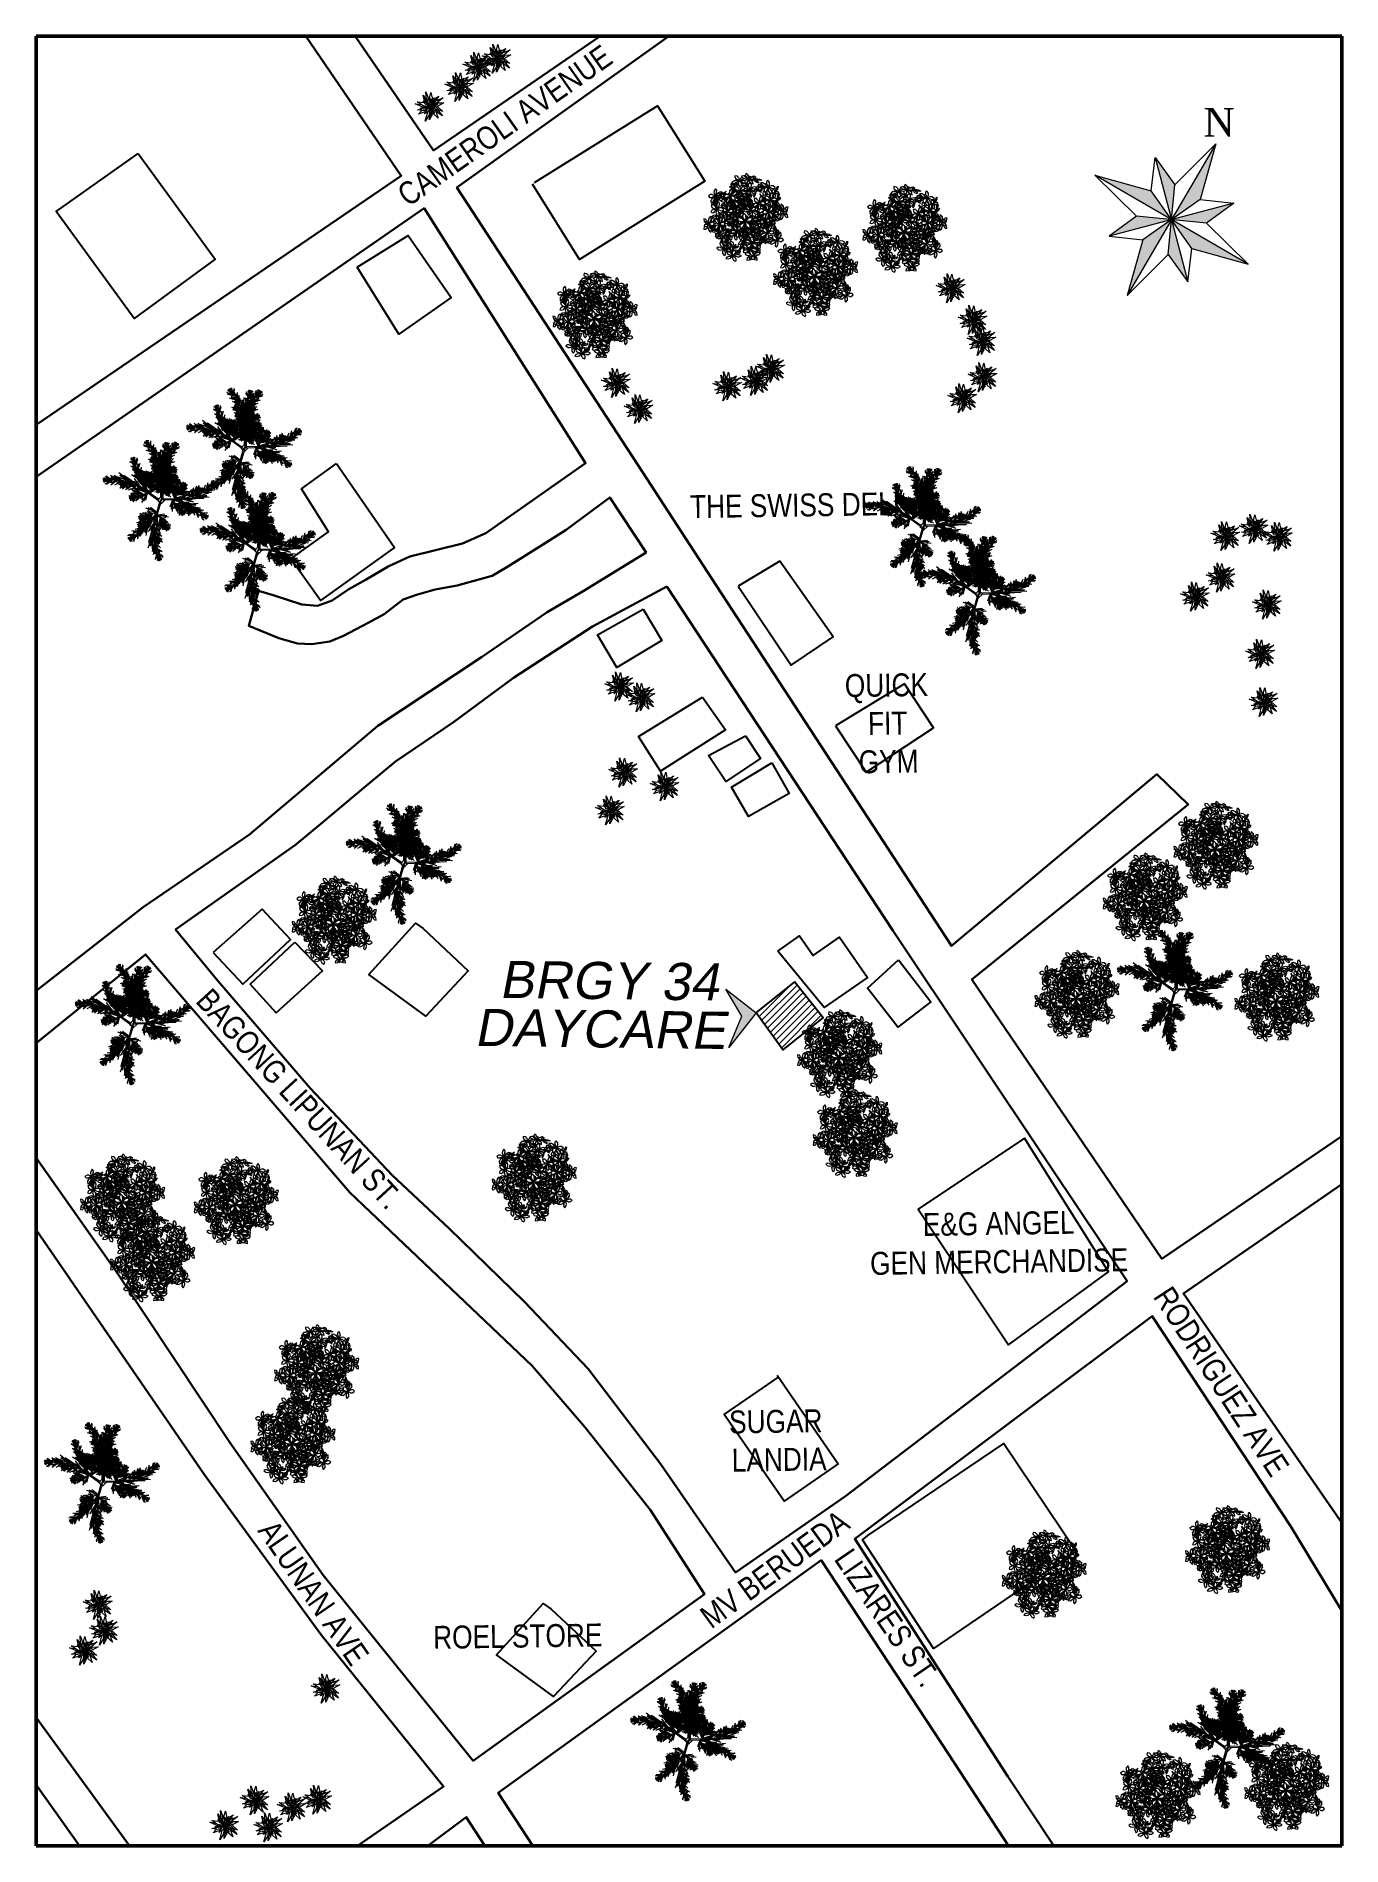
# Model space of a CAD drawing. Header units: metres. Extents: x -460 to 31334, y -1777 to 24987.
# Drawn here: x 258.4 to 265.23, y -582.7 to -573.22 of the extents above; entities that cross this region are included whole.
import ezdxf

# ---------------------------------------------------------------- set-up
doc = ezdxf.new("R2010")
doc.units = ezdxf.units.M
doc.header["$MEASUREMENT"] = 0
doc.linetypes.add('ACAD_ISO02W100', pattern=[15, 12, -3])
doc.layers.add('01 FURNITURE', color=8, linetype='Continuous')
doc.layers.add('text', color=3, linetype='Continuous')
doc.layers.add('Arch_Door', color=1, linetype='Continuous', lineweight=18)
doc.layers.add('TREES PLANTS', color=82, linetype='Continuous', lineweight=5)
doc.styles.add('AN100', font='ARIALN.TTF', dxfattribs={"height": 0.25})
doc.styles.get("Standard").update_dxf_attribs({"font": 'arial.ttf'})

msp = doc.modelspace()

# ---------------------------------------------------------------- texts
at = {"color": 1, "lineweight": 13, "oblique": 10}
for s, p in [('BRGY 34', (260.82199, -578.25775)), ('DAYCARE', (260.69169, -578.50917))]:
    msp.add_text(s, height=0.194727, rotation=359.296094, dxfattribs=at).set_placement(p)
at = {"layer": 'Arch_Door', "color": 1, "linetype": 'Continuous', "lineweight": 18, "char_height": 0.12, "attachment_point": 1, "style": 'AN100'}
for s, insert, width, rotation in [('\\pi0.20195;CAMEROLI AVENUE ', (260.11127, -574.13718), 1.7112995, 35.13927), ('\\pi0.31348;THE SWISS DELI ', (261.50707, -575.63079), 1.7112995, 0.854779), ('\\pi0.64119;QUICK \\P\\pi0.75959;FIT \\P\\pi0.70802;GYM ', (261.99003, -576.57278), 1.7112995, 0.854779), ('\\pi0.12186;BAGONG LIPUNAN ST.', (259.23307, -578.10761), 1.7112995, 312.609092), ('\\pi0.46639;E&G ANGEL\\P\\pi0.18734;GEN MERCHANDISE', (262.57314, -579.3913), 1.7112995, 0.854779), ('\\pi0.29564;RODRIGUEZ AVE ', (264.18231, -579.5091), 1.7112995, 303.130821), ('\\pi0.61532;SUGAR\\P\\pi0.58815; LANDIA', (261.40988, -580.42786), 1.7112995, 0.854779), ('\\pi1.05;MV BERUEDA ', (261.01404, -582.08717), 2.9988566, 36.12674), ('\\pi0.42399;ALUNAN AVE ', (259.4121, -580.6309), 1.7112995, 304.592396), ('\\pi0.45394;LIZARES ST.', (262.414, -580.75464), 1.7112995, 304.434855), ('\\pi0.42157;ROEL STORE ', (260.05402, -581.5524), 1.7112995, 0.854779)]:
    msp.add_mtext(s, dxfattribs=dict(at, insert=insert, width=width, rotation=rotation))
at = {"layer": 'text', "color": 0, "lineweight": 9, "insert": (264.50978, -573.74851), "char_height": 0.1499561, "attachment_point": 7}
msp.add_mtext_dynamic_manual_height_columns('{\\fTimes New Roman|b0|i0|c0|p18;N}', width=31.7181505, gutter_width=1, heights=[0], dxfattribs=at)

# ---------------------------------------------------------------- blocks, each defined once
blk = doc.blocks.new('TREES_09')
at = {"layer": 'TREES PLANTS', "color": 82, "true_color": 0x34d100}
for p, q in [((-0.487, 1.607), (-0.557, 1.533)), ((-0.472, 1.611), (-0.487, 1.607)), ((-0.481, 1.622), (-0.427, 1.623)), ((-0.472, 1.611), (-0.481, 1.622)), ((-0.427, 1.623), (-0.472, 1.611)), ((-0.4, 1.63), (-0.427, 1.623)), ((-0.408, 1.837), (-0.417, 1.761)), ((-0.417, 1.761), (-0.366, 1.708)), ((-0.299, 1.815), (-0.408, 1.837)), ((-0.4, 1.63), (-0.388, 1.63)), ((-0.365, 1.663), (-0.388, 1.63)), ((-0.388, 1.63), (-0.369, 1.63)), ((-0.379, 1.57), (-0.365, 1.63)), ((-0.347, 1.554), (-0.379, 1.57)), ((-0.369, 1.63), (-0.365, 1.663)), ((-0.369, 1.63), (-0.365, 1.63)), ((-0.366, 1.708), (-0.333, 1.691)), ((-0.365, 1.631), (-0.321, 1.647)), ((-0.365, 1.63), (-0.365, 1.631)), ((-0.34, 1.551), (-0.251, 1.604)), ((-0.333, 1.691), (-0.332, 1.733)), ((-0.333, 1.658), (-0.333, 1.691)), ((-0.319, 1.647), (-0.333, 1.658)), ((-0.332, 1.733), (-0.324, 1.737)), ((-0.324, 1.737), (-0.306, 1.794)), ((-0.324, 1.737), (-0.274, 1.759)), ((-0.321, 1.647), (-0.319, 1.647)), ((-0.302, 1.632), (-0.319, 1.647)), ((-0.306, 1.794), (-0.276, 1.791)), ((-0.302, 1.632), (-0.209, 1.63)), ((-0.276, 1.791), (-0.299, 1.815)), ((-0.297, 1.602), (-0.287, 1.61)), ((-0.264, 1.604), (-0.297, 1.602)), ((-0.287, 1.61), (-0.209, 1.63)), ((-0.276, 1.791), (-0.23, 1.785)), ((-0.274, 1.759), (-0.242, 1.732)), ((-0.267, 1.551), (-0.231, 1.599)), ((-0.251, 1.604), (-0.264, 1.604)), ((-0.254, 1.526), (-0.228, 1.585)), ((-0.247, 1.605), (-0.251, 1.604)), ((-0.226, 1.606), (-0.247, 1.605)), ((-0.242, 1.732), (-0.209, 1.63)), ((-0.231, 1.599), (-0.226, 1.606)), ((-0.231, 1.599), (-0.228, 1.585)), ((-0.23, 1.785), (-0.206, 1.743)), ((-0.228, 1.585), (-0.218, 1.606)), ((-0.218, 1.606), (-0.226, 1.606)), ((-0.213, 1.607), (-0.218, 1.606)), ((-0.18, 1.609), (-0.213, 1.607)), ((-0.209, 1.733), (-0.206, 1.741)), ((-0.209, 1.733), (-0.209, 1.63)), ((-0.155, 1.646), (-0.209, 1.63)), ((-0.208, 1.629), (-0.209, 1.63)), ((-0.208, 1.63), (-0.209, 1.63)), ((-0.208, 1.629), (-0.208, 1.63)), ((-0.207, 1.63), (-0.208, 1.63)), ((-0.207, 1.629), (-0.208, 1.629)), ((-0.207, 1.629), (-0.207, 1.63)), ((-0.205, 1.628), (-0.207, 1.63)), ((-0.207, 1.63), (-0.207, 1.63)), ((-0.205, 1.63), (-0.207, 1.63)), ((-0.205, 1.628), (-0.207, 1.629)), ((-0.206, 1.741), (-0.196, 1.764)), ((-0.206, 1.743), (-0.206, 1.741)), ((-0.122, 1.643), (-0.205, 1.63)), ((-0.11, 1.626), (-0.205, 1.63)), ((-0.125, 1.602), (-0.205, 1.628)), ((-0.17, 1.617), (-0.205, 1.628)), ((-0.196, 1.764), (-0.162, 1.751)), ((-0.17, 1.617), (-0.18, 1.609)), ((-0.162, 1.751), (-0.158, 1.735)), ((-0.158, 1.735), (-0.145, 1.746)), ((-0.158, 1.735), (-0.142, 1.677)), ((-0.142, 1.677), (-0.155, 1.646)), ((-0.137, 1.762), (-0.145, 1.746)), ((-0.145, 1.746), (-0.129, 1.76)), ((-0.075, 1.813), (-0.137, 1.762)), ((-0.129, 1.76), (-0.074, 1.75)), ((-0.125, 1.602), (-0.109, 1.575)), ((-0.115, 1.644), (-0.122, 1.643)), ((-0.122, 1.643), (-0.11, 1.626)), ((-0.109, 1.575), (-0.118, 1.563)), ((-0.08, 1.674), (-0.115, 1.644)), ((-0.013, 1.621), (-0.11, 1.626)), ((-0.079, 1.682), (-0.08, 1.674)), ((-0.074, 1.75), (-0.079, 1.682)), ((-0.037, 1.699), (-0.079, 1.682)), ((0.038, 1.826), (-0.075, 1.813)), ((-0.037, 1.699), (0.024, 1.749)), ((0.071, 1.594), (-0.013, 1.621)), ((0.024, 1.749), (0.038, 1.826)), ((0.12, 1.517), (0.071, 1.594)), ((1.003, 1.643), (0.944, 1.595)), ((0.944, 1.595), (0.944, 1.521)), ((1.066, 1.553), (1.003, 1.643)), ((-1.482, 1.027), (-1.572, 0.964)), ((-1.572, 0.964), (-1.524, 0.905)), ((-1.524, 0.905), (-1.45, 0.905)), ((-1.409, 1.028), (-1.482, 1.027)), ((-1.467, 0.763), (-1.43, 0.803)), ((-1.43, 0.803), (-1.453, 0.762)), ((-1.45, 0.905), (-1.3, 0.961)), ((-1.417, 0.827), (-1.43, 0.803)), ((-1.417, 0.827), (-1.409, 0.836)), ((-1.416, 0.876), (-1.409, 0.836)), ((-1.396, 0.85), (-1.416, 0.876)), ((-1.409, 1.028), (-1.308, 0.978)), ((-1.409, 0.836), (-1.396, 0.85)), ((-1.396, 0.85), (-1.296, 0.955)), ((-1.338, 0.767), (-1.323, 0.793)), ((-1.326, 1.189), (-1.331, 1.109)), ((-1.331, 1.109), (-1.299, 1.009)), ((-1.257, 1.28), (-1.326, 1.189)), ((-1.323, 0.793), (-1.309, 0.859)), ((-1.314, 1.399), (-1.23, 1.393)), ((-1.248, 1.341), (-1.314, 1.399)), ((-1.309, 0.859), (-1.289, 0.946)), ((-1.309, 0.859), (-1.24, 0.861)), ((-1.308, 0.978), (-1.299, 1.009)), ((-1.308, 0.978), (-1.285, 0.967)), ((-1.306, 0.777), (-1.222, 0.829)), ((-1.3, 0.961), (-1.285, 0.967)), ((-1.296, 0.955), (-1.3, 0.961)), ((-1.299, 1.009), (-1.285, 0.967)), ((-1.296, 0.955), (-1.285, 0.967)), ((-1.289, 0.946), (-1.285, 0.967)), ((-1.278, 0.929), (-1.289, 0.946)), ((-1.255, 1.041), (-1.285, 0.967)), ((-1.214, 1.035), (-1.285, 0.967)), ((-1.175, 0.986), (-1.285, 0.967)), ((-1.171, 0.945), (-1.285, 0.967)), ((-1.266, 0.921), (-1.285, 0.967)), ((-1.278, 0.929), (-1.266, 0.921)), ((-1.275, 0.751), (-1.21, 0.818)), ((-1.24, 0.861), (-1.266, 0.921)), ((-1.211, 1.216), (-1.257, 1.28)), ((-1.217, 1.138), (-1.255, 1.041)), ((-1.255, 1.041), (-1.214, 1.035)), ((-1.178, 1.303), (-1.248, 1.341)), ((-1.229, 0.834), (-1.24, 0.861)), ((-1.23, 1.393), (-1.158, 1.355)), ((-1.229, 0.834), (-1.222, 0.829)), ((-1.222, 0.829), (-1.21, 0.818)), ((-1.217, 1.138), (-1.211, 1.216)), ((-1.144, 1.102), (-1.214, 1.035)), ((-1.21, 0.818), (-1.179, 0.794)), ((-1.179, 0.794), (-1.166, 0.794)), ((-1.178, 1.303), (-1.029, 1.254)), ((-1.175, 1.219), (-1.142, 1.242)), ((-1.162, 1.156), (-1.175, 1.219)), ((-1.125, 0.995), (-1.175, 0.986)), ((-1.175, 0.986), (-1.174, 0.986)), ((-1.174, 0.986), (-1.171, 0.945)), ((-1.14, 0.938), (-1.171, 0.945)), ((-1.167, 0.743), (-1.166, 0.794)), ((-1.166, 0.794), (-1.096, 0.798)), ((-1.078, 1.153), (-1.162, 1.156)), ((-1.158, 1.355), (-1.029, 1.254)), ((-1.067, 1.144), (-1.144, 1.102)), ((-1.142, 1.242), (-1.029, 1.254)), ((-1.124, 0.926), (-1.14, 0.938)), ((-1.125, 0.995), (-1.05, 1.036)), ((-1.083, 0.985), (-1.124, 0.926)), ((-1.09, 0.898), (-1.124, 0.926)), ((-1.096, 0.798), (-1.079, 0.799)), ((-1.075, 0.779), (-1.096, 0.798)), ((-1.093, 1.4), (-1.048, 1.418)), ((-1.09, 1.358), (-1.093, 1.4)), ((-1.09, 1.358), (-1.029, 1.254)), ((-1.009, 0.934), (-1.09, 0.898)), ((-1.088, 0.897), (-1.09, 0.898)), ((-1.085, 0.864), (-1.088, 0.897)), ((-1.01, 0.863), (-1.085, 0.864)), ((-1.079, 0.799), (-1.085, 0.864)), ((-1.083, 0.985), (-1.024, 1.033)), ((-1.045, 1.175), (-1.078, 1.153)), ((-1.03, 1.137), (-1.067, 1.144)), ((-1.05, 1.036), (-0.997, 1.102)), ((-1.048, 1.418), (-0.986, 1.361)), ((-1.045, 1.175), (-1.029, 1.254)), ((-0.976, 1.173), (-1.042, 1.149)), ((-1.042, 1.149), (-1.03, 1.137)), ((-1.03, 1.137), (-0.997, 1.102)), ((-0.983, 1.318), (-1.029, 1.254)), ((-0.94, 1.286), (-1.029, 1.254)), ((-0.879, 1.21), (-1.029, 1.254)), ((-0.976, 1.173), (-1.029, 1.254)), ((-0.897, 1.169), (-1.029, 1.254)), ((-1.024, 1.033), (-0.924, 1.052)), ((-1.015, 1.432), (-0.944, 1.446)), ((-0.929, 1.392), (-1.015, 1.432)), ((-1.01, 0.863), (-0.949, 0.841)), ((-0.949, 0.983), (-1.009, 0.934)), ((-0.997, 1.102), (-0.976, 1.081)), ((-0.986, 1.361), (-0.983, 1.318)), ((-0.95, 1.183), (-0.976, 1.173)), ((-0.976, 1.081), (-0.929, 1.069)), ((-0.966, 0.933), (-0.924, 0.873)), ((-0.883, 0.923), (-0.966, 0.933)), ((-0.897, 1.169), (-0.95, 1.183)), ((-0.924, 1.052), (-0.949, 0.983)), ((-0.949, 0.841), (-0.915, 0.773)), ((-0.944, 1.446), (-0.867, 1.426)), ((-0.94, 1.286), (-0.88, 1.283)), ((-0.854, 1.372), (-0.929, 1.392)), ((-0.929, 1.069), (-0.912, 1.049)), ((-0.929, 1.069), (-0.898, 1.061)), ((-0.924, 0.873), (-0.874, 0.843)), ((-0.912, 1.049), (-0.846, 1.004)), ((-0.898, 1.061), (-0.846, 1.065)), ((-0.873, 1.164), (-0.897, 1.169)), ((-0.883, 0.923), (-0.886, 0.918)), ((-0.886, 0.918), (-0.874, 0.843)), ((-0.852, 0.979), (-0.883, 0.923)), ((-0.88, 1.283), (-0.88, 1.283)), ((-0.88, 1.283), (-0.805, 1.244)), ((-0.818, 1.207), (-0.879, 1.21)), ((-0.874, 0.843), (-0.871, 0.823)), ((-0.873, 1.164), (-0.732, 1.074)), ((-0.871, 0.823), (-0.853, 0.831)), ((-0.867, 1.426), (-0.712, 1.358)), ((-0.854, 1.372), (-0.712, 1.358)), ((-0.853, 0.831), (-0.782, 0.859)), ((-0.853, 0.831), (-0.724, 0.785)), ((-0.852, 0.979), (-0.83, 0.997)), ((-0.846, 1.065), (-0.822, 1.067)), ((-0.818, 1.05), (-0.846, 1.065)), ((-0.846, 1.004), (-0.83, 0.997)), ((-0.841, 1.483), (-0.819, 1.511)), ((-0.816, 1.444), (-0.841, 1.483)), ((-0.83, 0.997), (-0.789, 1.029)), ((-0.822, 1.067), (-0.732, 1.074)), ((-0.822, 1.067), (-0.818, 1.052)), ((-0.819, 1.511), (-0.737, 1.47)), ((-0.803, 1.224), (-0.818, 1.207)), ((-0.799, 1.039), (-0.818, 1.052)), ((-0.818, 1.052), (-0.818, 1.05)), ((-0.816, 1.444), (-0.712, 1.358)), ((-0.804, 1.297), (-0.809, 1.291)), ((-0.809, 1.291), (-0.805, 1.244)), ((-0.805, 1.244), (-0.803, 1.224)), ((-0.78, 1.327), (-0.804, 1.297)), ((-0.804, 1.297), (-0.793, 1.322)), ((-0.803, 1.224), (-0.803, 1.218)), ((-0.803, 1.218), (-0.774, 1.16)), ((-0.799, 1.039), (-0.789, 1.029)), ((-0.793, 1.322), (-0.78, 1.327)), ((-0.789, 1.029), (-0.732, 1.074)), ((-0.782, 0.86), (-0.78, 0.864)), ((-0.782, 0.86), (-0.712, 0.79)), ((-0.782, 0.859), (-0.782, 0.86)), ((-0.756, 1.358), (-0.78, 1.327)), ((-0.78, 0.864), (-0.747, 0.922)), ((-0.78, 0.864), (-0.751, 0.871)), ((-0.778, 1.147), (-0.774, 1.16)), ((-0.765, 1.14), (-0.778, 1.147)), ((-0.774, 1.16), (-0.765, 1.14)), ((-0.765, 1.14), (-0.732, 1.074)), ((-0.743, 1.344), (-0.756, 1.358)), ((-0.752, 0.772), (-0.724, 0.785)), ((-0.751, 0.871), (-0.742, 0.874)), ((-0.751, 0.871), (-0.706, 0.793)), ((-0.747, 0.922), (-0.746, 0.939)), ((-0.746, 0.939), (-0.745, 0.948)), ((-0.746, 0.939), (-0.696, 0.935)), ((-0.745, 0.948), (-0.744, 0.958)), ((-0.735, 0.954), (-0.745, 0.948)), ((-0.744, 0.958), (-0.741, 0.982)), ((-0.744, 0.958), (-0.735, 0.954)), ((-0.743, 1.344), (-0.712, 1.358)), ((-0.691, 1.285), (-0.743, 1.344)), ((-0.742, 0.874), (-0.695, 0.931)), ((-0.741, 0.982), (-0.732, 1.074)), ((-0.741, 0.982), (-0.721, 0.962)), ((-0.737, 1.47), (-0.711, 1.43)), ((-0.735, 0.954), (-0.697, 0.936)), ((-0.628, 1.144), (-0.732, 1.074)), ((-0.718, 1.117), (-0.732, 1.074)), ((-0.669, 1.067), (-0.732, 1.074)), ((-0.713, 1.06), (-0.732, 1.074)), ((-0.722, 1.033), (-0.732, 1.074)), ((-0.724, 0.785), (-0.716, 0.789)), ((-0.722, 1.033), (-0.722, 1.031)), ((-0.715, 1.005), (-0.722, 1.033)), ((-0.722, 1.031), (-0.715, 1.005)), ((-0.713, 0.966), (-0.721, 0.962)), ((-0.721, 0.962), (-0.697, 0.939)), ((-0.7, 1.171), (-0.718, 1.117)), ((-0.709, 1.112), (-0.718, 1.117)), ((-0.716, 0.789), (-0.712, 0.79)), ((-0.701, 0.955), (-0.715, 1.005)), ((-0.711, 1.066), (-0.713, 1.06)), ((-0.613, 0.987), (-0.713, 1.06)), ((-0.701, 0.955), (-0.713, 0.966)), ((-0.711, 1.43), (-0.712, 1.358)), ((-0.707, 1.36), (-0.712, 1.358)), ((-0.708, 1.354), (-0.712, 1.358)), ((-0.709, 1.351), (-0.712, 1.358)), ((-0.707, 1.357), (-0.712, 1.358)), ((-0.707, 1.356), (-0.712, 1.358)), ((-0.712, 0.79), (-0.706, 0.793)), ((-0.712, 0.78), (-0.706, 0.783)), ((-0.669, 1.067), (-0.711, 1.066)), ((-0.711, 0.78), (-0.706, 0.783)), ((-0.711, 0.78), (-0.706, 0.783)), ((-0.711, 0.78), (-0.706, 0.783)), ((-0.709, 1.351), (-0.708, 1.354)), ((-0.685, 1.29), (-0.709, 1.351)), ((-0.665, 1.131), (-0.709, 1.112)), ((-0.636, 1.275), (-0.708, 1.354)), ((-0.707, 1.36), (-0.701, 1.384)), ((-0.658, 1.377), (-0.707, 1.36)), ((-0.707, 1.356), (-0.707, 1.357)), ((-0.608, 1.338), (-0.707, 1.357)), ((-0.65, 1.33), (-0.707, 1.356)), ((-0.706, 0.793), (-0.696, 0.797)), ((-0.705, 0.784), (-0.706, 0.783)), ((-0.705, 0.784), (-0.706, 0.783)), ((-0.705, 0.784), (-0.706, 0.783)), ((-0.705, 0.784), (-0.706, 0.783)), ((-0.705, 0.784), (-0.706, 0.783)), ((-0.705, 0.783), (-0.706, 0.783)), ((-0.703, 0.787), (-0.705, 0.784)), ((-0.702, 0.786), (-0.705, 0.784)), ((-0.702, 0.786), (-0.705, 0.784)), ((-0.702, 0.786), (-0.705, 0.784)), ((-0.702, 0.785), (-0.705, 0.784)), ((-0.705, 0.784), (-0.705, 0.784)), ((-0.705, 0.784), (-0.705, 0.784)), ((-0.705, 0.784), (-0.705, 0.783)), ((-0.701, 0.784), (-0.705, 0.783)), ((-0.696, 0.797), (-0.703, 0.787)), ((-0.703, 0.787), (-0.702, 0.786)), ((-0.679, 0.804), (-0.702, 0.786)), ((-0.681, 0.799), (-0.702, 0.786)), ((-0.682, 0.798), (-0.702, 0.786)), ((-0.683, 0.796), (-0.702, 0.785)), ((-0.702, 0.786), (-0.702, 0.786)), ((-0.702, 0.785), (-0.701, 0.784)), ((-0.701, 1.384), (-0.658, 1.377)), ((-0.697, 0.939), (-0.701, 0.955)), ((-0.689, 0.787), (-0.701, 0.784)), ((-0.685, 1.214), (-0.7, 1.171)), ((-0.689, 1.17), (-0.7, 1.171)), ((-0.689, 0.786), (-0.698, 0.778)), ((-0.697, 0.936), (-0.697, 0.939)), ((-0.696, 0.935), (-0.697, 0.936)), ((-0.695, 0.931), (-0.696, 0.935)), ((-0.689, 0.786), (-0.696, 0.774)), ((-0.649, 0.785), (-0.696, 0.774)), ((-0.694, 0.924), (-0.695, 0.931)), ((-0.694, 0.924), (-0.693, 0.923)), ((-0.693, 0.85), (-0.693, 0.923)), ((-0.693, 0.923), (-0.65, 0.862)), ((-0.693, 0.85), (-0.673, 0.813)), ((-0.689, 1.262), (-0.691, 1.285)), ((-0.681, 1.28), (-0.689, 1.262)), ((-0.685, 1.214), (-0.689, 1.262)), ((-0.689, 1.17), (-0.601, 1.221)), ((-0.683, 0.796), (-0.689, 0.787)), ((-0.688, 0.787), (-0.689, 0.786)), ((-0.688, 0.787), (-0.689, 0.787)), ((-0.685, 1.29), (-0.682, 1.289)), ((-0.681, 1.28), (-0.685, 1.29)), ((-0.669, 0.804), (-0.683, 0.796)), ((-0.682, 1.289), (-0.601, 1.221)), ((-0.67, 0.806), (-0.682, 0.798)), ((-0.681, 0.799), (-0.682, 0.798)), ((-0.67, 0.807), (-0.681, 0.799)), ((-0.673, 0.813), (-0.679, 0.804)), ((-0.671, 0.809), (-0.679, 0.804)), ((-0.676, 1.136), (-0.667, 1.155)), ((-0.656, 1.144), (-0.676, 1.136)), ((-0.673, 0.813), (-0.671, 0.809)), ((-0.651, 0.825), (-0.671, 0.809)), ((-0.612, 0.844), (-0.67, 0.807)), ((-0.609, 0.843), (-0.67, 0.806)), ((-0.67, 0.807), (-0.67, 0.806)), ((-0.646, 1.065), (-0.669, 1.067)), ((-0.611, 0.836), (-0.669, 0.804)), ((-0.669, 0.804), (-0.668, 0.802)), ((-0.668, 0.802), (-0.649, 0.785)), ((-0.667, 1.155), (-0.601, 1.221)), ((-0.665, 1.131), (-0.656, 1.144)), ((-0.623, 1.389), (-0.658, 1.377)), ((-0.639, 1.151), (-0.656, 1.144)), ((-0.651, 0.825), (-0.618, 0.847)), ((-0.65, 1.33), (-0.631, 1.325)), ((-0.623, 1.317), (-0.65, 1.33)), ((-0.65, 0.862), (-0.618, 0.847)), ((-0.649, 0.785), (-0.634, 0.771)), ((-0.606, 1.01), (-0.646, 1.065)), ((-0.567, 1.056), (-0.646, 1.065)), ((-0.621, 1.163), (-0.639, 1.151)), ((-0.636, 1.275), (-0.601, 1.221)), ((-0.632, 1.271), (-0.636, 1.275)), ((-0.629, 0.809), (-0.634, 0.771)), ((-0.581, 1.236), (-0.632, 1.271)), ((-0.631, 1.325), (-0.623, 1.317)), ((-0.616, 0.819), (-0.629, 0.809)), ((-0.628, 1.144), (-0.621, 1.163)), ((-0.603, 1.161), (-0.628, 1.144)), ((-0.623, 1.389), (-0.561, 1.389)), ((-0.603, 1.308), (-0.623, 1.317)), ((-0.579, 1.192), (-0.621, 1.163)), ((-0.618, 0.847), (-0.612, 0.844)), ((-0.616, 0.829), (-0.61, 0.824)), ((-0.616, 0.819), (-0.616, 0.829)), ((-0.61, 0.824), (-0.616, 0.819)), ((-0.613, 0.987), (-0.606, 1.01)), ((-0.595, 0.974), (-0.613, 0.987)), ((-0.612, 0.844), (-0.609, 0.843)), ((-0.604, 0.84), (-0.611, 0.836)), ((-0.598, 0.834), (-0.61, 0.824)), ((-0.609, 0.843), (-0.604, 0.84)), ((-0.608, 1.338), (-0.603, 1.33)), ((-0.555, 1.328), (-0.608, 1.338)), ((-0.598, 0.834), (-0.604, 0.84)), ((-0.604, 0.84), (-0.595, 0.836)), ((-0.604, 0.84), (-0.604, 0.84)), ((-0.603, 1.33), (-0.603, 1.308)), ((-0.572, 1.294), (-0.603, 1.308)), ((-0.583, 1.166), (-0.603, 1.161)), ((-0.581, 1.236), (-0.601, 1.221)), ((-0.567, 1.217), (-0.601, 1.221)), ((-0.57, 1.211), (-0.601, 1.221)), ((-0.595, 0.836), (-0.598, 0.834)), ((-0.552, 0.913), (-0.595, 0.974)), ((-0.563, 0.863), (-0.595, 0.836)), ((-0.577, 1.195), (-0.583, 1.166)), ((-0.536, 1.177), (-0.583, 1.166)), ((-0.573, 1.231), (-0.581, 1.236)), ((-0.577, 1.195), (-0.579, 1.192)), ((-0.576, 1.199), (-0.577, 1.195)), ((-0.57, 1.211), (-0.576, 1.199)), ((-0.562, 1.226), (-0.573, 1.231)), ((-0.563, 1.316), (-0.572, 1.294)), ((-0.561, 1.289), (-0.572, 1.294)), ((-0.567, 1.217), (-0.57, 1.211)), ((-0.562, 1.226), (-0.567, 1.217)), ((-0.567, 1.056), (-0.494, 1.074)), ((-0.563, 1.316), (-0.548, 1.328)), ((-0.555, 0.851), (-0.563, 0.863)), ((-0.52, 1.21), (-0.562, 1.226)), ((-0.561, 1.389), (-0.551, 1.386)), ((-0.561, 1.289), (-0.536, 1.271)), ((-0.557, 1.533), (-0.449, 1.515)), ((-0.551, 0.897), (-0.557, 0.891)), ((-0.557, 0.891), (-0.552, 0.89)), ((-0.548, 1.328), (-0.555, 1.328)), ((-0.555, 0.851), (-0.554, 0.855)), ((-0.533, 0.816), (-0.555, 0.851)), ((-0.554, 0.855), (-0.553, 0.871)), ((-0.547, 0.851), (-0.554, 0.855)), ((-0.553, 0.877), (-0.536, 0.887)), ((-0.553, 0.877), (-0.552, 0.884)), ((-0.553, 0.871), (-0.553, 0.877)), ((-0.55, 0.872), (-0.553, 0.871)), ((-0.539, 0.909), (-0.552, 0.913)), ((-0.55, 0.91), (-0.552, 0.913)), ((-0.552, 0.89), (-0.545, 0.889)), ((-0.552, 0.884), (-0.552, 0.89)), ((-0.545, 0.889), (-0.552, 0.884)), ((-0.545, 1.448), (-0.551, 1.386)), ((-0.551, 1.386), (-0.48, 1.358)), ((-0.551, 0.897), (-0.55, 0.91)), ((-0.539, 0.909), (-0.551, 0.897)), ((-0.531, 0.887), (-0.55, 0.872)), ((-0.521, 1.328), (-0.548, 1.328)), ((-0.547, 0.851), (-0.515, 0.84)), ((-0.507, 1.48), (-0.545, 1.448)), ((-0.545, 0.889), (-0.536, 0.887)), ((-0.494, 0.957), (-0.539, 0.909)), ((-0.536, 1.271), (-0.501, 1.314)), ((-0.536, 1.271), (-0.505, 1.25)), ((-0.536, 1.177), (-0.523, 1.201)), ((-0.528, 1.179), (-0.536, 1.177)), ((-0.536, 0.887), (-0.531, 0.887)), ((-0.523, 0.824), (-0.533, 0.816)), ((-0.513, 0.783), (-0.533, 0.816)), ((-0.531, 0.887), (-0.468, 0.876)), ((-0.497, 1.166), (-0.528, 1.179)), ((-0.523, 1.201), (-0.52, 1.21)), ((-0.515, 0.84), (-0.523, 0.824)), ((-0.508, 0.837), (-0.523, 0.824)), ((-0.521, 1.328), (-0.501, 1.314)), ((-0.493, 1.328), (-0.521, 1.328)), ((-0.483, 1.194), (-0.52, 1.21)), ((-0.518, 0.744), (-0.513, 0.783)), ((-0.515, 0.84), (-0.508, 0.837)), ((-0.508, 1.053), (-0.514, 0.977)), ((-0.514, 0.977), (-0.494, 0.957)), ((-0.471, 1.086), (-0.508, 1.053)), ((-0.507, 0.838), (-0.508, 0.837)), ((-0.485, 1.458), (-0.507, 1.48)), ((-0.505, 0.836), (-0.507, 0.838)), ((-0.505, 1.25), (-0.497, 1.271)), ((-0.505, 1.25), (-0.504, 1.249)), ((-0.505, 0.836), (-0.476, 0.825)), ((-0.485, 0.816), (-0.505, 0.836)), ((-0.504, 1.249), (-0.499, 1.238)), ((-0.501, 1.314), (-0.481, 1.34)), ((-0.497, 1.271), (-0.499, 1.238)), ((-0.499, 1.238), (-0.483, 1.198)), ((-0.497, 1.271), (-0.464, 1.36)), ((-0.482, 1.183), (-0.497, 1.166)), ((-0.48, 1.159), (-0.497, 1.166)), ((-0.494, 1.074), (-0.448, 1.127)), ((-0.487, 0.965), (-0.494, 0.957)), ((-0.481, 1.34), (-0.493, 1.328)), ((-0.472, 0.969), (-0.487, 0.965)), ((-0.485, 1.458), (-0.464, 1.36)), ((-0.485, 0.816), (-0.482, 0.802)), ((-0.484, 1.212), (-0.464, 1.36)), ((-0.484, 1.212), (-0.483, 1.198)), ((-0.483, 1.198), (-0.481, 1.194)), ((-0.483, 1.194), (-0.482, 1.183)), ((-0.481, 1.194), (-0.483, 1.194)), ((-0.482, 1.183), (-0.48, 1.159)), ((-0.482, 0.802), (-0.481, 0.806)), ((-0.482, 0.802), (-0.479, 0.786)), ((-0.467, 1.353), (-0.481, 1.34)), ((-0.481, 0.979), (-0.429, 0.981)), ((-0.472, 0.969), (-0.481, 0.979)), ((-0.481, 0.806), (-0.474, 0.825)), ((-0.48, 1.358), (-0.464, 1.36)), ((-0.48, 1.358), (-0.47, 1.354)), ((-0.441, 1.142), (-0.48, 1.159)), ((-0.456, 0.772), (-0.479, 0.786)), ((-0.479, 0.786), (-0.465, 0.72)), ((-0.476, 0.825), (-0.474, 0.825)), ((-0.474, 0.825), (-0.447, 0.825)), ((-0.427, 0.981), (-0.472, 0.969)), ((-0.449, 1.065), (-0.471, 1.086)), ((-0.47, 1.354), (-0.464, 1.36)), ((-0.47, 1.354), (-0.467, 1.353)), ((-0.459, 0.868), (-0.468, 0.876)), ((-0.468, 0.876), (-0.457, 0.874)), ((-0.44, 1.515), (-0.464, 1.36)), ((-0.397, 1.508), (-0.464, 1.36)), ((-0.444, 1.384), (-0.464, 1.36)), ((-0.429, 1.288), (-0.464, 1.36)), ((-0.409, 1.339), (-0.464, 1.36)), ((-0.459, 0.868), (-0.457, 0.874)), ((-0.443, 0.853), (-0.459, 0.868)), ((-0.457, 0.874), (-0.449, 0.872)), ((-0.447, 0.825), (-0.456, 0.772)), ((-0.45, 1.385), (-0.421, 1.453)), ((-0.444, 1.384), (-0.45, 1.385)), ((-0.449, 1.515), (-0.439, 1.518)), ((-0.449, 1.065), (-0.429, 0.981)), ((-0.449, 0.872), (-0.439, 0.875)), ((-0.448, 1.127), (-0.437, 1.14)), ((-0.448, 1.127), (-0.417, 1.123)), ((-0.443, 0.853), (-0.447, 0.825)), ((-0.386, 1.45), (-0.444, 1.384)), ((-0.386, 0.808), (-0.444, 0.741)), ((-0.44, 0.872), (-0.443, 0.853)), ((-0.441, 1.142), (-0.427, 1.222)), ((-0.437, 1.14), (-0.441, 1.142)), ((-0.439, 1.518), (-0.44, 1.515)), ((-0.439, 0.875), (-0.44, 0.872)), ((-0.439, 1.518), (-0.391, 1.531)), ((-0.439, 0.875), (-0.391, 0.888)), ((-0.416, 0.824), (-0.437, 0.778)), ((-0.437, 0.773), (-0.421, 0.811)), ((-0.432, 1.02), (-0.41, 1.086)), ((-0.421, 1.002), (-0.432, 1.02)), ((-0.425, 1.231), (-0.429, 1.288)), ((-0.429, 0.981), (-0.427, 0.981)), ((-0.395, 1.231), (-0.427, 1.222)), ((-0.427, 1.222), (-0.425, 1.229)), ((-0.424, 0.981), (-0.427, 0.981)), ((-0.425, 1.229), (-0.395, 1.231)), ((-0.425, 1.229), (-0.425, 1.231)), ((-0.421, 1.002), (-0.424, 0.981)), ((-0.419, 0.983), (-0.424, 0.981)), ((-0.421, 1.453), (-0.358, 1.474)), ((-0.415, 0.992), (-0.421, 1.002)), ((-0.421, 0.811), (-0.401, 0.817)), ((-0.415, 0.992), (-0.419, 0.983)), ((-0.411, 0.985), (-0.419, 0.983)), ((-0.408, 1.194), (-0.417, 1.123)), ((-0.417, 1.123), (-0.417, 1.119)), ((-0.417, 1.119), (-0.407, 1.108)), ((-0.414, 0.828), (-0.416, 0.824)), ((-0.416, 0.824), (-0.41, 0.824)), ((-0.411, 0.985), (-0.415, 0.992)), ((-0.397, 0.865), (-0.414, 0.828)), ((-0.41, 0.824), (-0.414, 0.828)), ((-0.4, 0.988), (-0.411, 0.985)), ((-0.411, 0.985), (-0.411, 0.985)), ((-0.411, 0.985), (-0.411, 0.985)), ((-0.411, 0.985), (-0.411, 0.985)), ((-0.407, 1.108), (-0.41, 1.086)), ((-0.41, 1.086), (-0.406, 1.099)), ((-0.409, 1.339), (-0.401, 1.343)), ((-0.381, 1.189), (-0.408, 1.194)), ((-0.407, 1.108), (-0.4, 1.101)), ((-0.406, 1.099), (-0.4, 1.101)), ((-0.402, 1.355), (-0.393, 1.347)), ((-0.401, 1.343), (-0.402, 1.355)), ((-0.391, 1.239), (-0.401, 1.343)), ((-0.384, 0.853), (-0.401, 0.817)), ((-0.401, 0.817), (-0.382, 0.823)), ((-0.4, 1.101), (-0.366, 1.065)), ((-0.4, 0.988), (-0.388, 0.988)), ((-0.397, 1.508), (-0.391, 1.531)), ((-0.397, 0.865), (-0.391, 0.888)), ((-0.39, 1.232), (-0.395, 1.231)), ((-0.393, 1.347), (-0.376, 1.356)), ((-0.393, 1.347), (-0.366, 1.323)), ((-0.391, 1.531), (-0.389, 1.531)), ((-0.391, 1.239), (-0.391, 1.239)), ((-0.39, 1.232), (-0.391, 1.239)), ((-0.391, 0.888), (-0.389, 0.888)), ((-0.381, 1.189), (-0.39, 1.232)), ((-0.389, 1.531), (-0.361, 1.539)), ((-0.36, 1.515), (-0.389, 1.531)), ((-0.389, 0.888), (-0.361, 0.896)), ((-0.388, 0.887), (-0.389, 0.888)), ((-0.365, 1.02), (-0.388, 0.988)), ((-0.388, 0.988), (-0.369, 0.988)), ((-0.384, 0.853), (-0.388, 0.887)), ((-0.372, 0.879), (-0.388, 0.887)), ((-0.351, 1.468), (-0.386, 1.45)), ((-0.351, 0.825), (-0.386, 0.808)), ((-0.372, 0.879), (-0.384, 0.853)), ((-0.373, 0.842), (-0.382, 0.823)), ((-0.382, 0.823), (-0.358, 0.832)), ((-0.344, 1.181), (-0.381, 1.189)), ((-0.376, 1.356), (-0.363, 1.372)), ((-0.376, 1.356), (-0.336, 1.317)), ((-0.353, 0.856), (-0.373, 0.842)), ((-0.36, 0.872), (-0.372, 0.879)), ((-0.369, 0.988), (-0.365, 1.02)), ((-0.369, 0.988), (-0.367, 0.988)), ((-0.367, 0.988), (-0.336, 1.05)), ((-0.367, 0.988), (-0.341, 0.988)), ((-0.366, 1.323), (-0.35, 1.249)), ((-0.366, 1.065), (-0.336, 1.05)), ((-0.363, 1.372), (-0.323, 1.426)), ((-0.351, 1.37), (-0.363, 1.372)), ((-0.361, 1.539), (-0.34, 1.551)), ((-0.361, 0.896), (-0.303, 0.931)), ((-0.36, 1.515), (-0.265, 1.49)), ((-0.36, 0.872), (-0.353, 0.87)), ((-0.358, 1.474), (-0.264, 1.474)), ((-0.358, 0.832), (-0.354, 0.831)), ((-0.357, 0.737), (-0.323, 0.783)), ((-0.354, 0.831), (-0.353, 0.856)), ((-0.354, 0.831), (-0.318, 0.831)), ((-0.353, 0.856), (-0.353, 0.87)), ((-0.353, 0.87), (-0.318, 0.861)), ((-0.323, 1.426), (-0.351, 1.468)), ((-0.289, 1.39), (-0.351, 1.37)), ((-0.323, 0.783), (-0.351, 0.825)), ((-0.334, 1.272), (-0.35, 1.249)), ((-0.35, 1.249), (-0.35, 1.248)), ((-0.35, 1.248), (-0.349, 1.239)), ((-0.349, 1.239), (-0.337, 1.24)), ((-0.349, 1.239), (-0.344, 1.181)), ((-0.325, 1.177), (-0.344, 1.181)), ((-0.341, 0.988), (-0.333, 1.049)), ((-0.341, 0.988), (-0.327, 0.988)), ((-0.309, 1.535), (-0.34, 1.551)), ((-0.337, 1.24), (-0.334, 1.272)), ((-0.337, 1.24), (-0.321, 1.24)), ((-0.336, 1.317), (-0.309, 1.304)), ((-0.336, 1.05), (-0.333, 1.049)), ((-0.333, 1.049), (-0.331, 1.048)), ((-0.327, 0.988), (-0.331, 1.048)), ((-0.331, 1.048), (-0.329, 1.047)), ((-0.327, 1.041), (-0.329, 1.047)), ((-0.329, 1.047), (-0.263, 1.015)), ((-0.327, 1.041), (-0.329, 1.026)), ((-0.329, 1.026), (-0.319, 1.014)), ((-0.319, 1.014), (-0.327, 1.041)), ((-0.327, 0.988), (-0.32, 0.988)), ((-0.321, 1.24), (-0.325, 1.177)), ((-0.299, 1.172), (-0.325, 1.177)), ((-0.321, 1.241), (-0.309, 1.304)), ((-0.321, 1.241), (-0.321, 1.24)), ((-0.32, 0.988), (-0.314, 0.996)), ((-0.32, 0.988), (-0.312, 0.988)), ((-0.314, 0.996), (-0.319, 1.014)), ((-0.318, 0.861), (-0.318, 0.831)), ((-0.318, 0.861), (-0.265, 0.847)), ((-0.318, 0.831), (-0.264, 0.831)), ((-0.312, 0.988), (-0.314, 0.996)), ((-0.312, 0.988), (-0.258, 0.988)), ((-0.276, 1.547), (-0.309, 1.535)), ((-0.309, 1.304), (-0.308, 1.312)), ((-0.308, 1.312), (-0.287, 1.344)), ((-0.303, 0.931), (-0.297, 0.934)), ((-0.303, 0.931), (-0.293, 0.921)), ((-0.29, 1.162), (-0.299, 1.172)), ((-0.297, 0.934), (-0.255, 0.959)), ((-0.293, 0.921), (-0.297, 0.934)), ((-0.293, 0.921), (-0.263, 0.892)), ((-0.288, 1.173), (-0.29, 1.163)), ((-0.247, 1.163), (-0.29, 1.163)), ((-0.29, 1.163), (-0.29, 1.162)), ((-0.249, 1.12), (-0.29, 1.162)), ((-0.289, 1.39), (-0.262, 1.415)), ((-0.289, 0.748), (-0.251, 0.783)), ((-0.278, 1.23), (-0.288, 1.173)), ((-0.288, 1.173), (-0.27, 1.184)), ((-0.287, 1.344), (-0.283, 1.292)), ((-0.283, 1.292), (-0.191, 1.25)), ((-0.283, 1.292), (-0.278, 1.241)), ((-0.278, 1.241), (-0.192, 1.243)), ((-0.278, 1.241), (-0.278, 1.23)), ((-0.267, 1.551), (-0.276, 1.547)), ((-0.276, 1.547), (-0.254, 1.526)), ((-0.27, 1.184), (-0.195, 1.232)), ((-0.27, 1.184), (-0.247, 1.163)), ((-0.266, 1.498), (-0.254, 1.526)), ((-0.266, 1.498), (-0.265, 1.49)), ((-0.266, 0.856), (-0.254, 0.883)), ((-0.266, 0.856), (-0.265, 0.847)), ((-0.265, 1.49), (-0.264, 1.474)), ((-0.265, 0.847), (-0.264, 0.831)), ((-0.264, 1.474), (-0.261, 1.434)), ((-0.264, 0.831), (-0.261, 0.791)), ((-0.263, 1.015), (-0.26, 1.009)), ((-0.263, 1.015), (-0.222, 0.995)), ((-0.255, 0.902), (-0.263, 0.892)), ((-0.263, 0.892), (-0.254, 0.883)), ((-0.262, 1.415), (-0.251, 1.425)), ((-0.221, 1.375), (-0.262, 1.415)), ((-0.261, 1.434), (-0.251, 1.425)), ((-0.261, 0.791), (-0.251, 0.783)), ((-0.26, 1.009), (-0.258, 0.988)), ((-0.258, 0.988), (-0.224, 0.988)), ((-0.255, 0.959), (-0.254, 0.96)), ((-0.255, 0.958), (-0.251, 0.959)), ((-0.255, 0.959), (-0.255, 0.958)), ((-0.255, 0.958), (-0.25, 0.909)), ((-0.25, 0.909), (-0.255, 0.902)), ((-0.255, 0.902), (-0.244, 0.905)), ((-0.254, 0.96), (-0.226, 0.976)), ((-0.254, 0.96), (-0.251, 0.959)), ((-0.254, 0.883), (-0.244, 0.905)), ((-0.251, 1.425), (-0.2, 1.377)), ((-0.251, 0.959), (-0.229, 0.948)), ((-0.251, 0.783), (-0.213, 0.746)), ((-0.249, 1.12), (-0.245, 1.107)), ((-0.238, 1.163), (-0.247, 1.163)), ((-0.21, 1.062), (-0.245, 1.107)), ((-0.245, 1.107), (-0.215, 1.012)), ((-0.244, 0.905), (-0.228, 0.943)), ((-0.219, 1.14), (-0.238, 1.163)), ((-0.231, 0.957), (-0.226, 0.976)), ((-0.231, 0.957), (-0.229, 0.948)), ((-0.229, 0.948), (-0.228, 0.943)), ((-0.228, 0.943), (-0.208, 0.988)), ((-0.226, 0.976), (-0.208, 0.988)), ((-0.215, 1.521), (-0.225, 1.539)), ((-0.224, 0.988), (-0.222, 0.995)), ((-0.224, 0.988), (-0.208, 0.988)), ((-0.222, 0.995), (-0.208, 0.988)), ((-0.221, 1.375), (-0.185, 1.268)), ((-0.219, 1.14), (-0.195, 1.198)), ((-0.201, 1.118), (-0.219, 1.14)), ((-0.147, 1.526), (-0.215, 1.521)), ((-0.215, 1.012), (-0.2, 1.02)), ((-0.215, 1.012), (-0.208, 0.988)), ((-0.21, 1.062), (-0.2, 1.02)), ((-0.187, 1.027), (-0.208, 0.988)), ((-0.134, 1.017), (-0.208, 0.988)), ((-0.146, 0.89), (-0.208, 0.988)), ((-0.11, 0.983), (-0.208, 0.988)), ((-0.118, 0.921), (-0.208, 0.988)), ((-0.201, 1.118), (-0.18, 1.039)), ((-0.2, 1.349), (-0.2, 1.377)), ((-0.2, 1.377), (-0.188, 1.366)), ((-0.173, 1.288), (-0.2, 1.349)), ((-0.2, 1.02), (-0.187, 1.027)), ((-0.199, 1.212), (-0.195, 1.232)), ((-0.199, 1.212), (-0.195, 1.198)), ((-0.195, 1.198), (-0.176, 1.244)), ((-0.195, 1.232), (-0.176, 1.244)), ((-0.192, 1.243), (-0.191, 1.25)), ((-0.192, 1.243), (-0.176, 1.244)), ((-0.191, 1.25), (-0.176, 1.244)), ((-0.188, 1.366), (-0.145, 1.415)), ((-0.18, 1.039), (-0.187, 1.027)), ((-0.185, 1.268), (-0.162, 1.28)), ((-0.185, 1.268), (-0.176, 1.244)), ((-0.137, 1.119), (-0.18, 1.039)), ((-0.159, 1.278), (-0.176, 1.244)), ((-0.137, 1.261), (-0.176, 1.244)), ((-0.127, 1.17), (-0.176, 1.244)), ((-0.113, 1.242), (-0.176, 1.244)), ((-0.096, 1.188), (-0.176, 1.244)), ((-0.162, 1.28), (-0.173, 1.288)), ((-0.159, 1.278), (-0.162, 1.28)), ((-0.137, 1.261), (-0.159, 1.278)), ((-0.127, 1.17), (-0.149, 1.157)), ((-0.149, 1.157), (-0.127, 1.128)), ((-0.144, 1.53), (-0.147, 1.526)), ((-0.142, 0.894), (-0.146, 0.89)), ((-0.129, 0.863), (-0.146, 0.89)), ((-0.145, 1.415), (-0.123, 1.44)), ((-0.109, 1.376), (-0.145, 1.415)), ((-0.145, 0.772), (-0.123, 0.797)), ((-0.118, 1.563), (-0.144, 1.53)), ((-0.129, 1.506), (-0.144, 1.53)), ((-0.118, 0.921), (-0.142, 0.894)), ((-0.104, 0.862), (-0.142, 0.894)), ((-0.113, 1.242), (-0.137, 1.261)), ((-0.127, 1.128), (-0.137, 1.119)), ((-0.048, 1.052), (-0.134, 1.017)), ((-0.134, 1.017), (-0.111, 0.985)), ((-0.127, 1.485), (-0.129, 1.506)), ((-0.127, 0.843), (-0.129, 0.863)), ((-0.056, 1.497), (-0.127, 1.485)), ((-0.124, 1.442), (-0.127, 1.485)), ((-0.096, 1.188), (-0.127, 1.17)), ((-0.114, 1.138), (-0.127, 1.128)), ((-0.103, 0.847), (-0.127, 0.843)), ((-0.124, 0.799), (-0.127, 0.843)), ((-0.063, 1.417), (-0.124, 1.442)), ((-0.123, 1.44), (-0.124, 1.442)), ((-0.117, 0.796), (-0.124, 0.799)), ((-0.123, 0.797), (-0.124, 0.799)), ((-0.077, 1.534), (-0.118, 1.563)), ((-0.118, 0.921), (-0.118, 0.921)), ((-0.077, 0.891), (-0.118, 0.921)), ((-0.115, 0.765), (-0.117, 0.796)), ((-0.103, 0.791), (-0.117, 0.796)), ((-0.115, 0.765), (-0.104, 0.788)), ((-0.092, 1.189), (-0.114, 1.154)), ((-0.075, 1.171), (-0.114, 1.138)), ((-0.094, 1.228), (-0.113, 1.242)), ((-0.089, 1.006), (-0.111, 0.985)), ((-0.111, 0.985), (-0.11, 0.983)), ((-0.013, 0.979), (-0.11, 0.983)), ((-0.063, 1.417), (-0.109, 1.377)), ((-0.109, 1.377), (-0.109, 1.376)), ((-0.094, 1.359), (-0.109, 1.376)), ((-0.103, 0.847), (-0.104, 0.862)), ((-0.089, 0.849), (-0.104, 0.862)), ((-0.104, 0.788), (-0.103, 0.791)), ((-0.101, 0.79), (-0.104, 0.788)), ((-0.089, 0.849), (-0.103, 0.847)), ((-0.101, 0.79), (-0.103, 0.791)), ((-0.063, 0.774), (-0.101, 0.79)), ((-0.093, 1.19), (-0.096, 1.188)), ((-0.094, 1.359), (-0.068, 1.3)), ((-0.089, 1.242), (-0.094, 1.228)), ((-0.092, 1.189), (-0.093, 1.19)), ((-0.078, 1.213), (-0.092, 1.189)), ((-0.085, 1.252), (-0.089, 1.242)), ((-0.078, 1.242), (-0.089, 1.242)), ((-0.087, 1.008), (-0.089, 1.006)), ((-0.086, 1.007), (-0.089, 1.006)), ((-0.056, 0.854), (-0.089, 0.849)), ((-0.058, 1.034), (-0.087, 1.008)), ((-0.086, 1.007), (-0.087, 1.008)), ((-0.027, 1.022), (-0.086, 1.007)), ((-0.072, 1.289), (-0.085, 1.252)), ((-0.085, 1.252), (-0.078, 1.242)), ((-0.023, 1.241), (-0.078, 1.242)), ((-0.023, 1.241), (-0.078, 1.213)), ((-0.077, 1.534), (0.004, 1.507)), ((-0.077, 0.891), (0.004, 0.865)), ((-0.046, 1.174), (-0.075, 1.171)), ((-0.026, 1.308), (-0.072, 1.289)), ((-0.068, 1.3), (-0.072, 1.289)), ((-0.042, 1.408), (-0.063, 1.417)), ((-0.058, 1.034), (-0.052, 1.044)), ((-0.056, 1.497), (0.02, 1.487)), ((-0.056, 0.854), (0.009, 0.846)), ((-0.052, 1.044), (-0.048, 1.052)), ((-0.005, 1.026), (-0.052, 1.044)), ((-0.037, 1.056), (-0.048, 1.052)), ((-0.005, 1.194), (-0.046, 1.174)), ((-0.007, 1.178), (-0.046, 1.174)), ((0.035, 1.397), (-0.042, 1.408)), ((-0.037, 1.056), (-0.032, 1.06)), ((-0.032, 1.06), (0.022, 1.105)), ((-0.032, 1.06), (0.058, 1.071)), ((-0.026, 1.308), (-0.027, 1.304)), ((-0.027, 1.304), (-0.014, 1.245)), ((0.026, 1.014), (-0.027, 1.022)), ((-0.013, 1.376), (-0.026, 1.308)), ((-0.014, 1.245), (-0.023, 1.241)), ((0.006, 1.256), (-0.014, 1.245)), ((0.016, 1.337), (-0.013, 1.376)), ((0.071, 0.952), (-0.013, 0.979)), ((-0.007, 1.178), (-0.005, 1.194)), ((-0.004, 1.179), (-0.007, 1.178)), ((0.031, 1.022), (-0.005, 1.026)), ((-0.004, 1.179), (-0.001, 1.204)), ((0.01, 1.18), (-0.004, 1.179)), ((-0.001, 1.204), (0.006, 1.256)), ((-0.001, 1.204), (0.01, 1.18)), ((0.004, 1.507), (0.12, 1.517)), ((0.004, 0.865), (0.061, 0.87)), ((0.044, 1.299), (0.009, 1.277)), ((0.009, 1.277), (0.057, 1.198)), ((0.009, 0.846), (0.062, 0.869)), ((0.009, 0.846), (0.02, 0.844)), ((0.038, 1.184), (0.01, 1.18)), ((0.016, 1.337), (0.052, 1.368)), ((0.044, 1.299), (0.016, 1.337)), ((0.02, 1.487), (0.02, 1.487)), ((0.02, 1.487), (0.102, 1.428)), ((0.02, 0.844), (0.02, 0.844)), ((0.02, 0.844), (0.039, 0.83)), ((0.022, 1.105), (0.024, 1.106)), ((0.022, 1.105), (0.058, 1.071)), ((0.024, 1.109), (0.028, 1.129)), ((0.024, 1.109), (0.042, 1.107)), ((0.024, 1.106), (0.024, 1.109)), ((0.026, 1.014), (0.031, 1.022)), ((0.034, 1.012), (0.026, 1.014)), ((0.028, 1.129), (0.029, 1.136)), ((0.028, 1.129), (0.033, 1.128)), ((0.029, 1.136), (0.038, 1.184)), ((0.029, 1.136), (0.033, 1.128)), ((0.031, 1.022), (0.058, 1.071)), ((0.033, 1.128), (0.042, 1.107)), ((0.071, 0.952), (0.034, 1.012)), ((0.059, 1.408), (0.035, 1.397)), ((0.099, 0.873), (0.039, 0.83)), ((0.039, 0.83), (0.04, 0.829)), ((0.04, 0.829), (0.089, 0.829)), ((0.04, 0.829), (0.087, 0.796)), ((0.042, 1.107), (0.058, 1.071)), ((0.055, 1.306), (0.044, 1.299)), ((0.052, 1.368), (0.059, 1.408)), ((0.095, 1.282), (0.055, 1.306)), ((0.057, 1.198), (0.061, 1.195)), ((0.059, 1.103), (0.058, 1.089)), ((0.066, 1.098), (0.058, 1.071)), ((0.058, 1.089), (0.058, 1.071)), ((0.095, 1.079), (0.058, 1.071)), ((0.098, 1.044), (0.058, 1.071)), ((0.064, 1.018), (0.058, 1.071)), ((0.082, 1.022), (0.058, 1.071)), ((0.102, 1.428), (0.059, 1.408)), ((0.061, 1.195), (0.059, 1.129)), ((0.059, 1.129), (0.076, 1.13)), ((0.059, 1.129), (0.059, 1.103)), ((0.059, 1.103), (0.066, 1.098)), ((0.061, 1.195), (0.09, 1.177)), ((0.061, 0.87), (0.099, 0.873)), ((0.062, 0.869), (0.061, 0.87)), ((0.073, 1.017), (0.064, 1.018)), ((0.071, 0.952), (0.064, 1.018)), ((0.076, 1.13), (0.066, 1.098)), ((0.102, 0.785), (0.069, 0.77)), ((0.075, 0.944), (0.071, 0.952)), ((0.076, 0.944), (0.071, 0.952)), ((0.082, 1.022), (0.073, 1.017)), ((0.075, 0.944), (0.076, 0.944)), ((0.079, 0.939), (0.075, 0.944)), ((0.09, 1.177), (0.076, 1.13)), ((0.1, 0.938), (0.079, 0.939)), ((0.102, 0.903), (0.079, 0.939)), ((0.099, 0.987), (0.082, 1.022)), ((0.087, 0.796), (0.099, 0.795)), ((0.087, 0.796), (0.102, 0.785)), ((0.089, 0.829), (0.116, 0.838)), ((0.09, 1.177), (0.098, 1.172)), ((0.095, 1.282), (0.136, 1.23)), ((0.101, 1.081), (0.095, 1.079)), ((0.095, 1.079), (0.1, 1.076)), ((0.1, 1.076), (0.097, 1.069)), ((0.097, 1.069), (0.098, 1.044)), ((0.098, 1.172), (0.175, 1.178)), ((0.098, 1.044), (0.099, 0.987)), ((0.099, 0.987), (0.099, 0.971)), ((0.099, 0.971), (0.106, 0.972)), ((0.099, 0.873), (0.12, 0.875)), ((0.099, 0.795), (0.111, 0.798)), ((0.101, 1.081), (0.1, 1.076)), ((0.1, 0.938), (0.105, 0.936)), ((0.115, 1.12), (0.101, 1.081)), ((0.112, 0.91), (0.102, 0.903)), ((0.106, 0.897), (0.102, 0.903)), ((0.116, 0.944), (0.105, 0.936)), ((0.105, 0.936), (0.111, 0.934)), ((0.106, 0.972), (0.121, 0.974)), ((0.127, 0.929), (0.106, 0.972)), ((0.106, 0.897), (0.112, 0.91)), ((0.114, 0.883), (0.106, 0.897)), ((0.117, 1.488), (0.108, 1.417)), ((0.108, 1.417), (0.121, 1.338)), ((0.111, 0.798), (0.108, 0.774)), ((0.139, 1.054), (0.111, 0.994)), ((0.111, 0.994), (0.121, 0.974)), ((0.111, 0.934), (0.116, 0.944)), ((0.111, 0.934), (0.127, 0.929)), ((0.116, 0.838), (0.111, 0.798)), ((0.12, 0.888), (0.114, 0.883)), ((0.12, 0.875), (0.114, 0.883)), ((0.115, 1.12), (0.176, 1.178)), ((0.117, 0.845), (0.116, 0.838)), ((0.165, 1.405), (0.117, 1.488)), ((0.121, 0.839), (0.117, 0.845)), ((0.172, 0.905), (0.12, 0.888)), ((0.121, 1.338), (0.148, 1.261)), ((0.121, 0.974), (0.139, 0.937)), ((0.121, 0.839), (0.16, 0.853)), ((0.141, 0.805), (0.121, 0.839)), ((0.127, 0.929), (0.157, 0.92)), ((0.152, 1.225), (0.136, 1.23)), ((0.136, 1.23), (0.167, 1.19)), ((0.168, 1.038), (0.139, 1.054)), ((0.139, 0.937), (0.157, 0.92)), ((0.141, 0.805), (0.143, 0.806)), ((0.165, 0.762), (0.141, 0.805)), ((0.143, 0.806), (0.158, 0.809)), ((0.143, 0.806), (0.169, 0.758)), ((0.148, 1.261), (0.177, 1.235)), ((0.152, 1.225), (0.148, 1.261)), ((0.155, 1.207), (0.152, 1.225)), ((0.167, 1.19), (0.155, 1.207)), ((0.157, 0.92), (0.172, 0.905)), ((0.158, 0.809), (0.181, 0.814)), ((0.158, 0.809), (0.164, 0.796)), ((0.16, 0.853), (0.168, 0.857)), ((0.165, 0.795), (0.161, 0.791)), ((0.161, 0.791), (0.169, 0.761)), ((0.164, 0.796), (0.166, 0.797)), ((0.164, 0.796), (0.165, 0.795)), ((0.179, 1.328), (0.165, 1.405)), ((0.166, 0.797), (0.165, 0.795)), ((0.181, 0.814), (0.166, 0.797)), ((0.175, 1.178), (0.167, 1.19)), ((0.168, 1.038), (0.171, 1.084)), ((0.219, 1.01), (0.168, 1.038)), ((0.168, 0.857), (0.173, 0.859)), ((0.168, 0.857), (0.176, 0.854)), ((0.171, 1.084), (0.173, 1.117)), ((0.203, 1.068), (0.171, 1.084)), ((0.189, 0.911), (0.172, 0.905)), ((0.173, 1.117), (0.176, 1.177)), ((0.173, 1.117), (0.184, 1.129)), ((0.173, 0.859), (0.183, 0.864)), ((0.173, 0.859), (0.176, 0.854)), ((0.176, 1.178), (0.175, 1.178)), ((0.176, 1.177), (0.176, 1.178)), ((0.184, 1.145), (0.176, 1.177)), ((0.182, 1.169), (0.176, 1.177)), ((0.176, 1.177), (0.176, 1.177)), ((0.176, 0.854), (0.203, 0.846)), ((0.179, 1.328), (0.177, 1.235)), ((0.177, 1.235), (0.187, 1.227)), ((0.196, 0.834), (0.181, 0.814)), ((0.182, 1.169), (0.184, 1.167)), ((0.183, 0.864), (0.204, 0.874)), ((0.183, 0.864), (0.198, 0.858)), ((0.184, 1.167), (0.184, 1.167)), ((0.257, 1.065), (0.184, 1.167)), ((0.184, 1.167), (0.184, 1.167)), ((0.184, 1.167), (0.184, 1.167)), ((0.184, 1.167), (0.254, 1.101)), ((0.184, 1.129), (0.184, 1.145)), ((0.203, 1.068), (0.184, 1.145)), ((0.185, 0.757), (0.252, 0.807)), ((0.187, 1.227), (0.196, 1.214)), ((0.189, 0.911), (0.25, 0.919)), ((0.226, 1.267), (0.196, 1.214)), ((0.196, 1.214), (0.215, 1.188)), ((0.196, 0.834), (0.209, 0.844)), ((0.198, 0.858), (0.203, 0.846)), ((0.198, 0.858), (0.217, 0.851)), ((0.216, 1.015), (0.203, 1.068)), ((0.203, 0.846), (0.209, 0.844)), ((0.204, 0.874), (0.25, 0.897)), ((0.204, 0.874), (0.224, 0.856)), ((0.207, 1.17), (0.207, 1.16)), ((0.227, 1.161), (0.207, 1.17)), ((0.207, 1.16), (0.254, 1.101)), ((0.209, 0.844), (0.217, 0.851)), ((0.215, 1.188), (0.227, 1.162)), ((0.216, 1.015), (0.219, 1.01)), ((0.217, 0.851), (0.224, 0.856)), ((0.223, 1.008), (0.219, 1.01)), ((0.25, 0.951), (0.223, 1.008)), ((0.224, 0.856), (0.25, 0.877)), ((0.26, 1.282), (0.226, 1.267)), ((0.24, 1.158), (0.227, 1.162)), ((0.227, 1.162), (0.227, 1.161)), ((0.241, 1.155), (0.227, 1.161)), ((0.236, 1.248), (0.23, 1.21)), ((0.23, 1.21), (0.24, 1.164)), ((0.246, 1.25), (0.236, 1.248)), ((0.239, 1.163), (0.24, 1.164)), ((0.239, 1.163), (0.24, 1.158)), ((0.24, 1.164), (0.242, 1.155)), ((0.24, 1.158), (0.241, 1.155)), ((0.242, 1.155), (0.241, 1.155)), ((0.257, 1.148), (0.242, 1.155)), ((0.284, 1.255), (0.246, 1.25)), ((0.246, 1.25), (0.247, 1.251)), ((0.247, 1.251), (0.279, 1.262)), ((0.25, 0.951), (0.25, 0.942)), ((0.25, 0.942), (0.259, 0.932)), ((0.25, 0.942), (0.25, 0.919)), ((0.25, 0.919), (0.259, 0.92)), ((0.25, 0.897), (0.259, 0.902)), ((0.25, 0.897), (0.25, 0.896)), ((0.25, 0.896), (0.255, 0.891)), ((0.25, 0.896), (0.25, 0.89)), ((0.25, 0.89), (0.252, 0.89)), ((0.25, 0.89), (0.25, 0.886)), ((0.25, 0.877), (0.26, 0.887)), ((0.25, 0.886), (0.26, 0.887)), ((0.25, 0.886), (0.25, 0.877)), ((0.25, 0.877), (0.26, 0.885)), ((0.25, 0.877), (0.25, 0.877)), ((0.252, 0.89), (0.255, 0.891)), ((0.252, 0.89), (0.252, 0.89)), ((0.252, 0.89), (0.26, 0.887)), ((0.252, 0.807), (0.255, 0.81)), ((0.298, 1.084), (0.254, 1.101)), ((0.255, 0.891), (0.26, 0.887)), ((0.255, 0.81), (0.26, 0.816)), ((0.279, 0.719), (0.255, 0.81)), ((0.277, 1.122), (0.257, 1.148)), ((0.278, 1.015), (0.257, 1.065)), ((0.278, 1.015), (0.257, 0.998)), ((0.257, 0.998), (0.258, 0.966)), ((0.258, 0.966), (0.289, 0.944)), ((0.259, 0.932), (0.259, 0.92)), ((0.259, 0.932), (0.269, 0.922)), ((0.259, 0.92), (0.269, 0.922)), ((0.259, 0.902), (0.278, 0.911)), ((0.259, 0.902), (0.26, 0.892)), ((0.279, 1.262), (0.26, 1.282)), ((0.26, 0.892), (0.266, 0.894)), ((0.266, 0.894), (0.26, 0.887)), ((0.26, 0.892), (0.26, 0.887)), ((0.263, 0.888), (0.26, 0.887)), ((0.26, 0.885), (0.26, 0.887)), ((0.262, 0.887), (0.26, 0.887)), ((0.261, 0.886), (0.26, 0.887)), ((0.26, 0.885), (0.261, 0.886)), ((0.26, 0.816), (0.267, 0.824)), ((0.315, 0.74), (0.26, 0.816)), ((0.261, 0.886), (0.262, 0.887)), ((0.262, 0.887), (0.263, 0.888)), ((0.263, 0.888), (0.284, 0.905)), ((0.282, 0.907), (0.266, 0.894)), ((0.267, 0.824), (0.273, 0.832)), ((0.343, 0.796), (0.267, 0.824)), ((0.269, 0.922), (0.29, 0.925)), ((0.273, 0.832), (0.288, 0.851)), ((0.331, 0.837), (0.273, 0.832)), ((0.301, 1.143), (0.277, 1.122)), ((0.278, 1.12), (0.277, 1.122)), ((0.332, 1.162), (0.278, 1.12)), ((0.283, 1.113), (0.278, 1.12)), ((0.315, 1.047), (0.278, 1.015)), ((0.278, 0.911), (0.29, 0.917)), ((0.278, 0.911), (0.282, 0.907)), ((0.279, 1.262), (0.313, 1.273)), ((0.282, 0.907), (0.284, 0.905)), ((0.35, 1.14), (0.283, 1.113)), ((0.33, 1.134), (0.283, 1.113)), ((0.29, 1.104), (0.283, 1.113)), ((0.283, 1.113), (0.283, 1.113)), ((0.307, 1.181), (0.284, 1.255)), ((0.284, 0.905), (0.29, 0.91)), ((0.288, 0.851), (0.296, 0.875)), ((0.29, 0.925), (0.289, 0.944)), ((0.289, 0.944), (0.308, 0.931)), ((0.343, 1.108), (0.29, 1.104)), ((0.297, 1.094), (0.29, 1.104)), ((0.29, 0.91), (0.312, 0.928)), ((0.29, 0.925), (0.303, 0.926)), ((0.294, 0.919), (0.29, 0.915)), ((0.29, 0.917), (0.294, 0.919)), ((0.29, 0.915), (0.29, 0.917)), ((0.29, 0.91), (0.29, 0.915)), ((0.294, 0.919), (0.312, 0.928)), ((0.311, 0.89), (0.296, 0.875)), ((0.296, 0.875), (0.3, 0.89)), ((0.298, 1.091), (0.297, 1.094)), ((0.355, 1.079), (0.298, 1.091)), ((0.298, 1.09), (0.298, 1.091)), ((0.335, 1.08), (0.298, 1.09)), ((0.298, 1.084), (0.298, 1.09)), ((0.3, 0.89), (0.312, 0.928)), ((0.311, 0.89), (0.3, 0.89)), ((0.301, 1.143), (0.307, 1.181)), ((0.308, 0.931), (0.303, 0.926)), ((0.303, 0.926), (0.312, 0.928)), ((0.308, 0.931), (0.312, 0.928)), ((0.324, 0.903), (0.311, 0.89)), ((0.455, 0.986), (0.312, 0.928)), ((0.384, 0.983), (0.312, 0.928)), ((0.323, 0.945), (0.312, 0.928)), ((0.343, 0.931), (0.312, 0.928)), ((0.324, 0.903), (0.312, 0.928)), ((0.313, 1.273), (0.346, 1.205)), ((0.364, 1.044), (0.315, 1.047)), ((0.365, 1.013), (0.323, 0.945)), ((0.352, 0.971), (0.323, 0.945)), ((0.338, 0.874), (0.324, 0.903)), ((0.351, 1.143), (0.33, 1.134)), ((0.389, 0.841), (0.331, 0.837)), ((0.331, 0.837), (0.343, 0.796)), ((0.335, 1.17), (0.332, 1.162)), ((0.346, 1.205), (0.335, 1.17)), ((0.335, 1.17), (0.351, 1.143)), ((0.382, 1.069), (0.335, 1.08)), ((0.338, 0.874), (0.374, 0.863)), ((0.339, 0.936), (0.408, 0.965)), ((0.343, 0.931), (0.339, 0.936)), ((0.362, 1.126), (0.343, 1.108)), ((0.432, 0.939), (0.343, 0.931)), ((0.409, 0.772), (0.343, 0.796)), ((0.35, 1.14), (0.352, 1.141)), ((0.374, 1.152), (0.351, 1.143)), ((0.352, 1.141), (0.393, 1.158)), ((0.352, 1.141), (0.362, 1.126)), ((0.384, 0.983), (0.352, 0.971)), ((0.355, 1.079), (0.4, 1.068)), ((0.442, 1.297), (0.359, 1.238)), ((0.359, 1.238), (0.41, 1.238)), ((0.365, 1.013), (0.364, 1.044)), ((0.466, 1.122), (0.365, 1.117)), ((0.365, 1.117), (0.401, 1.068)), ((0.425, 1.181), (0.374, 1.152)), ((0.374, 0.863), (0.394, 0.867)), ((0.401, 1.068), (0.382, 1.069)), ((0.437, 1.023), (0.384, 0.983)), ((0.41, 0.842), (0.389, 0.841)), ((0.419, 0.83), (0.389, 0.841)), ((0.393, 1.158), (0.425, 1.181)), ((0.394, 0.867), (0.46, 0.877)), ((0.402, 0.857), (0.394, 0.867)), ((0.4, 1.068), (0.401, 1.068)), ((0.401, 1.068), (0.43, 1.029)), ((0.401, 1.068), (0.401, 1.068)), ((0.422, 0.847), (0.402, 0.857)), ((0.408, 0.965), (0.468, 0.937)), ((0.41, 1.238), (0.481, 1.261)), ((0.41, 0.842), (0.422, 0.847)), ((0.481, 0.787), (0.419, 0.83)), ((0.46, 0.829), (0.422, 0.847)), ((0.43, 1.029), (0.44, 1.024)), ((0.469, 0.928), (0.432, 0.939)), ((0.44, 1.024), (0.437, 1.023)), ((0.44, 1.024), (0.483, 1)), ((0.511, 1.32), (0.442, 1.297)), ((0.463, 0.989), (0.455, 0.986)), ((0.491, 0.978), (0.455, 0.986)), ((0.46, 0.877), (0.469, 0.928)), ((0.46, 0.829), (0.512, 0.828)), ((0.463, 0.989), (0.483, 1)), ((0.479, 1.115), (0.466, 1.122)), ((0.468, 0.937), (0.471, 0.934)), ((0.488, 0.931), (0.471, 0.934)), ((0.471, 0.934), (0.496, 0.91)), ((0.479, 1.115), (0.481, 1.129)), ((0.521, 1.092), (0.479, 1.115)), ((0.481, 1.261), (0.634, 1.337)), ((0.481, 1.129), (0.521, 1.092)), ((0.496, 0.736), (0.481, 0.787)), ((0.518, 1.243), (0.482, 1.2)), ((0.482, 1.2), (0.494, 1.157)), ((0.483, 1), (0.484, 1)), ((0.491, 0.978), (0.484, 1)), ((0.484, 1), (0.51, 0.986)), ((0.488, 0.931), (0.502, 0.955)), ((0.505, 0.927), (0.488, 0.931)), ((0.494, 0.968), (0.491, 0.978)), ((0.494, 1.157), (0.574, 1.216)), ((0.494, 0.968), (0.502, 0.955)), ((0.496, 0.91), (0.505, 0.927)), ((0.496, 0.91), (0.536, 0.872)), ((0.502, 0.955), (0.546, 0.885)), ((0.51, 0.986), (0.576, 0.971)), ((0.511, 1.32), (0.634, 1.337)), ((0.536, 0.872), (0.511, 0.841)), ((0.511, 0.841), (0.512, 0.828)), ((0.512, 0.828), (0.516, 0.758)), ((0.518, 1.243), (0.634, 1.337)), ((0.545, 1.079), (0.521, 1.092)), ((0.546, 0.885), (0.536, 0.872)), ((0.545, 1.079), (0.553, 1.071)), ((0.552, 0.891), (0.546, 0.885)), ((0.552, 0.891), (0.579, 0.903)), ((0.593, 1.078), (0.553, 1.071)), ((0.553, 1.071), (0.568, 1.058)), ((0.568, 1.058), (0.593, 1.078)), ((0.568, 1.058), (0.673, 0.958)), ((0.574, 1.216), (0.61, 1.26)), ((0.576, 0.971), (0.578, 0.918)), ((0.576, 0.971), (0.663, 0.952)), ((0.636, 1.456), (0.578, 1.407)), ((0.578, 1.407), (0.579, 1.375)), ((0.641, 0.931), (0.578, 0.918)), ((0.578, 0.918), (0.579, 0.903)), ((0.579, 1.375), (0.634, 1.337)), ((0.579, 0.903), (0.639, 0.928)), ((0.61, 1.26), (0.634, 1.337)), ((0.616, 0.752), (0.643, 0.786)), ((0.682, 1.234), (0.623, 1.186)), ((0.623, 1.186), (0.623, 1.112)), ((0.623, 1.112), (0.679, 0.962)), ((0.758, 1.432), (0.634, 1.337)), ((0.686, 1.422), (0.634, 1.337)), ((0.784, 1.398), (0.634, 1.337)), ((0.665, 1.34), (0.634, 1.337)), ((0.659, 1.283), (0.634, 1.337)), ((0.686, 1.453), (0.636, 1.456)), ((0.639, 0.928), (0.685, 0.947)), ((0.641, 0.931), (0.639, 0.928)), ((0.646, 0.94), (0.641, 0.931)), ((0.643, 0.786), (0.656, 0.802)), ((0.699, 0.748), (0.643, 0.786)), ((0.646, 0.94), (0.663, 0.952)), ((0.656, 0.802), (0.662, 0.833)), ((0.659, 1.283), (0.695, 1.272)), ((0.661, 1.345), (0.729, 1.374)), ((0.665, 1.34), (0.661, 1.345)), ((0.662, 0.833), (0.685, 0.947)), ((0.704, 0.837), (0.662, 0.833)), ((0.663, 0.952), (0.685, 0.947)), ((0.753, 1.348), (0.665, 1.34)), ((0.673, 0.958), (0.679, 0.962)), ((0.673, 0.958), (0.685, 0.947)), ((0.679, 0.962), (0.685, 0.947)), ((0.745, 1.144), (0.682, 1.234)), ((0.696, 0.97), (0.685, 0.947)), ((0.727, 0.961), (0.685, 0.947)), ((0.752, 0.876), (0.685, 0.947)), ((0.704, 0.837), (0.685, 0.947)), ((0.759, 0.917), (0.685, 0.947)), ((0.788, 1.531), (0.686, 1.526)), ((0.686, 1.526), (0.751, 1.438)), ((0.686, 1.422), (0.686, 1.453)), ((0.695, 1.272), (0.715, 1.275)), ((0.745, 1.071), (0.696, 0.97)), ((0.696, 0.97), (0.721, 0.962)), ((0.704, 0.837), (0.704, 0.837)), ((0.712, 0.787), (0.704, 0.837)), ((0.712, 0.787), (0.721, 0.771)), ((0.715, 1.275), (0.782, 1.286)), ((0.723, 1.265), (0.715, 1.275)), ((0.722, 0.972), (0.721, 0.962)), ((0.721, 0.962), (0.727, 0.961)), ((0.745, 0.967), (0.722, 0.972)), ((0.782, 1.238), (0.723, 1.265)), ((0.745, 0.967), (0.727, 0.961)), ((0.729, 1.374), (0.79, 1.346)), ((0.745, 1.071), (0.745, 1.144)), ((0.809, 0.988), (0.745, 0.967)), ((0.751, 1.438), (0.761, 1.433)), ((0.759, 0.917), (0.752, 0.876)), ((0.811, 0.815), (0.752, 0.876)), ((0.79, 1.337), (0.753, 1.348)), ((0.761, 1.433), (0.758, 1.432)), ((0.808, 0.898), (0.759, 0.917)), ((0.761, 1.433), (0.805, 1.409)), ((0.782, 1.286), (0.79, 1.337)), ((0.782, 1.238), (0.833, 1.237)), ((0.784, 1.398), (0.805, 1.409)), ((0.801, 1.524), (0.788, 1.531)), ((0.79, 1.346), (0.857, 1.281)), ((0.796, 1.084), (0.818, 1.146)), ((0.809, 0.999), (0.796, 1.084)), ((0.801, 1.524), (0.802, 1.538)), ((0.842, 1.501), (0.801, 1.524)), ((0.802, 1.538), (0.842, 1.501)), ((0.805, 1.409), (0.806, 1.409)), ((0.816, 1.377), (0.806, 1.409)), ((0.806, 1.409), (0.832, 1.395)), ((0.808, 0.898), (0.809, 0.866)), ((0.836, 0.886), (0.808, 0.898)), ((0.809, 0.999), (0.809, 0.988)), ((0.811, 0.988), (0.809, 0.999)), ((0.811, 0.988), (0.809, 0.988)), ((0.809, 0.866), (0.842, 0.847)), ((0.809, 0.866), (0.81, 0.837)), ((0.81, 0.837), (0.811, 0.815)), ((0.81, 0.837), (0.838, 0.837)), ((0.827, 0.993), (0.811, 0.988)), ((0.812, 0.814), (0.811, 0.815)), ((0.812, 0.814), (0.834, 0.824)), ((0.82, 0.806), (0.812, 0.814)), ((0.816, 1.377), (0.868, 1.294)), ((0.818, 1.146), (0.837, 1.167)), ((0.824, 0.798), (0.82, 0.806)), ((0.834, 0.824), (0.824, 0.798)), ((0.831, 0.785), (0.824, 0.798)), ((0.88, 1.02), (0.827, 0.993)), ((0.907, 0.988), (0.827, 0.993)), ((0.827, 0.993), (0.827, 0.993)), ((0.851, 0.805), (0.831, 0.785)), ((0.835, 0.779), (0.831, 0.785)), ((0.832, 1.395), (0.897, 1.38)), ((0.857, 1.281), (0.832, 1.25)), ((0.832, 1.25), (0.833, 1.237)), ((0.833, 1.237), (0.837, 1.167)), ((0.838, 0.837), (0.834, 0.824)), ((0.845, 0.785), (0.835, 0.779)), ((0.836, 0.886), (0.848, 0.863)), ((0.854, 0.879), (0.836, 0.886)), ((0.837, 1.167), (0.838, 1.15)), ((0.838, 1.15), (0.903, 1.156)), ((0.842, 0.847), (0.838, 0.837)), ((0.866, 1.488), (0.842, 1.501)), ((0.848, 0.863), (0.842, 0.847)), ((0.845, 0.785), (0.851, 0.805)), ((0.868, 0.798), (0.845, 0.785)), ((0.854, 0.879), (0.848, 0.863)), ((0.864, 0.818), (0.851, 0.805)), ((0.856, 0.879), (0.854, 0.879)), ((0.856, 0.879), (0.904, 0.875)), ((0.868, 1.294), (0.857, 1.281)), ((0.874, 0.828), (0.864, 0.818)), ((0.868, 0.798), (0.864, 0.818)), ((0.866, 1.488), (0.875, 1.48)), ((0.873, 1.3), (0.868, 1.294)), ((0.895, 0.813), (0.868, 0.798)), ((0.873, 1.3), (0.9, 1.311)), ((0.879, 0.833), (0.874, 0.828)), ((0.895, 0.813), (0.874, 0.828)), ((0.914, 1.487), (0.875, 1.48)), ((0.875, 1.48), (0.889, 1.467)), ((0.895, 0.849), (0.879, 0.833)), ((0.908, 0.829), (0.879, 0.833)), ((0.884, 1.03), (0.88, 1.02)), ((0.902, 1.081), (0.884, 1.03)), ((0.917, 0.998), (0.884, 1.03)), ((0.889, 1.467), (0.914, 1.487)), ((0.889, 1.467), (0.994, 1.367)), ((0.901, 0.855), (0.895, 0.849)), ((0.902, 0.852), (0.895, 0.849)), ((0.91, 0.822), (0.895, 0.813)), ((0.897, 1.38), (0.9, 1.311)), ((0.897, 1.38), (0.985, 1.361)), ((0.9, 1.311), (0.96, 1.337)), ((0.904, 0.875), (0.9, 0.859)), ((0.9, 0.859), (0.901, 0.855)), ((0.901, 0.855), (0.902, 0.852)), ((0.902, 1.081), (0.903, 1.156)), ((0.902, 0.852), (0.908, 0.829)), ((0.903, 1.156), (0.936, 1.16)), ((0.904, 0.875), (0.934, 0.873)), ((0.908, 0.987), (0.907, 0.988)), ((0.912, 0.995), (0.908, 0.987)), ((0.961, 0.948), (0.908, 0.987)), ((0.908, 0.829), (0.91, 0.822)), ((0.91, 0.822), (0.912, 0.813)), ((0.917, 0.998), (0.912, 0.995)), ((0.912, 0.813), (0.973, 0.764)), ((0.972, 1.037), (0.917, 0.998)), ((0.934, 0.873), (0.982, 0.908)), ((0.936, 1.16), (0.937, 1.161)), ((0.937, 1.161), (0.964, 1.195)), ((0.973, 1.081), (0.937, 1.161)), ((0.944, 1.521), (1, 1.371)), ((0.96, 1.337), (1.006, 1.356)), ((0.968, 1.349), (0.96, 1.337)), ((0.961, 0.948), (0.972, 1.037)), ((0.97, 0.94), (0.961, 0.948)), ((0.964, 1.195), (0.977, 1.211)), ((1.024, 1.154), (0.964, 1.195)), ((0.968, 1.349), (0.985, 1.361)), ((0.974, 0.94), (0.97, 0.94)), ((0.974, 0.937), (0.97, 0.94)), ((1.022, 1.02), (0.973, 1.081)), ((0.979, 0.829), (0.973, 0.764)), ((0.992, 0.806), (0.973, 0.764)), ((1, 0.792), (0.973, 0.764)), ((0.974, 0.937), (0.974, 0.94)), ((0.998, 0.92), (0.974, 0.937)), ((0.977, 1.211), (0.984, 1.242)), ((0.985, 0.883), (0.979, 0.829)), ((0.987, 0.816), (0.979, 0.829)), ((0.982, 0.908), (0.998, 0.92)), ((0.986, 0.895), (0.982, 0.908)), ((0.984, 1.242), (1.006, 1.356)), ((1.025, 1.246), (0.984, 1.242)), ((0.985, 1.361), (1.006, 1.356)), ((0.986, 0.895), (0.985, 0.883)), ((1.003, 0.889), (0.985, 0.883)), ((0.996, 0.815), (0.987, 0.816)), ((0.992, 0.806), (0.987, 0.816)), ((1.07, 0.794), (0.99, 0.769)), ((0.99, 0.769), (1.005, 0.784)), ((0.996, 0.815), (0.992, 0.806)), ((0.994, 1.367), (1, 1.371)), ((0.994, 1.367), (1.006, 1.356)), ((1.032, 0.892), (0.996, 0.815)), ((1, 1.371), (1.006, 1.356)), ((1.02, 0.811), (1, 0.792)), ((1.005, 0.784), (1, 0.792)), ((1.032, 0.892), (1.003, 0.889)), ((1.017, 1.379), (1.006, 1.356)), ((1.048, 1.37), (1.006, 1.356)), ((1.074, 1.285), (1.006, 1.356)), ((1.025, 1.246), (1.006, 1.356)), ((1.08, 1.326), (1.006, 1.356)), ((1.067, 1.48), (1.017, 1.379)), ((1.017, 1.379), (1.048, 1.37)), ((1.078, 0.87), (1.02, 0.811)), ((1.027, 0.81), (1.02, 0.811)), ((1.091, 0.995), (1.022, 1.02)), ((1.024, 1.154), (1.072, 1.095)), ((1.025, 1.246), (1.025, 1.246)), ((1.034, 1.196), (1.025, 1.246)), ((1.027, 0.81), (1.103, 0.817)), ((1.043, 0.917), (1.032, 0.892)), ((1.034, 1.196), (1.075, 1.121)), ((1.088, 0.984), (1.043, 0.917)), ((1.148, 1.402), (1.048, 1.37)), ((1.067, 1.48), (1.066, 1.553)), ((1.105, 0.782), (1.07, 0.794)), ((1.072, 1.095), (1.072, 1.095)), ((1.072, 1.095), (1.091, 0.995)), ((1.08, 1.326), (1.074, 1.285)), ((1.141, 1.215), (1.074, 1.285)), ((1.075, 1.121), (1.166, 1.048)), ((1.078, 0.87), (1.092, 0.892)), ((1.177, 1.288), (1.08, 1.326)), ((1.144, 1.029), (1.088, 0.984)), ((1.092, 0.892), (1.121, 0.935)), ((1.171, 0.857), (1.092, 0.892)), ((1.103, 0.817), (1.171, 0.857)), ((1.106, 0.729), (1.105, 0.782)), ((1.121, 0.935), (1.144, 1.029)), ((1.183, 1.138), (1.141, 1.215)), ((1.228, 1.397), (1.148, 1.402)), ((1.166, 1.048), (1.183, 1.138)), ((1.177, 1.288), (1.255, 1.282)), ((1.319, 1.329), (1.228, 1.397)), ((1.255, 1.282), (1.319, 1.329)), ((-1.803, 0.099), (-1.861, 0.02)), ((-1.861, 0.02), (-1.809, -0.009)), ((-1.809, -0.009), (-1.749, 0.014)), ((-1.757, 0.117), (-1.803, 0.099)), ((-1.763, 0.356), (-1.717, 0.427)), ((-1.747, 0.295), (-1.763, 0.356)), ((-1.757, 0.117), (-1.751, 0.164)), ((-1.744, 0.122), (-1.757, 0.117)), ((-1.751, 0.164), (-1.713, 0.243)), ((-1.749, 0.014), (-1.629, 0.113)), ((-1.711, 0.297), (-1.747, 0.295)), ((-1.744, 0.122), (-1.711, 0.119)), ((-1.727, -0.019), (-1.629, 0.113)), ((-1.717, 0.427), (-1.68, 0.429)), ((-1.702, 0.305), (-1.714, 0.274)), ((-1.714, 0.274), (-1.709, 0.249)), ((-1.713, 0.243), (-1.709, 0.249)), ((-1.711, 0.297), (-1.702, 0.305)), ((-1.681, 0.182), (-1.711, 0.119)), ((-1.711, 0.119), (-1.629, 0.113)), ((-1.709, 0.249), (-1.7, 0.209)), ((-1.678, 0.364), (-1.702, 0.305)), ((-1.7, 0.209), (-1.681, 0.183)), ((-1.681, 0.182), (-1.681, 0.183)), ((-1.681, 0.183), (-1.629, 0.113)), ((-1.68, 0.429), (-1.624, 0.367)), ((-1.65, 0.345), (-1.678, 0.364)), ((-1.653, -0.046), (-1.629, 0.113)), ((-1.65, 0.345), (-1.624, 0.367)), ((-1.643, 0.34), (-1.65, 0.345)), ((-1.643, 0.34), (-1.624, 0.367)), ((-1.634, 0.334), (-1.643, 0.34)), ((-1.634, 0.334), (-1.624, 0.367)), ((-1.627, 0.33), (-1.634, 0.334)), ((-1.631, 0.515), (-1.62, 0.6)), ((-1.631, 0.515), (-1.624, 0.367)), ((-1.625, 0.147), (-1.629, 0.113)), ((-1.618, 0.132), (-1.629, 0.113)), ((-1.602, 0.128), (-1.629, 0.113)), ((-1.515, 0.093), (-1.629, 0.113)), ((-1.581, -0.005), (-1.629, 0.113)), ((-1.626, 0.326), (-1.627, 0.33)), ((-1.626, 0.326), (-1.624, 0.367)), ((-1.613, 0.267), (-1.626, 0.326)), ((-1.613, 0.267), (-1.625, 0.147)), ((-1.623, 0.134), (-1.625, 0.147)), ((-1.57, 0.555), (-1.624, 0.367)), ((-1.54, 0.513), (-1.624, 0.367)), ((-1.539, 0.402), (-1.624, 0.367)), ((-1.573, 0.294), (-1.624, 0.367)), ((-1.618, 0.132), (-1.623, 0.134)), ((-1.62, 0.6), (-1.571, 0.705)), ((-1.563, 0.231), (-1.618, 0.132)), ((-1.572, 0.145), (-1.602, 0.128)), ((-1.575, 0.12), (-1.602, 0.128)), ((-1.572, 0.145), (-1.575, 0.12)), ((-1.573, 0.294), (-1.563, 0.233)), ((-1.505, 0.184), (-1.572, 0.145)), ((-1.571, 0.705), (-1.558, 0.642)), ((-1.558, 0.642), (-1.57, 0.555)), ((-1.546, 0.262), (-1.563, 0.231)), ((-1.563, 0.233), (-1.563, 0.231)), ((-1.493, 0.318), (-1.546, 0.262)), ((-1.54, 0.513), (-1.498, 0.559)), ((-1.497, 0.448), (-1.539, 0.402)), ((-1.476, 0.061), (-1.515, 0.093)), ((-1.505, 0.184), (-1.454, 0.239)), ((-1.498, 0.559), (-1.448, 0.549)), ((-1.448, 0.549), (-1.497, 0.448)), ((-1.415, 0.331), (-1.493, 0.318)), ((-1.46, 0.072), (-1.476, 0.061)), ((-1.473, 0.058), (-1.476, 0.061)), ((-1.473, 0.178), (-1.404, 0.236)), ((-1.39, 0.121), (-1.473, 0.178)), ((-1.461, -0.029), (-1.473, 0.058)), ((-1.453, 0.762), (-1.467, 0.763)), ((-1.453, 0.762), (-1.46, 0.749)), ((-1.46, 0.749), (-1.455, 0.647)), ((-1.447, -0.044), (-1.46, 0.072)), ((-1.455, 0.647), (-1.367, 0.712)), ((-1.454, 0.239), (-1.415, 0.331)), ((-1.349, 0.12), (-1.431, 0.07)), ((-1.431, 0.07), (-1.359, 0.062)), ((-1.427, -0.028), (-1.37, 0.056)), ((-1.404, 0.236), (-1.326, 0.237)), ((-1.39, 0.556), (-1.34, 0.545)), ((-1.337, 0.541), (-1.39, 0.556)), ((-1.341, 0.122), (-1.39, 0.121)), ((-1.39, 0.121), (-1.39, 0.121)), ((-1.382, 0.647), (-1.385, 0.597)), ((-1.385, 0.597), (-1.34, 0.545)), ((-1.351, 0.647), (-1.382, 0.647)), ((-1.37, 0.056), (-1.338, -0.01)), ((-1.367, 0.712), (-1.362, 0.722)), ((-1.362, 0.722), (-1.338, 0.766)), ((-1.362, 0.722), (-1.361, 0.719)), ((-1.361, 0.719), (-1.268, 0.599)), ((-1.359, 0.062), (-1.331, 0.068)), ((-1.351, 0.647), (-1.268, 0.597)), ((-1.341, 0.122), (-1.349, 0.12)), ((-1.313, 0.122), (-1.341, 0.122)), ((-1.34, 0.545), (-1.325, 0.542)), ((-1.306, 0.777), (-1.338, 0.767)), ((-1.338, 0.766), (-1.338, 0.767)), ((-1.327, 0.745), (-1.338, 0.766)), ((-1.337, 0.541), (-1.335, 0.54)), ((-1.332, 0.54), (-1.337, 0.541)), ((-1.335, 0.54), (-1.332, 0.54)), ((-1.331, 0.068), (-1.333, 0.064)), ((-1.333, 0.064), (-1.3, 0.044)), ((-1.301, 0.531), (-1.332, 0.54)), ((-1.294, 0.13), (-1.331, 0.068)), ((-1.327, 0.745), (-1.268, 0.602)), ((-1.326, 0.237), (-1.221, 0.201)), ((-1.325, 0.542), (-1.318, 0.54)), ((-1.318, 0.54), (-1.304, 0.54)), ((-1.318, 0.54), (-1.275, 0.525)), ((-1.318, 0.007), (-1.3, 0.044)), ((-1.304, -0.048), (-1.318, 0.007)), ((-1.313, 0.122), (-1.294, 0.13)), ((-1.305, 0.496), (-1.277, 0.523)), ((-1.273, 0.476), (-1.305, 0.496)), ((-1.304, 0.54), (-1.269, 0.591)), ((-1.303, 0.69), (-1.275, 0.751)), ((-1.274, 0.622), (-1.303, 0.69)), ((-1.277, 0.523), (-1.301, 0.531)), ((-1.3, 0.044), (-1.291, 0.038)), ((-1.299, 0.386), (-1.273, 0.476)), ((-1.273, 0.312), (-1.299, 0.386)), ((-1.285, 0.147), (-1.294, 0.13)), ((-1.291, 0.038), (-1.24, 0.065)), ((-1.235, 0.173), (-1.285, 0.147)), ((-1.278, 0.571), (-1.278, 0.548)), ((-1.262, 0.57), (-1.278, 0.571)), ((-1.278, 0.548), (-1.259, 0.546)), ((-1.266, 0.751), (-1.277, 0.714)), ((-1.277, 0.714), (-1.268, 0.626)), ((-1.277, 0.523), (-1.275, 0.525)), ((-1.275, 0.525), (-1.258, 0.541)), ((-1.268, 0.626), (-1.274, 0.622)), ((-1.259, 0.467), (-1.273, 0.476)), ((-1.273, 0.312), (-1.211, 0.236)), ((-1.269, 0.591), (-1.268, 0.597)), ((-1.269, 0.588), (-1.269, 0.591)), ((-1.264, 0.584), (-1.269, 0.588)), ((-1.268, 0.665), (-1.205, 0.678)), ((-1.268, 0.626), (-1.268, 0.665)), ((-1.268, 0.626), (-1.268, 0.626)), ((-1.268, 0.602), (-1.268, 0.626)), ((-1.268, 0.599), (-1.268, 0.602)), ((-1.268, 0.597), (-1.268, 0.599)), ((-1.215, 0.743), (-1.266, 0.751)), ((-1.262, 0.57), (-1.264, 0.584)), ((-1.257, 0.578), (-1.264, 0.584)), ((-1.253, 0.569), (-1.262, 0.57)), ((-1.258, 0.541), (-1.259, 0.546)), ((-1.259, 0.546), (-1.249, 0.544)), ((-1.254, 0.468), (-1.259, 0.467)), ((-1.258, 0.541), (-1.256, 0.542)), ((-1.253, 0.569), (-1.257, 0.578)), ((-1.247, 0.569), (-1.257, 0.578)), ((-1.256, 0.542), (-1.249, 0.544)), ((-1.248, 0.47), (-1.254, 0.468)), ((-1.254, 0.468), (-1.245, 0.461)), ((-1.247, 0.569), (-1.253, 0.569)), ((-1.249, 0.544), (-1.239, 0.543)), ((-1.215, 0.479), (-1.248, 0.47)), ((-1.248, 0.47), (-1.245, 0.461)), ((-1.203, 0.567), (-1.247, 0.569)), ((-1.245, 0.461), (-1.192, 0.422)), ((-1.24, 0.065), (-1.17, 0.138)), ((-1.239, 0.543), (-1.126, 0.542)), ((-1.235, 0.173), (-1.19, 0.173)), ((-1.211, 0.236), (-1.229, 0.217)), ((-1.229, 0.217), (-1.221, 0.201)), ((-1.221, 0.201), (-1.166, 0.182)), ((-1.192, 0.489), (-1.22, 0.471)), ((-1.22, 0.471), (-1.209, 0.481)), ((-1.205, 0.678), (-1.215, 0.743)), ((-1.215, 0.479), (-1.21, 0.482)), ((-1.203, 0.018), (-1.214, -0.04)), ((-1.211, 0.236), (-1.166, 0.182)), ((-1.21, 0.482), (-1.194, 0.494)), ((-1.209, 0.481), (-1.21, 0.482)), ((-1.209, 0.481), (-1.204, 0.486)), ((-1.19, 0.442), (-1.208, 0.478)), ((-1.183, 0.397), (-1.207, 0.326)), ((-1.207, 0.326), (-1.196, 0.263)), ((-1.205, 0.678), (-1.202, 0.678)), ((-1.204, 0.486), (-1.194, 0.493)), ((-1.165, 0.561), (-1.203, 0.567)), ((-1.203, 0.018), (-1.174, 0.086)), ((-1.194, 0.684), (-1.202, 0.678)), ((-1.202, 0.678), (-1.193, 0.68)), ((-1.196, 0.263), (-1.166, 0.217)), ((-1.167, 0.743), (-1.194, 0.684)), ((-1.194, 0.493), (-1.192, 0.495)), ((-1.194, 0.494), (-1.192, 0.495)), ((-1.194, 0.494), (-1.194, 0.493)), ((-1.193, 0.68), (-1.17, 0.66)), ((-1.125, 0.524), (-1.192, 0.489)), ((-1.192, 0.495), (-1.187, 0.498)), ((-1.192, 0.495), (-1.192, 0.495)), ((-1.192, 0.495), (-1.191, 0.495)), ((-1.192, 0.495), (-1.192, 0.495)), ((-1.192, 0.495), (-1.191, 0.495)), ((-1.192, 0.422), (-1.183, 0.397)), ((-1.191, 0.495), (-1.187, 0.498)), ((-1.179, 0.408), (-1.19, 0.442)), ((-1.19, 0.173), (-1.166, 0.182)), ((-1.19, 0.173), (-1.177, 0.172)), ((-1.187, 0.498), (-1.141, 0.53)), ((-1.187, 0.498), (-1.142, 0.53)), ((-1.187, 0.498), (-1.187, 0.498)), ((-1.185, 0.49), (-1.179, 0.489)), ((-1.183, 0.492), (-1.181, 0.491)), ((-1.179, 0.408), (-1.183, 0.397)), ((-1.181, 0.491), (-1.182, 0.492)), ((-1.181, 0.492), (-1.092, 0.459)), ((-1.181, 0.492), (-1.181, 0.492)), ((-1.181, 0.492), (-1.138, 0.481)), ((-1.181, 0.491), (-1.092, 0.459)), ((-1.171, 0.479), (-1.179, 0.489)), ((-1.179, 0.489), (-1.092, 0.459)), ((-1.175, 0.419), (-1.179, 0.408)), ((-1.177, 0.172), (-1.166, 0.182)), ((-1.177, 0.172), (-1.167, 0.172)), ((-1.133, 0.388), (-1.175, 0.419)), ((-1.174, 0.086), (-1.168, 0.1)), ((-1.174, 0.086), (-1.173, 0.095)), ((-1.166, 0.12), (-1.173, 0.098)), ((-1.173, 0.098), (-1.171, 0.119)), ((-1.173, 0.095), (-1.168, 0.1)), ((-1.173, 0.095), (-1.173, 0.098)), ((-1.171, 0.479), (-1.129, 0.444)), ((-1.171, 0.119), (-1.17, 0.136)), ((-1.171, 0.119), (-1.166, 0.12)), ((-1.17, 0.66), (-1.161, 0.688)), ((-1.17, 0.66), (-1.157, 0.649)), ((-1.17, 0.138), (-1.155, 0.154)), ((-1.17, 0.136), (-1.17, 0.138)), ((-1.17, 0.136), (-1.162, 0.136)), ((-1.168, 0.1), (-1.158, 0.124)), ((-1.118, 0.452), (-1.167, 0.48)), ((-1.167, 0.48), (-1.16, 0.479)), ((-1.167, 0.172), (-1.166, 0.182)), ((-1.167, 0.172), (-1.161, 0.172)), ((-1.166, 0.217), (-1.166, 0.182)), ((-1.166, 0.217), (-1.155, 0.199)), ((-1.155, 0.199), (-1.166, 0.182)), ((-1.146, 0.186), (-1.166, 0.182)), ((-1.161, 0.172), (-1.166, 0.182)), ((-1.142, 0.172), (-1.166, 0.182)), ((-1.166, 0.12), (-1.158, 0.124)), ((-1.165, 0.561), (-1.126, 0.542)), ((-1.141, 0.691), (-1.162, 0.701)), ((-1.162, 0.701), (-1.161, 0.688)), ((-1.16, 0.145), (-1.162, 0.136)), ((-1.162, 0.136), (-1.152, 0.136)), ((-1.161, 0.688), (-1.156, 0.644)), ((-1.161, 0.172), (-1.142, 0.172)), ((-1.16, 0.479), (-1.092, 0.459)), ((-1.149, 0.145), (-1.16, 0.145)), ((-1.158, 0.124), (-1.152, 0.136)), ((-1.157, 0.649), (-1.156, 0.644)), ((-1.156, 0.644), (-1.154, 0.629)), ((-1.155, 0.199), (-1.146, 0.186)), ((-1.155, 0.154), (-1.152, 0.156)), ((-1.155, 0.154), (-1.149, 0.15)), ((-1.154, 0.629), (-1.147, 0.589)), ((-1.152, 0.156), (-1.139, 0.171)), ((-1.149, 0.15), (-1.152, 0.156)), ((-1.152, 0.136), (-1.149, 0.145)), ((-1.148, 0.148), (-1.149, 0.15)), ((-1.149, 0.145), (-1.148, 0.148)), ((-1.148, 0.148), (-1.138, 0.17)), ((-1.147, 0.589), (-1.126, 0.542)), ((-1.146, 0.186), (-1.137, 0.172)), ((-1.144, -0.041), (-1.132, 0.021)), ((-1.142, 0.53), (-1.126, 0.542)), ((-1.141, 0.53), (-1.142, 0.53)), ((-1.142, 0.172), (-1.137, 0.172)), ((-1.14, 0.687), (-1.141, 0.691)), ((-1.141, 0.53), (-1.126, 0.542)), ((-1.14, 0.687), (-1.108, 0.685)), ((-1.134, 0.652), (-1.14, 0.687)), ((-1.139, 0.171), (-1.137, 0.172)), ((-1.138, 0.17), (-1.139, 0.171)), ((-1.138, 0.481), (-1.105, 0.467)), ((-1.138, 0.17), (-1.137, 0.172)), ((-1.121, 0.191), (-1.137, 0.172)), ((-1.132, 0.189), (-1.137, 0.172)), ((-1.136, 0.188), (-1.137, 0.172)), ((-1.11, 0.18), (-1.137, 0.172)), ((-1.135, 0.169), (-1.137, 0.172)), ((-1.137, 0.17), (-1.137, 0.172)), ((-1.135, 0.169), (-1.137, 0.17)), ((-1.135, 0.125), (-1.137, 0.17)), ((-1.132, 0.231), (-1.136, 0.188)), ((-1.132, 0.189), (-1.136, 0.188)), ((-1.074, 0.091), (-1.135, 0.169)), ((-1.131, 0.03), (-1.135, 0.125)), ((-1.119, 0.095), (-1.135, 0.125)), ((-1.134, 0.652), (-1.126, 0.542)), ((-1.088, 0.457), (-1.133, 0.519)), ((-1.122, 0.327), (-1.133, 0.388)), ((-1.111, 0.259), (-1.132, 0.189)), ((-1.129, 0.254), (-1.132, 0.231)), ((-1.116, 0.252), (-1.132, 0.231)), ((-1.132, 0.021), (-1.131, 0.026)), ((-1.132, 0.021), (-1.071, 0.021)), ((-1.131, 0.03), (-1.119, 0.051)), ((-1.131, 0.026), (-1.131, 0.03)), ((-1.129, 0.444), (-1.106, 0.45)), ((-1.122, 0.327), (-1.129, 0.254)), ((-1.116, 0.252), (-1.129, 0.254)), ((-1.101, 0.648), (-1.126, 0.542)), ((-1.073, 0.639), (-1.126, 0.542)), ((-1.094, 0.579), (-1.126, 0.542)), ((-1.126, 0.542), (-1.126, 0.542)), ((-1.11, 0.539), (-1.126, 0.542)), ((-1.11, 0.539), (-1.125, 0.524)), ((-1.039, 0.285), (-1.121, 0.191)), ((-1.106, 0.194), (-1.121, 0.191)), ((-1.115, 0.059), (-1.119, 0.095)), ((-1.09, 0.043), (-1.119, 0.095)), ((-1.119, 0.051), (-1.115, 0.059)), ((-1.119, 0.051), (-1.09, 0.043)), ((-1.106, 0.45), (-1.118, 0.452)), ((-1.111, 0.259), (-1.116, 0.252)), ((-1.089, 0.334), (-1.111, 0.259)), ((-1.036, 0.202), (-1.11, 0.18)), ((-1.106, 0.194), (-1.11, 0.18)), ((-1.108, 0.685), (-1.101, 0.648)), ((-1.054, 0.44), (-1.106, 0.45)), ((-1.027, 0.209), (-1.106, 0.194)), ((-1.105, 0.467), (-1.092, 0.459)), ((-1.072, 0.613), (-1.094, 0.579)), ((-1.087, 0.457), (-1.092, 0.459)), ((-1.087, 0.457), (-1.092, 0.459)), ((-1.087, 0.456), (-1.092, 0.459)), ((-1.088, 0.457), (-1.092, 0.459)), ((-1.088, 0.457), (-1.092, 0.459)), ((-1.085, 0.034), (-1.09, 0.043)), ((-1.051, 0.405), (-1.089, 0.334)), ((-1.087, 0.457), (-1.088, 0.457)), ((-1.01, 0.43), (-1.088, 0.457)), ((-1.015, 0.435), (-1.088, 0.457)), ((-1.087, 0.456), (-1.087, 0.457)), ((-1.014, 0.428), (-1.087, 0.457)), ((-1.011, 0.429), (-1.087, 0.457)), ((-1.048, 0.439), (-1.087, 0.456)), ((-1.071, 0.021), (-1.085, 0.034)), ((-1.069, 0.019), (-1.077, -0.009)), ((-1.013, 0.757), (-1.075, 0.779)), ((-1.074, 0.091), (-1.031, 0.079)), ((-1.073, 0.639), (-1.052, 0.673)), ((-1.047, 0.682), (-1.072, 0.613)), ((-1.069, 0.019), (-1.071, 0.021)), ((-0.993, 0.072), (-1.069, 0.02)), ((-1.069, 0.02), (-1.069, 0.019)), ((-1.048, 0.439), (-1.054, 0.44)), ((-1.052, 0.673), (-1.047, 0.682)), ((-1.014, 0.428), (-1.051, 0.405)), ((-1.039, 0.285), (-1.005, 0.349)), ((-1.027, 0.209), (-1.036, 0.202)), ((-1.032, 0.203), (-1.036, 0.202)), ((-1.033, 0.037), (-0.998, 0.059)), ((-0.991, 0.055), (-1.033, 0.037)), ((-0.989, 0.19), (-1.032, 0.203)), ((-1.031, 0.079), (-0.993, 0.1)), ((-1.006, 0.213), (-1.027, 0.209)), ((-1.015, 0.435), (-1.007, 0.432)), ((-1.011, 0.429), (-1.014, 0.428)), ((-0.915, 0.773), (-1.013, 0.757)), ((-1.01, 0.43), (-1.011, 0.429)), ((-1.007, 0.432), (-1.01, 0.43)), ((-0.983, 0.447), (-1.007, 0.432)), ((-0.943, 0.252), (-1.006, 0.213)), ((-1.005, 0.349), (-1.002, 0.353)), ((-1.005, 0.349), (-0.911, 0.344)), ((-1.002, 0.353), (-0.989, 0.418)), ((-0.998, 0.059), (-0.992, 0.063)), ((-0.997, 0.105), (-0.962, 0.12)), ((-0.99, 0.102), (-0.997, 0.105)), ((-0.993, 0.1), (-0.99, 0.102)), ((-0.993, 0.1), (-0.968, 0.078)), ((-0.992, 0.063), (-0.993, 0.072)), ((-0.992, 0.063), (-0.968, 0.078)), ((-0.959, 0.069), (-0.991, 0.055)), ((-0.984, -0.006), (-0.991, 0.055)), ((-0.976, 0.096), (-0.99, 0.102)), ((-0.989, 0.418), (-0.988, 0.421)), ((-0.937, 0.399), (-0.989, 0.418)), ((-0.983, 0.175), (-0.989, 0.19)), ((-0.988, 0.422), (-0.987, 0.425)), ((-0.94, 0.406), (-0.988, 0.422)), ((-0.988, 0.421), (-0.988, 0.422)), ((-0.938, 0.403), (-0.988, 0.421)), ((-0.987, 0.425), (-0.983, 0.447)), ((-0.987, 0.425), (-0.958, 0.415)), ((-0.942, 0.025), (-0.984, -0.006)), ((-0.961, 0.181), (-0.983, 0.175)), ((-0.966, 0.129), (-0.983, 0.175)), ((-0.981, 0.62), (-0.912, 0.657)), ((-0.905, 0.656), (-0.981, 0.62)), ((-0.926, 0.116), (-0.976, 0.096)), ((-0.968, 0.078), (-0.937, 0.097)), ((-0.951, 0.125), (-0.966, 0.129)), ((-0.962, 0.12), (-0.966, 0.129)), ((-0.962, 0.12), (-0.951, 0.125)), ((-0.961, 0.181), (-0.893, 0.213)), ((-0.94, 0.078), (-0.959, 0.069)), ((-0.959, 0.069), (-0.958, 0.069)), ((-0.958, 0.415), (-0.924, 0.4)), ((-0.958, 0.069), (-0.954, 0.065)), ((-0.958, 0.069), (-0.916, 0.065)), ((-0.954, 0.065), (-0.954, 0.065)), ((-0.954, 0.065), (-0.953, 0.063)), ((-0.953, 0.063), (-0.93, 0.064)), ((-0.953, 0.063), (-0.951, 0.053)), ((-0.951, 0.125), (-0.945, 0.128)), ((-0.93, 0.064), (-0.951, 0.053)), ((-0.951, 0.053), (-0.944, 0.031)), ((-0.945, 0.128), (-0.907, 0.144)), ((-0.943, 0.13), (-0.945, 0.128)), ((-0.918, 0.034), (-0.944, 0.031)), ((-0.944, 0.031), (-0.942, 0.025)), ((-0.941, 0.253), (-0.943, 0.252)), ((-0.942, 0.253), (-0.943, 0.252)), ((-0.888, 0.178), (-0.943, 0.13)), ((-0.911, 0.344), (-0.942, 0.253)), ((-0.939, 0.027), (-0.942, 0.025)), ((-0.845, 0.259), (-0.941, 0.253)), ((-0.924, 0.4), (-0.94, 0.406)), ((-0.88, 0.115), (-0.94, 0.078)), ((-0.925, 0.023), (-0.939, 0.027)), ((-0.938, 0.403), (-0.882, 0.382)), ((-0.846, 0.359), (-0.937, 0.399)), ((-0.937, 0.097), (-0.921, 0.106)), ((-0.93, 0.064), (-0.916, 0.065)), ((-0.926, 0.116), (-0.924, 0.116)), ((-0.925, 0.023), (-0.918, 0.034)), ((-0.905, 0.016), (-0.925, 0.023)), ((-0.924, 0.4), (-0.882, 0.382)), ((-0.924, 0.116), (-0.8, 0.175)), ((-0.923, 0.116), (-0.924, 0.116)), ((-0.921, 0.106), (-0.923, 0.116)), ((-0.921, 0.106), (-0.801, 0.174)), ((-0.918, 0.034), (-0.903, 0.056)), ((-0.916, 0.065), (-0.892, 0.062)), ((-0.912, 0.657), (-0.874, 0.681)), ((-0.907, 0.144), (-0.855, 0.165)), ((-0.868, 0.679), (-0.905, 0.656)), ((-0.905, 0.016), (-0.874, -0.04)), ((-0.903, 0.056), (-0.894, 0.038)), ((-0.886, 0.747), (-0.901, 0.684)), ((-0.901, 0.684), (-0.874, 0.681)), ((-0.851, 0.043), (-0.894, 0.038)), ((-0.894, 0.038), (-0.871, -0.01)), ((-0.893, 0.213), (-0.845, 0.259)), ((-0.892, 0.062), (-0.844, 0.072)), ((-0.799, 0.727), (-0.89, 0.711)), ((-0.89, 0.711), (-0.871, 0.683)), ((-0.791, 0.202), (-0.888, 0.178)), ((-0.836, 0.768), (-0.886, 0.747)), ((-0.865, 0.374), (-0.882, 0.386)), ((-0.882, 0.382), (-0.876, 0.379)), ((-0.88, 0.115), (-0.87, 0.122)), ((-0.876, 0.379), (-0.846, 0.359)), ((-0.876, 0.379), (-0.865, 0.374)), ((-0.874, 0.681), (-0.871, 0.683)), ((-0.871, 0.683), (-0.868, 0.679)), ((-0.87, 0.122), (-0.802, 0.172)), ((-0.827, 0.131), (-0.87, 0.122)), ((-0.868, 0.679), (-0.838, 0.635)), ((-0.848, 0.043), (-0.86, -0.038)), ((-0.855, 0.165), (-0.799, 0.178)), ((-0.848, 0.043), (-0.851, 0.043)), ((-0.844, 0.072), (-0.848, 0.043)), ((-0.807, 0.038), (-0.846, -0.03)), ((-0.843, 0.078), (-0.844, 0.072)), ((-0.824, 0.131), (-0.843, 0.078)), ((-0.838, 0.635), (-0.764, 0.603)), ((-0.836, 0.768), (-0.752, 0.772)), ((-0.827, 0.131), (-0.823, 0.134)), ((-0.824, 0.131), (-0.827, 0.131)), ((-0.823, 0.134), (-0.824, 0.131)), ((-0.817, 0.151), (-0.823, 0.134)), ((-0.776, 0.023), (-0.818, -0.017)), ((-0.804, 0.166), (-0.817, 0.151)), ((-0.812, 0.727), (-0.788, 0.755)), ((-0.793, 0.736), (-0.812, 0.727)), ((-0.78, 0.086), (-0.807, 0.038)), ((-0.784, 0.035), (-0.807, 0.038)), ((-0.792, 0.179), (-0.804, 0.166)), ((-0.804, 0.166), (-0.802, 0.172)), ((-0.802, 0.172), (-0.792, 0.179)), ((-0.801, 0.174), (-0.791, 0.18)), ((-0.801, 0.174), (-0.8, 0.175)), ((-0.8, 0.175), (-0.791, 0.18)), ((-0.799, 0.727), (-0.722, 0.773)), ((-0.791, 0.728), (-0.799, 0.727)), ((-0.799, 0.178), (-0.791, 0.202)), ((-0.799, 0.178), (-0.791, 0.18)), ((-0.793, 0.736), (-0.724, 0.773)), ((-0.791, 0.18), (-0.792, 0.179)), ((-0.791, 0.728), (-0.721, 0.773)), ((-0.791, 0.728), (-0.791, 0.728)), ((-0.787, 0.726), (-0.791, 0.728)), ((-0.788, 0.184), (-0.791, 0.18)), ((-0.791, 0.18), (-0.791, 0.18)), ((-0.791, 0.18), (-0.791, 0.18)), ((-0.788, 0.755), (-0.752, 0.772)), ((-0.753, 0.223), (-0.788, 0.184)), ((-0.769, 0.213), (-0.788, 0.184)), ((-0.787, 0.726), (-0.72, 0.773)), ((-0.786, 0.726), (-0.787, 0.726)), ((-0.772, 0.737), (-0.786, 0.726)), ((-0.745, 0.708), (-0.786, 0.726)), ((-0.776, 0.023), (-0.784, 0.035)), ((-0.78, 0.464), (-0.783, 0.37)), ((-0.783, 0.37), (-0.688, 0.39)), ((-0.734, 0.517), (-0.78, 0.464)), ((-0.78, 0.086), (-0.778, 0.091)), ((-0.778, 0.091), (-0.762, 0.136)), ((-0.778, 0.091), (-0.728, 0.11)), ((-0.773, 0.026), (-0.776, 0.023)), ((-0.757, 0.053), (-0.773, 0.026)), ((-0.756, 0.041), (-0.773, 0.026)), ((-0.704, 0.773), (-0.772, 0.737)), ((-0.769, 0.213), (-0.756, 0.223)), ((-0.764, 0.603), (-0.666, 0.594)), ((-0.762, 0.136), (-0.754, 0.157)), ((-0.762, 0.136), (-0.726, 0.136)), ((-0.757, 0.053), (-0.731, 0.075)), ((-0.718, 0.262), (-0.756, 0.223)), ((-0.756, 0.223), (-0.74, 0.236)), ((-0.707, 0.067), (-0.756, 0.041)), ((-0.754, 0.169), (-0.753, 0.193)), ((-0.736, 0.179), (-0.754, 0.169)), ((-0.754, 0.157), (-0.754, 0.169)), ((-0.676, 0.256), (-0.753, 0.205)), ((-0.666, 0.255), (-0.753, 0.202)), ((-0.753, 0.205), (-0.753, 0.223)), ((-0.753, 0.202), (-0.753, 0.205)), ((-0.753, 0.198), (-0.753, 0.202)), ((-0.752, 0.199), (-0.753, 0.198)), ((-0.753, 0.193), (-0.753, 0.198)), ((-0.75, 0.194), (-0.753, 0.193)), ((-0.648, 0.25), (-0.752, 0.199)), ((-0.752, 0.199), (-0.75, 0.194)), ((-0.701, 0.211), (-0.75, 0.194)), ((-0.745, 0.708), (-0.696, 0.774)), ((-0.719, 0.697), (-0.745, 0.708)), ((-0.714, 0.191), (-0.736, 0.179)), ((-0.736, 0.179), (-0.709, 0.165)), ((-0.734, 0.517), (-0.695, 0.537)), ((-0.731, 0.243), (-0.707, 0.26)), ((-0.731, 0.075), (-0.656, 0.137)), ((-0.728, 0.11), (-0.731, 0.075)), ((-0.728, 0.11), (-0.656, 0.137)), ((-0.709, 0.165), (-0.726, 0.136)), ((-0.726, 0.136), (-0.656, 0.137)), ((-0.724, 0.773), (-0.712, 0.78)), ((-0.724, 0.773), (-0.722, 0.773)), ((-0.722, 0.773), (-0.711, 0.78)), ((-0.721, 0.773), (-0.711, 0.78)), ((-0.721, 0.773), (-0.72, 0.773)), ((-0.72, 0.773), (-0.711, 0.78)), ((-0.719, 0.697), (-0.614, 0.603)), ((-0.707, 0.26), (-0.718, 0.262)), ((-0.681, 0.212), (-0.714, 0.191)), ((-0.712, 0.78), (-0.711, 0.78)), ((-0.711, 0.78), (-0.711, 0.78)), ((-0.709, 0.165), (-0.656, 0.137)), ((-0.707, 0.26), (-0.659, 0.295)), ((-0.664, 0.038), (-0.707, 0.067)), ((-0.705, 0.542), (-0.666, 0.594)), ((-0.695, 0.537), (-0.705, 0.542)), ((-0.703, 0.774), (-0.704, 0.773)), ((-0.7, 0.776), (-0.703, 0.774)), ((-0.703, 0.774), (-0.696, 0.774)), ((-0.701, 0.211), (-0.681, 0.212)), ((-0.699, 0.777), (-0.7, 0.776)), ((-0.7, 0.776), (-0.696, 0.774)), ((-0.68, 0.012), (-0.7, -0.051)), ((-0.698, 0.778), (-0.699, 0.777)), ((-0.699, 0.777), (-0.696, 0.774)), ((-0.699, -0.001), (-0.664, 0.038)), ((-0.699, -0.001), (-0.68, 0.012)), ((-0.698, 0.778), (-0.696, 0.774)), ((-0.635, 0.728), (-0.696, 0.774)), ((-0.662, 0.666), (-0.696, 0.774)), ((-0.635, 0.755), (-0.696, 0.774)), ((-0.695, 0.537), (-0.596, 0.587)), ((-0.64, 0.021), (-0.692, -0.048)), ((-0.688, 0.39), (-0.641, 0.445)), ((-0.68, 0.012), (-0.672, 0.017)), ((-0.642, 0.283), (-0.676, 0.256)), ((-0.666, 0.255), (-0.676, 0.256)), ((-0.676, 0.256), (-0.676, 0.256)), ((-0.672, 0.017), (-0.669, 0.021)), ((-0.669, 0.021), (-0.652, 0.051)), ((-0.669, 0.021), (-0.64, 0.021)), ((-0.666, 0.594), (-0.596, 0.587)), ((-0.653, 0.262), (-0.666, 0.255)), ((-0.662, 0.666), (-0.622, 0.614)), ((-0.659, 0.295), (-0.642, 0.283)), ((-0.648, 0.161), (-0.656, 0.137)), ((-0.65, 0.141), (-0.656, 0.137)), ((-0.65, 0.138), (-0.656, 0.137)), ((-0.652, 0.107), (-0.656, 0.137)), ((-0.651, 0.132), (-0.656, 0.137)), ((-0.65, 0.136), (-0.656, 0.137)), ((-0.653, 0.262), (-0.583, 0.3)), ((-0.652, 0.107), (-0.651, 0.132)), ((-0.648, 0.059), (-0.652, 0.107)), ((-0.652, 0.051), (-0.648, 0.059)), ((-0.652, 0.051), (-0.623, 0.043)), ((-0.596, 0.077), (-0.651, 0.132)), ((-0.65, 0.145), (-0.648, 0.161)), ((-0.623, 0.146), (-0.65, 0.138)), ((-0.644, 0.145), (-0.65, 0.145)), ((-0.65, 0.141), (-0.65, 0.145)), ((-0.644, 0.145), (-0.65, 0.141)), ((-0.65, 0.136), (-0.65, 0.138)), ((-0.594, 0.135), (-0.65, 0.136)), ((-0.647, 0.25), (-0.648, 0.25)), ((-0.631, 0.219), (-0.648, 0.161)), ((-0.577, 0.288), (-0.647, 0.25)), ((-0.631, 0.219), (-0.647, 0.25)), ((-0.573, 0.199), (-0.644, 0.145)), ((-0.641, 0.445), (-0.625, 0.495)), ((-0.623, 0.043), (-0.64, 0.021)), ((-0.635, 0.755), (-0.637, 0.738)), ((-0.637, 0.738), (-0.635, 0.728)), ((-0.634, 0.771), (-0.635, 0.755)), ((-0.635, 0.728), (-0.6, 0.603)), ((-0.625, 0.495), (-0.596, 0.587)), ((-0.622, 0.493), (-0.625, 0.495)), ((-0.593, 0.154), (-0.623, 0.146)), ((-0.607, 0.146), (-0.623, 0.146)), ((-0.605, 0.066), (-0.623, 0.043)), ((-0.622, 0.614), (-0.605, 0.603)), ((-0.59, 0.494), (-0.622, 0.493)), ((-0.614, 0.603), (-0.605, 0.603)), ((-0.614, 0.603), (-0.596, 0.587)), ((-0.597, 0.138), (-0.607, 0.146)), ((-0.605, 0.603), (-0.6, 0.603)), ((-0.593, 0.076), (-0.605, 0.066)), ((-0.6, 0.603), (-0.596, 0.587)), ((-0.593, 0.154), (-0.597, 0.138)), ((-0.594, 0.135), (-0.597, 0.138)), ((-0.588, 0.6), (-0.596, 0.587)), ((-0.577, 0.595), (-0.596, 0.587)), ((-0.525, 0.516), (-0.596, 0.587)), ((-0.463, 0.551), (-0.596, 0.587)), ((-0.59, 0.494), (-0.596, 0.587)), ((-0.59, 0.488), (-0.596, 0.457)), ((-0.596, 0.457), (-0.588, 0.464)), ((-0.596, 0.077), (-0.593, 0.076)), ((-0.592, 0.135), (-0.594, 0.135)), ((-0.586, 0.156), (-0.593, 0.154)), ((-0.593, 0.076), (-0.544, 0.061)), ((-0.586, 0.156), (-0.592, 0.135)), ((-0.508, 0.132), (-0.592, 0.135)), ((-0.59, 0.488), (-0.59, 0.494)), ((-0.588, 0.464), (-0.59, 0.488)), ((-0.556, 0.654), (-0.588, 0.6)), ((-0.588, 0.6), (-0.577, 0.595)), ((-0.587, 0.438), (-0.588, 0.464)), ((-0.587, 0.438), (-0.555, 0.371)), ((-0.494, 0.181), (-0.586, 0.156)), ((-0.583, 0.3), (-0.513, 0.339)), ((-0.583, -0.02), (-0.543, 0.011)), ((-0.55, 0.607), (-0.577, 0.595)), ((-0.513, 0.339), (-0.577, 0.288)), ((-0.523, 0.269), (-0.573, 0.199)), ((-0.569, 0.201), (-0.573, 0.199)), ((-0.519, 0.271), (-0.569, 0.201)), ((-0.544, 0.22), (-0.569, 0.201)), ((-0.521, 0.714), (-0.556, 0.654)), ((-0.556, 0.654), (-0.534, 0.63)), ((-0.555, 0.371), (-0.471, 0.313)), ((-0.542, 0.621), (-0.55, 0.607)), ((-0.523, 0.618), (-0.55, 0.607)), ((-0.474, 0.253), (-0.544, 0.22)), ((-0.544, 0.061), (-0.511, 0.062)), ((-0.543, 0.011), (-0.539, 0.018)), ((-0.543, 0.01), (-0.537, 0.017)), ((-0.543, 0.011), (-0.543, 0.011)), ((-0.543, 0.01), (-0.543, 0.011)), ((-0.542, 0), (-0.543, 0.01)), ((-0.542, 0.621), (-0.534, 0.63)), ((-0.542, 0), (-0.529, 0.013)), ((-0.531, -0.076), (-0.542, 0)), ((-0.539, 0.018), (-0.536, 0.023)), ((-0.537, 0.017), (-0.539, 0.018)), ((-0.529, 0.013), (-0.537, 0.017)), ((-0.536, 0.023), (-0.533, 0.028)), ((-0.532, 0.023), (-0.536, 0.023)), ((-0.534, 0.63), (-0.523, 0.618)), ((-0.533, 0.028), (-0.511, 0.062)), ((-0.524, 0.032), (-0.533, 0.028)), ((-0.532, 0.023), (-0.524, 0.032)), ((-0.518, 0.025), (-0.532, 0.023)), ((-0.508, 0.002), (-0.529, 0.013)), ((-0.525, 0.516), (-0.482, 0.54)), ((-0.483, 0.474), (-0.525, 0.516)), ((-0.5, 0.045), (-0.524, 0.032)), ((-0.482, 0.636), (-0.523, 0.618)), ((-0.519, 0.271), (-0.523, 0.269)), ((-0.521, 0.714), (-0.518, 0.744)), ((-0.521, -0.032), (-0.508, 0.002)), ((-0.517, 0.272), (-0.519, 0.271)), ((-0.518, 0.744), (-0.501, 0.712)), ((-0.518, 0.025), (-0.5, 0.044)), ((-0.497, 0.028), (-0.518, 0.025)), ((-0.505, 0.277), (-0.517, 0.272)), ((-0.511, 0.062), (-0.463, 0.064)), ((-0.48, 0.124), (-0.508, 0.132)), ((-0.504, 0), (-0.508, 0.002)), ((-0.479, 0.29), (-0.505, 0.277)), ((-0.475, 0.289), (-0.505, 0.277)), ((-0.501, 0.712), (-0.464, 0.718)), ((-0.501, 0.712), (-0.498, 0.707)), ((-0.489, 0.051), (-0.5, 0.045)), ((-0.5, 0.045), (-0.5, 0.045)), ((-0.5, 0.044), (-0.5, 0.045)), ((-0.5, 0.044), (-0.497, 0.029)), ((-0.498, 0.707), (-0.493, 0.683)), ((-0.497, 0.029), (-0.489, 0.051)), ((-0.497, 0.028), (-0.497, 0.029)), ((-0.492, 0.029), (-0.497, 0.028)), ((-0.494, 0.181), (-0.481, 0.187)), ((-0.493, 0.683), (-0.464, 0.718)), ((-0.493, 0.683), (-0.487, 0.657)), ((-0.492, 0.029), (-0.486, 0.043)), ((-0.448, 0.035), (-0.492, 0.029)), ((-0.488, 0.051), (-0.489, 0.051)), ((-0.482, 0.054), (-0.488, 0.051)), ((-0.488, 0.051), (-0.486, 0.043)), ((-0.487, 0.657), (-0.464, 0.718)), ((-0.487, 0.657), (-0.482, 0.636)), ((-0.486, 0.043), (-0.482, 0.054)), ((-0.483, 0.474), (-0.473, 0.51)), ((-0.478, 0.469), (-0.483, 0.474)), ((-0.475, 0.639), (-0.482, 0.636)), ((-0.482, 0.54), (-0.463, 0.551)), ((-0.482, 0.54), (-0.48, 0.514)), ((-0.463, 0.064), (-0.482, 0.054)), ((-0.481, 0.184), (-0.477, 0.189)), ((-0.481, 0.187), (-0.477, 0.189)), ((-0.481, 0.187), (-0.481, 0.184)), ((-0.481, 0.184), (-0.479, 0.176)), ((-0.48, 0.514), (-0.473, 0.51)), ((-0.476, 0.13), (-0.48, 0.124)), ((-0.455, 0.116), (-0.48, 0.124)), ((-0.479, 0.29), (-0.475, 0.289)), ((-0.479, 0.176), (-0.464, 0.195)), ((-0.479, 0.176), (-0.47, 0.136)), ((-0.446, 0.4), (-0.478, 0.469)), ((-0.477, 0.189), (-0.464, 0.195)), ((-0.47, 0.136), (-0.476, 0.13)), ((-0.475, 0.639), (-0.464, 0.718)), ((-0.457, 0.646), (-0.475, 0.639)), ((-0.475, 0.289), (-0.473, 0.289)), ((-0.475, 0.289), (-0.475, 0.289)), ((-0.421, 0.256), (-0.474, 0.253)), ((-0.473, 0.51), (-0.463, 0.551)), ((-0.473, 0.289), (-0.453, 0.286)), ((-0.473, 0.289), (-0.452, 0.283)), ((-0.471, 0.313), (-0.47, 0.315)), ((-0.47, 0.315), (-0.446, 0.4)), ((-0.453, 0.286), (-0.47, 0.315)), ((-0.446, 0.156), (-0.47, 0.136)), ((-0.465, 0.72), (-0.464, 0.721)), ((-0.465, 0.72), (-0.464, 0.718)), ((-0.448, 0.035), (-0.465, -0.006)), ((-0.465, -0.006), (-0.389, 0.004)), ((-0.456, 0.772), (-0.464, 0.721)), ((-0.461, 0.722), (-0.464, 0.718)), ((-0.464, 0.721), (-0.464, 0.718)), ((-0.463, 0.721), (-0.464, 0.718)), ((-0.453, 0.694), (-0.464, 0.718)), ((-0.445, 0.71), (-0.464, 0.718)), ((-0.464, 0.195), (-0.425, 0.213)), ((-0.443, 0.765), (-0.463, 0.721)), ((-0.463, 0.721), (-0.461, 0.722)), ((-0.463, 0.551), (-0.463, 0.551)), ((-0.462, 0.551), (-0.463, 0.551)), ((-0.463, 0.064), (-0.446, 0.065)), ((-0.439, 0.528), (-0.462, 0.551)), ((-0.449, 0.518), (-0.462, 0.551)), ((-0.434, 0.543), (-0.462, 0.551)), ((-0.462, 0.551), (-0.462, 0.551)), ((-0.462, 0.504), (-0.442, 0.492)), ((-0.444, 0.741), (-0.461, 0.722)), ((-0.454, 0.692), (-0.457, 0.646)), ((-0.449, 0.649), (-0.457, 0.646)), ((-0.447, 0.072), (-0.455, 0.116)), ((-0.454, 0.692), (-0.453, 0.694)), ((-0.453, 0.694), (-0.445, 0.71)), ((-0.452, 0.283), (-0.453, 0.286)), ((-0.441, 0.265), (-0.452, 0.283)), ((-0.45, 0.742), (-0.441, 0.763)), ((-0.444, 0.741), (-0.45, 0.742)), ((-0.371, 0.654), (-0.449, 0.649)), ((-0.435, 0.065), (-0.448, 0.035)), ((-0.442, 0.075), (-0.447, 0.072)), ((-0.446, 0.065), (-0.447, 0.072)), ((-0.446, 0.156), (-0.425, 0.213)), ((-0.443, 0.159), (-0.446, 0.156)), ((-0.445, 0.71), (-0.428, 0.744)), ((-0.437, 0.778), (-0.443, 0.765)), ((-0.441, 0.763), (-0.443, 0.765)), ((-0.416, 0.218), (-0.443, 0.159)), ((-0.436, 0.165), (-0.443, 0.159)), ((-0.442, 0.492), (-0.441, 0.497)), ((-0.428, 0.082), (-0.442, 0.075)), ((-0.435, 0.065), (-0.442, 0.075)), ((-0.441, 0.763), (-0.437, 0.773)), ((-0.441, 0.497), (-0.436, 0.525)), ((-0.419, 0.439), (-0.441, 0.497)), ((-0.432, 0.278), (-0.441, 0.265)), ((-0.437, 0.778), (-0.437, 0.773)), ((-0.436, 0.525), (-0.435, 0.533)), ((-0.394, 0.482), (-0.436, 0.525)), ((-0.406, 0.231), (-0.436, 0.165)), ((-0.421, 0.178), (-0.436, 0.165)), ((-0.428, 0.082), (-0.435, 0.065)), ((-0.434, 0.543), (-0.419, 0.544)), ((-0.428, 0.283), (-0.432, 0.278)), ((-0.432, 0.278), (-0.414, 0.273)), ((-0.428, 0.744), (-0.363, 0.759)), ((-0.412, 0.306), (-0.428, 0.283)), ((-0.428, 0.283), (-0.406, 0.28)), ((-0.419, 0.102), (-0.428, 0.082)), ((-0.425, 0.213), (-0.408, 0.229)), ((-0.425, 0.213), (-0.425, 0.213)), ((-0.421, 0.256), (-0.413, 0.263)), ((-0.416, 0.256), (-0.421, 0.256)), ((-0.377, 0.189), (-0.421, 0.178)), ((-0.419, 0.544), (-0.357, 0.548)), ((-0.331, 0.529), (-0.419, 0.544)), ((-0.394, 0.482), (-0.419, 0.439)), ((-0.416, 0.434), (-0.419, 0.439)), ((-0.366, 0.163), (-0.419, 0.102)), ((-0.391, 0.48), (-0.416, 0.437)), ((-0.416, 0.437), (-0.416, 0.434)), ((-0.403, 0.399), (-0.416, 0.434)), ((-0.416, 0.256), (-0.415, 0.257)), ((-0.409, 0.257), (-0.416, 0.256)), ((-0.408, 0.229), (-0.416, 0.218)), ((-0.415, 0.257), (-0.406, 0.268)), ((-0.415, 0.257), (-0.413, 0.263)), ((-0.414, 0.273), (-0.406, 0.28)), ((-0.414, 0.273), (-0.412, 0.273)), ((-0.413, 0.263), (-0.406, 0.269)), ((-0.411, 0.307), (-0.412, 0.306)), ((-0.412, 0.306), (-0.406, 0.28)), ((-0.412, 0.273), (-0.406, 0.28)), ((-0.412, 0.273), (-0.409, 0.272)), ((-0.397, 0.329), (-0.411, 0.307)), ((-0.411, 0.307), (-0.406, 0.281)), ((-0.409, 0.272), (-0.406, 0.28)), ((-0.409, 0.272), (-0.406, 0.271)), ((-0.409, 0.257), (-0.406, 0.266)), ((-0.406, 0.257), (-0.409, 0.257)), ((-0.408, 0.229), (-0.406, 0.231)), ((-0.406, 0.281), (-0.406, 0.28)), ((-0.406, 0.281), (-0.406, 0.28)), ((-0.406, 0.28), (-0.406, 0.28)), ((-0.406, 0.271), (-0.406, 0.28)), ((-0.406, 0.28), (-0.406, 0.28)), ((-0.406, 0.28), (-0.406, 0.28)), ((-0.406, 0.28), (-0.404, 0.271)), ((-0.406, 0.28), (-0.406, 0.28)), ((-0.406, 0.28), (-0.406, 0.28)), ((-0.406, 0.266), (-0.404, 0.271)), ((-0.406, 0.269), (-0.404, 0.271)), ((-0.406, 0.268), (-0.404, 0.271)), ((-0.406, 0.271), (-0.404, 0.271)), ((-0.406, 0.268), (-0.406, 0.269)), ((-0.406, 0.257), (-0.406, 0.266)), ((-0.406, 0.231), (-0.377, 0.259)), ((-0.404, 0.257), (-0.406, 0.257)), ((-0.402, 0.279), (-0.404, 0.271)), ((-0.399, 0.278), (-0.404, 0.271)), ((-0.394, 0.277), (-0.404, 0.271)), ((-0.404, 0.257), (-0.404, 0.271)), ((-0.385, 0.262), (-0.404, 0.271)), ((-0.387, 0.258), (-0.404, 0.257)), ((-0.403, 0.399), (-0.397, 0.329)), ((-0.4, 0.285), (-0.402, 0.279)), ((-0.399, 0.278), (-0.402, 0.279)), ((-0.396, 0.297), (-0.4, 0.285)), ((-0.391, 0.291), (-0.4, 0.285)), ((-0.391, 0.291), (-0.399, 0.278)), ((-0.386, 0.325), (-0.396, 0.297)), ((-0.385, 0.314), (-0.396, 0.297)), ((-0.391, 0.48), (-0.394, 0.482)), ((-0.368, 0.293), (-0.394, 0.277)), ((-0.377, 0.272), (-0.394, 0.277)), ((-0.354, 0.422), (-0.392, 0.419)), ((-0.392, 0.419), (-0.386, 0.325)), ((-0.352, 0.44), (-0.391, 0.48)), ((-0.38, 0.308), (-0.391, 0.291)), ((-0.389, 0.004), (-0.358, 0.04)), ((-0.384, 0.262), (-0.387, 0.258)), ((-0.377, 0.259), (-0.387, 0.258)), ((-0.386, 0.325), (-0.386, 0.315)), ((-0.386, 0.315), (-0.385, 0.314)), ((-0.385, 0.314), (-0.38, 0.308)), ((-0.377, 0.272), (-0.385, 0.262)), ((-0.384, 0.262), (-0.385, 0.262)), ((-0.371, 0.281), (-0.384, 0.262)), ((-0.38, 0.308), (-0.368, 0.293)), ((-0.371, 0.28), (-0.377, 0.272)), ((-0.343, 0.222), (-0.377, 0.189)), ((-0.324, 0.202), (-0.377, 0.189)), ((-0.354, 0.643), (-0.371, 0.654)), ((-0.365, 0.289), (-0.371, 0.281)), ((-0.371, 0.281), (-0.371, 0.28)), ((-0.368, 0.293), (-0.365, 0.289)), ((-0.366, 0.163), (-0.33, 0.185)), ((-0.365, 0.289), (-0.349, 0.27)), ((-0.363, 0.759), (-0.357, 0.737)), ((-0.358, 0.04), (-0.351, 0.048)), ((-0.344, 0.039), (-0.358, 0.04)), ((-0.357, 0.737), (-0.355, 0.728)), ((-0.357, 0.548), (-0.286, 0.601)), ((-0.351, 0.727), (-0.355, 0.728)), ((-0.355, 0.728), (-0.34, 0.671)), ((-0.34, 0.671), (-0.354, 0.643)), ((-0.286, 0.601), (-0.354, 0.643)), ((-0.354, 0.422), (-0.352, 0.44)), ((-0.329, 0.424), (-0.354, 0.422)), ((-0.344, 0.433), (-0.352, 0.44)), ((-0.348, 0.728), (-0.351, 0.727)), ((-0.351, 0.048), (-0.334, 0.067)), ((-0.351, 0.048), (-0.329, 0.053)), ((-0.349, 0.27), (-0.316, 0.26)), ((-0.333, 0.733), (-0.348, 0.728)), ((-0.345, 0.695), (-0.348, 0.728)), ((-0.333, 0.733), (-0.345, 0.695)), ((-0.329, 0.424), (-0.344, 0.433)), ((-0.344, 0.039), (-0.325, 0.049)), ((-0.325, 0.036), (-0.344, 0.039)), ((-0.343, 0.222), (-0.335, 0.234)), ((-0.335, 0.234), (-0.328, 0.243)), ((-0.322, 0.206), (-0.335, 0.234)), ((-0.334, 0.067), (-0.328, 0.078)), ((-0.289, 0.748), (-0.333, 0.733)), ((-0.331, 0.529), (-0.286, 0.503)), ((-0.33, 0.185), (-0.324, 0.202)), ((-0.33, 0.185), (-0.323, 0.189)), ((-0.315, 0.425), (-0.329, 0.424)), ((-0.329, 0.053), (-0.32, 0.056)), ((-0.329, 0.053), (-0.325, 0.049)), ((-0.328, 0.243), (-0.316, 0.26)), ((-0.319, 0.227), (-0.328, 0.243)), ((-0.328, 0.078), (-0.323, 0.089)), ((-0.328, 0.078), (-0.319, 0.068)), ((-0.325, 0.049), (-0.32, 0.053)), ((-0.325, 0.036), (-0.32, 0.043)), ((-0.322, 0.036), (-0.325, 0.036)), ((-0.323, 0.189), (-0.321, 0.203)), ((-0.323, 0.189), (-0.303, 0.201)), ((-0.323, 0.089), (-0.316, 0.1)), ((-0.323, 0.089), (-0.318, 0.092)), ((-0.322, 0.206), (-0.319, 0.227)), ((-0.321, 0.203), (-0.322, 0.206)), ((-0.322, 0.036), (-0.32, 0.043)), ((-0.317, 0.035), (-0.322, 0.036)), ((-0.32, 0.056), (-0.311, 0.058)), ((-0.32, 0.053), (-0.312, 0.057)), ((-0.32, 0.056), (-0.32, 0.053)), ((-0.32, 0.044), (-0.319, 0.045)), ((-0.315, 0.037), (-0.32, 0.044)), ((-0.313, 0.044), (-0.32, 0.044)), ((-0.32, 0.043), (-0.32, 0.044)), ((-0.32, 0.044), (-0.32, 0.044)), ((-0.318, 0.092), (-0.319, 0.068)), ((-0.319, 0.068), (-0.31, 0.059)), ((-0.319, 0.045), (-0.31, 0.058)), ((-0.311, 0.051), (-0.319, 0.045)), ((-0.318, 0.092), (-0.308, 0.098)), ((-0.316, 0.033), (-0.317, 0.035)), ((-0.316, 0.26), (-0.28, 0.249)), ((-0.316, 0.1), (-0.274, 0.18)), ((-0.316, 0.1), (-0.307, 0.106)), ((-0.316, 0.033), (-0.315, 0.037)), ((-0.304, 0.017), (-0.316, 0.033)), ((-0.301, 0.408), (-0.315, 0.425)), ((-0.315, 0.037), (-0.313, 0.044)), ((-0.313, 0.044), (-0.311, 0.051)), ((-0.311, 0.058), (-0.312, 0.057)), ((-0.312, 0.057), (-0.31, 0.058)), ((-0.311, 0.058), (-0.31, 0.058)), ((-0.311, 0.051), (-0.31, 0.058)), ((-0.308, 0.098), (-0.31, 0.06)), ((-0.29, 0.088), (-0.31, 0.058)), ((-0.296, 0.068), (-0.31, 0.058)), ((-0.31, 0.06), (-0.31, 0.059)), ((-0.31, 0.06), (-0.31, 0.058)), ((-0.31, 0.059), (-0.31, 0.058)), ((-0.307, 0.054), (-0.31, 0.058)), ((-0.301, 0.058), (-0.31, 0.058)), ((-0.307, 0.106), (-0.308, 0.098)), ((-0.307, 0.106), (-0.279, 0.123)), ((-0.301, 0.058), (-0.307, 0.054)), ((-0.301, 0.047), (-0.307, 0.054)), ((-0.304, 0.017), (-0.307, -0.023)), ((-0.301, 0.047), (-0.304, 0.017)), ((-0.288, 0.241), (-0.303, 0.201)), ((-0.303, 0.201), (-0.296, 0.205)), ((-0.281, 0.397), (-0.301, 0.408)), ((-0.279, 0.381), (-0.301, 0.408)), ((-0.299, 0.058), (-0.301, 0.058)), ((-0.301, 0.054), (-0.299, 0.058)), ((-0.301, 0.054), (-0.301, 0.047)), ((-0.299, 0.058), (-0.296, 0.068)), ((-0.28, 0.249), (-0.296, 0.205)), ((-0.296, 0.205), (-0.243, 0.237)), ((-0.296, 0.068), (-0.29, 0.088)), ((-0.29, 0.088), (-0.279, 0.123)), ((-0.28, 0.249), (-0.288, 0.241)), ((-0.249, 0.524), (-0.286, 0.503)), ((-0.286, 0.503), (-0.277, 0.498)), ((-0.249, 0.402), (-0.281, 0.397)), ((-0.28, 0.249), (-0.243, 0.237)), ((-0.28, 0.249), (-0.28, 0.249)), ((-0.279, 0.381), (-0.275, 0.365)), ((-0.279, 0.123), (-0.265, 0.169)), ((-0.277, 0.498), (-0.263, 0.498)), ((-0.277, 0.498), (-0.269, 0.494)), ((-0.275, 0.365), (-0.262, 0.38)), ((-0.275, 0.365), (-0.253, 0.278)), ((-0.274, 0.18), (-0.243, 0.237)), ((-0.265, 0.169), (-0.274, 0.18)), ((-0.269, 0.494), (-0.267, 0.491)), ((-0.263, 0.498), (-0.267, 0.491)), ((-0.267, 0.491), (-0.261, 0.481)), ((-0.265, 0.169), (-0.243, 0.237)), ((-0.249, 0.524), (-0.263, 0.498)), ((-0.262, 0.38), (-0.249, 0.402)), ((-0.261, 0.481), (-0.258, 0.483)), ((-0.261, 0.481), (-0.26, 0.48)), ((-0.258, 0.483), (-0.26, 0.48)), ((-0.26, 0.48), (-0.248, 0.459)), ((-0.231, 0.533), (-0.258, 0.483)), ((-0.231, 0.299), (-0.253, 0.278)), ((-0.253, 0.278), (-0.243, 0.237)), ((-0.229, 0.56), (-0.249, 0.524)), ((-0.215, 0.407), (-0.249, 0.402)), ((-0.248, 0.459), (-0.236, 0.465)), ((-0.248, 0.459), (-0.231, 0.432)), ((-0.231, 0.299), (-0.243, 0.237)), ((-0.2, 0.298), (-0.243, 0.237)), ((-0.194, 0.262), (-0.243, 0.237)), ((-0.212, 0.214), (-0.243, 0.237)), ((-0.232, 0.176), (-0.243, 0.237)), ((-0.221, 0.466), (-0.236, 0.465)), ((-0.236, 0.465), (-0.234, 0.466)), ((-0.234, 0.466), (-0.213, 0.486)), ((-0.219, 0.196), (-0.232, 0.176)), ((-0.222, 0.124), (-0.232, 0.176)), ((-0.179, 0.583), (-0.231, 0.533)), ((-0.231, 0.432), (-0.21, 0.468)), ((-0.231, 0.432), (-0.215, 0.407)), ((-0.207, 0.424), (-0.231, 0.299)), ((-0.193, 0.595), (-0.229, 0.56)), ((-0.18, 0.156), (-0.222, 0.124)), ((-0.214, 0.084), (-0.222, 0.124)), ((-0.222, -0.003), (-0.218, 0.046)), ((-0.221, 0.466), (-0.209, 0.487)), ((-0.21, 0.468), (-0.221, 0.466)), ((-0.219, 0.196), (-0.212, 0.214)), ((-0.218, 0.046), (-0.216, 0.06)), ((-0.207, 0.047), (-0.218, 0.046)), ((-0.216, 0.06), (-0.214, 0.084)), ((-0.196, 0.061), (-0.216, 0.06)), ((-0.213, 0.746), (-0.209, 0.696)), ((-0.213, 0.746), (-0.2, 0.734)), ((-0.213, 0.486), (-0.203, 0.496)), ((-0.209, 0.487), (-0.213, 0.486)), ((-0.153, 0.17), (-0.212, 0.214)), ((-0.209, 0.696), (-0.185, 0.672)), ((-0.176, 0.5), (-0.207, 0.424)), ((-0.207, 0.047), (-0.146, 0.072)), ((-0.203, 0.496), (-0.18, 0.518)), ((-0.203, 0.496), (-0.176, 0.5)), ((-0.2, 0.707), (-0.2, 0.734)), ((-0.2, 0.734), (-0.188, 0.723)), ((-0.185, 0.672), (-0.2, 0.707)), ((-0.139, 0.386), (-0.2, 0.298)), ((-0.194, 0.263), (-0.2, 0.298)), ((-0.173, 0.615), (-0.199, 0.613)), ((-0.199, 0.613), (-0.193, 0.595)), ((-0.196, 0.061), (-0.135, 0.086)), ((-0.118, 0.302), (-0.194, 0.262)), ((-0.194, 0.262), (-0.194, 0.263)), ((-0.176, 0.612), (-0.193, 0.595)), ((-0.188, 0.723), (-0.145, 0.772)), ((-0.173, 0.646), (-0.185, 0.672)), ((-0.18, 0.518), (-0.158, 0.546)), ((-0.144, 0.17), (-0.18, 0.156)), ((-0.179, 0.583), (-0.132, 0.615)), ((-0.176, 0.612), (-0.173, 0.615)), ((-0.171, 0.51), (-0.176, 0.5)), ((-0.152, 0.63), (-0.173, 0.646)), ((-0.173, 0.615), (-0.152, 0.63)), ((-0.136, 0.547), (-0.171, 0.51)), ((-0.158, 0.546), (-0.14, 0.569)), ((-0.148, 0.547), (-0.158, 0.546)), ((-0.153, 0.17), (-0.144, 0.17)), ((-0.132, 0.615), (-0.152, 0.63)), ((-0.148, 0.547), (-0.136, 0.547)), ((-0.146, 0.072), (-0.07, 0.14)), ((-0.112, 0.737), (-0.145, 0.772)), ((-0.144, 0.194), (-0.084, 0.185)), ((-0.144, 0.17), (-0.1, 0.17)), ((-0.06, 0.004), (-0.144, -0.075)), ((-0.14, 0.569), (-0.115, 0.602)), ((-0.14, 0.569), (-0.135, 0.567)), ((-0.139, 0.386), (-0.112, 0.451)), ((-0.114, 0.571), (-0.136, 0.548)), ((-0.133, 0.558), (-0.136, 0.548)), ((-0.136, 0.548), (-0.136, 0.547)), ((-0.135, 0.567), (-0.129, 0.566)), ((-0.135, 0.086), (-0.073, 0.141)), ((-0.133, 0.558), (-0.129, 0.566)), ((-0.115, 0.602), (-0.132, 0.615)), ((-0.129, 0.566), (-0.113, 0.6)), ((-0.063, 0.301), (-0.118, 0.302)), ((-0.079, 0.779), (-0.115, 0.765)), ((-0.112, 0.737), (-0.115, 0.765)), ((-0.115, 0.765), (-0.115, 0.765)), ((-0.113, 0.6), (-0.115, 0.602)), ((-0.114, 0.571), (-0.103, 0.593)), ((-0.107, 0.578), (-0.114, 0.571)), ((-0.103, 0.593), (-0.113, 0.6)), ((-0.094, 0.717), (-0.112, 0.737)), ((-0.112, 0.451), (-0.108, 0.461)), ((-0.112, 0.451), (-0.107, 0.46)), ((-0.108, 0.461), (-0.104, 0.47)), ((-0.108, 0.461), (-0.107, 0.46)), ((-0.106, 0.54), (-0.107, 0.578)), ((-0.107, 0.46), (-0.091, 0.438)), ((-0.093, 0.547), (-0.106, 0.54)), ((-0.104, 0.47), (-0.106, 0.54)), ((-0.094, 0.586), (-0.103, 0.593)), ((-0.1, 0.17), (-0.098, 0.172)), ((-0.098, 0.172), (-0.084, 0.185)), ((-0.06, 0.154), (-0.098, 0.172)), ((-0.094, 0.717), (-0.074, 0.671)), ((-0.074, 0.64), (-0.094, 0.586)), ((-0.072, 0.538), (-0.093, 0.547)), ((-0.091, 0.438), (-0.04, 0.416)), ((-0.084, 0.185), (-0.073, 0.184)), ((-0.065, 0.752), (-0.079, 0.779)), ((-0.072, 0.686), (-0.074, 0.671)), ((-0.074, 0.671), (-0.07, 0.663)), ((-0.071, 0.648), (-0.074, 0.64)), ((-0.065, 0.582), (-0.074, 0.64)), ((-0.073, 0.184), (0.006, 0.195)), ((-0.073, 0.141), (-0.06, 0.154)), ((-0.07, 0.14), (-0.073, 0.141)), ((-0.065, 0.752), (-0.072, 0.688)), ((-0.072, 0.686), (-0.071, 0.688)), ((-0.072, 0.688), (-0.071, 0.688)), ((-0.072, 0.687), (-0.071, 0.688)), ((-0.072, 0.687), (-0.071, 0.688)), ((-0.072, 0.688), (-0.072, 0.687)), ((-0.072, 0.687), (-0.072, 0.686)), ((-0.072, 0.687), (-0.072, 0.687)), ((-0.072, 0.538), (-0.07, 0.548)), ((-0.05, 0.528), (-0.072, 0.538)), ((-0.068, 0.726), (-0.071, 0.688)), ((-0.058, 0.714), (-0.071, 0.688)), ((-0.053, 0.708), (-0.071, 0.688)), ((-0.05, 0.702), (-0.071, 0.688)), ((-0.067, 0.669), (-0.071, 0.688)), ((-0.06, 0.682), (-0.071, 0.688)), ((-0.068, 0.657), (-0.071, 0.648)), ((-0.061, 0.641), (-0.071, 0.648)), ((-0.067, 0.669), (-0.07, 0.663)), ((-0.07, 0.663), (-0.069, 0.66)), ((-0.07, 0.548), (-0.067, 0.559)), ((-0.07, 0.548), (0.005, 0.548)), ((-0.066, 0.663), (-0.069, 0.66)), ((-0.069, 0.66), (-0.068, 0.657)), ((-0.065, 0.752), (-0.068, 0.726)), ((-0.068, 0.726), (-0.058, 0.714)), ((-0.065, 0.658), (-0.068, 0.657)), ((-0.068, 0.657), (-0.068, 0.657)), ((-0.06, 0.682), (-0.067, 0.669)), ((-0.067, 0.559), (-0.064, 0.572)), ((-0.067, 0.559), (0.005, 0.55)), ((-0.04, 0.25), (-0.067, 0.246)), ((-0.052, 0.678), (-0.066, 0.663)), ((-0.065, 0.658), (-0.066, 0.663)), ((-0.063, 0.774), (-0.065, 0.752)), ((-0.049, 0.668), (-0.065, 0.658)), ((-0.065, 0.582), (-0.06, 0.605)), ((-0.064, 0.572), (-0.065, 0.582)), ((-0.042, 0.765), (-0.063, 0.774)), ((-0.04, 0.25), (-0.063, 0.301)), ((-0.057, 0.618), (-0.061, 0.641)), ((-0.029, 0.615), (-0.061, 0.641)), ((-0.05, 0.702), (-0.06, 0.682)), ((-0.06, 0.605), (-0.057, 0.618)), ((-0.046, 0.6), (-0.06, 0.605)), ((-0.038, 0.007), (-0.06, 0.004)), ((-0.032, 0.764), (-0.058, 0.714)), ((-0.055, 0.671), (-0.05, 0.676)), ((-0.049, 0.668), (-0.055, 0.671)), ((-0.039, 0.724), (-0.053, 0.708)), ((-0.053, 0.708), (-0.05, 0.703)), ((-0.016, 0.719), (-0.052, 0.678)), ((-0.05, 0.676), (-0.052, 0.678)), ((-0.039, 0.724), (-0.05, 0.703)), ((-0.05, 0.676), (-0.016, 0.715)), ((-0.05, 0.703), (-0.05, 0.702)), ((-0.05, 0.528), (0.007, 0.545)), ((-0.043, 0.526), (-0.05, 0.528)), ((-0.022, 0.684), (-0.049, 0.668)), ((-0.046, 0.6), (-0.002, 0.564)), ((-0.043, 0.526), (-0.026, 0.509)), ((-0.032, 0.764), (-0.042, 0.765)), ((-0.025, 0.068), (-0.041, 0.016)), ((-0.041, 0.016), (-0.038, 0.007)), ((-0.04, 0.416), (0.058, 0.428)), ((-0.023, 0.252), (-0.04, 0.25)), ((-0.02, 0.762), (-0.039, 0.724)), ((-0.016, 0.01), (-0.038, 0.007)), ((-0.02, 0.762), (-0.032, 0.764)), ((-0.029, 0.615), (-0.017, 0.617)), ((-0.016, 0.375), (-0.029, 0.332)), ((-0.029, 0.332), (-0.001, 0.308)), ((-0.022, 0.684), (-0.027, 0.661)), ((-0.027, 0.661), (-0.017, 0.617)), ((-0.026, 0.509), (0.009, 0.54)), ((-0.026, 0.509), (0.039, 0.446)), ((0.019, 0.099), (-0.025, 0.068)), ((-0.023, 0.252), (-0.005, 0.251)), ((-0.016, 0.715), (-0.022, 0.684)), ((0.019, 0.757), (-0.02, 0.762)), ((-0.017, 0.617), (-0.01, 0.583)), ((-0.013, 0.733), (-0.016, 0.719)), ((-0.016, 0.719), (-0.016, 0.715)), ((0.024, 0.368), (-0.016, 0.375)), ((0.001, 0.021), (-0.016, 0.01)), ((0.005, 0.013), (-0.016, 0.01)), ((-0.008, 0.727), (-0.013, 0.733)), ((-0.01, 0.583), (-0.002, 0.564)), ((-0.001, 0.734), (-0.008, 0.727)), ((-0.007, 0.726), (-0.008, 0.727)), ((-0.007, 0.726), (-0.006, 0.727)), ((0.009, 0.703), (-0.007, 0.726)), ((-0.001, 0.308), (-0.007, 0.264)), ((-0.007, 0.264), (-0.005, 0.251)), ((-0.006, 0.727), (0.061, 0.728)), ((-0.005, 0.251), (0.055, 0.248)), ((-0.002, 0.564), (0.005, 0.55)), ((0.016, 0.746), (-0.001, 0.734)), ((0.009, 0.745), (-0.001, 0.734)), ((-0.001, 0.308), (0.012, 0.298)), ((0.005, 0.02), (0.001, 0.021)), ((0.005, 0.55), (0.005, 0.548)), ((0.005, 0.548), (0.007, 0.545)), ((0.028, 0.016), (0.005, 0.013)), ((0.006, 0.195), (0.007, 0.195)), ((0.007, 0.545), (0.009, 0.54)), ((0.007, 0.195), (0.046, 0.209)), ((0.007, 0.195), (0.013, 0.164)), ((0.019, 0.757), (0.009, 0.745)), ((0.009, 0.745), (0.016, 0.746)), ((0.027, 0.714), (0.009, 0.703)), ((0.044, 0.656), (0.009, 0.703)), ((0.044, 0.656), (0.009, 0.634)), ((0.009, 0.634), (0.057, 0.555)), ((0.009, 0.54), (0.048, 0.451)), ((0.012, 0.298), (0.062, 0.277)), ((0.013, 0.164), (0.049, 0.189)), ((0.031, 0.755), (0.016, 0.746)), ((0.031, 0.755), (0.019, 0.757)), ((0.04, 0.099), (0.019, 0.099)), ((0.024, 0.368), (0.058, 0.428)), ((0.065, 0.362), (0.024, 0.368)), ((0.047, 0.176), (0.026, 0.138)), ((0.026, 0.138), (0.044, 0.111)), ((0.065, 0.72), (0.027, 0.714)), ((0.028, 0.059), (0.04, 0.099)), ((0.028, 0.044), (0.032, 0.057)), ((0.028, 0.016), (0.038, 0.014)), ((0.035, 0.755), (0.031, 0.755)), ((0.031, 0.059), (0.033, 0.058)), ((0.031, 0.059), (0.032, 0.057)), ((0.032, 0.057), (0.033, 0.058)), ((0.033, 0.058), (0.034, 0.062)), ((0.034, 0.062), (0.047, 0.106)), ((0.052, 0.762), (0.035, 0.755)), ((0.039, 0.021), (0.037, 0.016)), ((0.037, 0.016), (0.038, 0.016)), ((0.038, 0.016), (0.042, 0.018)), ((0.038, 0.016), (0.038, 0.014)), ((0.038, 0.014), (0.044, 0.013)), ((0.039, 0.446), (0.048, 0.451)), ((0.039, 0.446), (0.058, 0.428)), ((0.044, 0.024), (0.039, 0.021)), ((0.04, 0.099), (0.044, 0.111)), ((0.042, 0.018), (0.051, 0.023)), ((0.042, 0.018), (0.044, 0.013)), ((0.055, 0.664), (0.044, 0.656)), ((0.046, 0.209), (0.044, 0.202)), ((0.044, 0.202), (0.049, 0.189)), ((0.044, 0.111), (0.047, 0.106)), ((0.049, 0.024), (0.044, 0.024)), ((0.044, 0.013), (0.053, 0.01)), ((0.055, 0.248), (0.046, 0.209)), ((0.047, 0.176), (0.053, 0.181)), ((0.047, 0.106), (0.062, 0.084)), ((0.048, 0.451), (0.058, 0.428)), ((0.049, 0.189), (0.053, 0.181)), ((0.051, 0.023), (0.049, 0.024)), ((0.053, 0.021), (0.051, 0.023)), ((0.067, 0.769), (0.052, 0.762)), ((0.069, 0.767), (0.052, 0.762)), ((0.053, 0.181), (0.08, 0.116)), ((0.055, 0.016), (0.053, 0.021)), ((0.053, 0.011), (0.055, 0.016)), ((0.053, 0.01), (0.053, 0.011)), ((0.053, 0.01), (0.082, 0.004)), ((0.063, 0.659), (0.055, 0.664)), ((0.062, 0.277), (0.055, 0.248)), ((0.057, 0.555), (0.061, 0.553)), ((0.059, 0.457), (0.058, 0.428)), ((0.062, 0.442), (0.058, 0.428)), ((0.065, 0.43), (0.058, 0.428)), ((0.065, 0.362), (0.058, 0.428)), ((0.098, 0.401), (0.058, 0.428)), ((0.099, 0.345), (0.058, 0.428)), ((0.061, 0.553), (0.059, 0.457)), ((0.059, 0.457), (0.062, 0.442)), ((0.061, 0.728), (0.083, 0.721)), ((0.061, 0.553), (0.09, 0.535)), ((0.09, 0.535), (0.062, 0.442)), ((0.071, 0.312), (0.062, 0.277)), ((0.062, 0.084), (0.093, 0.099)), ((0.063, 0.659), (0.08, 0.671)), ((0.095, 0.639), (0.063, 0.659)), ((0.08, 0.671), (0.065, 0.72)), ((0.074, 0.432), (0.065, 0.43)), ((0.065, 0.43), (0.066, 0.426)), ((0.076, 0.36), (0.065, 0.362)), ((0.066, 0.426), (0.074, 0.432)), ((0.069, 0.77), (0.067, 0.769)), ((0.067, 0.769), (0.069, 0.767)), ((0.071, 0.767), (0.069, 0.77)), ((0.071, 0.767), (0.069, 0.767)), ((0.071, 0.767), (0.071, 0.767)), ((0.071, 0.767), (0.073, 0.766)), ((0.135, 0.272), (0.071, 0.312)), ((0.082, 0.742), (0.073, 0.766)), ((0.073, 0.766), (0.104, 0.746)), ((0.101, 0.438), (0.074, 0.432)), ((0.075, 0.038), (0.077, 0.039)), ((0.099, 0.341), (0.076, 0.36)), ((0.077, 0.039), (0.09, 0.087)), ((0.08, 0.116), (0.095, 0.1)), ((0.082, 0.742), (0.104, 0.735)), ((0.088, 0.725), (0.082, 0.742)), ((0.082, 0.004), (0.117, -0.005)), ((0.083, 0.721), (0.088, 0.725)), ((0.083, 0.721), (0.119, 0.709)), ((0.084, 0.062), (0.111, 0.072)), ((0.085, 0.02), (0.097, 0.01)), ((0.09, 0.535), (0.098, 0.53)), ((0.09, 0.087), (0.093, 0.099)), ((0.111, 0.072), (0.09, 0.087)), ((0.093, 0.099), (0.095, 0.1)), ((0.095, 0.639), (0.103, 0.629)), ((0.095, 0.1), (0.118, 0.074)), ((0.101, 0.438), (0.097, 0.426)), ((0.097, 0.426), (0.098, 0.401)), ((0.097, 0.022), (0.128, -0.001)), ((0.097, 0.01), (0.117, -0.005)), ((0.098, 0.53), (0.176, 0.536)), ((0.098, 0.401), (0.099, 0.345)), ((0.099, 0.345), (0.099, 0.341)), ((0.099, 0.341), (0.099, 0.328)), ((0.099, 0.328), (0.112, 0.33)), ((0.115, 0.478), (0.101, 0.438)), ((0.103, 0.629), (0.112, 0.633)), ((0.103, 0.629), (0.115, 0.614)), ((0.104, 0.746), (0.104, 0.735)), ((0.104, 0.746), (0.114, 0.74)), ((0.104, 0.735), (0.115, 0.732)), ((0.108, 0.774), (0.114, 0.74)), ((0.109, 0.018), (0.13, 0.027)), ((0.111, 0.072), (0.118, 0.074)), ((0.112, 0.633), (0.129, 0.641)), ((0.115, 0.614), (0.112, 0.633)), ((0.112, 0.33), (0.15, 0.336)), ((0.116, 0.326), (0.112, 0.33)), ((0.114, 0.74), (0.115, 0.732)), ((0.115, 0.732), (0.119, 0.709)), ((0.115, 0.614), (0.136, 0.588)), ((0.115, 0.478), (0.176, 0.536)), ((0.116, 0.326), (0.133, 0.276)), ((0.118, 0.074), (0.153, 0.036)), ((0.119, 0.709), (0.121, 0.695)), ((0.121, 0.695), (0.138, 0.645)), ((0.128, -0.001), (0.134, 0.016)), ((0.13, 0.641), (0.129, 0.641)), ((0.129, 0.641), (0.13, 0.641)), ((0.13, 0.641), (0.138, 0.645)), ((0.147, 0.609), (0.13, 0.641)), ((0.13, 0.641), (0.13, 0.641)), ((0.13, 0.027), (0.153, 0.036)), ((0.134, 0.016), (0.13, 0.027)), ((0.133, 0.276), (0.138, 0.269)), ((0.133, 0.276), (0.135, 0.272)), ((0.138, 0.269), (0.135, 0.272)), ((0.136, 0.588), (0.176, 0.536)), ((0.137, 0.587), (0.136, 0.588)), ((0.151, 0.592), (0.137, 0.587)), ((0.161, 0.58), (0.137, 0.587)), ((0.138, 0.645), (0.146, 0.622)), ((0.157, 0.258), (0.138, 0.269)), ((0.146, 0.622), (0.147, 0.609)), ((0.146, 0.622), (0.156, 0.594)), ((0.147, 0.609), (0.148, 0.592)), ((0.148, 0.592), (0.154, 0.594)), ((0.15, 0.336), (0.159, 0.361)), ((0.151, 0.592), (0.154, 0.594)), ((0.153, 0.036), (0.211, -0.027)), ((0.154, 0.594), (0.155, 0.594)), ((0.159, 0.586), (0.155, 0.594)), ((0.155, 0.594), (0.156, 0.594)), ((0.156, 0.594), (0.159, 0.586)), ((0.203, 0.309), (0.157, 0.258)), ((0.169, 0.25), (0.157, 0.258)), ((0.159, 0.586), (0.161, 0.58)), ((0.159, 0.361), (0.168, 0.389)), ((0.162, 0.358), (0.159, 0.361)), ((0.161, 0.58), (0.176, 0.536)), ((0.162, 0.358), (0.163, 0.361)), ((0.165, 0.356), (0.162, 0.358)), ((0.163, 0.362), (0.174, 0.401)), ((0.186, 0.367), (0.163, 0.362)), ((0.163, 0.362), (0.163, 0.361)), ((0.163, 0.362), (0.163, 0.362)), ((0.163, 0.361), (0.165, 0.356)), ((0.169, 0.739), (0.165, 0.762)), ((0.203, 0.309), (0.165, 0.356)), ((0.165, 0.356), (0.165, 0.356)), ((0.168, 0.389), (0.173, 0.474)), ((0.169, 0.761), (0.169, 0.758)), ((0.169, 0.761), (0.172, 0.751)), ((0.169, 0.758), (0.172, 0.751)), ((0.169, 0.739), (0.175, 0.746)), ((0.179, 0.685), (0.169, 0.739)), ((0.22, 0.261), (0.169, 0.25)), ((0.173, 0.242), (0.169, 0.25)), ((0.169, 0.25), (0.169, 0.25)), ((0.172, 0.751), (0.173, 0.748)), ((0.173, 0.748), (0.174, 0.749)), ((0.173, 0.474), (0.176, 0.536)), ((0.173, 0.474), (0.184, 0.487)), ((0.225, 0.237), (0.173, 0.242)), ((0.181, 0.222), (0.173, 0.242)), ((0.174, 0.749), (0.185, 0.757)), ((0.174, 0.749), (0.175, 0.746)), ((0.174, 0.401), (0.177, 0.411)), ((0.174, 0.401), (0.186, 0.367)), ((0.175, 0.746), (0.185, 0.757)), ((0.177, 0.575), (0.176, 0.536)), ((0.185, 0.551), (0.176, 0.536)), ((0.185, 0.533), (0.176, 0.536)), ((0.184, 0.524), (0.176, 0.536)), ((0.184, 0.503), (0.176, 0.536)), ((0.178, 0.639), (0.177, 0.598)), ((0.177, 0.575), (0.191, 0.616)), ((0.177, 0.598), (0.179, 0.598)), ((0.177, 0.591), (0.179, 0.598)), ((0.177, 0.598), (0.177, 0.591)), ((0.177, 0.591), (0.177, 0.575)), ((0.185, 0.572), (0.177, 0.575)), ((0.177, 0.575), (0.177, 0.575)), ((0.177, 0.411), (0.192, 0.47)), ((0.206, 0.416), (0.177, 0.411)), ((0.179, 0.685), (0.178, 0.639)), ((0.178, 0.639), (0.187, 0.622)), ((0.179, 0.598), (0.187, 0.622)), ((0.251, 0.18), (0.181, 0.222)), ((0.204, 0.166), (0.181, 0.222)), ((0.184, 0.524), (0.185, 0.533)), ((0.201, 0.501), (0.184, 0.524)), ((0.184, 0.487), (0.184, 0.503)), ((0.192, 0.47), (0.184, 0.503)), ((0.185, 0.551), (0.185, 0.572)), ((0.189, 0.558), (0.185, 0.551)), ((0.207, 0.526), (0.185, 0.533)), ((0.216, 0.374), (0.186, 0.367)), ((0.187, 0.622), (0.191, 0.616)), ((0.197, 0.574), (0.189, 0.558)), ((0.189, 0.558), (0.193, 0.571)), ((0.191, 0.616), (0.196, 0.606)), ((0.206, 0.416), (0.192, 0.47)), ((0.193, 0.571), (0.201, 0.609)), ((0.197, 0.574), (0.193, 0.571)), ((0.196, 0.606), (0.201, 0.609)), ((0.226, 0.624), (0.197, 0.574)), ((0.201, 0.609), (0.226, 0.624)), ((0.201, 0.501), (0.207, 0.526)), ((0.251, 0.431), (0.201, 0.501)), ((0.214, 0.321), (0.203, 0.309)), ((0.204, 0.166), (0.206, 0.107)), ((0.215, 0.38), (0.206, 0.416)), ((0.206, 0.107), (0.228, 0.114)), ((0.206, 0.107), (0.208, 0.059)), ((0.258, 0.509), (0.207, 0.526)), ((0.208, 0.059), (0.22, 0.063)), ((0.208, 0.059), (0.211, -0.017)), ((0.22, 0.063), (0.211, -0.017)), ((0.342, 0.014), (0.211, -0.027)), ((0.215, 0.38), (0.212, 0.376)), ((0.212, 0.376), (0.216, 0.374)), ((0.234, 0.331), (0.214, 0.321)), ((0.216, 0.374), (0.215, 0.38)), ((0.216, 0.373), (0.216, 0.374)), ((0.216, 0.374), (0.216, 0.374)), ((0.216, 0.373), (0.234, 0.331)), ((0.311, 0.14), (0.216, -0.019)), ((0.274, 0.273), (0.22, 0.261)), ((0.222, 0.249), (0.22, 0.261)), ((0.222, 0.081), (0.22, 0.063)), ((0.222, 0.249), (0.237, 0.236)), ((0.225, 0.237), (0.222, 0.249)), ((0.224, 0.086), (0.222, 0.081)), ((0.251, 0.14), (0.224, 0.086)), ((0.228, 0.114), (0.224, 0.086)), ((0.237, 0.236), (0.225, 0.237)), ((0.226, 0.624), (0.229, 0.626)), ((0.229, 0.626), (0.226, 0.624)), ((0.226, 0.624), (0.226, 0.624)), ((0.226, 0.624), (0.226, 0.624)), ((0.229, 0.126), (0.228, 0.114)), ((0.229, 0.626), (0.234, 0.629)), ((0.235, 0.628), (0.229, 0.626)), ((0.229, 0.626), (0.229, 0.626)), ((0.255, 0.178), (0.229, 0.126)), ((0.234, 0.629), (0.243, 0.635)), ((0.235, 0.628), (0.234, 0.629)), ((0.234, 0.331), (0.246, 0.304)), ((0.244, 0.633), (0.235, 0.628)), ((0.299, 0.231), (0.237, 0.236)), ((0.243, 0.635), (0.255, 0.642)), ((0.244, 0.633), (0.243, 0.635)), ((0.258, 0.639), (0.244, 0.633)), ((0.246, 0.304), (0.274, 0.273)), ((0.282, 0.471), (0.251, 0.431)), ((0.257, 0.422), (0.251, 0.431)), ((0.251, 0.18), (0.255, 0.178)), ((0.251, 0.14), (0.284, 0.17)), ((0.255, 0.642), (0.269, 0.651)), ((0.258, 0.639), (0.255, 0.642)), ((0.255, 0.178), (0.284, 0.17)), ((0.288, 0.351), (0.257, 0.422)), ((0.287, 0.421), (0.257, 0.422)), ((0.257, 0.422), (0.257, 0.422)), ((0.26, 0.64), (0.258, 0.639)), ((0.258, 0.509), (0.279, 0.519)), ((0.269, 0.63), (0.26, 0.64)), ((0.269, 0.651), (0.274, 0.67)), ((0.303, 0.595), (0.269, 0.63)), ((0.339, 0.572), (0.269, 0.63)), ((0.274, 0.67), (0.28, 0.696)), ((0.355, 0.658), (0.274, 0.67)), ((0.274, 0.273), (0.291, 0.254)), ((0.282, 0.721), (0.279, 0.719)), ((0.28, 0.717), (0.279, 0.719)), ((0.279, 0.519), (0.291, 0.525)), ((0.279, 0.519), (0.284, 0.478)), ((0.28, 0.717), (0.282, 0.718)), ((0.282, 0.707), (0.28, 0.717)), ((0.28, 0.696), (0.282, 0.707)), ((0.301, 0.694), (0.28, 0.696)), ((0.315, 0.74), (0.282, 0.721)), ((0.282, 0.719), (0.282, 0.721)), ((0.301, 0.694), (0.282, 0.719)), ((0.282, 0.718), (0.282, 0.719)), ((0.284, 0.473), (0.282, 0.471)), ((0.282, 0.471), (0.285, 0.47)), ((0.284, 0.478), (0.322, 0.447)), ((0.284, 0.478), (0.284, 0.474)), ((0.284, 0.474), (0.284, 0.473)), ((0.285, 0.47), (0.284, 0.473)), ((0.284, 0.17), (0.319, 0.16)), ((0.287, 0.421), (0.319, 0.41)), ((0.288, 0.35), (0.288, 0.351)), ((0.32, 0.35), (0.288, 0.35)), ((0.29, 0.277), (0.288, 0.35)), ((0.297, 0.278), (0.29, 0.277)), ((0.291, 0.254), (0.29, 0.277)), ((0.29, -0.023), (0.315, 0.003)), ((0.291, 0.525), (0.295, 0.547)), ((0.295, 0.547), (0.296, 0.555)), ((0.332, 0.506), (0.295, 0.547)), ((0.296, 0.555), (0.299, 0.569)), ((0.314, 0.546), (0.296, 0.555)), ((0.297, 0.278), (0.3, 0.28)), ((0.299, 0.569), (0.303, 0.595)), ((0.299, 0.569), (0.341, 0.524)), ((0.314, 0.255), (0.299, 0.231)), ((0.312, 0.23), (0.299, 0.231)), ((0.3, 0.28), (0.319, 0.29)), ((0.3, 0.28), (0.311, 0.259)), ((0.358, 0.687), (0.301, 0.694)), ((0.311, 0.259), (0.316, 0.258)), ((0.311, 0.259), (0.314, 0.255)), ((0.32, 0.147), (0.311, 0.14)), ((0.353, 0.219), (0.312, 0.23)), ((0.339, 0.519), (0.314, 0.546)), ((0.316, 0.258), (0.314, 0.255)), ((0.332, 0.716), (0.315, 0.74)), ((0.315, 0.003), (0.353, -0.001)), ((0.319, 0.41), (0.316, 0.386)), ((0.316, 0.386), (0.32, 0.35)), ((0.326, 0.275), (0.316, 0.258)), ((0.322, 0.447), (0.319, 0.41)), ((0.319, 0.29), (0.326, 0.293)), ((0.319, 0.29), (0.326, 0.275)), ((0.319, 0.16), (0.323, 0.16)), ((0.369, 0.349), (0.32, 0.35)), ((0.32, 0.148), (0.323, 0.16)), ((0.32, 0.148), (0.322, 0.149)), ((0.322, 0.149), (0.32, 0.147)), ((0.32, 0.147), (0.32, 0.148)), ((0.324, 0.465), (0.322, 0.447)), ((0.336, 0.16), (0.322, 0.149)), ((0.323, 0.16), (0.336, 0.16)), ((0.341, 0.495), (0.324, 0.465)), ((0.326, 0.293), (0.352, 0.306)), ((0.326, 0.293), (0.328, 0.278)), ((0.328, 0.278), (0.326, 0.275)), ((0.332, 0.284), (0.328, 0.278)), ((0.332, 0.716), (0.393, 0.673)), ((0.339, 0.519), (0.332, 0.506)), ((0.339, 0.498), (0.332, 0.506)), ((0.367, 0.311), (0.332, 0.284)), ((0.383, 0.197), (0.336, 0.16)), ((0.339, 0.57), (0.339, 0.572)), ((0.34, 0.57), (0.339, 0.572)), ((0.339, 0.57), (0.34, 0.57)), ((0.341, 0.524), (0.339, 0.57)), ((0.363, 0.559), (0.339, 0.519)), ((0.339, 0.498), (0.341, 0.495)), ((0.341, 0.569), (0.34, 0.57)), ((0.363, 0.559), (0.341, 0.569)), ((0.36, 0.53), (0.341, 0.495)), ((0.354, 0.018), (0.342, 0.014)), ((0.342, 0.014), (0.353, -0.001)), ((0.39, 0.439), (0.35, 0.428)), ((0.35, 0.428), (0.369, 0.349)), ((0.352, 0.306), (0.369, 0.349)), ((0.353, 0.219), (0.359, 0.258)), ((0.383, 0.21), (0.353, 0.219)), ((0.36, 0.02), (0.354, 0.018)), ((0.354, 0.018), (0.357, -0.001)), ((0.355, 0.658), (0.424, 0.625)), ((0.405, 0.027), (0.357, -0.001)), ((0.369, 0.023), (0.357, -0.001)), ((0.362, 0.021), (0.357, -0.001)), ((0.36, 0.02), (0.357, -0.001)), ((0.358, 0.687), (0.427, 0.656)), ((0.359, 0.258), (0.383, 0.226)), ((0.367, 0.508), (0.36, 0.53)), ((0.362, 0.021), (0.36, 0.02)), ((0.369, 0.023), (0.362, 0.021)), ((0.379, 0.51), (0.363, 0.559)), ((0.399, 0.542), (0.363, 0.559)), ((0.363, 0.559), (0.363, 0.559)), ((0.379, 0.51), (0.367, 0.508)), ((0.39, 0.439), (0.367, 0.508)), ((0.375, 0.335), (0.367, 0.311)), ((0.383, 0.325), (0.367, 0.311)), ((0.369, 0.349), (0.372, 0.338)), ((0.369, 0.349), (0.37, 0.349)), ((0.37, 0.349), (0.369, 0.349)), ((0.391, 0.03), (0.369, 0.023)), ((0.372, 0.338), (0.375, 0.335)), ((0.375, 0.335), (0.384, 0.325)), ((0.382, 0.51), (0.379, 0.51)), ((0.384, 0.53), (0.382, 0.51)), ((0.396, 0.513), (0.382, 0.51)), ((0.383, 0.325), (0.384, 0.325)), ((0.383, 0.226), (0.383, 0.22)), ((0.384, 0.221), (0.383, 0.22)), ((0.383, 0.22), (0.384, 0.221)), ((0.383, 0.22), (0.383, 0.22)), ((0.383, 0.22), (0.383, 0.21)), ((0.392, 0.197), (0.383, 0.21)), ((0.383, 0.21), (0.383, 0.21)), ((0.392, 0.197), (0.383, 0.197)), ((0.398, 0.531), (0.384, 0.53)), ((0.384, 0.325), (0.456, 0.347)), ((0.384, 0.221), (0.394, 0.229)), ((0.402, 0.442), (0.39, 0.439)), ((0.396, 0.513), (0.391, 0.468)), ((0.391, 0.468), (0.402, 0.442)), ((0.391, 0.03), (0.44, 0.069)), ((0.407, 0.197), (0.392, 0.197)), ((0.393, 0.673), (0.478, 0.653)), ((0.394, 0.229), (0.411, 0.251)), ((0.398, 0.531), (0.396, 0.513)), ((0.399, 0.542), (0.398, 0.531)), ((0.401, 0.563), (0.399, 0.542)), ((0.464, 0.548), (0.401, 0.563)), ((0.402, 0.442), (0.413, 0.417)), ((0.405, 0.027), (0.422, 0.012)), ((0.407, 0.197), (0.419, 0.231)), ((0.438, 0.197), (0.407, 0.197)), ((0.471, 0.727), (0.409, 0.772)), ((0.411, 0.251), (0.442, 0.293)), ((0.411, 0.251), (0.435, 0.262)), ((0.413, 0.417), (0.437, 0.399)), ((0.419, 0.231), (0.435, 0.262)), ((0.422, 0.012), (0.42, -0.011)), ((0.424, 0.625), (0.465, 0.57)), ((0.427, 0.656), (0.484, 0.58)), ((0.435, 0.262), (0.444, 0.282)), ((0.437, 0.399), (0.45, 0.363)), ((0.437, 0.399), (0.477, 0.369)), ((0.443, 0.267), (0.438, 0.197)), ((0.442, 0.197), (0.438, 0.197)), ((0.44, 0.069), (0.459, 0.084)), ((0.473, 0.065), (0.44, 0.069)), ((0.442, 0.293), (0.465, 0.322)), ((0.442, 0.293), (0.469, 0.286)), ((0.442, 0.2), (0.459, 0.253)), ((0.442, 0.2), (0.442, 0.197)), ((0.493, 0.197), (0.442, 0.197)), ((0.444, 0.282), (0.443, 0.267)), ((0.443, 0.267), (0.467, 0.278)), ((0.45, 0.363), (0.476, 0.353)), ((0.45, 0.363), (0.456, 0.347)), ((0.464, 0.27), (0.453, 0.257)), ((0.453, 0.257), (0.459, 0.253)), ((0.456, 0.347), (0.476, 0.353)), ((0.459, 0.253), (0.496, 0.228)), ((0.459, 0.084), (0.461, 0.086)), ((0.459, 0.084), (0.463, 0.074)), ((0.461, 0.086), (0.493, 0.197)), ((0.463, 0.074), (0.471, 0.087)), ((0.467, 0.542), (0.464, 0.548)), ((0.503, 0.311), (0.464, 0.27)), ((0.464, 0.27), (0.467, 0.278)), ((0.488, 0.574), (0.465, 0.57)), ((0.465, 0.57), (0.477, 0.555)), ((0.465, 0.322), (0.474, 0.334)), ((0.465, 0.322), (0.474, 0.3)), ((0.485, 0.544), (0.467, 0.542)), ((0.474, 0.526), (0.467, 0.542)), ((0.467, 0.278), (0.469, 0.286)), ((0.469, 0.286), (0.474, 0.3)), ((0.473, 0.721), (0.471, 0.727)), ((0.471, 0.087), (0.515, 0.16)), ((0.471, 0.087), (0.473, 0.065)), ((0.473, 0.721), (0.489, 0.717)), ((0.48, 0.691), (0.473, 0.721)), ((0.481, 0.064), (0.473, 0.065)), ((0.486, 0.531), (0.474, 0.526)), ((0.483, 0.505), (0.474, 0.526)), ((0.474, 0.334), (0.478, 0.34)), ((0.478, 0.33), (0.474, 0.334)), ((0.474, 0.3), (0.479, 0.316)), ((0.476, 0.353), (0.478, 0.354)), ((0.477, 0.555), (0.493, 0.555)), ((0.477, 0.555), (0.485, 0.544)), ((0.477, 0.369), (0.478, 0.354)), ((0.477, 0.369), (0.492, 0.358)), ((0.49, 0.578), (0.478, 0.653)), ((0.478, 0.653), (0.491, 0.65)), ((0.478, 0.354), (0.492, 0.358)), ((0.478, 0.34), (0.492, 0.358)), ((0.478, 0.34), (0.478, 0.33)), ((0.478, 0.33), (0.479, 0.316)), ((0.479, 0.316), (0.492, 0.358)), ((0.48, 0.691), (0.489, 0.717)), ((0.491, 0.65), (0.48, 0.691)), ((0.481, 0.064), (0.521, 0.043)), ((0.487, 0.531), (0.483, 0.505)), ((0.486, 0.498), (0.483, 0.505)), ((0.484, 0.58), (0.49, 0.578)), ((0.484, 0.58), (0.488, 0.574)), ((0.486, 0.531), (0.487, 0.531)), ((0.486, 0.498), (0.492, 0.358)), ((0.491, 0.54), (0.487, 0.532)), ((0.487, 0.532), (0.487, 0.531)), ((0.489, 0.717), (0.496, 0.736)), ((0.49, 0.577), (0.49, 0.578)), ((0.492, 0.578), (0.49, 0.577)), ((0.514, 0.589), (0.491, 0.54)), ((0.493, 0.555), (0.491, 0.54)), ((0.496, 0.58), (0.492, 0.578)), ((0.492, 0.578), (0.496, 0.577)), ((0.534, 0.475), (0.492, 0.358)), ((0.511, 0.377), (0.492, 0.358)), ((0.507, 0.367), (0.492, 0.358)), ((0.502, 0.352), (0.492, 0.358)), ((0.497, 0.336), (0.492, 0.358)), ((0.496, 0.577), (0.493, 0.555)), ((0.495, -0.001), (0.509, 0.001)), ((0.496, 0.736), (0.497, 0.738)), ((0.514, 0.589), (0.496, 0.58)), ((0.496, 0.58), (0.496, 0.577)), ((0.496, 0.228), (0.519, 0.24)), ((0.497, 0.738), (0.516, 0.758)), ((0.499, 0.341), (0.497, 0.336)), ((0.503, 0.311), (0.497, 0.336)), ((0.502, 0.352), (0.499, 0.341)), ((0.516, 0.326), (0.499, 0.341)), ((0.53, 0.336), (0.502, 0.352)), ((0.516, 0.326), (0.503, 0.311)), ((0.506, -0.008), (0.509, 0.001)), ((0.527, 0.378), (0.507, 0.367)), ((0.511, 0.377), (0.507, 0.367)), ((0.509, 0.001), (0.518, 0.002)), ((0.568, 0.434), (0.511, 0.377)), ((0.518, 0.597), (0.514, 0.589)), ((0.515, 0.16), (0.516, 0.17)), ((0.516, 0.758), (0.517, 0.741)), ((0.519, 0.33), (0.516, 0.326)), ((0.516, 0.17), (0.518, 0.205)), ((0.522, 0.151), (0.516, 0.17)), ((0.517, 0.741), (0.581, 0.747)), ((0.519, 0.591), (0.518, 0.597)), ((0.518, 0.205), (0.52, 0.232)), ((0.528, 0.195), (0.518, 0.205)), ((0.518, 0.002), (0.577, 0.01)), ((0.518, 0.002), (0.529, -0.001)), ((0.54, 0.601), (0.519, 0.591)), ((0.538, 0.503), (0.519, 0.591)), ((0.53, 0.336), (0.519, 0.33)), ((0.519, 0.24), (0.522, 0.242)), ((0.52, 0.232), (0.519, 0.24)), ((0.521, 0.043), (0.525, 0.059)), ((0.521, 0.043), (0.569, 0.017)), ((0.522, 0.242), (0.532, 0.247)), ((0.532, 0.209), (0.522, 0.242)), ((0.526, 0.112), (0.522, 0.151)), ((0.525, 0.059), (0.529, 0.074)), ((0.525, 0.059), (0.535, 0.049)), ((0.526, 0.112), (0.531, 0.103)), ((0.528, 0.091), (0.526, 0.112)), ((0.563, 0.408), (0.527, 0.378)), ((0.58, 0.408), (0.527, 0.378)), ((0.537, 0.184), (0.528, 0.195)), ((0.528, 0.091), (0.531, 0.103)), ((0.529, 0.074), (0.528, 0.091)), ((0.567, 0.355), (0.53, 0.336)), ((0.531, 0.103), (0.542, 0.087)), ((0.532, 0.247), (0.545, 0.254)), ((0.549, 0.235), (0.532, 0.247)), ((0.532, 0.203), (0.532, 0.209)), ((0.539, 0.188), (0.532, 0.203)), ((0.533, 0.197), (0.532, 0.203)), ((0.534, 0.475), (0.538, 0.503)), ((0.536, 0.481), (0.534, 0.475)), ((0.553, 0.057), (0.535, 0.049)), ((0.535, 0.049), (0.569, 0.017)), ((0.54, 0.493), (0.536, 0.481)), ((0.537, 0.484), (0.536, 0.481)), ((0.537, 0.484), (0.538, 0.492)), ((0.537, 0.184), (0.539, 0.188)), ((0.553, 0.166), (0.537, 0.184)), ((0.538, 0.492), (0.545, 0.541)), ((0.538, 0.492), (0.54, 0.493)), ((0.559, 0.611), (0.54, 0.601)), ((0.54, 0.601), (0.541, 0.595)), ((0.547, 0.566), (0.54, 0.601)), ((0.54, 0.601), (0.54, 0.601)), ((0.549, 0.518), (0.54, 0.493)), ((0.541, 0.595), (0.581, 0.57)), ((0.542, 0.087), (0.541, 0.072)), ((0.541, 0.072), (0.547, 0.078)), ((0.543, 0.138), (0.542, 0.087)), ((0.549, 0.076), (0.542, 0.069)), ((0.542, 0.069), (0.554, 0.068)), ((0.553, 0.166), (0.543, 0.138)), ((0.545, 0.541), (0.547, 0.553)), ((0.545, 0.541), (0.566, 0.544)), ((0.545, 0.254), (0.607, 0.312)), ((0.547, 0.566), (0.575, 0.559)), ((0.548, 0.561), (0.547, 0.566)), ((0.547, 0.553), (0.548, 0.561)), ((0.547, 0.553), (0.571, 0.553)), ((0.547, 0.078), (0.56, 0.093)), ((0.547, 0.078), (0.549, 0.076)), ((0.566, 0.544), (0.549, 0.518)), ((0.551, 0.232), (0.549, 0.235)), ((0.55, 0.234), (0.549, 0.235)), ((0.549, 0.076), (0.554, 0.068)), ((0.549, -0.006), (0.578, 0.009)), ((0.55, 0.234), (0.559, 0.235)), ((0.551, 0.232), (0.559, 0.235)), ((0.555, 0.226), (0.551, 0.232)), ((0.567, 0.204), (0.553, 0.166)), ((0.56, 0.052), (0.553, 0.057)), ((0.554, 0.068), (0.562, 0.056)), ((0.567, 0.204), (0.555, 0.226)), ((0.563, 0.09), (0.557, 0.084)), ((0.562, 0.62), (0.559, 0.611)), ((0.559, 0.235), (0.581, 0.238)), ((0.56, 0.093), (0.568, 0.102)), ((0.56, 0.093), (0.563, 0.09)), ((0.562, 0.056), (0.56, 0.052)), ((0.567, 0.048), (0.56, 0.052)), ((0.581, 0.672), (0.562, 0.62)), ((0.592, 0.625), (0.562, 0.62)), ((0.562, 0.056), (0.567, 0.048)), ((0.578, 0.408), (0.563, 0.408)), ((0.563, 0.09), (0.571, 0.083)), ((0.571, 0.553), (0.566, 0.544)), ((0.567, 0.355), (0.652, 0.355)), ((0.569, 0.209), (0.567, 0.205)), ((0.567, 0.204), (0.567, 0.205)), ((0.567, 0.205), (0.567, 0.204)), ((0.567, 0.204), (0.567, 0.204)), ((0.567, 0.048), (0.579, 0.028)), ((0.58, 0.446), (0.568, 0.434)), ((0.573, 0.413), (0.568, 0.434)), ((0.568, 0.102), (0.606, 0.144)), ((0.568, 0.102), (0.571, 0.083)), ((0.568, -0.011), (0.58, 0.007)), ((0.569, 0.209), (0.583, 0.233)), ((0.569, 0.017), (0.582, 0.011)), ((0.575, 0.559), (0.571, 0.553)), ((0.571, 0.083), (0.572, 0.075)), ((0.572, 0.075), (0.579, 0.028)), ((0.578, 0.408), (0.573, 0.413)), ((0.581, 0.57), (0.575, 0.559)), ((0.577, 0.01), (0.582, 0.011)), ((0.577, 0.01), (0.578, 0.009)), ((0.58, 0.408), (0.578, 0.408)), ((0.578, 0.009), (0.582, 0.011)), ((0.598, 0.541), (0.579, 0.45)), ((0.579, 0.45), (0.58, 0.446)), ((0.579, 0.028), (0.582, 0.011)), ((0.58, 0.446), (0.589, 0.413)), ((0.589, 0.413), (0.58, 0.408)), ((0.58, 0.007), (0.582, 0.011)), ((0.58, 0.007), (0.584, 0.004)), ((0.581, 0.747), (0.615, 0.751)), ((0.581, 0.672), (0.581, 0.747)), ((0.591, 0.586), (0.581, 0.57)), ((0.581, 0.238), (0.586, 0.239)), ((0.581, 0.238), (0.583, 0.233)), ((0.587, 0.016), (0.582, 0.011)), ((0.588, 0.014), (0.582, 0.011)), ((0.584, 0.004), (0.582, 0.011)), ((0.591, 0.011), (0.582, 0.011)), ((0.592, 0.008), (0.582, 0.011)), ((0.583, 0.233), (0.586, 0.239)), ((0.589, -0.017), (0.584, 0.004)), ((0.586, 0.239), (0.587, 0.241)), ((0.587, 0.241), (0.593, 0.252)), ((0.587, 0.241), (0.593, 0.252)), ((0.604, 0.035), (0.587, 0.016)), ((0.587, 0.016), (0.588, 0.014)), ((0.606, 0.022), (0.588, 0.014)), ((0.589, 0.413), (0.591, 0.404)), ((0.617, 0.604), (0.591, 0.586)), ((0.591, 0.404), (0.652, 0.355)), ((0.591, 0.011), (0.592, 0.008)), ((0.607, 0.011), (0.591, 0.011)), ((0.608, 0.621), (0.592, 0.625)), ((0.608, 0.003), (0.592, 0.008)), ((0.593, 0.252), (0.616, 0.297)), ((0.593, 0.252), (0.617, 0.294)), ((0.593, 0.252), (0.593, 0.252)), ((0.594, 0.665), (0.619, 0.639)), ((0.632, 0.659), (0.594, 0.665)), ((0.639, 0.533), (0.598, 0.541)), ((0.608, 0.621), (0.599, 0.607)), ((0.599, 0.607), (0.617, 0.604)), ((0.613, 0.045), (0.604, 0.035)), ((0.604, 0.035), (0.606, 0.022)), ((0.606, 0.144), (0.621, 0.186)), ((0.627, 0.032), (0.606, 0.022)), ((0.607, 0.312), (0.652, 0.355)), ((0.607, 0.312), (0.613, 0.313)), ((0.607, 0.011), (0.608, 0.003)), ((0.616, 0.011), (0.607, 0.011)), ((0.619, 0.639), (0.608, 0.621)), ((0.63, -0.003), (0.608, 0.003)), ((0.618, 0.302), (0.613, 0.313)), ((0.613, 0.313), (0.615, 0.313)), ((0.677, 0.114), (0.613, 0.045)), ((0.613, 0.045), (0.627, 0.032)), ((0.615, 0.751), (0.616, 0.752)), ((0.615, 0.313), (0.624, 0.314)), ((0.623, 0.304), (0.615, 0.313)), ((0.647, 0.683), (0.616, 0.752)), ((0.616, 0.297), (0.618, 0.302)), ((0.617, 0.294), (0.616, 0.297)), ((0.616, 0.011), (0.628, 0)), ((0.646, 0.011), (0.616, 0.011)), ((0.643, 0.622), (0.617, 0.604)), ((0.617, 0.294), (0.623, 0.304)), ((0.619, 0.639), (0.63, 0.629)), ((0.623, 0.188), (0.621, 0.186)), ((0.621, 0.186), (0.622, 0.188)), ((0.622, 0.188), (0.632, 0.217)), ((0.622, 0.188), (0.623, 0.188)), ((0.623, 0.304), (0.635, 0.325)), ((0.662, 0.22), (0.623, 0.188)), ((0.624, 0.314), (0.635, 0.325)), ((0.735, 0.083), (0.627, 0.032)), ((0.629, 0), (0.646, 0.011)), ((0.63, 0.629), (0.643, 0.622)), ((0.647, 0.683), (0.632, 0.659)), ((0.667, 0.653), (0.632, 0.659)), ((0.632, 0.217), (0.636, 0.246)), ((0.65, 0.011), (0.634, -0.004)), ((0.635, 0.325), (0.652, 0.355)), ((0.636, 0.246), (0.64, 0.269)), ((0.662, 0.243), (0.636, 0.246)), ((0.639, 0.533), (0.64, 0.544)), ((0.644, 0.532), (0.639, 0.533)), ((0.64, 0.544), (0.641, 0.549)), ((0.649, 0.542), (0.64, 0.544)), ((0.64, 0.269), (0.642, 0.283)), ((0.663, 0.243), (0.64, 0.269)), ((0.641, 0.549), (0.642, 0.556)), ((0.653, 0.549), (0.641, 0.549)), ((0.642, 0.556), (0.644, 0.577)), ((0.742, 0.57), (0.642, 0.556)), ((0.642, 0.283), (0.65, 0.34)), ((0.645, 0.279), (0.642, 0.283)), ((0.643, 0.622), (0.65, 0.619)), ((0.644, 0.577), (0.647, 0.599)), ((0.66, 0.589), (0.644, 0.577)), ((0.649, 0.542), (0.644, 0.532)), ((0.652, 0.531), (0.644, 0.532)), ((0.645, 0.279), (0.685, 0.294)), ((0.653, 0.269), (0.645, 0.279)), ((0.65, 0.011), (0.646, 0.011)), ((0.652, 0.672), (0.647, 0.683)), ((0.647, 0.599), (0.65, 0.619)), ((0.647, 0.599), (0.658, 0.597)), ((0.653, 0.549), (0.649, 0.542)), ((0.65, 0.619), (0.675, 0.606)), ((0.65, 0.34), (0.652, 0.355)), ((0.65, 0.34), (0.656, 0.347)), ((0.65, 0.011), (0.65, 0.011)), ((0.65, 0.011), (0.65, 0.011)), ((0.701, 0.011), (0.65, 0.011)), ((0.65, 0.011), (0.65, 0.011)), ((0.667, 0.653), (0.652, 0.672)), ((0.658, 0.509), (0.652, 0.531)), ((0.658, 0.42), (0.652, 0.355)), ((0.671, 0.397), (0.652, 0.355)), ((0.679, 0.383), (0.652, 0.355)), ((0.669, 0.36), (0.652, 0.355)), ((0.656, 0.347), (0.652, 0.355)), ((0.654, 0.551), (0.653, 0.549)), ((0.653, 0.269), (0.691, 0.283)), ((0.673, 0.247), (0.653, 0.269)), ((0.709, 0.556), (0.654, 0.551)), ((0.685, 0.294), (0.656, 0.347)), ((0.66, 0.589), (0.658, 0.597)), ((0.658, 0.597), (0.662, 0.596)), ((0.658, 0.509), (0.718, 0.499)), ((0.66, 0.502), (0.658, 0.509)), ((0.664, 0.485), (0.658, 0.42)), ((0.671, 0.397), (0.658, 0.42)), ((0.66, 0.502), (0.689, 0.489)), ((0.664, 0.486), (0.66, 0.502)), ((0.662, 0.596), (0.675, 0.606)), ((0.662, 0.243), (0.663, 0.243)), ((0.677, 0.241), (0.662, 0.243)), ((0.696, 0.166), (0.662, 0.22)), ((0.664, 0.486), (0.664, 0.485)), ((0.664, 0.485), (0.689, 0.462)), ((0.694, 0.648), (0.667, 0.653)), ((0.728, 0.378), (0.669, 0.36)), ((0.669, 0.36), (0.683, 0.375)), ((0.695, 0.449), (0.671, 0.397)), ((0.673, 0.247), (0.725, 0.269)), ((0.679, 0.24), (0.673, 0.247)), ((0.675, 0.606), (0.697, 0.595)), ((0.679, 0.24), (0.677, 0.241)), ((0.677, 0.114), (0.678, 0.117)), ((0.678, 0.117), (0.683, 0.131)), ((0.707, 0.109), (0.678, 0.117)), ((0.711, 0.415), (0.679, 0.383)), ((0.683, 0.375), (0.679, 0.383)), ((0.679, 0.24), (0.679, 0.24)), ((0.703, 0.23), (0.679, 0.24)), ((0.683, 0.131), (0.697, 0.165)), ((0.683, 0.131), (0.753, 0.138)), ((0.691, 0.283), (0.685, 0.294)), ((0.689, 0.489), (0.711, 0.484)), ((0.689, 0.462), (0.695, 0.449)), ((0.706, 0.011), (0.689, -0.019)), ((0.693, 0.279), (0.691, 0.283)), ((0.693, 0.279), (0.725, 0.269)), ((0.759, 0.616), (0.694, 0.648)), ((0.711, 0.484), (0.695, 0.449)), ((0.697, 0.165), (0.696, 0.166)), ((0.696, 0.166), (0.749, 0.155)), ((0.697, 0.595), (0.76, 0.574)), ((0.721, 0.771), (0.699, 0.748)), ((0.703, 0.746), (0.699, 0.748)), ((0.701, 0.011), (0.702, 0.011)), ((0.702, 0.011), (0.701, 0.011)), ((0.702, 0.011), (0.702, 0.011)), ((0.706, 0.011), (0.702, 0.011)), ((0.703, 0.746), (0.711, 0.735)), ((0.703, 0.23), (0.726, 0.268)), ((0.736, 0.215), (0.703, 0.23)), ((0.709, 0.015), (0.706, 0.011)), ((0.706, 0.011), (0.706, 0.011)), ((0.706, 0.011), (0.706, 0.011)), ((0.706, 0.011), (0.706, 0.011)), ((0.707, 0.109), (0.732, 0.093)), ((0.709, 0.556), (0.751, 0.552)), ((0.786, 0.065), (0.709, 0.015)), ((0.711, 0.735), (0.736, 0.743)), ((0.711, 0.735), (0.751, 0.686)), ((0.718, 0.499), (0.711, 0.484)), ((0.739, 0.443), (0.711, 0.415)), ((0.711, 0.415), (0.728, 0.378)), ((0.722, 0.508), (0.718, 0.499)), ((0.721, 0.771), (0.736, 0.743)), ((0.751, 0.552), (0.722, 0.508)), ((0.725, 0.269), (0.726, 0.268)), ((0.726, 0.268), (0.728, 0.268)), ((0.747, 0.384), (0.728, 0.378)), ((0.728, 0.268), (0.735, 0.273)), ((0.732, 0.093), (0.76, 0.111)), ((0.732, 0.093), (0.744, 0.085)), ((0.735, 0.273), (0.785, 0.311)), ((0.735, 0.273), (0.754, 0.283)), ((0.735, 0.167), (0.753, 0.191)), ((0.762, 0.158), (0.735, 0.167)), ((0.744, 0.085), (0.735, 0.083)), ((0.736, 0.743), (0.753, 0.712)), ((0.736, 0.215), (0.75, 0.201)), ((0.756, 0.461), (0.739, 0.443)), ((0.739, 0.443), (0.747, 0.384)), ((0.757, 0.571), (0.742, 0.57)), ((0.753, 0.248), (0.743, 0.23)), ((0.743, 0.23), (0.75, 0.201)), ((0.766, 0.091), (0.744, 0.085)), ((0.749, 0.385), (0.747, 0.384)), ((0.784, 0.373), (0.749, 0.385)), ((0.749, 0.15), (0.749, 0.155)), ((0.749, 0.155), (0.765, 0.152)), ((0.753, 0.138), (0.749, 0.15)), ((0.75, 0.201), (0.753, 0.191)), ((0.751, 0.685), (0.765, 0.703)), ((0.751, 0.686), (0.751, 0.686)), ((0.751, 0.686), (0.751, 0.685)), ((0.751, 0.685), (0.752, 0.677)), ((0.76, 0.565), (0.751, 0.552)), ((0.752, 0.677), (0.784, 0.684)), ((0.752, 0.677), (0.765, 0.613)), ((0.753, 0.712), (0.765, 0.703)), ((0.776, 0.291), (0.753, 0.248)), ((0.753, 0.248), (0.754, 0.283)), ((0.753, 0.191), (0.793, 0.247)), ((0.753, 0.138), (0.773, 0.139)), ((0.754, 0.283), (0.775, 0.293)), ((0.756, 0.461), (0.763, 0.471)), ((0.757, 0.571), (0.76, 0.574)), ((0.76, 0.571), (0.757, 0.571)), ((0.759, 0.616), (0.765, 0.611)), ((0.761, 0.574), (0.76, 0.571)), ((0.76, 0.574), (0.761, 0.574)), ((0.765, 0.572), (0.76, 0.565)), ((0.76, 0.571), (0.76, 0.565)), ((0.76, 0.111), (0.783, 0.125)), ((0.766, 0.091), (0.76, 0.111)), ((0.761, 0.574), (0.765, 0.572)), ((0.808, 0.142), (0.762, 0.158)), ((0.762, 0.158), (0.765, 0.152)), ((0.763, 0.471), (0.779, 0.495)), ((0.763, 0.471), (0.783, 0.466)), ((0.765, 0.703), (0.786, 0.686)), ((0.765, 0.613), (0.78, 0.662)), ((0.765, 0.613), (0.765, 0.611)), ((0.765, 0.611), (0.789, 0.593)), ((0.766, 0.575), (0.765, 0.572)), ((0.765, 0.152), (0.773, 0.139)), ((0.789, 0.593), (0.766, 0.575)), ((0.799, 0.098), (0.766, 0.091)), ((0.773, 0.139), (0.783, 0.125)), ((0.785, 0.679), (0.774, 0.666)), ((0.774, 0.666), (0.78, 0.662)), ((0.775, 0.293), (0.801, 0.307)), ((0.776, 0.291), (0.775, 0.293)), ((0.813, 0.257), (0.776, 0.292)), ((0.776, 0.292), (0.776, 0.291)), ((0.779, 0.495), (0.784, 0.503)), ((0.779, 0.495), (0.785, 0.483)), ((0.78, 0.662), (0.817, 0.637)), ((0.783, 0.466), (0.789, 0.49)), ((0.783, 0.125), (0.799, 0.098)), ((0.784, 0.684), (0.786, 0.686)), ((0.784, 0.503), (0.8, 0.526)), ((0.784, 0.503), (0.786, 0.503)), ((0.833, 0.469), (0.784, 0.373)), ((0.877, 0.394), (0.784, 0.337)), ((0.784, 0.373), (0.784, 0.373)), ((0.784, 0.337), (0.784, 0.373)), ((0.785, 0.323), (0.784, 0.337)), ((0.785, 0.679), (0.787, 0.685)), ((0.79, 0.683), (0.785, 0.679)), ((0.785, 0.483), (0.789, 0.49)), ((0.785, 0.323), (0.87, 0.361)), ((0.785, 0.311), (0.785, 0.323)), ((0.786, 0.686), (0.787, 0.685)), ((0.786, 0.503), (0.802, 0.512)), ((0.809, 0.031), (0.786, 0.065)), ((0.787, 0.685), (0.79, 0.683)), ((0.822, 0.62), (0.789, 0.593)), ((0.789, 0.49), (0.802, 0.512)), ((0.79, 0.683), (0.835, 0.646)), ((0.793, 0.247), (0.813, 0.257)), ((0.794, -0.021), (0.817, 0.019)), ((0.813, 0.102), (0.799, 0.098)), ((0.8, 0.526), (0.805, 0.546)), ((0.801, 0.307), (0.888, 0.351)), ((0.888, 0.284), (0.801, 0.307)), ((0.802, 0.512), (0.845, 0.534)), ((0.805, 0.546), (0.807, 0.558)), ((0.805, 0.546), (0.822, 0.544)), ((0.807, 0.558), (0.812, 0.576)), ((0.807, 0.558), (0.826, 0.551)), ((0.863, 0.168), (0.808, 0.142)), ((0.809, 0.031), (0.819, 0.039)), ((0.817, 0.02), (0.809, 0.031)), ((0.812, 0.576), (0.822, 0.62)), ((0.812, 0.576), (0.831, 0.561)), ((0.813, 0.257), (0.853, 0.276)), ((0.858, 0.094), (0.813, 0.102)), ((0.817, 0.637), (0.835, 0.646)), ((0.817, 0.019), (0.817, 0.02)), ((0.818, 0.019), (0.817, 0.019)), ((0.818, 0.019), (0.848, 0.02)), ((0.829, 0.012), (0.818, 0.019)), ((0.819, 0.039), (0.831, 0.048)), ((0.819, 0.039), (0.847, 0.021)), ((0.822, 0.544), (0.826, 0.551)), ((0.822, 0.544), (0.852, 0.541)), ((0.826, 0.551), (0.855, 0.542)), ((0.829, 0.012), (0.848, 0.02)), ((0.835, 0.008), (0.829, 0.012)), ((0.831, 0.561), (0.836, 0.568)), ((0.831, 0.561), (0.856, 0.542)), ((0.831, 0.048), (0.854, 0.065)), ((0.831, 0.048), (0.848, 0.021)), ((0.845, 0.534), (0.833, 0.469)), ((0.853, 0.745), (0.835, 0.779)), ((0.835, 0.646), (0.842, 0.642)), ((0.835, 0.008), (0.842, -0.005)), ((0.836, 0.572), (0.842, 0.641)), ((0.836, 0.572), (0.838, 0.567)), ((0.836, 0.568), (0.836, 0.572)), ((0.838, 0.567), (0.836, 0.568)), ((0.836, 0.568), (0.836, 0.568)), ((0.854, 0.564), (0.838, 0.567)), ((0.838, 0.485), (0.858, 0.541)), ((0.838, 0.485), (0.855, 0.452)), ((0.842, 0.641), (0.842, 0.642)), ((0.842, 0.642), (0.844, 0.639)), ((0.842, -0.005), (0.848, 0.02)), ((0.844, 0.639), (0.847, 0.652)), ((0.845, 0.534), (0.858, 0.541)), ((0.868, 0.629), (0.846, 0.606)), ((0.846, 0.606), (0.854, 0.564)), ((0.847, 0.652), (0.862, 0.729)), ((0.847, 0.652), (0.865, 0.662)), ((0.847, 0.021), (0.848, 0.021)), ((0.848, 0.021), (0.847, 0.021)), ((0.847, 0.021), (0.847, 0.021)), ((0.847, 0.021), (0.848, 0.02)), ((0.911, 0.071), (0.848, 0.021)), ((0.854, 0.065), (0.848, 0.021)), ((0.848, 0.021), (0.848, 0.021)), ((0.848, 0.021), (0.848, 0.021)), ((0.848, 0.021), (0.848, 0.021)), ((0.848, 0.021), (0.848, 0.02)), ((0.848, 0.021), (0.848, 0.021)), ((0.848, 0.021), (0.848, 0.02)), ((0.848, 0.021), (0.848, 0.021)), ((0.848, 0.021), (0.848, 0.02)), ((0.886, -0.006), (0.848, 0.02)), ((0.873, -0.041), (0.848, 0.02)), ((0.849, 0.02), (0.848, 0.02)), ((0.851, 0.02), (0.849, 0.02)), ((0.85, 0.02), (0.849, 0.02)), ((0.902, 0.014), (0.85, 0.02)), ((0.85, 0.02), (0.851, 0.02)), ((0.851, 0.02), (0.861, 0.017)), ((0.852, 0.541), (0.855, 0.542)), ((0.852, 0.541), (0.858, 0.541)), ((0.889, 0.764), (0.853, 0.745)), ((0.862, 0.729), (0.853, 0.745)), ((0.853, 0.276), (0.881, 0.277)), ((0.854, 0.564), (0.857, 0.542)), ((0.854, 0.065), (0.885, 0.089)), ((0.855, 0.542), (0.858, 0.541)), ((0.855, 0.452), (0.872, 0.44)), ((0.856, 0.542), (0.857, 0.542)), ((0.856, 0.542), (0.858, 0.541)), ((0.857, 0.542), (0.858, 0.541)), ((0.864, 0.542), (0.858, 0.541)), ((0.864, 0.54), (0.858, 0.541)), ((0.864, 0.538), (0.858, 0.541)), ((0.864, 0.535), (0.858, 0.541)), ((0.861, 0.113), (0.858, 0.094)), ((0.885, 0.089), (0.858, 0.094)), ((0.863, 0.127), (0.861, 0.113)), ((0.875, 0.104), (0.861, 0.113)), ((0.861, 0.017), (0.863, 0.015)), ((0.861, 0.017), (0.864, 0.016)), ((0.866, 0.17), (0.863, 0.168)), ((0.864, 0.165), (0.863, 0.168)), ((0.865, 0.146), (0.863, 0.127)), ((0.865, 0.126), (0.863, 0.127)), ((0.864, 0.016), (0.863, 0.015)), ((0.863, 0.015), (0.887, 0)), ((0.929, 0.558), (0.864, 0.542)), ((0.864, 0.542), (0.864, 0.54)), ((0.91, 0.534), (0.864, 0.54)), ((0.864, 0.538), (0.864, 0.535)), ((0.9, 0.523), (0.864, 0.538)), ((0.882, 0.521), (0.864, 0.535)), ((0.896, 0.179), (0.864, 0.165)), ((0.866, 0.154), (0.864, 0.165)), ((0.864, 0.016), (0.885, 0.01)), ((0.865, 0.662), (0.866, 0.663)), ((0.865, 0.662), (0.874, 0.629)), ((0.866, 0.154), (0.865, 0.146)), ((0.885, 0.148), (0.865, 0.146)), ((0.865, 0.126), (0.865, 0.126)), ((0.876, 0.105), (0.865, 0.126)), ((0.865, 0.126), (0.865, 0.126)), ((0.865, 0.126), (0.865, 0.126)), ((0.893, 0.117), (0.865, 0.126)), ((0.866, 0.663), (0.882, 0.678)), ((0.866, 0.17), (0.92, 0.223)), ((0.874, 0.629), (0.868, 0.629)), ((0.877, 0.394), (0.868, 0.362)), ((0.868, 0.362), (0.87, 0.361)), ((0.87, 0.427), (0.872, 0.44)), ((0.88, 0.402), (0.87, 0.427)), ((0.87, 0.361), (0.888, 0.351)), ((0.881, 0.277), (0.87, 0.264)), ((0.87, 0.264), (0.92, 0.223)), ((0.872, 0.44), (0.927, 0.4)), ((0.895, 0.627), (0.874, 0.629)), ((0.875, 0.104), (0.876, 0.105)), ((0.902, 0.088), (0.875, 0.104)), ((0.88, 0.402), (0.877, 0.394)), ((0.892, 0.366), (0.88, 0.402)), ((0.888, 0.284), (0.881, 0.277)), ((0.882, 0.678), (0.903, 0.697)), ((0.913, 0.659), (0.882, 0.678)), ((0.882, 0.521), (0.882, 0.527)), ((0.882, 0.527), (0.898, 0.521)), ((0.95, 0.464), (0.882, 0.521)), ((0.896, 0.179), (0.885, 0.148)), ((0.928, 0.15), (0.885, 0.148)), ((0.885, 0.01), (0.889, 0.005)), ((0.885, 0.01), (0.893, 0.008)), ((0.887, 0), (0.886, -0.006)), ((0.889, 0.005), (0.887, 0)), ((0.888, 0.351), (0.928, 0.329)), ((0.928, 0.329), (0.888, 0.284)), ((0.889, 0.764), (0.973, 0.764)), ((0.893, 0.008), (0.889, 0.006)), ((0.889, 0.006), (0.889, 0.005)), ((0.892, 0.366), (0.928, 0.329)), ((0.893, 0.117), (0.902, 0.088)), ((0.915, 0.11), (0.893, 0.117)), ((0.902, 0.014), (0.893, 0.008)), ((0.895, 0.627), (0.913, 0.659)), ((0.943, 0.623), (0.895, 0.627)), ((0.931, 0.194), (0.896, 0.179)), ((0.898, 0.521), (0.9, 0.523)), ((0.898, 0.521), (0.952, 0.499)), ((0.956, 0.499), (0.9, 0.523)), ((0.912, 0.081), (0.902, 0.088)), ((0.917, 0.023), (0.902, 0.014)), ((0.903, 0.697), (0.928, 0.721)), ((0.903, 0.697), (0.919, 0.675)), ((0.908, 0.042), (0.911, 0.071)), ((0.917, 0.023), (0.908, 0.042)), ((0.91, 0.534), (0.917, 0.542)), ((0.926, 0.532), (0.91, 0.534)), ((0.911, 0.071), (0.912, 0.081)), ((0.912, 0.081), (0.915, 0.11)), ((0.913, 0.659), (0.922, 0.674)), ((0.915, 0.11), (0.916, 0.12)), ((0.916, 0.12), (0.928, 0.15)), ((0.917, 0.542), (0.927, 0.553)), ((0.917, 0.542), (0.921, 0.537)), ((0.94, -0.024), (0.917, 0.023)), ((0.919, 0.675), (0.922, 0.674)), ((0.92, 0.223), (0.944, 0.203)), ((0.921, 0.537), (0.926, 0.532)), ((0.922, 0.674), (0.956, 0.734)), ((0.986, 0.524), (0.926, 0.532)), ((0.927, 0.553), (0.929, 0.558)), ((0.927, 0.4), (0.968, 0.43)), ((0.928, 0.721), (0.973, 0.764)), ((0.928, 0.721), (0.945, 0.723)), ((0.937, 0.339), (0.928, 0.329)), ((0.928, 0.329), (0.928, 0.329)), ((0.928, 0.15), (0.941, 0.184)), ((0.955, 0.564), (0.929, 0.558)), ((0.936, 0.196), (0.931, 0.194)), ((0.941, 0.184), (0.931, 0.194)), ((0.936, 0.196), (0.944, 0.203)), ((0.976, 0.343), (0.937, 0.339)), ((0.982, 0.038), (0.94, -0.024)), ((0.941, 0.184), (0.948, 0.202)), ((0.95, 0.616), (0.943, 0.623)), ((0.944, 0.203), (0.946, 0.202)), ((0.945, 0.723), (0.956, 0.734)), ((0.946, 0.202), (0.948, 0.202)), ((0.948, 0.202), (0.991, 0.207)), ((0.95, 0.616), (0.953, 0.626)), ((0.977, 0.586), (0.95, 0.616)), ((0.968, 0.43), (0.95, 0.464)), ((0.952, 0.499), (0.973, 0.441)), ((0.953, 0.626), (0.958, 0.657)), ((0.955, 0.564), (0.967, 0.576)), ((0.956, 0.734), (0.973, 0.764)), ((0.956, 0.499), (1.014, 0.437)), ((1.002, 0.48), (0.956, 0.499)), ((0.958, 0.657), (0.971, 0.749)), ((0.958, 0.657), (1.009, 0.633)), ((0.967, 0.576), (0.977, 0.586)), ((0.967, 0.576), (0.986, 0.524)), ((0.971, 0.749), (0.973, 0.764)), ((0.971, 0.749), (0.977, 0.756)), ((0.99, 0.769), (0.973, 0.764)), ((0.977, 0.756), (0.973, 0.764)), ((0.973, 0.441), (1.013, 0.431)), ((0.973, 0.441), (0.974, 0.437)), ((0.974, 0.437), (0.976, 0.35)), ((0.976, 0.35), (0.994, 0.383)), ((0.976, 0.35), (0.976, 0.343)), ((0.993, 0.345), (0.976, 0.343)), ((1.015, 0.688), (0.977, 0.756)), ((0.997, 0.06), (0.982, 0.038)), ((1.016, 0.044), (0.982, 0.038)), ((1.013, 0.52), (0.986, 0.524)), ((0.991, 0.207), (1.012, 0.209)), ((1.002, 0.151), (0.991, 0.207)), ((1, 0.379), (0.993, 0.345)), ((1.001, 0.346), (0.993, 0.345)), ((0.994, 0.383), (1.006, 0.404)), ((0.994, 0.383), (1, 0.379)), ((1.003, 0.115), (0.997, 0.06)), ((1.006, 0.404), (1, 0.379)), ((1.001, 0.346), (1.028, 0.334)), ((1.002, 0.48), (1.016, 0.442)), ((1.007, 0.478), (1.002, 0.48)), ((1.038, 0.147), (1.002, 0.151)), ((1.005, 0.136), (1.002, 0.151)), ((1.005, 0.136), (1.003, 0.115)), ((1.013, 0.118), (1.003, 0.115)), ((1.013, 0.431), (1.006, 0.404)), ((1.007, 0.478), (1.02, 0.474)), ((1.009, 0.633), (1.022, 0.686)), ((1.012, 0.209), (1.02, 0.214)), ((1.018, 0.568), (1.013, 0.529)), ((1.013, 0.529), (1.016, 0.519)), ((1.016, 0.519), (1.013, 0.52)), ((1.014, 0.437), (1.013, 0.431)), ((1.027, 0.112), (1.013, 0.118)), ((1.015, 0.44), (1.014, 0.437)), ((1.015, 0.688), (1.022, 0.686)), ((1.015, 0.44), (1.016, 0.442)), ((1.016, 0.519), (1.03, 0.471)), ((1.016, 0.442), (1.02, 0.451)), ((1.023, 0.022), (1.016, 0.044)), ((1.027, 0.112), (1.017, 0.076)), ((1.017, 0.076), (1.023, 0.022)), ((1.02, 0.577), (1.018, 0.573)), ((1.02, 0.577), (1.018, 0.568)), ((1.018, 0.573), (1.018, 0.568)), ((1.028, 0.637), (1.02, 0.577)), ((1.02, 0.474), (1.02, 0.451)), ((1.02, 0.474), (1.03, 0.471)), ((1.02, 0.451), (1.03, 0.47)), ((1.02, 0.214), (1.038, 0.227)), ((1.02, 0.214), (1.042, 0.159)), ((1.022, 0.686), (1.049, 0.677)), ((1.023, 0.022), (1.026, -0.003)), ((1.038, 0.147), (1.027, 0.112)), ((1.041, 0.625), (1.028, 0.637)), ((1.046, 0.353), (1.028, 0.334)), ((1.028, 0.334), (1.056, 0.323)), ((1.03, 0.471), (1.03, 0.47)), ((1.03, 0.47), (1.039, 0.442)), ((1.038, 0.227), (1.134, 0.291)), ((1.07, 0.2), (1.038, 0.227)), ((1.041, 0.158), (1.038, 0.147)), ((1.039, 0.442), (1.075, 0.385)), ((1.079, 0.63), (1.041, 0.625)), ((1.069, 0.6), (1.041, 0.625)), ((1.041, 0.158), (1.042, 0.159)), ((1.041, -0.032), (1.105, 0.012)), ((1.042, 0.159), (1.07, 0.2)), ((1.062, 0.371), (1.046, 0.353)), ((1.056, 0.323), (1.046, 0.353)), ((1.049, 0.677), (1.079, 0.699)), ((1.056, 0.323), (1.082, 0.312)), ((1.057, 0.757), (1.077, 0.701)), ((1.106, 0.729), (1.057, 0.757)), ((1.075, 0.385), (1.062, 0.371)), ((1.099, 0.321), (1.062, 0.371)), ((1.07, 0.601), (1.069, 0.6)), ((1.104, 0.569), (1.069, 0.6)), ((1.086, 0.598), (1.07, 0.601)), ((1.07, 0.2), (1.134, 0.291)), ((1.07, 0.2), (1.07, 0.2)), ((1.075, 0.385), (1.115, 0.321)), ((1.077, 0.701), (1.079, 0.699)), ((1.079, 0.699), (1.127, 0.643)), ((1.086, 0.598), (1.079, 0.63)), ((1.082, 0.312), (1.096, 0.321)), ((1.082, 0.312), (1.089, 0.31)), ((1.124, 0.593), (1.086, 0.598)), ((1.103, 0.314), (1.089, 0.31)), ((1.089, 0.31), (1.134, 0.291)), ((1.096, 0.321), (1.099, 0.321)), ((1.099, 0.321), (1.115, 0.321)), ((1.103, 0.314), (1.123, 0.309)), ((1.108, 0.555), (1.104, 0.569)), ((1.105, 0.012), (1.111, 0.031)), ((1.144, 0.707), (1.106, 0.729)), ((1.108, 0.555), (1.119, 0.564)), ((1.122, 0.51), (1.108, 0.555)), ((1.111, 0.031), (1.117, 0.049)), ((1.119, 0.034), (1.111, 0.031)), ((1.115, 0.321), (1.123, 0.309)), ((1.117, 0.049), (1.13, 0.096)), ((1.117, 0.049), (1.119, 0.034)), ((1.119, 0.564), (1.121, 0.517)), ((1.131, 0.038), (1.119, 0.034)), ((1.121, 0.517), (1.176, 0.508)), ((1.121, 0.517), (1.122, 0.51)), ((1.129, 0.484), (1.122, 0.51)), ((1.123, 0.309), (1.134, 0.291)), ((1.124, 0.593), (1.214, 0.553)), ((1.127, 0.643), (1.232, 0.555)), ((1.128, 0.069), (1.164, 0.141)), ((1.131, 0.038), (1.128, 0.069)), ((1.129, 0.484), (1.13, 0.472)), ((1.163, 0.449), (1.13, 0.472)), ((1.13, 0.472), (1.13, 0.452)), ((1.13, 0.452), (1.163, 0.449)), ((1.13, 0.452), (1.132, 0.386)), ((1.13, 0.096), (1.132, 0.162)), ((1.134, -0.011), (1.131, 0.038)), ((1.165, 0.358), (1.132, 0.386)), ((1.132, 0.386), (1.134, 0.321)), ((1.132, 0.193), (1.134, 0.291)), ((1.166, 0.218), (1.132, 0.193)), ((1.174, 0.197), (1.132, 0.162)), ((1.132, 0.162), (1.132, 0.193)), ((1.134, 0.321), (1.148, 0.321)), ((1.134, 0.321), (1.134, 0.307)), ((1.134, 0.307), (1.141, 0.306)), ((1.134, 0.307), (1.134, 0.291)), ((1.141, 0.306), (1.134, 0.291)), ((1.159, 0.299), (1.134, 0.291)), ((1.166, 0.218), (1.134, 0.291)), ((1.174, 0.271), (1.134, 0.291)), ((1.184, 0.024), (1.134, -0.011)), ((1.148, 0.321), (1.141, 0.306)), ((1.188, 0.656), (1.144, 0.707)), ((1.165, 0.358), (1.148, 0.321)), ((1.188, 0.309), (1.159, 0.299)), ((1.159, 0.299), (1.174, 0.271)), ((1.164, 0.141), (1.188, 0.167)), ((1.207, 0.451), (1.165, 0.358)), ((1.169, 0.211), (1.166, 0.218)), ((1.169, 0.211), (1.166, 0.209)), ((1.166, 0.209), (1.174, 0.197)), ((1.176, 0.193), (1.169, 0.211)), ((1.223, 0.246), (1.174, 0.271)), ((1.174, 0.197), (1.176, 0.193)), ((1.176, 0.508), (1.185, 0.511)), ((1.188, 0.167), (1.176, 0.193)), ((1.217, 0.046), (1.184, 0.024)), ((1.212, 0.011), (1.184, 0.024)), ((1.185, 0.511), (1.258, 0.533)), ((1.185, 0.511), (1.238, 0.503)), ((1.234, 0.648), (1.188, 0.656)), ((1.193, 0.65), (1.188, 0.656)), ((1.253, 0.332), (1.188, 0.309)), ((1.188, 0.309), (1.278, 0.268)), ((1.207, 0.122), (1.188, 0.167)), ((1.193, 0.65), (1.218, 0.605)), ((1.219, 0.463), (1.207, 0.451)), ((1.207, 0.122), (1.237, 0.087)), ((1.247, 0.011), (1.212, 0.011)), ((1.224, 0.005), (1.212, 0.011)), ((1.232, 0.555), (1.214, 0.553)), ((1.214, 0.553), (1.258, 0.533)), ((1.215, -0.015), (1.224, 0.005)), ((1.223, 0.058), (1.217, 0.046)), ((1.218, 0.605), (1.237, 0.595)), ((1.218, 0.605), (1.245, 0.556)), ((1.218, 0.472), (1.238, 0.503)), ((1.218, 0.472), (1.219, 0.463)), ((1.26, 0.504), (1.219, 0.463)), ((1.223, 0.246), (1.243, 0.254)), ((1.226, 0.244), (1.223, 0.246)), ((1.237, 0.087), (1.223, 0.058)), ((1.251, 0.072), (1.223, 0.058)), ((1.243, 0.254), (1.226, 0.244)), ((1.268, 0.223), (1.226, 0.244)), ((1.232, 0.555), (1.258, 0.533)), ((1.283, 0.624), (1.234, 0.648)), ((1.237, 0.595), (1.267, 0.585)), ((1.237, 0.087), (1.251, 0.072)), ((1.238, 0.503), (1.258, 0.533)), ((1.254, 0.018), (1.239, -0.002)), ((1.247, 0.011), (1.239, -0.002)), ((1.255, 0.261), (1.243, 0.254)), ((1.249, 0.556), (1.245, 0.556)), ((1.245, 0.556), (1.258, 0.533)), ((1.249, 0.015), (1.247, 0.011)), ((1.249, 0.556), (1.262, 0.555)), ((1.254, 0.018), (1.249, 0.015)), ((1.251, 0.072), (1.259, 0.063)), ((1.265, 0.336), (1.253, 0.332)), ((1.253, 0.332), (1.278, 0.268)), ((1.284, 0.059), (1.254, 0.018)), ((1.26, 0.261), (1.255, 0.261)), ((1.262, 0.555), (1.258, 0.533)), ((1.264, 0.521), (1.258, 0.533)), ((1.266, 0.525), (1.258, 0.533)), ((1.268, 0.529), (1.258, 0.533)), ((1.27, 0.533), (1.258, 0.533)), ((1.259, 0.063), (1.284, 0.059)), ((1.273, 0.502), (1.26, 0.504)), ((1.26, 0.261), (1.278, 0.268)), ((1.27, 0.259), (1.26, 0.261)), ((1.267, 0.585), (1.262, 0.555)), ((1.264, 0.521), (1.266, 0.525)), ((1.273, 0.502), (1.264, 0.521)), ((1.265, 0.336), (1.284, 0.355)), ((1.291, 0.501), (1.266, 0.525)), ((1.272, 0.615), (1.267, 0.585)), ((1.268, 0.529), (1.27, 0.533)), ((1.328, 0.499), (1.268, 0.529)), ((1.321, 0.163), (1.268, 0.223)), ((1.295, 0.534), (1.27, 0.533)), ((1.27, 0.259), (1.278, 0.268)), ((1.276, 0.258), (1.27, 0.259)), ((1.283, 0.624), (1.272, 0.615)), ((1.291, 0.501), (1.273, 0.502)), ((1.276, 0.258), (1.278, 0.268)), ((1.283, 0.257), (1.276, 0.258)), ((1.371, 0.407), (1.278, 0.268)), ((1.313, 0.368), (1.278, 0.268)), ((1.391, 0.319), (1.278, 0.268)), ((1.283, 0.257), (1.278, 0.268)), ((1.349, 0.255), (1.278, 0.268)), ((1.301, 0.636), (1.283, 0.624)), ((1.318, 0.252), (1.283, 0.257)), ((1.284, 0.355), (1.316, 0.387)), ((1.284, 0.355), (1.313, 0.368)), ((1.284, 0.059), (1.336, 0.05)), ((1.334, 0.496), (1.291, 0.501)), ((1.358, 0.535), (1.295, 0.534)), ((1.295, 0.534), (1.324, 0.503)), ((1.37, 0.611), (1.301, 0.636)), ((1.313, 0.368), (1.32, 0.371)), ((1.316, 0.387), (1.318, 0.396)), ((1.318, 0.396), (1.329, 0.462)), ((1.319, 0.385), (1.318, 0.396)), ((1.318, 0.252), (1.425, 0.167)), ((1.332, 0.422), (1.319, 0.385)), ((1.32, 0.371), (1.319, 0.385)), ((1.325, 0.135), (1.321, 0.163)), ((1.324, 0.503), (1.326, 0.503)), ((1.324, 0.503), (1.328, 0.499)), ((1.325, 0.135), (1.344, 0.141)), ((1.33, 0.096), (1.325, 0.135)), ((1.326, 0.503), (1.398, 0.541)), ((1.334, 0.496), (1.328, 0.499)), ((1.329, 0.462), (1.335, 0.496)), ((1.333, 0.459), (1.329, 0.462)), ((1.33, 0.096), (1.367, 0.124)), ((1.336, 0.05), (1.33, 0.096)), ((1.333, 0.459), (1.332, 0.422)), ((1.375, 0.417), (1.333, 0.459)), ((1.335, 0.496), (1.334, 0.496)), ((1.385, 0.471), (1.335, 0.496)), ((1.335, 0.496), (1.335, 0.496)), ((1.344, 0.141), (1.425, 0.167)), ((1.367, 0.124), (1.344, 0.141)), ((1.349, 0.255), (1.394, 0.276)), ((1.406, 0.244), (1.349, 0.255)), ((1.351, -0.015), (1.379, 0.053)), ((1.358, 0.535), (1.371, 0.544)), ((1.367, 0.124), (1.425, 0.167)), ((1.387, 0.555), (1.37, 0.611)), ((1.371, 0.544), (1.377, 0.548)), ((1.371, 0.544), (1.398, 0.541)), ((1.371, 0.407), (1.379, 0.414)), ((1.375, 0.417), (1.379, 0.414)), ((1.377, 0.548), (1.383, 0.552)), ((1.377, 0.548), (1.398, 0.541)), ((1.378, 0.485), (1.398, 0.541)), ((1.378, 0.485), (1.385, 0.471)), ((1.379, 0.414), (1.394, 0.403)), ((1.379, 0.053), (1.395, 0.095)), ((1.379, 0.053), (1.426, 0.089)), ((1.383, 0.552), (1.387, 0.555)), ((1.383, 0.552), (1.398, 0.541)), ((1.396, 0.466), (1.385, 0.471)), ((1.408, 0.629), (1.386, 0.606)), ((1.386, 0.606), (1.398, 0.541)), ((1.394, 0.403), (1.388, 0.332)), ((1.388, 0.332), (1.391, 0.319)), ((1.391, 0.319), (1.401, 0.276)), ((1.395, 0.421), (1.394, 0.403)), ((1.394, 0.276), (1.401, 0.276)), ((1.413, 0.454), (1.395, 0.421)), ((1.395, 0.095), (1.404, 0.116)), ((1.426, 0.089), (1.395, 0.095)), ((1.413, 0.454), (1.396, 0.466)), ((1.496, 0.564), (1.398, 0.541)), ((1.553, 0.52), (1.398, 0.541)), ((1.448, 0.519), (1.398, 0.541)), ((1.422, 0.521), (1.398, 0.541)), ((1.401, 0.276), (1.408, 0.243)), ((1.404, 0.116), (1.425, 0.167)), ((1.427, 0.121), (1.404, 0.116)), ((1.406, 0.244), (1.408, 0.243)), ((1.484, 0.623), (1.408, 0.629)), ((1.408, 0.243), (1.425, 0.167)), ((1.441, 0.505), (1.413, 0.454)), ((1.422, 0.521), (1.423, 0.527)), ((1.441, 0.505), (1.422, 0.521)), ((1.423, 0.527), (1.447, 0.517)), ((1.442, 0.217), (1.425, 0.167)), ((1.454, 0.198), (1.425, 0.167)), ((1.457, 0.17), (1.425, 0.167)), ((1.462, 0.132), (1.425, 0.167)), ((1.427, 0.121), (1.425, 0.167)), ((1.433, -0.01), (1.427, 0.121)), ((1.447, 0.517), (1.441, 0.505)), ((1.448, 0.234), (1.442, 0.217)), ((1.442, 0.217), (1.449, 0.211)), ((1.448, 0.519), (1.447, 0.517)), ((1.449, 0.52), (1.448, 0.519)), ((1.485, 0.34), (1.448, 0.234)), ((1.448, 0.234), (1.461, 0.223)), ((1.449, 0.519), (1.449, 0.52)), ((1.547, 0.478), (1.449, 0.519)), ((1.451, 0.516), (1.449, 0.519)), ((1.449, 0.211), (1.461, 0.223)), ((1.449, 0.211), (1.453, 0.208)), ((1.451, 0.516), (1.492, 0.499)), ((1.471, 0.48), (1.451, 0.516)), ((1.453, 0.208), (1.454, 0.198)), ((1.47, 0.215), (1.454, 0.198)), ((1.476, 0.171), (1.457, 0.17)), ((1.457, 0.17), (1.462, 0.132)), ((1.461, 0.223), (1.47, 0.215)), ((1.462, 0.132), (1.476, 0.171)), ((1.526, 0.071), (1.462, 0.132)), ((1.462, 0.132), (1.462, 0.132)), ((1.551, 0.299), (1.47, 0.215)), ((1.482, 0.471), (1.471, 0.48)), ((1.477, 0.47), (1.471, 0.48)), ((1.538, 0.175), (1.476, 0.171)), ((1.477, 0.47), (1.482, 0.471)), ((1.496, 0.436), (1.477, 0.47)), ((1.482, 0.471), (1.501, 0.476)), ((1.517, 0.586), (1.484, 0.623)), ((1.489, 0.349), (1.485, 0.34)), ((1.516, 0.343), (1.485, 0.34)), ((1.489, 0.351), (1.491, 0.373)), ((1.489, 0.351), (1.51, 0.342)), ((1.489, 0.349), (1.489, 0.351)), ((1.491, 0.373), (1.494, 0.42)), ((1.51, 0.342), (1.491, 0.373)), ((1.492, 0.499), (1.501, 0.476)), ((1.494, 0.42), (1.508, 0.43)), ((1.494, 0.42), (1.495, 0.426)), ((1.501, 0.445), (1.495, 0.426)), ((1.495, 0.426), (1.496, 0.436)), ((1.496, 0.564), (1.517, 0.586)), ((1.501, 0.476), (1.511, 0.478)), ((1.506, 0.461), (1.501, 0.445)), ((1.508, 0.43), (1.501, 0.445)), ((1.511, 0.478), (1.506, 0.461)), ((1.506, 0.461), (1.515, 0.437)), ((1.515, 0.437), (1.516, 0.343)), ((1.533, 0.345), (1.516, 0.343)), ((1.533, 0.054), (1.526, 0.071)), ((1.529, -0.108), (1.554, 0.001)), ((1.555, 0.44), (1.533, 0.345)), ((1.541, 0.346), (1.533, 0.345)), ((1.537, 0.06), (1.533, 0.054)), ((1.554, 0.001), (1.533, 0.054)), ((1.545, 0.136), (1.537, 0.06)), ((1.564, 0.177), (1.538, 0.175)), ((1.545, 0.136), (1.538, 0.175)), ((1.541, 0.346), (1.569, 0.334)), ((1.547, 0.478), (1.57, 0.471)), ((1.596, 0.323), (1.551, 0.299)), ((1.569, 0.637), (1.553, 0.529)), ((1.553, 0.529), (1.556, 0.519)), ((1.556, 0.519), (1.553, 0.52)), ((1.555, 0.44), (1.571, 0.47)), ((1.556, 0.519), (1.57, 0.471)), ((1.581, 0.158), (1.557, 0.076)), ((1.557, 0.076), (1.57, -0.039)), ((1.564, 0.177), (1.609, 0.201)), ((1.644, 0.569), (1.569, 0.637)), ((1.604, 0.373), (1.569, 0.334)), ((1.569, 0.334), (1.596, 0.323)), ((1.57, 0.471), (1.571, 0.47)), ((1.57, -0.039), (1.646, 0.012)), ((1.571, 0.47), (1.579, 0.442)), ((1.579, 0.442), (1.615, 0.385)), ((1.581, 0.158), (1.61, 0.2)), ((1.603, 0.327), (1.596, 0.323)), ((1.603, 0.327), (1.604, 0.373)), ((1.619, 0.336), (1.603, 0.327)), ((1.604, 0.375), (1.608, 0.377)), ((1.604, 0.373), (1.604, 0.375)), ((1.615, 0.385), (1.608, 0.377)), ((1.608, 0.377), (1.617, 0.382)), ((1.609, 0.201), (1.613, 0.203)), ((1.61, 0.2), (1.609, 0.201)), ((1.61, 0.2), (1.613, 0.203)), ((1.61, 0.2), (1.61, 0.2)), ((1.613, 0.203), (1.631, 0.212)), ((1.615, 0.385), (1.617, 0.382)), ((1.617, 0.382), (1.65, 0.399)), ((1.688, 0.311), (1.619, 0.336)), ((1.631, 0.212), (1.675, 0.289)), ((1.641, 0.201), (1.647, 0.235)), ((1.672, 0.154), (1.641, 0.201)), ((1.649, 0.555), (1.644, 0.569)), ((1.646, 0.012), (1.671, 0.096)), ((1.647, 0.235), (1.674, 0.25)), ((1.649, 0.555), (1.659, 0.564)), ((1.662, 0.51), (1.649, 0.555)), ((1.65, 0.399), (1.672, 0.376)), ((1.659, 0.564), (1.662, 0.51)), ((1.67, 0.484), (1.662, 0.51)), ((1.67, 0.484), (1.67, 0.472)), ((1.703, 0.449), (1.67, 0.472)), ((1.67, 0.472), (1.67, 0.452)), ((1.67, 0.452), (1.703, 0.449)), ((1.67, 0.452), (1.672, 0.376)), ((1.671, 0.096), (1.672, 0.154)), ((1.672, 0.376), (1.676, 0.372)), ((1.683, 0.138), (1.672, 0.154)), ((1.674, 0.269), (1.675, 0.289)), ((1.674, 0.269), (1.682, 0.269)), ((1.674, 0.25), (1.674, 0.269)), ((1.674, 0.25), (1.689, 0.259)), ((1.682, 0.275), (1.675, 0.29)), ((1.675, 0.289), (1.675, 0.29)), ((1.675, 0.29), (1.676, 0.29)), ((1.676, 0.372), (1.689, 0.323)), ((1.686, 0.295), (1.676, 0.292)), ((1.676, 0.292), (1.678, 0.294)), ((1.676, 0.29), (1.676, 0.292)), ((1.683, 0.287), (1.676, 0.29)), ((1.678, 0.294), (1.688, 0.311)), ((1.681, 0.283), (1.683, 0.287)), ((1.682, 0.275), (1.681, 0.283)), ((1.682, 0.269), (1.682, 0.275)), ((1.682, 0.261), (1.682, 0.269)), ((1.682, 0.261), (1.687, 0.263)), ((1.683, 0.287), (1.686, 0.295)), ((1.726, 0.137), (1.683, 0.138)), ((1.686, 0.295), (1.687, 0.297)), ((1.687, 0.297), (1.692, 0.311)), ((1.687, 0.263), (1.702, 0.267)), ((1.689, 0.259), (1.687, 0.263)), ((1.703, 0.353), (1.689, 0.323)), ((1.689, 0.323), (1.692, 0.311)), ((1.689, 0.259), (1.694, 0.262)), ((1.692, 0.311), (1.703, 0.339)), ((1.702, 0.235), (1.703, 0.26)), ((1.716, 0.225), (1.702, 0.235)), ((1.703, 0.379), (1.727, 0.419)), ((1.703, 0.379), (1.703, 0.353)), ((1.703, 0.353), (1.703, 0.339)), ((1.703, 0.339), (1.708, 0.353)), ((1.703, 0.26), (1.704, 0.266)), ((1.724, 0.362), (1.705, 0.276)), ((1.707, 0.275), (1.705, 0.276)), ((1.705, 0.276), (1.705, 0.274)), ((1.748, 0.362), (1.707, 0.275)), ((1.707, 0.275), (1.707, 0.274)), ((1.708, 0.353), (1.723, 0.385)), ((1.712, 0.267), (1.708, 0.268)), ((1.71, 0.265), (1.708, 0.266)), ((1.8, 0.233), (1.71, 0.265)), ((1.813, 0.262), (1.712, 0.267)), ((1.733, 0.17), (1.716, 0.225)), ((1.727, 0.218), (1.716, 0.225)), ((1.723, 0.385), (1.724, 0.362)), ((1.731, 0.16), (1.726, 0.137)), ((1.727, 0.419), (1.734, 0.42)), ((1.746, 0.215), (1.727, 0.218)), ((1.733, 0.17), (1.731, 0.16)), ((1.748, 0.122), (1.731, 0.16)), ((1.748, 0.451), (1.734, 0.42)), ((1.734, 0.42), (1.802, 0.432)), ((1.773, 0.182), (1.746, 0.215)), ((1.802, 0.207), (1.746, 0.215)), ((1.8, 0.504), (1.748, 0.451)), ((1.748, 0.362), (1.787, 0.384)), ((1.748, 0.122), (1.799, 0.063)), ((1.817, 0.162), (1.773, 0.182)), ((1.787, 0.384), (1.823, 0.369)), ((1.799, 0.063), (1.877, 0.05)), ((1.876, 0.496), (1.8, 0.504)), ((1.8, 0.233), (1.824, 0.216)), ((1.802, 0.432), (1.823, 0.369)), ((1.824, 0.216), (1.802, 0.207)), ((1.825, 0.269), (1.813, 0.262)), ((1.848, 0.178), (1.817, 0.162)), ((1.823, 0.369), (1.834, 0.364)), ((1.852, 0.284), (1.825, 0.269)), ((1.825, 0.269), (1.852, 0.257)), ((1.834, 0.364), (1.857, 0.387)), ((1.834, 0.364), (1.856, 0.355)), ((1.881, 0.195), (1.848, 0.178)), ((1.861, 0.163), (1.848, 0.178)), ((1.856, 0.355), (1.852, 0.284)), ((1.852, 0.257), (1.881, 0.195)), ((1.857, 0.387), (1.876, 0.496)), ((1.877, 0.05), (1.861, 0.163)), ((-1.767, -0.018), (-1.757, -0.09)), ((-1.729, -0.024), (-1.767, -0.018)), ((-1.747, -0.355), (-1.766, -0.464)), ((-1.766, -0.464), (-1.69, -0.472)), ((-1.757, -0.09), (-1.758, -0.092)), ((-1.758, -0.092), (-1.748, -0.183)), ((-1.729, -0.024), (-1.757, -0.09)), ((-1.748, -0.183), (-1.725, -0.161)), ((-1.696, -0.304), (-1.747, -0.355)), ((-1.727, -0.019), (-1.729, -0.024)), ((-1.725, -0.161), (-1.684, -0.121)), ((-1.725, -0.161), (-1.698, -0.191)), ((-1.698, -0.191), (-1.605, -0.239)), ((-1.696, -0.304), (-1.589, -0.267)), ((-1.69, -0.472), (-1.638, -0.419)), ((-1.684, -0.121), (-1.66, -0.064)), ((-1.66, -0.064), (-1.653, -0.046)), ((-1.638, -0.09), (-1.66, -0.064)), ((-1.638, -0.09), (-1.596, -0.186)), ((-1.638, -0.419), (-1.571, -0.274)), ((-1.589, -0.267), (-1.605, -0.239)), ((-1.605, -0.239), (-1.565, -0.259)), ((-1.596, -0.186), (-1.563, -0.161)), ((-1.596, -0.186), (-1.565, -0.259)), ((-1.593, -0.417), (-1.56, -0.439)), ((-1.56, -0.42), (-1.593, -0.417)), ((-1.589, -0.267), (-1.565, -0.259)), ((-1.581, -0.005), (-1.551, -0.03)), ((-1.571, -0.274), (-1.565, -0.259)), ((-1.564, -0.275), (-1.571, -0.274)), ((-1.563, -0.161), (-1.565, -0.259)), ((-1.5, -0.167), (-1.565, -0.259)), ((-1.469, -0.195), (-1.565, -0.259)), ((-1.519, -0.278), (-1.565, -0.259)), ((-1.553, -0.277), (-1.565, -0.259)), ((-1.564, -0.275), (-1.565, -0.259)), ((-1.56, -0.42), (-1.564, -0.275)), ((-1.561, -0.064), (-1.563, -0.161)), ((-1.551, -0.03), (-1.561, -0.064)), ((-1.56, -0.439), (-1.56, -0.42)), ((-1.56, -0.451), (-1.56, -0.439)), ((-1.56, -0.451), (-1.552, -0.478)), ((-1.533, -0.281), (-1.553, -0.277)), ((-1.505, -0.353), (-1.553, -0.277)), ((-1.549, -0.532), (-1.552, -0.478)), ((-1.552, -0.478), (-1.539, -0.523)), ((-1.551, -0.03), (-1.54, -0.039)), ((-1.539, -0.523), (-1.549, -0.532)), ((-1.54, -0.039), (-1.461, -0.029)), ((-1.539, -0.523), (-1.534, -0.537)), ((-1.534, -0.537), (-1.459, -0.605)), ((-1.533, -0.281), (-1.519, -0.278)), ((-1.459, -0.302), (-1.519, -0.278)), ((-1.505, -0.353), (-1.459, -0.302)), ((-1.469, -0.409), (-1.505, -0.353)), ((-1.471, -0.126), (-1.5, -0.167)), ((-1.5, -0.167), (-1.5, -0.167)), ((-1.5, -0.167), (-1.469, -0.195)), ((-1.471, -0.126), (-1.447, -0.044)), ((-1.442, -0.177), (-1.469, -0.195)), ((-1.461, -0.438), (-1.469, -0.409)), ((-1.445, -0.408), (-1.461, -0.438)), ((-1.46, -0.439), (-1.461, -0.438)), ((-1.437, -0.445), (-1.46, -0.439)), ((-1.448, -0.482), (-1.46, -0.439)), ((-1.431, -0.313), (-1.459, -0.302)), ((-1.459, -0.605), (-1.444, -0.506)), ((-1.448, -0.482), (-1.435, -0.476)), ((-1.443, -0.497), (-1.448, -0.482)), ((-1.445, -0.408), (-1.423, -0.313)), ((-1.444, -0.506), (-1.443, -0.497)), ((-1.425, -0.512), (-1.444, -0.506)), ((-1.422, -0.174), (-1.442, -0.177)), ((-1.437, -0.445), (-1.348, -0.483)), ((-1.437, -0.629), (-1.433, -0.564)), ((-1.371, -0.625), (-1.437, -0.629)), ((-1.435, -0.103), (-1.427, -0.028)), ((-1.435, -0.103), (-1.422, -0.174)), ((-1.435, -0.476), (-1.387, -0.48)), ((-1.433, -0.564), (-1.394, -0.534)), ((-1.431, -0.313), (-1.423, -0.313)), ((-1.378, -0.517), (-1.425, -0.512)), ((-1.423, -0.313), (-1.407, -0.311)), ((-1.378, -0.17), (-1.422, -0.174)), ((-1.407, -0.311), (-1.367, -0.307)), ((-1.405, -0.405), (-1.407, -0.311)), ((-1.382, -0.467), (-1.405, -0.405)), ((-1.388, -0.533), (-1.4, -0.546)), ((-1.4, -0.546), (-1.373, -0.6)), ((-1.357, -0.368), (-1.398, -0.398)), ((-1.398, -0.398), (-1.38, -0.432)), ((-1.394, -0.534), (-1.388, -0.533)), ((-1.38, -0.525), (-1.388, -0.533)), ((-1.387, -0.48), (-1.335, -0.495)), ((-1.352, -0.479), (-1.382, -0.467)), ((-1.38, -0.432), (-1.312, -0.489)), ((-1.38, -0.525), (-1.302, -0.511)), ((-1.347, -0.087), (-1.378, -0.17)), ((-1.376, -0.17), (-1.378, -0.17)), ((-1.378, -0.517), (-1.305, -0.51)), ((-1.351, -0.191), (-1.376, -0.17)), ((-1.373, -0.6), (-1.337, -0.599)), ((-1.344, -0.605), (-1.371, -0.625)), ((-1.367, -0.307), (-1.359, -0.297)), ((-1.356, -0.471), (-1.366, -0.467)), ((-1.366, -0.467), (-1.352, -0.479)), ((-1.359, -0.297), (-1.312, -0.244)), ((-1.323, -0.334), (-1.359, -0.297)), ((-1.302, -0.408), (-1.357, -0.368)), ((-1.356, -0.471), (-1.313, -0.495)), ((-1.352, -0.479), (-1.348, -0.483)), ((-1.297, -0.138), (-1.351, -0.191)), ((-1.301, -0.232), (-1.351, -0.191)), ((-1.348, -0.483), (-1.335, -0.495)), ((-1.338, -0.01), (-1.347, -0.087)), ((-1.337, -0.599), (-1.344, -0.605)), ((-1.314, -0.64), (-1.344, -0.605)), ((-1.337, -0.599), (-1.304, -0.599)), ((-1.335, -0.495), (-1.331, -0.498)), ((-1.331, -0.498), (-1.305, -0.51)), ((-1.323, -0.334), (-1.301, -0.395)), ((-1.304, -0.048), (-1.316, -0.057)), ((-1.316, -0.057), (-1.301, -0.06)), ((-1.306, -0.638), (-1.314, -0.64)), ((-1.312, -0.489), (-1.313, -0.495)), ((-1.313, -0.495), (-1.288, -0.508)), ((-1.312, -0.244), (-1.301, -0.232)), ((-1.284, -0.244), (-1.312, -0.244)), ((-1.312, -0.489), (-1.288, -0.508)), ((-1.307, -0.613), (-1.304, -0.599)), ((-1.306, -0.638), (-1.307, -0.613)), ((-1.304, -0.661), (-1.306, -0.638)), ((-1.305, -0.51), (-1.302, -0.511)), ((-1.301, -0.06), (-1.304, -0.048)), ((-1.304, -0.599), (-1.298, -0.599)), ((-1.283, -0.698), (-1.304, -0.661)), ((-1.301, -0.395), (-1.302, -0.408)), ((-1.29, -0.416), (-1.302, -0.408)), ((-1.302, -0.511), (-1.287, -0.518)), ((-1.295, -0.086), (-1.301, -0.06)), ((-1.222, -0.03), (-1.299, -0.018)), ((-1.299, -0.018), (-1.29, -0.084)), ((-1.29, -0.416), (-1.298, -0.464)), ((-1.298, -0.464), (-1.273, -0.467)), ((-1.298, -0.599), (-1.277, -0.577)), ((-1.297, -0.138), (-1.283, -0.131)), ((-1.29, -0.084), (-1.295, -0.086)), ((-1.29, -0.084), (-1.284, -0.131)), ((-1.279, -0.355), (-1.29, -0.416)), ((-1.273, -0.467), (-1.288, -0.508)), ((-1.216, -0.471), (-1.288, -0.508)), ((-1.288, -0.508), (-1.288, -0.508)), ((-1.139, -0.524), (-1.288, -0.508)), ((-1.127, -0.563), (-1.288, -0.508)), ((-1.257, -0.531), (-1.288, -0.508)), ((-1.224, -0.544), (-1.288, -0.508)), ((-1.277, -0.577), (-1.287, -0.518)), ((-1.287, -0.518), (-1.284, -0.519)), ((-1.284, -0.131), (-1.283, -0.131)), ((-1.224, -0.215), (-1.284, -0.244)), ((-1.258, -0.591), (-1.284, -0.519)), ((-1.284, -0.519), (-1.282, -0.52)), ((-1.283, -0.131), (-1.231, -0.191)), ((-1.255, -0.638), (-1.283, -0.698)), ((-1.245, -0.591), (-1.282, -0.52)), ((-1.282, -0.52), (-1.28, -0.521)), ((-1.226, -0.601), (-1.28, -0.521)), ((-1.28, -0.521), (-1.267, -0.526)), ((-1.228, -0.304), (-1.279, -0.355)), ((-1.273, -0.467), (-1.223, -0.472)), ((-1.267, -0.526), (-1.257, -0.531)), ((-1.258, -0.591), (-1.256, -0.624)), ((-1.251, -0.622), (-1.256, -0.624)), ((-1.256, -0.624), (-1.255, -0.638)), ((-1.245, -0.591), (-1.251, -0.622)), ((-1.231, -0.191), (-1.213, -0.2)), ((-1.228, -0.304), (-1.122, -0.267)), ((-1.206, -0.622), (-1.226, -0.601)), ((-1.213, -0.2), (-1.224, -0.215)), ((-1.224, -0.544), (-1.193, -0.577)), ((-1.223, -0.472), (-1.17, -0.419)), ((-1.214, -0.04), (-1.222, -0.03)), ((-1.16, -0.465), (-1.216, -0.471)), ((-1.17, -0.09), (-1.214, -0.04)), ((-1.213, -0.2), (-1.137, -0.239)), ((-1.206, -0.622), (-1.209, -0.625)), ((-1.209, -0.625), (-1.118, -0.693)), ((-1.182, -0.605), (-1.206, -0.622)), ((-1.193, -0.577), (-1.19, -0.583)), ((-1.189, -0.584), (-1.19, -0.583)), ((-1.19, -0.583), (-1.182, -0.605)), ((-1.189, -0.584), (-1.167, -0.594)), ((-1.167, -0.594), (-1.182, -0.605)), ((-1.17, -0.09), (-1.169, -0.092)), ((-1.17, -0.419), (-1.104, -0.274)), ((-1.169, -0.092), (-1.146, -0.051)), ((-1.169, -0.092), (-1.129, -0.186)), ((-1.145, -0.578), (-1.167, -0.594)), ((-1.085, -0.477), (-1.16, -0.465)), ((-1.146, -0.051), (-1.144, -0.041)), ((-1.089, -0.582), (-1.145, -0.578)), ((-1.144, -0.041), (-1.077, -0.009)), ((-1.139, -0.524), (-1.084, -0.519)), ((-1.122, -0.267), (-1.137, -0.239)), ((-1.137, -0.239), (-1.097, -0.259)), ((-1.129, -0.186), (-1.105, -0.168)), ((-1.129, -0.186), (-1.097, -0.259)), ((-1.107, -0.082), (-1.127, -0.133)), ((-1.127, -0.133), (-1.105, -0.168)), ((-1.089, -0.582), (-1.127, -0.563)), ((-1.126, -0.417), (-1.093, -0.439)), ((-1.093, -0.42), (-1.126, -0.417)), ((-1.122, -0.267), (-1.097, -0.259)), ((-1.118, -0.693), (-1.038, -0.698)), ((-1.107, -0.082), (-1.093, -0.067)), ((-1.105, -0.168), (-1.095, -0.161)), ((-1.104, -0.274), (-1.097, -0.259)), ((-1.097, -0.275), (-1.104, -0.274)), ((-1.095, -0.161), (-1.097, -0.259)), ((-1.033, -0.167), (-1.097, -0.259)), ((-1.001, -0.195), (-1.097, -0.259)), ((-1.052, -0.278), (-1.097, -0.259)), ((-1.086, -0.277), (-1.097, -0.259)), ((-1.097, -0.275), (-1.097, -0.259)), ((-1.093, -0.42), (-1.097, -0.275)), ((-1.093, -0.067), (-1.095, -0.161)), ((-1.077, -0.009), (-1.093, -0.064)), ((-1.093, -0.064), (-1.093, -0.067)), ((-1.093, -0.439), (-1.093, -0.42)), ((-1.092, -0.451), (-1.093, -0.439)), ((-1.092, -0.451), (-1.085, -0.477)), ((-1.067, -0.584), (-1.089, -0.582)), ((-1.066, -0.281), (-1.086, -0.277)), ((-1.038, -0.353), (-1.086, -0.277)), ((-1.085, -0.477), (-1.085, -0.478)), ((-1.083, -0.516), (-1.085, -0.478)), ((-1.085, -0.478), (-1.071, -0.523)), ((-1.084, -0.519), (-1.083, -0.516)), ((-1.082, -0.532), (-1.083, -0.516)), ((-1.071, -0.523), (-1.082, -0.532)), ((-1.056, -0.344), (-1.073, -0.434)), ((-1.073, -0.434), (-1.031, -0.511)), ((-1.071, -0.523), (-1.067, -0.537)), ((-1.067, -0.537), (-0.991, -0.605)), ((-1.067, -0.584), (-0.97, -0.622)), ((-1.066, -0.281), (-1.052, -0.278)), ((-1.03, -0.365), (-1.056, -0.344)), ((-1.025, -0.288), (-1.052, -0.278)), ((-1.038, -0.353), (-0.991, -0.302)), ((-1.03, -0.365), (-1.038, -0.353)), ((-1.038, -0.698), (-0.99, -0.683)), ((-1.025, -0.288), (-1.034, -0.325)), ((-1.034, -0.325), (-1.001, -0.298)), ((-1.004, -0.126), (-1.033, -0.167)), ((-1.033, -0.167), (-1.033, -0.167)), ((-1.033, -0.167), (-1.001, -0.195)), ((-1.031, -0.511), (-0.985, -0.559)), ((-0.977, -0.407), (-1.03, -0.365)), ((-1.011, -0.231), (-1.025, -0.288)), ((-0.975, -0.177), (-1.011, -0.231)), ((-1.004, -0.126), (-0.99, -0.08)), ((-0.975, -0.177), (-1.001, -0.195)), ((-1.001, -0.298), (-0.978, -0.28)), ((-0.991, -0.302), (-1.001, -0.298)), ((-0.984, -0.006), (-0.996, -0.016)), ((-0.996, -0.016), (-0.995, -0.078)), ((-0.99, -0.683), (-0.996, -0.687)), ((-0.996, -0.687), (-0.995, -0.75)), ((-0.995, -0.078), (-0.99, -0.08)), ((-0.995, -0.75), (-0.96, -0.761)), ((-0.978, -0.308), (-0.991, -0.302)), ((-0.991, -0.605), (-0.985, -0.559)), ((-0.99, -0.08), (-0.966, -0.087)), ((-0.99, -0.683), (-0.938, -0.666)), ((-0.985, -0.559), (-0.964, -0.581)), ((-0.978, -0.28), (-0.933, -0.213)), ((-0.967, -0.363), (-0.978, -0.308)), ((-0.964, -0.313), (-0.978, -0.308)), ((-0.977, -0.407), (-0.967, -0.363)), ((-0.965, -0.417), (-0.977, -0.407)), ((-0.968, -0.166), (-0.975, -0.177)), ((-0.975, -0.177), (-0.975, -0.177)), ((-0.97, -0.622), (-0.964, -0.581)), ((-0.97, -0.622), (-0.896, -0.652)), ((-0.968, -0.103), (-0.966, -0.087)), ((-0.968, -0.103), (-0.958, -0.156)), ((-0.968, -0.166), (-0.958, -0.156)), ((-0.962, -0.391), (-0.967, -0.363)), ((-0.966, -0.087), (-0.96, -0.09)), ((-0.943, -0.457), (-0.965, -0.417)), ((-0.964, -0.313), (-0.929, -0.31)), ((-0.964, -0.581), (-0.896, -0.652)), ((-0.926, -0.436), (-0.962, -0.391)), ((-0.96, -0.09), (-0.88, -0.065)), ((-0.96, -0.761), (-0.947, -0.758)), ((-0.958, -0.156), (-0.89, -0.088)), ((-0.957, -0.776), (-0.947, -0.758)), ((-0.957, -0.776), (-0.956, -0.827)), ((-0.947, -0.758), (-0.907, -0.675)), ((-0.943, -0.457), (-0.856, -0.493)), ((-0.924, -0.492), (-0.943, -0.457)), ((-0.938, -0.666), (-0.896, -0.652)), ((-0.907, -0.675), (-0.938, -0.666)), ((-0.933, -0.213), (-0.913, -0.17)), ((-0.929, -0.31), (-0.9, -0.307)), ((-0.929, -0.31), (-0.912, -0.316)), ((-0.915, -0.467), (-0.926, -0.436)), ((-0.914, -0.45), (-0.926, -0.436)), ((-0.924, -0.492), (-0.923, -0.495)), ((-0.923, -0.495), (-0.864, -0.503)), ((-0.923, -0.495), (-0.917, -0.531)), ((-0.917, -0.531), (-0.87, -0.52)), ((-0.917, -0.531), (-0.915, -0.542)), ((-0.89, -0.368), (-0.916, -0.388)), ((-0.855, -0.491), (-0.915, -0.467)), ((-0.915, -0.542), (-0.874, -0.538)), ((-0.915, -0.542), (-0.915, -0.542)), ((-0.915, -0.542), (-0.896, -0.652)), ((-0.914, -0.45), (-0.854, -0.491)), ((-0.913, -0.17), (-0.899, -0.137)), ((-0.911, -0.17), (-0.913, -0.17)), ((-0.912, -0.316), (-0.863, -0.377)), ((-0.899, -0.137), (-0.911, -0.17)), ((-0.909, -0.17), (-0.911, -0.17)), ((-0.883, -0.191), (-0.909, -0.17)), ((-0.907, -0.675), (-0.896, -0.652)), ((-0.9, -0.307), (-0.891, -0.297)), ((-0.899, -0.137), (-0.882, -0.102)), ((-0.874, -0.538), (-0.896, -0.652)), ((-0.85, -0.633), (-0.896, -0.652)), ((-0.89, -0.667), (-0.896, -0.652)), ((-0.875, -0.657), (-0.896, -0.652)), ((-0.884, -0.663), (-0.896, -0.652)), ((-0.88, -0.065), (-0.895, -0.08)), ((-0.895, -0.08), (-0.89, -0.088)), ((-0.891, -0.297), (-0.869, -0.272)), ((-0.862, -0.327), (-0.891, -0.297)), ((-0.89, -0.088), (-0.863, -0.06)), ((-0.856, -0.393), (-0.89, -0.368)), ((-0.884, -0.663), (-0.89, -0.667)), ((-0.872, -0.715), (-0.89, -0.667)), ((-0.857, -0.689), (-0.884, -0.663)), ((-0.875, -0.183), (-0.883, -0.191)), ((-0.874, -0.199), (-0.883, -0.191)), ((-0.882, -0.102), (-0.863, -0.06)), ((-0.882, -0.102), (-0.869, -0.125)), ((-0.88, -0.065), (-0.863, -0.06)), ((-0.876, -0.191), (-0.875, -0.183)), ((-0.876, -0.191), (-0.874, -0.199)), ((-0.875, -0.183), (-0.869, -0.125)), ((-0.858, -0.645), (-0.875, -0.657)), ((-0.853, -0.661), (-0.875, -0.657)), ((-0.871, -0.01), (-0.874, -0.036)), ((-0.874, -0.036), (-0.86, -0.038)), ((-0.874, -0.036), (-0.874, -0.04)), ((-0.874, -0.04), (-0.867, -0.052)), ((-0.874, -0.199), (-0.864, -0.236)), ((-0.87, -0.52), (-0.874, -0.538)), ((-0.872, -0.715), (-0.871, -0.716)), ((-0.872, -0.717), (-0.872, -0.715)), ((-0.872, -0.717), (-0.871, -0.716)), ((-0.852, -0.768), (-0.872, -0.717)), ((-0.871, -0.716), (-0.86, -0.709)), ((-0.867, -0.507), (-0.87, -0.52)), ((-0.869, -0.125), (-0.863, -0.06)), ((-0.869, -0.272), (-0.868, -0.271)), ((-0.855, -0.275), (-0.869, -0.272)), ((-0.868, -0.271), (-0.852, -0.253)), ((-0.868, -0.271), (-0.853, -0.265)), ((-0.861, -0.045), (-0.867, -0.052)), ((-0.867, -0.052), (-0.863, -0.06)), ((-0.864, -0.503), (-0.867, -0.507)), ((-0.864, -0.236), (-0.84, -0.24)), ((-0.856, -0.493), (-0.864, -0.503)), ((-0.818, -0.017), (-0.863, -0.06)), ((-0.846, -0.03), (-0.863, -0.06)), ((-0.861, -0.045), (-0.863, -0.06)), ((-0.802, -0.109), (-0.863, -0.06)), ((-0.779, -0.06), (-0.863, -0.06)), ((-0.863, -0.377), (-0.856, -0.393)), ((-0.855, -0.275), (-0.862, -0.327)), ((-0.862, -0.327), (-0.862, -0.333)), ((-0.862, -0.333), (-0.859, -0.33)), ((-0.86, -0.038), (-0.861, -0.045)), ((-0.857, -0.689), (-0.86, -0.709)), ((-0.86, -0.709), (-0.845, -0.7)), ((-0.859, -0.33), (-0.802, -0.291)), ((-0.855, -0.334), (-0.859, -0.33)), ((-0.858, -0.645), (-0.856, -0.643)), ((-0.845, -0.7), (-0.857, -0.689)), ((-0.835, -0.408), (-0.856, -0.393)), ((-0.855, -0.491), (-0.856, -0.493)), ((-0.856, -0.643), (-0.85, -0.633)), ((-0.856, -0.643), (-0.855, -0.644)), ((-0.82, -0.282), (-0.855, -0.275)), ((-0.855, -0.334), (-0.854, -0.339)), ((-0.854, -0.491), (-0.855, -0.491)), ((-0.855, -0.644), (-0.851, -0.644)), ((-0.845, -0.336), (-0.854, -0.339)), ((-0.854, -0.339), (-0.833, -0.395)), ((-0.827, -0.457), (-0.854, -0.491)), ((-0.853, -0.265), (-0.81, -0.246)), ((-0.852, -0.253), (-0.853, -0.265)), ((-0.851, -0.644), (-0.853, -0.661)), ((-0.827, -0.667), (-0.853, -0.661)), ((-0.852, -0.253), (-0.84, -0.24)), ((-0.841, -0.733), (-0.852, -0.768)), ((-0.845, -0.788), (-0.852, -0.768)), ((-0.851, -0.644), (-0.812, -0.642)), ((-0.79, -0.607), (-0.85, -0.633)), ((-0.835, -0.019), (-0.846, -0.03)), ((-0.785, -0.358), (-0.845, -0.336)), ((-0.825, -0.719), (-0.845, -0.7)), ((-0.845, -0.788), (-0.786, -0.756)), ((-0.825, -0.719), (-0.841, -0.733)), ((-0.84, -0.24), (-0.81, -0.246)), ((-0.836, -0.438), (-0.827, -0.457)), ((-0.818, -0.017), (-0.835, -0.019)), ((-0.833, -0.395), (-0.835, -0.408)), ((-0.819, -0.419), (-0.835, -0.408)), ((-0.826, -0.456), (-0.827, -0.457)), ((-0.812, -0.642), (-0.827, -0.667)), ((-0.801, -0.673), (-0.827, -0.667)), ((-0.801, -0.453), (-0.826, -0.456)), ((-0.786, -0.756), (-0.825, -0.719)), ((-0.792, -0.274), (-0.82, -0.282)), ((-0.801, -0.453), (-0.819, -0.419)), ((-0.812, -0.642), (-0.794, -0.641)), ((-0.81, -0.246), (-0.79, -0.155)), ((-0.81, -0.246), (-0.779, -0.232)), ((-0.81, -0.246), (-0.81, -0.246)), ((-0.81, -0.246), (-0.81, -0.246)), ((-0.779, -0.763), (-0.804, -0.783)), ((-0.804, -0.783), (-0.765, -0.776)), ((-0.8, -0.118), (-0.802, -0.109)), ((-0.802, -0.291), (-0.792, -0.274)), ((-0.793, -0.452), (-0.801, -0.453)), ((-0.801, -0.453), (-0.801, -0.453)), ((-0.788, -0.661), (-0.801, -0.673)), ((-0.787, -0.676), (-0.801, -0.673)), ((-0.8, -0.118), (-0.703, -0.063)), ((-0.799, -0.123), (-0.8, -0.118)), ((-0.799, -0.123), (-0.771, -0.11)), ((-0.791, -0.151), (-0.799, -0.123)), ((-0.794, -0.641), (-0.789, -0.639)), ((-0.792, -0.377), (-0.793, -0.452)), ((-0.728, -0.446), (-0.793, -0.452)), ((-0.757, -0.263), (-0.792, -0.274)), ((-0.792, -0.377), (-0.785, -0.358)), ((-0.791, -0.151), (-0.755, -0.115)), ((-0.79, -0.155), (-0.791, -0.151)), ((-0.79, -0.343), (-0.784, -0.32)), ((-0.778, -0.338), (-0.79, -0.343)), ((-0.763, -0.596), (-0.79, -0.607)), ((-0.789, -0.639), (-0.79, -0.607)), ((-0.788, -0.661), (-0.789, -0.639)), ((-0.787, -0.676), (-0.788, -0.661)), ((-0.722, -0.691), (-0.787, -0.676)), ((-0.779, -0.763), (-0.786, -0.756)), ((-0.785, -0.358), (-0.778, -0.338)), ((-0.784, -0.32), (-0.751, -0.293)), ((-0.779, -0.06), (-0.742, -0.04)), ((-0.779, -0.232), (-0.764, -0.228)), ((-0.765, -0.776), (-0.779, -0.763)), ((-0.698, -0.302), (-0.778, -0.338)), ((-0.771, -0.11), (-0.755, -0.115)), ((-0.756, -0.784), (-0.765, -0.776)), ((-0.764, -0.228), (-0.761, -0.223)), ((-0.764, -0.228), (-0.749, -0.223)), ((-0.763, -0.596), (-0.758, -0.59)), ((-0.761, -0.223), (-0.758, -0.216)), ((-0.758, -0.216), (-0.726, -0.125)), ((-0.756, -0.215), (-0.758, -0.216)), ((-0.758, -0.59), (-0.747, -0.577)), ((-0.736, -0.624), (-0.758, -0.59)), ((-0.755, -0.262), (-0.757, -0.263)), ((-0.757, -0.263), (-0.751, -0.293)), ((-0.7, -0.137), (-0.756, -0.215)), ((-0.755, -0.115), (-0.703, -0.063)), ((-0.755, -0.262), (-0.745, -0.258)), ((-0.751, -0.293), (-0.739, -0.283)), ((-0.725, -0.175), (-0.749, -0.223)), ((-0.749, -0.223), (-0.745, -0.222)), ((-0.747, -0.577), (-0.722, -0.546)), ((-0.707, -0.615), (-0.747, -0.577)), ((-0.723, -0.178), (-0.745, -0.222)), ((-0.745, -0.222), (-0.712, -0.212)), ((-0.745, -0.258), (-0.685, -0.232)), ((-0.745, -0.258), (-0.739, -0.283)), ((-0.742, -0.04), (-0.731, -0.035)), ((-0.742, -0.04), (-0.716, -0.055)), ((-0.739, -0.283), (-0.737, -0.282)), ((-0.737, -0.282), (-0.679, -0.245)), ((-0.736, -0.624), (-0.707, -0.615)), ((-0.723, -0.645), (-0.736, -0.624)), ((-0.731, -0.035), (-0.714, -0.016)), ((-0.727, -0.463), (-0.728, -0.446)), ((-0.724, -0.46), (-0.727, -0.463)), ((-0.727, -0.469), (-0.727, -0.463)), ((-0.693, -0.465), (-0.727, -0.469)), ((-0.724, -0.519), (-0.727, -0.469)), ((-0.726, -0.125), (-0.703, -0.063)), ((-0.726, -0.125), (-0.7, -0.134)), ((-0.723, -0.178), (-0.725, -0.175)), ((-0.708, -0.442), (-0.724, -0.46)), ((-0.724, -0.46), (-0.699, -0.458)), ((-0.724, -0.519), (-0.724, -0.519)), ((-0.724, -0.519), (-0.724, -0.519)), ((-0.7, -0.521), (-0.724, -0.519)), ((-0.723, -0.533), (-0.724, -0.519)), ((-0.724, -0.519), (-0.724, -0.519)), ((-0.714, -0.161), (-0.723, -0.178)), ((-0.722, -0.546), (-0.723, -0.533)), ((-0.69, -0.534), (-0.723, -0.533)), ((-0.723, -0.645), (-0.695, -0.627)), ((-0.706, -0.673), (-0.723, -0.645)), ((-0.696, -0.705), (-0.722, -0.691)), ((-0.716, -0.055), (-0.706, -0.053)), ((-0.716, -0.055), (-0.703, -0.063)), ((-0.714, -0.016), (-0.699, -0.001)), ((-0.714, -0.016), (-0.706, -0.053)), ((-0.698, -0.184), (-0.714, -0.161)), ((-0.712, -0.212), (-0.695, -0.209)), ((-0.702, -0.104), (-0.709, -0.118)), ((-0.709, -0.118), (-0.701, -0.115)), ((-0.7, -0.421), (-0.708, -0.442)), ((-0.695, -0.627), (-0.707, -0.615)), ((-0.706, -0.053), (-0.703, -0.063)), ((-0.706, -0.673), (-0.704, -0.679)), ((-0.704, -0.679), (-0.678, -0.642)), ((-0.704, -0.679), (-0.696, -0.705)), ((-0.692, -0.048), (-0.703, -0.063)), ((-0.7, -0.051), (-0.703, -0.063)), ((-0.673, -0.054), (-0.703, -0.063)), ((-0.686, -0.076), (-0.703, -0.063)), ((-0.702, -0.104), (-0.703, -0.063)), ((-0.701, -0.115), (-0.702, -0.104)), ((-0.7, -0.134), (-0.701, -0.115)), ((-0.7, -0.051), (-0.698, -0.051)), ((-0.7, -0.137), (-0.7, -0.134)), ((-0.698, -0.184), (-0.7, -0.137)), ((-0.689, -0.39), (-0.7, -0.421)), ((-0.7, -0.421), (-0.654, -0.457)), ((-0.7, -0.521), (-0.69, -0.534)), ((-0.686, -0.523), (-0.7, -0.521)), ((-0.699, -0.458), (-0.654, -0.457)), ((-0.687, -0.466), (-0.699, -0.458)), ((-0.698, -0.051), (-0.692, -0.048)), ((-0.697, -0.203), (-0.698, -0.184)), ((-0.652, -0.264), (-0.698, -0.302)), ((-0.698, -0.302), (-0.686, -0.38)), ((-0.698, -0.302), (-0.698, -0.302)), ((-0.697, -0.203), (-0.695, -0.209)), ((-0.695, -0.705), (-0.696, -0.705)), ((-0.695, -0.209), (-0.605, -0.197)), ((-0.68, -0.642), (-0.695, -0.627)), ((-0.674, -0.694), (-0.695, -0.705)), ((-0.651, -0.729), (-0.695, -0.705)), ((-0.687, -0.466), (-0.693, -0.465)), ((-0.688, -0.534), (-0.69, -0.534)), ((-0.686, -0.38), (-0.689, -0.39)), ((-0.689, -0.39), (-0.654, -0.457)), ((-0.686, -0.523), (-0.688, -0.534)), ((-0.672, -0.534), (-0.688, -0.534)), ((-0.666, -0.47), (-0.687, -0.466)), ((-0.673, -0.054), (-0.686, -0.076)), ((-0.684, -0.077), (-0.686, -0.076)), ((-0.672, -0.524), (-0.686, -0.523)), ((-0.685, -0.232), (-0.605, -0.198)), ((-0.685, -0.232), (-0.679, -0.245)), ((-0.67, -0.053), (-0.684, -0.077)), ((-0.667, -0.09), (-0.684, -0.077)), ((-0.672, -0.582), (-0.68, -0.633)), ((-0.68, -0.633), (-0.643, -0.644)), ((-0.678, -0.642), (-0.68, -0.642)), ((-0.679, -0.245), (-0.605, -0.198)), ((-0.639, -0.661), (-0.678, -0.642)), ((-0.674, -0.694), (-0.64, -0.68)), ((-0.67, -0.053), (-0.673, -0.054)), ((-0.672, -0.524), (-0.617, -0.519)), ((-0.672, -0.534), (-0.621, -0.558)), ((-0.605, -0.571), (-0.672, -0.582)), ((-0.595, -0.029), (-0.67, -0.053)), ((-0.667, -0.09), (-0.634, -0.076)), ((-0.658, -0.096), (-0.667, -0.09)), ((-0.666, -0.47), (-0.654, -0.457)), ((-0.655, -0.471), (-0.666, -0.47)), ((-0.658, -0.096), (-0.643, -0.09)), ((-0.65, -0.103), (-0.658, -0.096)), ((-0.653, -0.469), (-0.655, -0.471)), ((-0.595, -0.48), (-0.655, -0.471)), ((-0.642, -0.345), (-0.654, -0.457)), ((-0.601, -0.353), (-0.654, -0.457)), ((-0.636, -0.454), (-0.654, -0.457)), ((-0.653, -0.469), (-0.654, -0.457)), ((-0.645, -0.462), (-0.654, -0.457)), ((-0.649, -0.465), (-0.654, -0.457)), ((-0.649, -0.465), (-0.653, -0.469)), ((-0.652, -0.264), (-0.651, -0.263)), ((-0.651, -0.263), (-0.649, -0.259)), ((-0.64, -0.316), (-0.651, -0.263)), ((-0.651, -0.729), (-0.648, -0.728)), ((-0.643, -0.734), (-0.651, -0.729)), ((-0.65, -0.1), (-0.647, -0.102)), ((-0.65, -0.103), (-0.65, -0.1)), ((-0.648, -0.104), (-0.65, -0.103)), ((-0.649, -0.259), (-0.605, -0.2)), ((-0.649, -0.259), (-0.632, -0.263)), ((-0.645, -0.462), (-0.649, -0.465)), ((-0.647, -0.102), (-0.648, -0.104)), ((-0.624, -0.122), (-0.648, -0.104)), ((-0.648, -0.728), (-0.642, -0.723)), ((-0.643, -0.089), (-0.647, -0.102)), ((-0.636, -0.454), (-0.645, -0.462)), ((-0.64, -0.082), (-0.643, -0.089)), ((-0.643, -0.09), (-0.643, -0.089)), ((-0.643, -0.644), (-0.555, -0.636)), ((-0.642, -0.723), (-0.643, -0.734)), ((-0.641, -0.734), (-0.643, -0.734)), ((-0.64, -0.316), (-0.642, -0.345)), ((-0.642, -0.345), (-0.602, -0.353)), ((-0.642, -0.723), (-0.626, -0.711)), ((-0.616, -0.768), (-0.641, -0.734)), ((-0.64, -0.082), (-0.634, -0.076)), ((-0.639, -0.661), (-0.64, -0.68)), ((-0.64, -0.68), (-0.628, -0.675)), ((-0.634, -0.663), (-0.639, -0.661)), ((-0.631, -0.45), (-0.636, -0.454)), ((-0.634, -0.076), (-0.583, -0.02)), ((-0.633, -0.672), (-0.634, -0.663)), ((-0.619, -0.67), (-0.634, -0.663)), ((-0.633, -0.163), (-0.624, -0.144)), ((-0.633, -0.163), (-0.605, -0.195)), ((-0.633, -0.672), (-0.628, -0.675)), ((-0.629, -0.271), (-0.632, -0.263)), ((-0.632, -0.263), (-0.612, -0.268)), ((-0.629, -0.271), (-0.579, -0.33)), ((-0.628, -0.675), (-0.524, -0.633)), ((-0.626, -0.711), (-0.603, -0.693)), ((-0.595, -0.701), (-0.626, -0.711)), ((-0.619, -0.134), (-0.624, -0.122)), ((-0.617, -0.552), (-0.621, -0.558)), ((-0.621, -0.558), (-0.613, -0.561)), ((-0.619, -0.134), (-0.559, -0.08)), ((-0.615, -0.143), (-0.619, -0.134)), ((-0.551, -0.641), (-0.619, -0.67)), ((-0.617, -0.519), (-0.595, -0.48)), ((-0.607, -0.536), (-0.617, -0.552)), ((-0.607, -0.568), (-0.617, -0.552)), ((-0.576, -0.72), (-0.616, -0.768)), ((-0.586, -0.809), (-0.616, -0.768)), ((-0.613, -0.561), (-0.607, -0.568)), ((-0.612, -0.265), (-0.605, -0.2)), ((-0.612, -0.265), (-0.565, -0.32)), ((-0.612, -0.268), (-0.612, -0.265)), ((-0.581, -0.496), (-0.607, -0.536)), ((-0.594, -0.558), (-0.607, -0.536)), ((-0.594, -0.558), (-0.607, -0.568)), ((-0.607, -0.568), (-0.605, -0.571)), ((-0.607, -0.568), (-0.607, -0.568)), ((-0.605, -0.197), (-0.605, -0.195)), ((-0.605, -0.195), (-0.603, -0.197)), ((-0.605, -0.198), (-0.603, -0.197)), ((-0.605, -0.2), (-0.603, -0.197)), ((-0.605, -0.197), (-0.603, -0.197)), ((-0.605, -0.198), (-0.603, -0.197)), ((-0.605, -0.198), (-0.605, -0.198)), ((-0.585, -0.568), (-0.605, -0.571)), ((-0.566, -0.16), (-0.603, -0.197)), ((-0.561, -0.171), (-0.603, -0.197)), ((-0.557, -0.18), (-0.603, -0.197)), ((-0.552, -0.192), (-0.603, -0.197)), ((-0.603, -0.246), (-0.603, -0.197)), ((-0.578, -0.256), (-0.603, -0.246)), ((-0.603, -0.693), (-0.524, -0.633)), ((-0.603, -0.693), (-0.602, -0.693)), ((-0.601, -0.353), (-0.602, -0.353)), ((-0.602, -0.353), (-0.601, -0.353)), ((-0.602, -0.693), (-0.583, -0.692)), ((-0.596, -0.342), (-0.601, -0.353)), ((-0.601, -0.353), (-0.601, -0.353)), ((-0.593, -0.449), (-0.601, -0.446)), ((-0.579, -0.33), (-0.596, -0.342)), ((-0.595, -0.029), (-0.583, -0.02)), ((-0.595, -0.701), (-0.583, -0.692)), ((-0.54, -0.518), (-0.594, -0.558)), ((-0.542, -0.443), (-0.593, -0.449)), ((-0.576, -0.456), (-0.593, -0.449)), ((-0.571, -0.572), (-0.585, -0.568)), ((-0.583, -0.692), (-0.563, -0.691)), ((-0.581, -0.496), (-0.576, -0.46)), ((-0.581, -0.496), (-0.581, -0.496)), ((-0.564, -0.505), (-0.581, -0.496)), ((-0.565, -0.32), (-0.579, -0.33)), ((-0.542, -0.243), (-0.578, -0.256)), ((-0.576, -0.46), (-0.576, -0.456)), ((-0.552, -0.457), (-0.576, -0.46)), ((-0.576, -0.718), (-0.564, -0.699)), ((-0.576, -0.718), (-0.576, -0.72)), ((-0.576, -0.72), (-0.576, -0.749)), ((-0.576, -0.749), (-0.526, -0.752)), ((-0.499, -0.548), (-0.571, -0.572)), ((-0.549, -0.579), (-0.571, -0.572)), ((-0.526, -0.12), (-0.566, -0.16)), ((-0.566, -0.16), (-0.561, -0.171)), ((-0.549, -0.309), (-0.565, -0.32)), ((-0.564, -0.505), (-0.552, -0.457)), ((-0.557, -0.509), (-0.564, -0.505)), ((-0.563, -0.691), (-0.564, -0.699)), ((-0.564, -0.699), (-0.56, -0.691)), ((-0.563, -0.691), (-0.56, -0.691)), ((-0.541, -0.159), (-0.561, -0.171)), ((-0.56, -0.691), (-0.524, -0.633)), ((-0.559, -0.08), (-0.535, -0.086)), ((-0.454, -0.142), (-0.557, -0.18)), ((-0.557, -0.18), (-0.552, -0.192)), ((-0.557, -0.509), (-0.545, -0.456)), ((-0.54, -0.518), (-0.557, -0.509)), ((-0.555, -0.636), (-0.524, -0.633)), ((-0.555, -0.636), (-0.551, -0.641)), ((-0.503, -0.188), (-0.552, -0.192)), ((-0.545, -0.456), (-0.552, -0.457)), ((-0.532, -0.312), (-0.549, -0.309)), ((-0.549, -0.579), (-0.536, -0.607)), ((-0.545, -0.456), (-0.542, -0.443)), ((-0.504, -0.229), (-0.542, -0.243)), ((-0.542, -0.243), (-0.532, -0.312)), ((-0.529, -0.441), (-0.542, -0.443)), ((-0.509, -0.085), (-0.541, -0.159)), ((-0.535, -0.156), (-0.541, -0.159)), ((-0.514, -0.498), (-0.54, -0.518)), ((-0.535, -0.607), (-0.536, -0.607)), ((-0.536, -0.607), (-0.524, -0.633)), ((-0.535, -0.086), (-0.531, -0.076)), ((-0.535, -0.086), (-0.514, -0.092)), ((-0.505, -0.087), (-0.535, -0.156)), ((-0.467, -0.114), (-0.535, -0.156)), ((-0.523, -0.615), (-0.535, -0.607)), ((-0.515, -0.315), (-0.532, -0.312)), ((-0.529, -0.441), (-0.508, -0.426)), ((-0.514, -0.092), (-0.526, -0.12)), ((-0.526, -0.752), (-0.515, -0.743)), ((-0.519, -0.618), (-0.524, -0.633)), ((-0.512, -0.623), (-0.524, -0.633)), ((-0.508, -0.625), (-0.524, -0.633)), ((-0.504, -0.63), (-0.524, -0.633)), ((-0.507, -0.644), (-0.524, -0.633)), ((-0.519, -0.616), (-0.523, -0.615)), ((-0.519, -0.618), (-0.523, -0.615)), ((-0.521, -0.032), (-0.522, -0.079)), ((-0.522, -0.079), (-0.509, -0.085)), ((-0.5, -0.556), (-0.519, -0.616)), ((-0.519, -0.616), (-0.519, -0.618)), ((-0.491, -0.234), (-0.515, -0.315)), ((-0.509, -0.316), (-0.515, -0.315)), ((-0.515, -0.743), (-0.487, -0.719)), ((-0.515, -0.743), (-0.453, -0.778)), ((-0.49, -0.486), (-0.514, -0.498)), ((-0.508, -0.62), (-0.512, -0.623)), ((-0.508, -0.625), (-0.512, -0.623)), ((-0.51, -0.018), (-0.511, -0.064)), ((-0.511, -0.064), (-0.498, -0.071)), ((-0.51, -0.018), (-0.504, 0)), ((-0.509, -0.085), (-0.505, -0.087)), ((-0.48, -0.22), (-0.509, -0.316)), ((-0.503, -0.317), (-0.509, -0.316)), ((-0.508, -0.426), (-0.496, -0.418)), ((-0.506, -0.431), (-0.508, -0.426)), ((-0.463, -0.584), (-0.508, -0.62)), ((-0.502, -0.622), (-0.508, -0.62)), ((-0.502, -0.622), (-0.508, -0.625)), ((-0.507, -0.644), (-0.504, -0.63)), ((-0.469, -0.671), (-0.507, -0.644)), ((-0.506, -0.431), (-0.494, -0.423)), ((-0.506, -0.433), (-0.506, -0.431)), ((-0.478, -0.479), (-0.506, -0.433)), ((-0.49, -0.486), (-0.506, -0.433)), ((-0.498, -0.071), (-0.505, -0.087)), ((-0.444, -0.032), (-0.504, 0)), ((-0.478, -0.198), (-0.504, -0.229)), ((-0.485, -0.627), (-0.504, -0.63)), ((-0.503, -0.188), (-0.478, -0.198)), ((-0.474, -0.293), (-0.503, -0.317)), ((-0.47, -0.323), (-0.503, -0.317)), ((-0.456, -0.599), (-0.502, -0.622)), ((-0.496, -0.551), (-0.5, -0.556)), ((-0.496, -0.551), (-0.499, -0.548)), ((-0.497, -0.548), (-0.499, -0.548)), ((-0.498, -0.071), (-0.462, -0.089)), ((-0.497, -0.548), (-0.49, -0.544)), ((-0.477, -0.38), (-0.496, -0.382)), ((-0.496, -0.382), (-0.48, -0.395)), ((-0.496, -0.418), (-0.484, -0.409)), ((-0.494, -0.421), (-0.496, -0.418)), ((-0.49, -0.544), (-0.496, -0.551)), ((-0.494, -0.423), (-0.494, -0.421)), ((-0.464, -0.472), (-0.494, -0.421)), ((-0.491, -0.234), (-0.453, -0.181)), ((-0.478, -0.479), (-0.49, -0.486)), ((-0.464, -0.512), (-0.49, -0.544)), ((-0.487, -0.719), (-0.468, -0.703)), ((-0.487, -0.719), (-0.451, -0.77)), ((-0.446, -0.622), (-0.485, -0.627)), ((-0.449, -0.639), (-0.485, -0.627)), ((-0.484, -0.409), (-0.48, -0.395)), ((-0.48, -0.22), (-0.453, -0.181)), ((-0.48, -0.395), (-0.441, -0.426)), ((-0.464, -0.472), (-0.478, -0.479)), ((-0.477, -0.38), (-0.469, -0.344)), ((-0.406, -0.375), (-0.477, -0.38)), ((-0.376, -0.228), (-0.474, -0.293)), ((-0.474, -0.293), (-0.439, -0.3)), ((-0.439, -0.3), (-0.47, -0.323)), ((-0.464, -0.324), (-0.47, -0.323)), ((-0.428, -0.32), (-0.469, -0.344)), ((-0.469, -0.344), (-0.467, -0.335)), ((-0.469, -0.686), (-0.469, -0.671)), ((-0.421, -0.677), (-0.469, -0.686)), ((-0.468, -0.703), (-0.469, -0.686)), ((-0.467, -0.114), (-0.423, -0.093)), ((-0.418, -0.306), (-0.467, -0.335)), ((-0.467, -0.335), (-0.464, -0.324)), ((-0.389, -0.457), (-0.464, -0.512)), ((-0.442, -0.461), (-0.464, -0.472)), ((-0.427, -0.554), (-0.463, -0.584)), ((-0.461, -0.586), (-0.463, -0.584)), ((-0.462, -0.089), (-0.432, -0.033)), ((-0.456, -0.599), (-0.461, -0.586)), ((-0.453, -0.778), (-0.459, -0.793)), ((-0.371, -0.557), (-0.456, -0.599)), ((-0.381, -0.107), (-0.454, -0.142)), ((-0.453, -0.181), (-0.443, -0.167)), ((-0.453, -0.181), (-0.453, -0.181)), ((-0.453, -0.778), (-0.41, -0.802)), ((-0.451, -0.77), (-0.4, -0.786)), ((-0.429, -0.666), (-0.449, -0.639)), ((-0.422, -0.619), (-0.446, -0.622)), ((-0.429, -0.666), (-0.446, -0.622)), ((-0.444, -0.032), (-0.432, -0.033)), ((-0.443, -0.167), (-0.368, -0.153)), ((-0.425, -0.459), (-0.442, -0.461)), ((-0.441, -0.426), (-0.369, -0.437)), ((-0.395, -0.274), (-0.439, -0.3)), ((-0.432, -0.033), (-0.379, -0.04)), ((-0.421, -0.677), (-0.429, -0.666)), ((-0.418, -0.306), (-0.428, -0.32)), ((-0.424, -0.552), (-0.427, -0.554)), ((-0.427, -0.554), (-0.424, -0.554)), ((-0.421, -0.45), (-0.425, -0.459)), ((-0.389, -0.457), (-0.425, -0.459)), ((-0.421, -0.549), (-0.424, -0.552)), ((-0.424, -0.552), (-0.424, -0.554)), ((-0.424, -0.554), (-0.416, -0.553)), ((-0.423, -0.093), (-0.409, -0.081)), ((-0.423, -0.093), (-0.416, -0.09)), ((-0.401, -0.616), (-0.422, -0.619)), ((-0.422, -0.619), (-0.397, -0.659)), ((-0.386, -0.454), (-0.421, -0.45)), ((-0.408, -0.539), (-0.421, -0.549)), ((-0.416, -0.553), (-0.421, -0.549)), ((-0.409, -0.675), (-0.421, -0.677)), ((-0.417, -0.306), (-0.418, -0.306)), ((-0.404, -0.287), (-0.417, -0.306)), ((-0.416, -0.09), (-0.396, -0.08)), ((-0.416, -0.09), (-0.409, -0.081)), ((-0.416, -0.553), (-0.37, -0.548)), ((-0.409, -0.081), (-0.408, -0.08)), ((-0.367, -0.689), (-0.409, -0.675)), ((-0.408, -0.08), (-0.379, -0.04)), ((-0.408, -0.539), (-0.407, -0.538)), ((-0.407, -0.538), (-0.393, -0.52)), ((-0.394, -0.549), (-0.407, -0.538)), ((-0.404, -0.314), (-0.406, -0.375)), ((-0.399, -0.375), (-0.406, -0.375)), ((-0.322, -0.238), (-0.404, -0.287)), ((-0.395, -0.274), (-0.404, -0.287)), ((-0.366, -0.379), (-0.404, -0.314)), ((-0.401, -0.616), (-0.361, -0.603)), ((-0.366, -0.379), (-0.399, -0.375)), ((-0.397, -0.659), (-0.363, -0.665)), ((-0.396, -0.08), (-0.345, -0.061)), ((-0.124, -0.111), (-0.395, -0.274)), ((-0.37, -0.546), (-0.394, -0.549)), ((-0.393, -0.52), (-0.372, -0.496)), ((-0.393, -0.52), (-0.372, -0.524)), ((-0.386, -0.454), (-0.389, -0.457)), ((-0.384, -0.453), (-0.386, -0.454)), ((-0.384, -0.455), (-0.384, -0.453)), ((-0.375, -0.456), (-0.384, -0.455)), ((-0.383, -0.456), (-0.384, -0.455)), ((-0.376, -0.621), (-0.384, -0.651)), ((-0.384, -0.651), (-0.357, -0.66)), ((-0.375, -0.456), (-0.383, -0.456)), ((-0.379, -0.471), (-0.383, -0.456)), ((-0.349, -0.079), (-0.381, -0.107)), ((-0.379, -0.04), (-0.338, -0.03)), ((-0.379, -0.04), (-0.379, -0.04)), ((-0.379, -0.471), (-0.362, -0.457)), ((-0.372, -0.496), (-0.379, -0.471)), ((-0.368, -0.153), (-0.376, -0.228)), ((-0.332, -0.199), (-0.376, -0.228)), ((-0.376, -0.621), (-0.367, -0.613)), ((-0.361, -0.455), (-0.375, -0.456)), ((-0.367, -0.613), (-0.374, -0.637)), ((-0.374, -0.637), (-0.337, -0.649)), ((-0.329, -0.48), (-0.373, -0.511)), ((-0.373, -0.511), (-0.372, -0.524)), ((-0.372, -0.524), (-0.37, -0.546)), ((-0.346, -0.549), (-0.371, -0.557)), ((-0.37, -0.546), (-0.37, -0.548)), ((-0.37, -0.548), (-0.37, -0.551)), ((-0.37, -0.551), (-0.346, -0.549)), ((-0.369, -0.437), (-0.358, -0.446)), ((-0.369, -0.437), (-0.364, -0.438)), ((-0.366, -0.607), (-0.367, -0.613)), ((-0.36, -0.68), (-0.367, -0.689)), ((-0.363, -0.69), (-0.367, -0.689)), ((-0.324, -0.386), (-0.366, -0.379)), ((-0.366, -0.607), (-0.361, -0.603)), ((-0.364, -0.438), (-0.345, -0.437)), ((-0.363, -0.665), (-0.357, -0.66)), ((-0.36, -0.68), (-0.363, -0.69)), ((-0.334, -0.7), (-0.363, -0.69)), ((-0.314, -0.249), (-0.362, -0.263)), ((-0.362, -0.263), (-0.287, -0.309)), ((-0.362, -0.457), (-0.359, -0.455)), ((-0.362, -0.457), (-0.362, -0.457)), ((-0.362, -0.457), (-0.362, -0.457)), ((-0.354, -0.458), (-0.362, -0.457)), ((-0.359, -0.455), (-0.361, -0.455)), ((-0.361, -0.603), (-0.332, -0.593)), ((-0.348, -0.663), (-0.36, -0.679)), ((-0.36, -0.679), (-0.36, -0.68)), ((-0.358, -0.446), (-0.358, -0.446)), ((-0.358, -0.446), (-0.354, -0.458)), ((-0.357, -0.66), (-0.348, -0.663)), ((-0.337, -0.46), (-0.354, -0.458)), ((-0.352, -0.093), (-0.349, -0.079)), ((-0.352, -0.093), (-0.345, -0.147)), ((-0.34, -0.071), (-0.349, -0.079)), ((-0.337, -0.649), (-0.348, -0.663)), ((-0.346, -0.549), (-0.276, -0.543)), ((-0.345, -0.061), (-0.338, -0.03)), ((-0.345, -0.061), (-0.337, -0.058)), ((-0.345, -0.147), (-0.341, -0.149)), ((-0.337, -0.459), (-0.345, -0.437)), ((-0.345, -0.437), (-0.316, -0.437)), ((-0.342, -0.079), (-0.34, -0.071)), ((-0.342, -0.079), (-0.335, -0.133)), ((-0.341, -0.149), (-0.332, -0.199)), ((-0.341, -0.149), (-0.295, -0.174)), ((-0.319, -0.052), (-0.34, -0.071)), ((-0.338, -0.03), (-0.33, -0.028)), ((-0.337, -0.058), (-0.33, -0.028)), ((-0.337, -0.058), (-0.319, -0.052)), ((-0.337, -0.459), (-0.337, -0.46)), ((-0.334, -0.46), (-0.337, -0.46)), ((-0.317, -0.622), (-0.337, -0.649)), ((-0.335, -0.133), (-0.282, -0.162)), ((-0.312, -0.474), (-0.334, -0.46)), ((-0.334, -0.7), (-0.289, -0.734)), ((-0.295, -0.174), (-0.332, -0.199)), ((-0.332, -0.593), (-0.293, -0.565)), ((-0.33, -0.028), (-0.307, -0.023)), ((-0.329, -0.48), (-0.312, -0.474)), ((-0.324, -0.386), (-0.304, -0.393)), ((-0.27, -0.206), (-0.322, -0.238)), ((-0.322, -0.238), (-0.314, -0.249)), ((-0.316, -0.437), (-0.319, -0.465)), ((-0.319, -0.465), (-0.308, -0.473)), ((-0.307, -0.617), (-0.317, -0.622)), ((-0.316, -0.437), (-0.2, -0.434)), ((-0.275, -0.239), (-0.314, -0.249)), ((-0.312, -0.474), (-0.308, -0.473)), ((-0.293, -0.565), (-0.312, -0.599)), ((-0.312, -0.599), (-0.307, -0.617)), ((-0.307, -0.023), (-0.308, -0.031)), ((-0.308, -0.031), (-0.279, -0.101)), ((-0.308, -0.473), (-0.202, -0.437)), ((-0.307, -0.617), (-0.295, -0.668)), ((-0.277, -0.38), (-0.304, -0.393)), ((-0.304, -0.393), (-0.199, -0.432)), ((-0.281, -0.309), (-0.301, -0.331)), ((-0.301, -0.331), (-0.284, -0.368)), ((-0.284, -0.167), (-0.295, -0.174)), ((-0.295, -0.668), (-0.262, -0.714)), ((-0.293, -0.565), (-0.251, -0.535)), ((-0.264, -0.716), (-0.289, -0.734)), ((-0.289, -0.734), (-0.284, -0.737)), ((-0.287, -0.309), (-0.281, -0.309)), ((-0.284, -0.167), (-0.282, -0.162)), ((-0.278, -0.163), (-0.284, -0.167)), ((-0.284, -0.368), (-0.264, -0.382)), ((-0.276, -0.732), (-0.284, -0.737)), ((-0.284, -0.737), (-0.273, -0.745)), ((-0.282, -0.162), (-0.278, -0.163)), ((-0.257, -0.283), (-0.281, -0.309)), ((-0.279, -0.101), (-0.246, -0.045)), ((-0.144, -0.075), (-0.278, -0.163)), ((-0.278, -0.163), (-0.242, -0.075)), ((-0.278, -0.164), (-0.278, -0.163)), ((-0.278, -0.163), (-0.278, -0.164)), ((-0.277, -0.38), (-0.264, -0.382)), ((-0.276, -0.543), (-0.264, -0.534)), ((-0.275, -0.731), (-0.276, -0.732)), ((-0.273, -0.745), (-0.276, -0.732)), ((-0.249, -0.24), (-0.275, -0.239)), ((-0.275, -0.731), (-0.262, -0.714)), ((-0.273, -0.745), (-0.225, -0.781)), ((-0.128, -0.121), (-0.27, -0.206)), ((-0.249, -0.24), (-0.27, -0.206)), ((-0.264, -0.382), (-0.198, -0.43)), ((-0.264, -0.534), (-0.257, -0.529)), ((-0.252, -0.534), (-0.264, -0.534)), ((-0.264, -0.716), (-0.262, -0.714)), ((-0.262, -0.714), (-0.262, -0.714)), ((-0.262, -0.714), (-0.214, -0.782)), ((-0.201, -0.312), (-0.257, -0.283)), ((-0.257, -0.529), (-0.238, -0.516)), ((-0.254, -0.532), (-0.257, -0.529)), ((-0.252, -0.534), (-0.254, -0.532)), ((-0.253, -0.532), (-0.254, -0.532)), ((-0.219, -0.517), (-0.253, -0.532)), ((-0.22, -0.526), (-0.253, -0.532)), ((-0.249, -0.534), (-0.252, -0.534)), ((-0.251, -0.535), (-0.249, -0.534)), ((-0.238, -0.547), (-0.251, -0.535)), ((-0.196, -0.242), (-0.249, -0.24)), ((-0.246, -0.045), (-0.222, -0.003)), ((-0.242, -0.075), (-0.246, -0.045)), ((-0.183, -0.492), (-0.238, -0.516)), ((-0.238, -0.516), (-0.231, -0.511)), ((-0.169, -0.556), (-0.238, -0.547)), ((-0.218, -0.565), (-0.238, -0.547)), ((-0.231, -0.511), (-0.195, -0.437)), ((-0.214, -0.782), (-0.225, -0.781)), ((-0.225, -0.781), (-0.204, -0.796)), ((-0.22, -0.526), (-0.219, -0.517)), ((-0.195, -0.521), (-0.22, -0.526)), ((-0.194, -0.507), (-0.219, -0.517)), ((-0.188, -0.569), (-0.218, -0.565)), ((-0.194, -0.587), (-0.218, -0.565)), ((-0.202, -0.437), (-0.2, -0.434)), ((-0.202, -0.437), (-0.193, -0.434)), ((-0.188, -0.705), (-0.202, -0.784)), ((-0.201, -0.312), (-0.188, -0.309)), ((-0.187, -0.319), (-0.201, -0.312)), ((-0.2, -0.434), (-0.193, -0.434)), ((-0.199, -0.432), (-0.198, -0.43)), ((-0.199, -0.432), (-0.193, -0.434)), ((-0.198, -0.43), (-0.193, -0.434)), ((-0.196, -0.242), (-0.187, -0.245)), ((-0.195, -0.437), (-0.193, -0.434)), ((-0.192, -0.436), (-0.195, -0.437)), ((-0.195, -0.521), (-0.194, -0.507)), ((-0.179, -0.518), (-0.195, -0.521)), ((-0.182, -0.502), (-0.194, -0.507)), ((-0.178, -0.654), (-0.194, -0.587)), ((-0.188, -0.417), (-0.193, -0.434)), ((-0.187, -0.43), (-0.193, -0.434)), ((-0.187, -0.433), (-0.193, -0.434)), ((-0.192, -0.436), (-0.193, -0.434)), ((-0.19, -0.435), (-0.193, -0.434)), ((-0.186, -0.443), (-0.192, -0.436)), ((-0.177, -0.771), (-0.192, -0.785)), ((-0.184, -0.712), (-0.191, -0.757)), ((-0.191, -0.757), (-0.177, -0.771)), ((-0.187, -0.434), (-0.19, -0.435)), ((-0.186, -0.435), (-0.19, -0.435)), ((-0.188, -0.309), (-0.165, -0.306)), ((-0.188, -0.309), (-0.187, -0.319)), ((-0.187, -0.416), (-0.188, -0.417)), ((-0.188, -0.417), (-0.187, -0.43)), ((-0.188, -0.569), (-0.184, -0.595)), ((-0.179, -0.57), (-0.188, -0.569)), ((-0.184, -0.686), (-0.188, -0.705)), ((-0.184, -0.712), (-0.188, -0.705)), ((-0.176, -0.205), (-0.187, -0.245)), ((-0.187, -0.245), (-0.149, -0.256)), ((-0.12, -0.333), (-0.187, -0.319)), ((-0.187, -0.319), (-0.187, -0.319)), ((-0.183, -0.321), (-0.187, -0.319)), ((-0.183, -0.404), (-0.187, -0.416)), ((-0.185, -0.419), (-0.187, -0.416)), ((-0.178, -0.426), (-0.187, -0.43)), ((-0.187, -0.433), (-0.187, -0.434)), ((-0.172, -0.433), (-0.187, -0.433)), ((-0.187, -0.434), (-0.186, -0.435)), ((-0.164, -0.441), (-0.186, -0.435)), ((-0.133, -0.506), (-0.186, -0.443)), ((-0.186, -0.443), (-0.183, -0.492)), ((-0.185, -0.419), (-0.183, -0.404)), ((-0.178, -0.426), (-0.185, -0.419)), ((-0.184, -0.595), (-0.137, -0.674)), ((-0.178, -0.654), (-0.184, -0.686)), ((-0.184, -0.686), (-0.181, -0.684)), ((-0.181, -0.687), (-0.184, -0.712)), ((-0.167, -0.357), (-0.183, -0.321)), ((-0.182, -0.401), (-0.183, -0.404)), ((-0.183, -0.492), (-0.182, -0.502)), ((-0.181, -0.398), (-0.182, -0.4)), ((-0.173, -0.403), (-0.182, -0.4)), ((-0.182, -0.4), (-0.182, -0.401)), ((-0.174, -0.424), (-0.182, -0.401)), ((-0.167, -0.42), (-0.182, -0.401)), ((-0.182, -0.401), (-0.182, -0.401)), ((-0.182, -0.502), (-0.182, -0.513)), ((-0.182, -0.513), (-0.179, -0.518)), ((-0.175, -0.38), (-0.181, -0.398)), ((-0.168, -0.385), (-0.181, -0.398)), ((-0.181, -0.684), (-0.177, -0.685)), ((-0.177, -0.685), (-0.181, -0.687)), ((-0.179, -0.518), (-0.162, -0.556)), ((-0.179, -0.57), (-0.155, -0.569)), ((-0.174, -0.424), (-0.178, -0.426)), ((-0.148, -0.67), (-0.177, -0.685)), ((-0.177, -0.771), (-0.153, -0.794)), ((-0.135, -0.196), (-0.176, -0.205)), ((-0.167, -0.357), (-0.175, -0.38)), ((-0.175, -0.38), (-0.168, -0.385)), ((-0.173, -0.403), (-0.174, -0.405)), ((-0.174, -0.405), (-0.166, -0.42)), ((-0.167, -0.42), (-0.174, -0.424)), ((-0.164, -0.387), (-0.173, -0.403)), ((-0.159, -0.432), (-0.172, -0.433)), ((-0.164, -0.441), (-0.172, -0.433)), ((-0.169, -0.556), (-0.162, -0.556)), ((-0.168, -0.385), (-0.164, -0.387)), ((-0.166, -0.42), (-0.167, -0.42)), ((-0.078, -0.375), (-0.166, -0.42)), ((-0.165, -0.306), (-0.092, -0.293)), ((-0.165, -0.306), (-0.118, -0.327)), ((-0.149, -0.361), (-0.164, -0.387)), ((-0.152, -0.444), (-0.164, -0.441)), ((-0.162, -0.556), (-0.155, -0.569)), ((-0.06, -0.426), (-0.159, -0.432)), ((-0.159, -0.432), (-0.152, -0.444)), ((-0.155, -0.569), (-0.149, -0.583)), ((-0.124, -0.45), (-0.152, -0.444)), ((-0.128, -0.121), (-0.15, -0.151)), ((-0.15, -0.151), (-0.135, -0.196)), ((-0.148, -0.255), (-0.149, -0.256)), ((-0.149, -0.256), (-0.113, -0.266)), ((-0.149, -0.361), (-0.114, -0.336)), ((-0.149, -0.583), (-0.113, -0.631)), ((-0.123, -0.253), (-0.148, -0.255)), ((-0.148, -0.67), (-0.137, -0.674)), ((-0.144, -0.075), (-0.145, -0.076)), ((-0.145, -0.076), (-0.127, -0.087)), ((-0.137, -0.674), (-0.129, -0.676)), ((-0.135, -0.196), (-0.134, -0.198)), ((-0.134, -0.198), (-0.118, -0.213)), ((-0.133, -0.506), (-0.119, -0.513)), ((-0.129, -0.676), (-0.113, -0.631)), ((-0.129, -0.676), (-0.081, -0.69)), ((-0.124, -0.116), (-0.128, -0.121)), ((-0.127, -0.087), (-0.124, -0.111)), ((-0.127, -0.087), (-0.109, -0.096)), ((-0.118, -0.213), (-0.127, -0.247)), ((-0.127, -0.247), (-0.123, -0.253)), ((-0.109, -0.096), (-0.124, -0.116)), ((-0.124, -0.111), (-0.124, -0.116)), ((-0.124, -0.45), (-0.11, -0.446)), ((-0.115, -0.452), (-0.124, -0.45)), ((-0.123, -0.253), (-0.113, -0.266)), ((-0.118, -0.328), (-0.122, -0.331)), ((-0.122, -0.331), (-0.119, -0.332)), ((-0.12, -0.333), (-0.119, -0.333)), ((-0.119, -0.333), (-0.119, -0.332)), ((-0.119, -0.332), (-0.113, -0.335)), ((-0.119, -0.333), (-0.114, -0.336)), ((-0.11, -0.533), (-0.119, -0.513)), ((-0.119, -0.513), (-0.081, -0.533)), ((-0.118, -0.213), (-0.043, -0.285)), ((-0.118, -0.328), (-0.118, -0.327)), ((-0.116, -0.327), (-0.118, -0.328)), ((-0.118, -0.327), (-0.116, -0.327)), ((-0.116, -0.327), (-0.108, -0.331)), ((-0.115, -0.452), (-0.109, -0.449)), ((-0.108, -0.454), (-0.115, -0.452)), ((-0.114, -0.336), (-0.113, -0.335)), ((-0.113, -0.266), (-0.043, -0.285)), ((-0.113, -0.335), (-0.108, -0.331)), ((-0.113, -0.631), (-0.074, -0.683)), ((-0.113, -0.784), (-0.074, -0.71)), ((-0.11, -0.446), (-0.062, -0.431)), ((-0.11, -0.446), (-0.109, -0.449)), ((-0.11, -0.533), (-0.104, -0.553)), ((-0.109, -0.096), (-0.047, -0.133)), ((-0.109, -0.449), (-0.108, -0.454)), ((-0.108, -0.331), (-0.075, -0.308)), ((-0.043, -0.47), (-0.108, -0.454)), ((-0.104, -0.553), (-0.096, -0.553)), ((-0.104, -0.553), (-0.101, -0.565)), ((-0.101, -0.565), (-0.069, -0.554)), ((-0.101, -0.565), (-0.075, -0.662)), ((-0.096, -0.553), (-0.059, -0.54)), ((-0.092, -0.293), (-0.043, -0.285)), ((-0.092, -0.293), (-0.089, -0.297)), ((-0.089, -0.297), (-0.075, -0.308)), ((-0.081, -0.533), (-0.057, -0.534)), ((-0.074, -0.687), (-0.081, -0.69)), ((-0.081, -0.69), (-0.074, -0.692)), ((-0.038, -0.366), (-0.078, -0.375)), ((-0.075, -0.308), (-0.043, -0.285)), ((-0.064, -0.633), (-0.075, -0.645)), ((-0.075, -0.645), (-0.075, -0.662)), ((-0.075, -0.662), (-0.066, -0.694)), ((-0.074, -0.683), (-0.066, -0.694)), ((-0.074, -0.683), (-0.074, -0.687)), ((-0.074, -0.687), (-0.074, -0.692)), ((-0.074, -0.692), (-0.066, -0.694)), ((-0.074, -0.71), (-0.066, -0.694)), ((-0.072, -0.561), (-0.069, -0.554)), ((-0.063, -0.59), (-0.072, -0.561)), ((-0.072, -0.731), (-0.065, -0.733)), ((-0.069, -0.554), (-0.061, -0.551)), ((-0.064, -0.633), (-0.066, -0.694)), ((-0.006, -0.635), (-0.066, -0.694)), ((0.012, -0.687), (-0.066, -0.694)), ((-0.024, -0.745), (-0.066, -0.694)), ((-0.049, -0.738), (-0.066, -0.694)), ((-0.065, -0.733), (-0.066, -0.694)), ((-0.065, -0.789), (-0.065, -0.733)), ((-0.063, -0.59), (-0.064, -0.633)), ((-0.061, -0.551), (-0.063, -0.59)), ((-0.062, -0.431), (-0.06, -0.426)), ((-0.059, -0.54), (-0.061, -0.547)), ((-0.061, -0.547), (-0.061, -0.551)), ((-0.037, -0.425), (-0.06, -0.426)), ((-0.057, -0.534), (-0.059, -0.54)), ((-0.057, -0.534), (0.008, -0.536)), ((-0.049, -0.738), (-0.024, -0.745)), ((-0.032, -0.786), (-0.049, -0.738)), ((-0.047, -0.133), (-0.046, -0.133)), ((-0.046, -0.133), (-0.02, -0.129)), ((-0.033, -0.141), (-0.046, -0.133)), ((-0.034, -0.251), (-0.043, -0.285)), ((-0.019, -0.269), (-0.043, -0.285)), ((-0.008, -0.283), (-0.043, -0.285)), ((-0.04, -0.337), (-0.043, -0.285)), ((-0.002, -0.291), (-0.043, -0.285)), ((0.016, -0.334), (-0.043, -0.285)), ((-0.008, -0.487), (-0.043, -0.47)), ((-0.04, -0.337), (-0.012, -0.359)), ((-0.038, -0.366), (-0.04, -0.337)), ((-0.012, -0.359), (-0.038, -0.366)), ((-0.027, -0.437), (-0.037, -0.425)), ((-0.027, -0.425), (-0.037, -0.425)), ((-0.025, -0.217), (-0.034, -0.251)), ((-0.031, -0.253), (-0.034, -0.251)), ((-0.017, -0.187), (-0.033, -0.141)), ((-0.027, -0.258), (-0.031, -0.253)), ((-0.027, -0.258), (-0.006, -0.262)), ((-0.019, -0.269), (-0.027, -0.258)), ((-0.027, -0.425), (0.011, -0.416)), ((-0.027, -0.437), (-0.016, -0.457)), ((-0.017, -0.187), (-0.025, -0.217)), ((-0.025, -0.217), (0.02, -0.243)), ((-0.001, -0.773), (-0.024, -0.745)), ((-0.023, -0.782), (-0.001, -0.773)), ((-0.023, -0.782), (0.002, -0.776)), ((-0.02, -0.129), (0.022, -0.123)), ((-0.014, -0.135), (-0.02, -0.129)), ((-0.006, -0.262), (-0.019, -0.269)), ((-0.016, -0.457), (0.017, -0.417)), ((-0.016, -0.457), (-0.001, -0.486)), ((0.016, -0.163), (-0.014, -0.135)), ((0.021, -0.151), (-0.014, -0.135)), ((-0.005, -0.358), (-0.012, -0.359)), ((0.057, -0.28), (-0.008, -0.283)), ((-0.002, -0.291), (-0.008, -0.283)), ((-0.001, -0.486), (-0.008, -0.487)), ((0.007, -0.495), (-0.008, -0.487)), ((0.02, -0.245), (-0.006, -0.262)), ((-0.006, -0.635), (0.007, -0.595)), ((0.023, -0.358), (-0.005, -0.358)), ((0.035, -0.297), (-0.002, -0.291)), ((0.006, -0.485), (-0.001, -0.486)), ((0.002, -0.776), (-0.001, -0.773)), ((0.018, -0.796), (0.002, -0.776)), ((0.007, -0.495), (0.006, -0.485)), ((0.011, -0.497), (0.007, -0.495)), ((0.007, -0.595), (0.01, -0.583)), ((0.007, -0.595), (0.016, -0.592)), ((0.009, -0.558), (0.008, -0.536)), ((0.008, -0.536), (0.018, -0.536)), ((0.01, -0.583), (0.009, -0.558)), ((0.009, -0.558), (0.017, -0.563)), ((0.011, -0.416), (0.018, -0.414)), ((0.017, -0.417), (0.011, -0.416)), ((0.015, -0.516), (0.011, -0.497)), ((0.02, -0.691), (0.012, -0.687)), ((0.018, -0.536), (0.015, -0.516)), ((0.015, -0.516), (0.03, -0.546)), ((0.016, -0.163), (0.05, -0.227)), ((0.016, -0.334), (0.023, -0.358)), ((0.039, -0.354), (0.016, -0.334)), ((0.017, -0.563), (0.016, -0.592)), ((0.016, -0.592), (0.027, -0.59)), ((0.017, -0.417), (0.018, -0.416)), ((0.017, -0.563), (0.04, -0.578)), ((0.018, -0.414), (0.018, -0.416)), ((0.018, -0.416), (0.02, -0.414)), ((0.018, -0.414), (0.02, -0.414)), ((0.02, -0.243), (0.02, -0.245)), ((0.02, -0.243), (0.022, -0.244)), ((0.022, -0.244), (0.02, -0.245)), ((0.02, -0.414), (0.029, -0.411)), ((0.02, -0.691), (0.025, -0.672)), ((0.05, -0.708), (0.02, -0.691)), ((0.022, -0.123), (0.021, -0.151)), ((0.066, -0.173), (0.021, -0.151)), ((0.022, -0.123), (0.043, -0.12)), ((0.05, -0.227), (0.022, -0.244)), ((0.036, -0.358), (0.023, -0.358)), ((0.025, -0.672), (0.034, -0.639)), ((0.042, -0.675), (0.025, -0.672)), ((0.04, -0.578), (0.027, -0.59)), ((0.027, -0.59), (0.05, -0.584)), ((0.029, -0.411), (0.028, -0.423)), ((0.028, -0.423), (0.046, -0.556)), ((0.029, -0.411), (0.044, -0.408)), ((0.03, -0.546), (0.041, -0.557)), ((0.03, -0.546), (0.045, -0.574)), ((0.034, -0.639), (0.038, -0.627)), ((0.034, -0.639), (0.044, -0.636)), ((0.035, -0.297), (0.058, -0.285)), ((0.058, -0.3), (0.035, -0.297)), ((0.039, -0.354), (0.036, -0.356)), ((0.036, -0.356), (0.036, -0.358)), ((0.045, -0.359), (0.036, -0.358)), ((0.038, -0.627), (0.05, -0.584)), ((0.038, -0.627), (0.05, -0.623)), ((0.045, -0.359), (0.039, -0.354)), ((0.04, -0.578), (0.05, -0.584)), ((0.041, -0.557), (0.046, -0.556)), ((0.044, -0.636), (0.042, -0.675)), ((0.05, -0.676), (0.042, -0.675)), ((0.043, -0.12), (0.07, -0.105)), ((0.044, -0.408), (0.076, -0.375)), ((0.044, -0.636), (0.05, -0.634)), ((0.073, -0.359), (0.045, -0.359)), ((0.047, -0.572), (0.045, -0.574)), ((0.045, -0.574), (0.05, -0.584)), ((0.046, -0.556), (0.047, -0.567)), ((0.047, -0.567), (0.047, -0.572)), ((0.047, -0.567), (0.048, -0.571)), ((0.048, -0.571), (0.047, -0.572)), ((0.048, -0.571), (0.05, -0.584)), ((0.064, -0.217), (0.05, -0.227)), ((0.064, -0.557), (0.05, -0.584)), ((0.144, -0.57), (0.05, -0.584)), ((0.066, -0.618), (0.05, -0.584)), ((0.05, -0.623), (0.05, -0.584)), ((0.081, -0.612), (0.05, -0.584)), ((0.05, -0.634), (0.05, -0.623)), ((0.05, -0.676), (0.05, -0.634)), ((0.05, -0.708), (0.05, -0.676)), ((0.054, -0.711), (0.05, -0.708)), ((0.064, -0.217), (0.051, -0.253)), ((0.051, -0.253), (0.057, -0.28)), ((0.104, -0.788), (0.054, -0.711)), ((0.057, -0.28), (0.058, -0.285)), ((0.058, -0.285), (0.06, -0.298)), ((0.059, -0.298), (0.058, -0.3)), ((0.061, -0.3), (0.058, -0.3)), ((0.06, -0.299), (0.059, -0.298)), ((0.06, -0.298), (0.06, -0.299)), ((0.06, -0.298), (0.06, -0.299)), ((0.06, -0.299), (0.06, -0.299)), ((0.06, -0.299), (0.061, -0.3)), ((0.061, -0.3), (0.073, -0.359)), ((0.078, -0.182), (0.064, -0.217)), ((0.068, -0.549), (0.064, -0.557)), ((0.069, -0.552), (0.064, -0.557)), ((0.07, -0.105), (0.066, -0.173)), ((0.07, -0.174), (0.066, -0.173)), ((0.066, -0.618), (0.081, -0.612)), ((0.07, -0.627), (0.066, -0.618)), ((0.092, -0.504), (0.068, -0.549)), ((0.068, -0.549), (0.08, -0.546)), ((0.069, -0.552), (0.08, -0.546)), ((0.07, -0.105), (0.133, -0.07)), ((0.078, -0.182), (0.07, -0.174)), ((0.07, -0.627), (0.09, -0.62)), ((0.106, -0.702), (0.07, -0.627)), ((0.073, -0.359), (0.075, -0.367)), ((0.075, -0.367), (0.088, -0.359)), ((0.076, -0.375), (0.092, -0.359)), ((0.076, -0.375), (0.103, -0.386)), ((0.084, -0.168), (0.078, -0.182)), ((0.08, -0.546), (0.093, -0.542)), ((0.09, -0.62), (0.081, -0.612)), ((0.084, -0.168), (0.158, -0.086)), ((0.088, -0.359), (0.152, -0.321)), ((0.092, -0.359), (0.088, -0.359)), ((0.139, -0.665), (0.09, -0.62)), ((0.103, -0.483), (0.092, -0.504)), ((0.092, -0.504), (0.153, -0.487)), ((0.092, -0.515), (0.163, -0.495)), ((0.092, -0.515), (0.092, -0.504)), ((0.092, -0.504), (0.092, -0.504)), ((0.093, -0.538), (0.092, -0.515)), ((0.093, -0.538), (0.148, -0.506)), ((0.093, -0.542), (0.093, -0.538)), ((0.104, -0.39), (0.103, -0.386)), ((0.103, -0.386), (0.11, -0.389)), ((0.103, -0.483), (0.106, -0.455)), ((0.11, -0.389), (0.104, -0.39)), ((0.111, -0.418), (0.104, -0.39)), ((0.106, -0.453), (0.107, -0.452)), ((0.106, -0.453), (0.109, -0.455)), ((0.106, -0.455), (0.106, -0.453)), ((0.106, -0.455), (0.109, -0.455)), ((0.139, -0.665), (0.106, -0.702)), ((0.122, -0.737), (0.106, -0.702)), ((0.107, -0.452), (0.11, -0.42)), ((0.147, -0.483), (0.107, -0.452)), ((0.109, -0.455), (0.147, -0.483)), ((0.11, -0.389), (0.121, -0.393)), ((0.11, -0.42), (0.111, -0.418)), ((0.183, -0.443), (0.11, -0.42)), ((0.117, -0.005), (0.141, -0.01)), ((0.121, -0.393), (0.167, -0.39)), ((0.128, -0.761), (0.122, -0.737)), ((0.128, -0.001), (0.141, -0.01)), ((0.199, -0.758), (0.128, -0.761)), ((0.134, -0.787), (0.128, -0.761)), ((0.133, -0.07), (0.175, -0.047)), ((0.133, -0.07), (0.158, -0.086)), ((0.153, -0.679), (0.139, -0.665)), ((0.141, -0.01), (0.211, -0.027)), ((0.144, -0.57), (0.154, -0.561)), ((0.147, -0.569), (0.144, -0.57)), ((0.147, -0.483), (0.147, -0.483)), ((0.153, -0.487), (0.147, -0.483)), ((0.199, -0.59), (0.147, -0.569)), ((0.148, -0.506), (0.163, -0.495)), ((0.148, -0.506), (0.166, -0.496)), ((0.152, -0.321), (0.173, -0.309)), ((0.184, -0.334), (0.152, -0.321)), ((0.161, -0.493), (0.153, -0.487)), ((0.153, -0.679), (0.204, -0.699)), ((0.154, -0.561), (0.182, -0.515)), ((0.158, -0.086), (0.186, -0.056)), ((0.161, -0.493), (0.164, -0.495)), ((0.163, -0.495), (0.164, -0.495)), ((0.164, -0.495), (0.166, -0.496)), ((0.166, -0.496), (0.183, -0.504)), ((0.167, -0.39), (0.182, -0.389)), ((0.184, -0.442), (0.167, -0.39)), ((0.173, -0.309), (0.176, -0.3)), ((0.175, -0.047), (0.184, -0.042)), ((0.175, -0.047), (0.186, -0.056)), ((0.176, -0.3), (0.177, -0.298)), ((0.18, -0.3), (0.176, -0.3)), ((0.177, -0.298), (0.193, -0.257)), ((0.179, -0.298), (0.177, -0.298)), ((0.182, -0.389), (0.177, -0.406)), ((0.177, -0.406), (0.196, -0.448)), ((0.212, -0.239), (0.179, -0.298)), ((0.238, -0.311), (0.179, -0.298)), ((0.184, -0.334), (0.18, -0.3)), ((0.182, -0.389), (0.223, -0.387)), ((0.183, -0.443), (0.184, -0.442)), ((0.19, -0.445), (0.183, -0.443)), ((0.183, -0.504), (0.191, -0.508)), ((0.184, -0.042), (0.211, -0.027)), ((0.184, -0.042), (0.192, -0.048)), ((0.191, -0.337), (0.184, -0.334)), ((0.184, -0.801), (0.199, -0.758)), ((0.186, -0.056), (0.192, -0.048)), ((0.196, -0.448), (0.19, -0.445)), ((0.219, -0.38), (0.191, -0.337)), ((0.221, -0.576), (0.191, -0.508)), ((0.191, -0.508), (0.222, -0.524)), ((0.192, -0.048), (0.211, -0.027)), ((0.193, -0.257), (0.207, -0.223)), ((0.193, -0.257), (0.194, -0.257)), ((0.194, -0.257), (0.207, -0.242)), ((0.201, -0.45), (0.196, -0.448)), ((0.215, -0.61), (0.199, -0.59)), ((0.199, -0.758), (0.206, -0.737)), ((0.222, -0.417), (0.201, -0.45)), ((0.262, -0.481), (0.201, -0.45)), ((0.204, -0.699), (0.259, -0.664)), ((0.206, -0.737), (0.224, -0.75)), ((0.207, -0.196), (0.209, -0.144)), ((0.242, -0.198), (0.207, -0.196)), ((0.207, -0.223), (0.207, -0.196)), ((0.207, -0.242), (0.242, -0.199)), ((0.207, -0.242), (0.242, -0.213)), ((0.209, -0.121), (0.21, -0.074)), ((0.209, -0.121), (0.307, -0.186)), ((0.209, -0.144), (0.209, -0.121)), ((0.24, -0.142), (0.209, -0.144)), ((0.21, -0.074), (0.211, -0.061)), ((0.21, -0.074), (0.257, -0.108)), ((0.211, -0.017), (0.211, -0.02)), ((0.211, -0.02), (0.216, -0.019)), ((0.216, -0.019), (0.211, -0.027)), ((0.211, -0.02), (0.211, -0.027)), ((0.278, -0.047), (0.211, -0.027)), ((0.251, -0.091), (0.211, -0.027)), ((0.211, -0.061), (0.211, -0.027)), ((0.211, -0.061), (0.251, -0.091)), ((0.26, -0.211), (0.212, -0.239)), ((0.215, -0.61), (0.221, -0.576)), ((0.237, -0.638), (0.215, -0.61)), ((0.223, -0.387), (0.219, -0.38)), ((0.219, -0.38), (0.263, -0.401)), ((0.263, -0.401), (0.222, -0.417)), ((0.237, -0.547), (0.222, -0.524)), ((0.222, -0.524), (0.231, -0.529)), ((0.271, -0.73), (0.224, -0.75)), ((0.224, -0.75), (0.24, -0.762)), ((0.231, -0.529), (0.24, -0.53)), ((0.237, -0.547), (0.28, -0.562)), ((0.237, -0.638), (0.289, -0.646)), ((0.259, -0.664), (0.237, -0.638)), ((0.24, -0.312), (0.238, -0.311)), ((0.242, -0.198), (0.24, -0.142)), ((0.255, -0.309), (0.24, -0.312)), ((0.248, -0.315), (0.24, -0.312)), ((0.282, -0.562), (0.24, -0.53)), ((0.24, -0.53), (0.322, -0.536)), ((0.267, -0.737), (0.24, -0.762)), ((0.24, -0.762), (0.272, -0.785)), ((0.243, -0.198), (0.242, -0.198)), ((0.242, -0.199), (0.243, -0.198)), ((0.242, -0.213), (0.242, -0.199)), ((0.255, -0.309), (0.248, -0.315)), ((0.289, -0.334), (0.248, -0.315)), ((0.255, -0.097), (0.251, -0.091)), ((0.252, -0.103), (0.255, -0.097)), ((0.257, -0.108), (0.252, -0.103)), ((0.272, -0.125), (0.255, -0.097)), ((0.256, -0.308), (0.255, -0.309)), ((0.257, -0.309), (0.256, -0.308)), ((0.272, -0.125), (0.257, -0.108)), ((0.291, -0.303), (0.257, -0.309)), ((0.289, -0.334), (0.257, -0.309)), ((0.302, -0.21), (0.26, -0.211)), ((0.311, -0.48), (0.262, -0.481)), ((0.308, -0.524), (0.262, -0.481)), ((0.262, -0.481), (0.262, -0.481)), ((0.263, -0.401), (0.274, -0.406)), ((0.267, -0.737), (0.32, -0.72)), ((0.29, -0.685), (0.271, -0.73)), ((0.307, -0.183), (0.272, -0.125)), ((0.272, -0.785), (0.32, -0.72)), ((0.274, -0.406), (0.327, -0.405)), ((0.278, -0.047), (0.29, -0.023)), ((0.326, -0.062), (0.278, -0.047)), ((0.28, -0.562), (0.282, -0.562)), ((0.298, -0.574), (0.282, -0.562)), ((0.283, -0.793), (0.32, -0.72)), ((0.312, -0.345), (0.289, -0.334)), ((0.307, -0.579), (0.289, -0.646)), ((0.289, -0.646), (0.289, -0.647)), ((0.289, -0.647), (0.29, -0.685)), ((0.29, -0.685), (0.29, -0.687)), ((0.29, -0.687), (0.32, -0.72)), ((0.291, -0.303), (0.296, -0.241)), ((0.291, -0.311), (0.291, -0.303)), ((0.295, -0.303), (0.291, -0.311)), ((0.329, -0.227), (0.295, -0.303)), ((0.302, -0.301), (0.295, -0.303)), ((0.295, -0.815), (0.32, -0.72)), ((0.296, -0.241), (0.302, -0.21)), ((0.298, -0.574), (0.307, -0.579)), ((0.302, -0.21), (0.307, -0.186)), ((0.302, -0.301), (0.337, -0.281)), ((0.312, -0.19), (0.307, -0.183)), ((0.307, -0.186), (0.307, -0.183)), ((0.307, -0.579), (0.349, -0.6)), ((0.34, -0.534), (0.308, -0.524)), ((0.322, -0.536), (0.308, -0.524)), ((0.311, -0.48), (0.327, -0.474)), ((0.312, -0.19), (0.333, -0.207)), ((0.328, -0.362), (0.312, -0.345)), ((0.349, -0.6), (0.32, -0.72)), ((0.37, -0.61), (0.32, -0.72)), ((0.396, -0.613), (0.32, -0.72)), ((0.387, -0.674), (0.32, -0.72)), ((0.335, -0.781), (0.32, -0.72)), ((0.326, -0.062), (0.342, -0.031)), ((0.339, -0.066), (0.326, -0.062)), ((0.331, -0.405), (0.327, -0.405)), ((0.327, -0.405), (0.332, -0.405)), ((0.327, -0.474), (0.355, -0.463)), ((0.341, -0.474), (0.327, -0.474)), ((0.329, -0.362), (0.328, -0.362)), ((0.357, -0.392), (0.328, -0.362)), ((0.332, -0.21), (0.329, -0.227)), ((0.378, -0.384), (0.329, -0.362)), ((0.332, -0.405), (0.331, -0.405)), ((0.358, -0.408), (0.331, -0.405)), ((0.333, -0.207), (0.332, -0.21)), ((0.337, -0.21), (0.332, -0.21)), ((0.332, -0.272), (0.35, -0.267)), ((0.337, -0.281), (0.332, -0.272)), ((0.332, -0.405), (0.369, -0.404)), ((0.333, -0.207), (0.337, -0.21)), ((0.335, -0.781), (0.355, -0.785)), ((0.337, -0.21), (0.354, -0.223)), ((0.365, -0.331), (0.337, -0.281)), ((0.339, -0.066), (0.35, -0.026)), ((0.351, -0.07), (0.339, -0.066)), ((0.345, -0.537), (0.34, -0.534)), ((0.357, -0.48), (0.341, -0.474)), ((0.341, -0.526), (0.357, -0.48)), ((0.378, -0.513), (0.341, -0.526)), ((0.342, -0.031), (0.356, -0.003)), ((0.35, -0.026), (0.342, -0.031)), ((0.345, -0.537), (0.37, -0.531)), ((0.361, -0.545), (0.345, -0.537)), ((0.349, -0.6), (0.368, -0.61)), ((0.35, -0.026), (0.357, -0.003)), ((0.35, -0.267), (0.354, -0.223)), ((0.35, -0.267), (0.367, -0.262)), ((0.351, -0.07), (0.355, -0.023)), ((0.373, -0.077), (0.351, -0.07)), ((0.353, -0.001), (0.357, -0.001)), ((0.354, -0.223), (0.383, -0.245)), ((0.355, -0.023), (0.357, -0.003)), ((0.361, -0.02), (0.355, -0.023)), ((0.355, -0.457), (0.356, -0.449)), ((0.355, -0.457), (0.376, -0.45)), ((0.355, -0.463), (0.355, -0.457)), ((0.355, -0.785), (0.395, -0.733)), ((0.356, -0.003), (0.357, -0.001)), ((0.356, -0.003), (0.357, -0.003)), ((0.356, -0.446), (0.358, -0.408)), ((0.36, -0.445), (0.356, -0.446)), ((0.356, -0.449), (0.356, -0.446)), ((0.356, -0.449), (0.376, -0.449)), ((0.358, -0.004), (0.357, -0.001)), ((0.357, -0.003), (0.357, -0.001)), ((0.357, -0.003), (0.357, -0.001)), ((0.357, -0.003), (0.358, -0.004)), ((0.378, -0.384), (0.357, -0.392)), ((0.369, -0.404), (0.357, -0.392)), ((0.357, -0.48), (0.365, -0.46)), ((0.361, -0.02), (0.358, -0.004)), ((0.36, -0.445), (0.393, -0.433)), ((0.373, -0.077), (0.361, -0.02)), ((0.361, -0.545), (0.368, -0.543)), ((0.393, -0.561), (0.361, -0.545)), ((0.408, -0.338), (0.365, -0.331)), ((0.365, -0.46), (0.376, -0.45)), ((0.367, -0.262), (0.392, -0.246)), ((0.367, -0.262), (0.402, -0.25)), ((0.368, -0.543), (0.37, -0.531)), ((0.368, -0.61), (0.37, -0.61)), ((0.37, -0.531), (0.379, -0.529)), ((0.37, -0.61), (0.396, -0.613)), ((0.378, -0.513), (0.372, -0.523)), ((0.372, -0.523), (0.38, -0.524)), ((0.395, -0.083), (0.373, -0.077)), ((0.376, -0.449), (0.393, -0.433)), ((0.376, -0.45), (0.376, -0.449)), ((0.429, -0.366), (0.378, -0.384)), ((0.424, -0.436), (0.378, -0.513)), ((0.379, -0.529), (0.38, -0.524)), ((0.38, -0.524), (0.411, -0.528)), ((0.383, -0.245), (0.392, -0.246)), ((0.408, -0.678), (0.387, -0.674)), ((0.392, -0.246), (0.396, -0.246)), ((0.393, -0.433), (0.422, -0.406)), ((0.411, -0.528), (0.393, -0.561)), ((0.412, -0.57), (0.393, -0.561)), ((0.401, -0.088), (0.395, -0.083)), ((0.395, -0.733), (0.408, -0.678)), ((0.396, -0.246), (0.402, -0.25)), ((0.396, -0.246), (0.42, -0.247)), ((0.396, -0.613), (0.464, -0.62)), ((0.418, -0.058), (0.401, -0.088)), ((0.402, -0.088), (0.401, -0.088)), ((0.402, -0.088), (0.417, -0.081)), ((0.405, -0.091), (0.402, -0.088)), ((0.402, -0.25), (0.425, -0.265)), ((0.417, -0.081), (0.405, -0.091)), ((0.466, -0.138), (0.405, -0.091)), ((0.423, -0.36), (0.408, -0.338)), ((0.422, -0.341), (0.408, -0.338)), ((0.411, -0.528), (0.433, -0.53)), ((0.418, -0.577), (0.412, -0.57)), ((0.435, -0.066), (0.417, -0.081)), ((0.419, -0.04), (0.418, -0.058)), ((0.418, -0.577), (0.426, -0.563)), ((0.464, -0.62), (0.418, -0.577)), ((0.42, -0.011), (0.419, -0.04)), ((0.419, -0.04), (0.432, -0.051)), ((0.42, -0.011), (0.421, -0.011)), ((0.42, -0.247), (0.425, -0.265)), ((0.42, -0.247), (0.495, -0.25)), ((0.421, -0.011), (0.436, -0.009)), ((0.422, -0.341), (0.475, -0.332)), ((0.422, -0.406), (0.497, -0.36)), ((0.431, -0.362), (0.423, -0.36)), ((0.488, -0.395), (0.424, -0.436)), ((0.521, -0.541), (0.424, -0.572)), ((0.424, -0.572), (0.426, -0.563)), ((0.425, -0.265), (0.437, -0.309)), ((0.426, -0.563), (0.433, -0.53)), ((0.43, -0.366), (0.429, -0.366)), ((0.431, -0.362), (0.43, -0.366)), ((0.445, -0.365), (0.43, -0.366)), ((0.445, -0.365), (0.431, -0.362)), ((0.432, -0.051), (0.436, -0.009)), ((0.433, -0.53), (0.459, -0.533)), ((0.435, -0.066), (0.484, -0.04)), ((0.436, -0.009), (0.443, -0.008)), ((0.437, -0.309), (0.475, -0.332)), ((0.443, -0.008), (0.495, -0.001)), ((0.443, -0.008), (0.499, -0.032)), ((0.497, -0.36), (0.445, -0.365)), ((0.459, -0.533), (0.524, -0.491)), ((0.466, -0.138), (0.513, -0.098)), ((0.466, -0.138), (0.466, -0.138)), ((0.466, -0.138), (0.466, -0.138)), ((0.468, -0.14), (0.466, -0.138)), ((0.466, -0.138), (0.466, -0.138)), ((0.476, -0.174), (0.468, -0.14)), ((0.475, -0.332), (0.492, -0.343)), ((0.531, -0.149), (0.476, -0.174)), ((0.488, -0.222), (0.476, -0.174)), ((0.499, -0.032), (0.483, -0.033)), ((0.483, -0.033), (0.484, -0.04)), ((0.484, -0.04), (0.492, -0.084)), ((0.488, -0.222), (0.511, -0.221)), ((0.495, -0.25), (0.488, -0.222)), ((0.488, -0.395), (0.525, -0.386)), ((0.492, -0.084), (0.517, -0.092)), ((0.492, -0.343), (0.52, -0.347)), ((0.495, -0.001), (0.503, -0.019)), ((0.497, -0.36), (0.52, -0.347)), ((0.5, -0.032), (0.499, -0.032)), ((0.5, -0.032), (0.508, -0.027)), ((0.556, -0.03), (0.5, -0.032)), ((0.503, -0.019), (0.506, -0.008)), ((0.506, -0.008), (0.508, -0.027)), ((0.508, -0.027), (0.517, -0.023)), ((0.511, -0.221), (0.517, -0.218)), ((0.513, -0.098), (0.517, -0.092)), ((0.529, -0.001), (0.517, -0.023)), ((0.517, -0.023), (0.532, -0.015)), ((0.517, -0.092), (0.518, -0.092)), ((0.517, -0.218), (0.534, -0.21)), ((0.529, -0.226), (0.517, -0.218)), ((0.518, -0.092), (0.522, -0.103)), ((0.518, -0.092), (0.52, -0.092)), ((0.522, -0.103), (0.52, -0.092)), ((0.52, -0.092), (0.533, -0.097)), ((0.52, -0.347), (0.548, -0.35)), ((0.574, -0.487), (0.521, -0.541)), ((0.527, -0.131), (0.522, -0.103)), ((0.576, -0.527), (0.522, -0.613)), ((0.522, -0.613), (0.602, -0.618)), ((0.541, -0.705), (0.522, -0.714)), ((0.522, -0.714), (0.538, -0.723)), ((0.524, -0.491), (0.577, -0.428)), ((0.525, -0.386), (0.536, -0.369)), ((0.525, -0.386), (0.572, -0.375)), ((0.527, -0.131), (0.534, -0.137)), ((0.529, -0.001), (0.543, -0.005)), ((0.529, -0.226), (0.534, -0.21)), ((0.541, -0.233), (0.529, -0.226)), ((0.531, -0.149), (0.537, -0.147)), ((0.543, -0.005), (0.532, -0.015)), ((0.532, -0.015), (0.549, -0.006)), ((0.533, -0.097), (0.544, -0.145)), ((0.533, -0.097), (0.545, -0.1)), ((0.534, -0.137), (0.537, -0.147)), ((0.534, -0.137), (0.543, -0.145)), ((0.534, -0.21), (0.544, -0.205)), ((0.536, -0.369), (0.548, -0.35)), ((0.536, -0.369), (0.559, -0.366)), ((0.537, -0.147), (0.543, -0.145)), ((0.538, -0.723), (0.537, -0.731)), ((0.537, -0.731), (0.542, -0.788)), ((0.541, -0.705), (0.538, -0.723)), ((0.541, -0.233), (0.544, -0.205)), ((0.545, -0.235), (0.541, -0.233)), ((0.551, -0.634), (0.541, -0.705)), ((0.543, -0.005), (0.549, -0.006)), ((0.543, -0.145), (0.544, -0.145)), ((0.544, -0.145), (0.622, -0.124)), ((0.544, -0.205), (0.564, -0.196)), ((0.545, -0.1), (0.62, -0.102)), ((0.565, -0.208), (0.545, -0.235)), ((0.558, -0.244), (0.545, -0.235)), ((0.548, -0.35), (0.571, -0.353)), ((0.59, -0.656), (0.551, -0.634)), ((0.556, -0.03), (0.562, -0.02)), ((0.563, -0.029), (0.556, -0.03)), ((0.558, -0.244), (0.565, -0.255)), ((0.559, -0.366), (0.571, -0.365)), ((0.559, -0.366), (0.571, -0.369)), ((0.562, -0.02), (0.565, -0.016)), ((0.565, -0.019), (0.562, -0.02)), ((0.565, -0.019), (0.563, -0.026)), ((0.563, -0.026), (0.563, -0.029)), ((0.577, -0.029), (0.563, -0.029)), ((0.564, -0.196), (0.577, -0.19)), ((0.57, -0.203), (0.564, -0.196)), ((0.565, -0.016), (0.568, -0.011)), ((0.565, -0.016), (0.567, -0.019)), ((0.567, -0.019), (0.565, -0.019)), ((0.57, -0.203), (0.565, -0.208)), ((0.565, -0.255), (0.569, -0.253)), ((0.565, -0.255), (0.569, -0.26)), ((0.567, -0.019), (0.577, -0.029)), ((0.568, -0.011), (0.589, -0.017)), ((0.569, -0.206), (0.571, -0.203)), ((0.569, -0.206), (0.569, -0.253)), ((0.569, -0.253), (0.569, -0.26)), ((0.569, -0.26), (0.589, -0.292)), ((0.571, -0.203), (0.57, -0.203)), ((0.571, -0.203), (0.577, -0.19)), ((0.571, -0.365), (0.571, -0.353)), ((0.571, -0.353), (0.605, -0.357)), ((0.572, -0.368), (0.571, -0.365)), ((0.571, -0.369), (0.572, -0.368)), ((0.572, -0.375), (0.633, -0.361)), ((0.572, -0.375), (0.572, -0.368)), ((0.574, -0.487), (0.593, -0.449)), ((0.6, -0.509), (0.576, -0.527)), ((0.581, -0.029), (0.577, -0.029)), ((0.577, -0.19), (0.581, -0.188)), ((0.577, -0.428), (0.633, -0.361)), ((0.593, -0.449), (0.577, -0.428)), ((0.587, -0.031), (0.581, -0.029)), ((0.581, -0.188), (0.666, -0.125)), ((0.591, -0.755), (0.586, -0.793)), ((0.587, -0.031), (0.592, -0.029)), ((0.593, -0.032), (0.587, -0.031)), ((0.592, -0.029), (0.589, -0.017)), ((0.597, -0.283), (0.589, -0.292)), ((0.589, -0.292), (0.593, -0.298)), ((0.593, -0.688), (0.59, -0.656)), ((0.595, -0.711), (0.591, -0.755)), ((0.591, -0.755), (0.607, -0.765)), ((0.593, -0.032), (0.592, -0.029)), ((0.633, -0.045), (0.593, -0.032)), ((0.631, -0.269), (0.593, -0.298)), ((0.593, -0.298), (0.597, -0.283)), ((0.593, -0.298), (0.593, -0.298)), ((0.593, -0.298), (0.601, -0.311)), ((0.606, -0.466), (0.593, -0.449)), ((0.638, -0.692), (0.593, -0.688)), ((0.595, -0.711), (0.593, -0.688)), ((0.628, -0.246), (0.597, -0.283)), ((0.598, -0.519), (0.6, -0.509)), ((0.598, -0.519), (0.606, -0.591)), ((0.6, -0.509), (0.61, -0.465)), ((0.612, -0.765), (0.6, -0.799)), ((0.635, -0.304), (0.601, -0.311)), ((0.601, -0.311), (0.603, -0.314)), ((0.602, -0.618), (0.621, -0.605)), ((0.635, -0.309), (0.603, -0.314)), ((0.603, -0.314), (0.618, -0.337)), ((0.605, -0.357), (0.613, -0.361)), ((0.605, -0.357), (0.612, -0.358)), ((0.61, -0.465), (0.606, -0.466)), ((0.606, -0.591), (0.621, -0.605)), ((0.607, -0.765), (0.612, -0.765)), ((0.61, -0.465), (0.633, -0.361)), ((0.613, -0.361), (0.612, -0.358)), ((0.612, -0.358), (0.633, -0.361)), ((0.634, -0.698), (0.612, -0.765)), ((0.634, -0.343), (0.618, -0.337)), ((0.618, -0.337), (0.633, -0.361)), ((0.622, -0.123), (0.62, -0.102)), ((0.62, -0.102), (0.63, -0.103)), ((0.649, -0.768), (0.62, -0.806)), ((0.621, -0.605), (0.661, -0.645)), ((0.622, -0.124), (0.66, -0.113)), ((0.622, -0.123), (0.626, -0.118)), ((0.622, -0.124), (0.622, -0.123)), ((0.626, -0.118), (0.63, -0.103)), ((0.626, -0.118), (0.637, -0.108)), ((0.629, 0), (0.628, 0)), ((0.628, 0), (0.63, -0.003)), ((0.639, -0.234), (0.628, -0.246)), ((0.628, -0.246), (0.631, -0.269)), ((0.634, -0.004), (0.63, -0.003)), ((0.63, -0.103), (0.631, -0.103)), ((0.631, -0.103), (0.692, -0.104)), ((0.631, -0.103), (0.637, -0.108)), ((0.637, -0.264), (0.631, -0.269)), ((0.633, -0.045), (0.692, -0.104)), ((0.634, -0.343), (0.633, -0.361)), ((0.644, -0.347), (0.633, -0.361)), ((0.655, -0.351), (0.633, -0.361)), ((0.684, -0.455), (0.633, -0.361)), ((0.693, -0.383), (0.633, -0.361)), ((0.689, -0.019), (0.634, -0.004)), ((0.635, -0.309), (0.634, -0.343)), ((0.638, -0.692), (0.634, -0.698)), ((0.636, -0.303), (0.635, -0.304)), ((0.636, -0.303), (0.635, -0.309)), ((0.635, -0.304), (0.635, -0.309)), ((0.635, -0.309), (0.635, -0.309)), ((0.637, -0.264), (0.636, -0.303)), ((0.637, -0.108), (0.644, -0.114)), ((0.639, -0.234), (0.637, -0.264)), ((0.661, -0.645), (0.638, -0.692)), ((0.64, -0.201), (0.639, -0.234)), ((0.667, -0.127), (0.64, -0.201)), ((0.644, -0.114), (0.66, -0.113)), ((0.671, -0.31), (0.644, -0.347)), ((0.655, -0.351), (0.644, -0.347)), ((0.655, -0.761), (0.649, -0.768)), ((0.649, -0.768), (0.68, -0.771)), ((0.703, -0.33), (0.655, -0.351)), ((0.655, -0.761), (0.683, -0.703)), ((0.66, -0.113), (0.692, -0.104)), ((0.668, -0.632), (0.661, -0.645)), ((0.666, -0.125), (0.681, -0.113)), ((0.667, -0.127), (0.666, -0.125)), ((0.668, -0.126), (0.667, -0.127)), ((0.682, -0.113), (0.668, -0.126)), ((0.668, -0.187), (0.69, -0.113)), ((0.668, -0.187), (0.685, -0.22)), ((0.671, -0.629), (0.668, -0.632)), ((0.684, -0.293), (0.671, -0.31)), ((0.674, -0.312), (0.671, -0.31)), ((0.671, -0.629), (0.706, -0.566)), ((0.704, -0.596), (0.671, -0.629)), ((0.689, -0.292), (0.674, -0.312)), ((0.686, -0.32), (0.674, -0.312)), ((0.701, -0.709), (0.676, -0.746)), ((0.676, -0.746), (0.688, -0.769)), ((0.68, -0.771), (0.688, -0.769)), ((0.681, -0.113), (0.692, -0.104)), ((0.681, -0.113), (0.682, -0.113)), ((0.682, -0.113), (0.69, -0.113)), ((0.683, -0.703), (0.687, -0.696)), ((0.683, -0.703), (0.701, -0.709)), ((0.734, -0.227), (0.684, -0.293)), ((0.689, -0.292), (0.684, -0.293)), ((0.689, -0.437), (0.684, -0.455)), ((0.69, -0.467), (0.684, -0.455)), ((0.689, -0.019), (0.685, -0.027)), ((0.685, -0.027), (0.692, -0.104)), ((0.685, -0.22), (0.734, -0.227)), ((0.741, -0.275), (0.686, -0.32)), ((0.703, -0.33), (0.686, -0.32)), ((0.687, -0.696), (0.694, -0.657)), ((0.688, -0.769), (0.701, -0.795)), ((0.718, -0.286), (0.689, -0.292)), ((0.702, -0.396), (0.689, -0.437)), ((0.689, -0.437), (0.772, -0.443)), ((0.69, -0.113), (0.692, -0.104)), ((0.69, -0.467), (0.772, -0.443)), ((0.701, -0.487), (0.69, -0.467)), ((0.743, -0.063), (0.692, -0.104)), ((0.736, -0.088), (0.692, -0.104)), ((0.708, -0.113), (0.692, -0.104)), ((0.732, -0.104), (0.692, -0.104)), ((0.693, -0.383), (0.702, -0.396)), ((0.75, -0.405), (0.693, -0.383)), ((0.694, -0.657), (0.704, -0.596)), ((0.694, -0.657), (0.806, -0.742)), ((0.705, -0.524), (0.701, -0.487)), ((0.705, -0.703), (0.701, -0.709)), ((0.777, -0.296), (0.703, -0.33)), ((0.705, -0.524), (0.709, -0.52)), ((0.709, -0.56), (0.705, -0.524)), ((0.717, -0.714), (0.705, -0.703)), ((0.706, -0.566), (0.709, -0.56)), ((0.732, -0.582), (0.706, -0.566)), ((0.708, -0.113), (0.729, -0.112)), ((0.782, -0.152), (0.708, -0.113)), ((0.709, -0.52), (0.772, -0.443)), ((0.751, -0.521), (0.709, -0.52)), ((0.717, -0.714), (0.806, -0.742)), ((0.759, -0.753), (0.717, -0.714)), ((0.741, -0.275), (0.718, -0.286)), ((0.729, -0.112), (0.732, -0.104)), ((0.731, -0.597), (0.734, -0.585)), ((0.731, -0.597), (0.734, -0.666)), ((0.821, -0.103), (0.732, -0.104)), ((0.734, -0.585), (0.732, -0.582)), ((0.734, -0.227), (0.734, -0.227)), ((0.734, -0.227), (0.735, -0.227)), ((0.734, -0.585), (0.751, -0.521)), ((0.734, -0.666), (0.781, -0.715)), ((0.735, -0.227), (0.755, -0.23)), ((0.735, -0.227), (0.772, -0.261)), ((0.832, -0.052), (0.736, -0.088)), ((0.736, -0.088), (0.743, -0.063)), ((0.772, -0.261), (0.741, -0.275)), ((0.789, -0.025), (0.743, -0.063)), ((0.75, -0.405), (0.772, -0.443)), ((0.76, -0.409), (0.75, -0.405)), ((0.751, -0.521), (0.772, -0.443)), ((0.755, -0.23), (0.778, -0.207)), ((0.759, -0.753), (0.806, -0.742)), ((0.778, -0.77), (0.759, -0.753)), ((0.76, -0.409), (0.762, -0.408)), ((0.762, -0.408), (0.773, -0.422)), ((0.762, -0.408), (0.775, -0.408)), ((0.772, -0.261), (0.79, -0.278)), ((0.773, -0.422), (0.772, -0.443)), ((0.781, -0.43), (0.772, -0.443)), ((0.785, -0.436), (0.772, -0.443)), ((0.791, -0.483), (0.772, -0.443)), ((0.796, -0.451), (0.772, -0.443)), ((0.775, -0.408), (0.773, -0.422)), ((0.775, -0.408), (0.798, -0.406)), ((0.786, -0.295), (0.777, -0.296)), ((0.778, -0.207), (0.799, -0.185)), ((0.789, -0.253), (0.778, -0.207)), ((0.783, -0.781), (0.778, -0.77)), ((0.798, -0.406), (0.781, -0.43)), ((0.781, -0.43), (0.785, -0.436)), ((0.781, -0.715), (0.792, -0.696)), ((0.784, -0.156), (0.782, -0.152)), ((0.783, -0.781), (0.806, -0.742)), ((0.803, -0.818), (0.783, -0.781)), ((0.784, -0.156), (0.815, -0.116)), ((0.802, -0.174), (0.784, -0.156)), ((0.784, -0.156), (0.784, -0.156)), ((0.796, -0.18), (0.784, -0.156)), ((0.907, -0.372), (0.785, -0.436)), ((0.79, -0.278), (0.786, -0.288)), ((0.786, -0.288), (0.786, -0.295)), ((0.847, -0.291), (0.786, -0.295)), ((0.794, -0.021), (0.789, -0.025)), ((0.789, -0.025), (0.834, -0.041)), ((0.79, -0.252), (0.789, -0.253)), ((0.794, -0.27), (0.789, -0.253)), ((0.801, -0.239), (0.79, -0.252)), ((0.79, -0.278), (0.797, -0.284)), ((0.796, -0.451), (0.791, -0.483)), ((0.827, -0.56), (0.791, -0.483)), ((0.792, -0.696), (0.831, -0.63)), ((0.792, -0.696), (0.806, -0.742)), ((0.804, -0.243), (0.794, -0.27)), ((0.797, -0.284), (0.794, -0.27)), ((0.796, -0.18), (0.808, -0.179)), ((0.799, -0.185), (0.796, -0.18)), ((0.885, -0.482), (0.796, -0.451)), ((0.798, -0.406), (0.828, -0.404)), ((0.812, -0.225), (0.801, -0.239)), ((0.801, -0.239), (0.804, -0.243)), ((0.802, -0.174), (0.829, -0.137)), ((0.808, -0.179), (0.802, -0.174)), ((0.812, -0.225), (0.804, -0.243)), ((0.865, -0.663), (0.806, -0.742)), ((0.938, -0.736), (0.806, -0.742)), ((0.83, -0.785), (0.806, -0.742)), ((0.864, -0.763), (0.806, -0.742)), ((0.839, -0.776), (0.806, -0.742)), ((0.808, -0.179), (0.849, -0.177)), ((0.832, -0.198), (0.812, -0.225)), ((0.813, -0.048), (0.833, -0.05)), ((0.815, -0.116), (0.819, -0.112)), ((0.815, -0.116), (0.821, -0.115)), ((0.819, -0.112), (0.82, -0.109)), ((0.82, -0.109), (0.821, -0.105)), ((0.82, -0.109), (0.821, -0.115)), ((0.821, -0.105), (0.822, -0.103)), ((0.821, -0.105), (0.821, -0.103)), ((0.822, -0.103), (0.821, -0.103)), ((0.821, -0.115), (0.823, -0.135)), ((0.842, -0.103), (0.822, -0.103)), ((0.823, -0.135), (0.829, -0.137)), ((0.831, -0.63), (0.827, -0.56)), ((0.828, -0.404), (0.903, -0.342)), ((0.829, -0.137), (0.875, -0.157)), ((0.835, -0.778), (0.83, -0.785)), ((0.831, -0.578), (0.848, -0.647)), ((0.932, -0.585), (0.831, -0.578)), ((0.838, -0.05), (0.832, -0.052)), ((0.875, -0.157), (0.832, -0.198)), ((0.849, -0.177), (0.832, -0.198)), ((0.833, -0.05), (0.834, -0.041)), ((0.833, -0.05), (0.838, -0.05)), ((0.834, -0.041), (0.849, -0.046)), ((0.839, -0.776), (0.835, -0.778)), ((0.849, -0.046), (0.838, -0.05)), ((0.864, -0.763), (0.839, -0.776)), ((0.842, -0.005), (0.864, -0.043)), ((0.842, -0.103), (0.895, -0.093)), ((0.869, -0.311), (0.847, -0.291)), ((0.848, -0.647), (0.872, -0.66)), ((0.85, -0.046), (0.849, -0.046)), ((0.864, -0.043), (0.85, -0.046)), ((0.876, -0.157), (0.86, -0.183)), ((0.86, -0.183), (0.868, -0.276)), ((0.873, -0.041), (0.864, -0.043)), ((0.901, -0.744), (0.864, -0.763)), ((0.872, -0.66), (0.865, -0.663)), ((0.868, -0.276), (0.885, -0.273)), ((0.871, -0.308), (0.869, -0.311)), ((0.888, -0.329), (0.869, -0.311)), ((0.871, -0.308), (0.877, -0.293)), ((0.872, -0.66), (0.907, -0.679)), ((0.874, -0.041), (0.873, -0.041)), ((0.886, -0.006), (0.874, -0.041)), ((0.929, -0.03), (0.874, -0.041)), ((0.875, -0.157), (0.876, -0.157)), ((0.876, -0.157), (0.886, -0.161)), ((0.877, -0.293), (0.879, -0.288)), ((0.888, -0.329), (0.877, -0.293)), ((0.89, -0.272), (0.879, -0.288)), ((0.879, -0.288), (0.885, -0.273)), ((0.885, -0.273), (0.89, -0.272)), ((0.885, -0.482), (0.948, -0.474)), ((0.886, -0.161), (0.928, -0.148)), ((0.903, -0.342), (0.888, -0.329)), ((0.89, -0.272), (0.949, -0.261)), ((0.895, -0.093), (0.919, -0.088)), ((0.907, -0.123), (0.895, -0.093)), ((0.901, -0.744), (0.938, -0.736)), ((0.907, -0.123), (0.928, -0.148)), ((0.971, -0.364), (0.907, -0.372)), ((0.907, -0.679), (0.989, -0.695)), ((0.919, -0.088), (0.94, -0.075)), ((0.928, -0.148), (0.957, -0.184)), ((0.954, -0.033), (0.929, -0.03)), ((0.99, -0.616), (0.932, -0.585)), ((0.938, -0.736), (0.953, -0.733)), ((0.94, -0.075), (0.971, -0.056)), ((0.992, -0.091), (0.94, -0.075)), ((0.948, -0.474), (1.019, -0.409)), ((0.949, -0.261), (0.971, -0.226)), ((0.953, -0.733), (0.996, -0.715)), ((0.953, -0.733), (1.012, -0.72)), ((0.971, -0.028), (0.954, -0.033)), ((0.976, -0.035), (0.954, -0.033)), ((0.957, -0.184), (0.982, -0.196)), ((0.994, -0.023), (0.971, -0.028)), ((0.971, -0.028), (0.976, -0.035)), ((0.971, -0.056), (0.974, -0.054)), ((0.977, -0.056), (0.971, -0.056)), ((0.971, -0.226), (0.981, -0.208)), ((0.971, -0.226), (1.034, -0.222)), ((1.019, -0.409), (0.971, -0.364)), ((0.974, -0.054), (0.984, -0.048)), ((0.974, -0.054), (0.977, -0.056)), ((0.999, -0.037), (0.976, -0.035)), ((0.976, -0.794), (1.027, -0.745)), ((0.989, -0.056), (0.977, -0.056)), ((0.981, -0.208), (0.982, -0.201)), ((0.982, -0.201), (0.982, -0.196)), ((0.982, -0.196), (0.985, -0.197)), ((0.985, -0.197), (0.982, -0.201)), ((0.984, -0.048), (0.999, -0.039)), ((0.984, -0.048), (0.989, -0.056)), ((0.985, -0.197), (1.034, -0.222)), ((0.989, -0.695), (0.988, -0.7)), ((0.988, -0.7), (0.998, -0.708)), ((0.998, -0.056), (0.989, -0.056)), ((0.998, -0.638), (0.989, -0.695)), ((0.99, -0.616), (1.011, -0.642)), ((0.994, -0.023), (1, -0.019)), ((0.996, -0.715), (0.998, -0.708)), ((0.999, -0.039), (0.998, -0.054)), ((0.998, -0.054), (1.025, -0.04)), ((0.998, -0.054), (0.998, -0.056)), ((1.009, -0.057), (0.998, -0.056)), ((1.011, -0.642), (0.998, -0.638)), ((0.998, -0.708), (1.012, -0.72)), ((1, -0.019), (0.999, -0.037)), ((1, -0.038), (0.999, -0.037)), ((0.999, -0.039), (1, -0.038)), ((1, -0.019), (1.026, -0.003)), ((1.001, -0.094), (1.001, -0.093)), ((1.01, -0.096), (1.001, -0.094)), ((1.017, -0.113), (1.001, -0.094)), ((1.025, -0.04), (1.009, -0.057)), ((1.028, -0.057), (1.009, -0.057)), ((1.017, -0.113), (1.01, -0.096)), ((1.011, -0.097), (1.01, -0.096)), ((1.011, -0.097), (1.046, -0.102)), ((1.074, -0.66), (1.011, -0.642)), ((1.012, -0.72), (1.031, -0.737)), ((1.038, -0.139), (1.017, -0.113)), ((1.029, -0.032), (1.023, -0.033)), ((1.023, -0.033), (1.025, -0.04)), ((1.025, -0.04), (1.028, -0.057)), ((1.025, -0.04), (1.025, -0.04)), ((1.026, -0.003), (1.029, -0.032)), ((1.027, -0.745), (1.033, -0.739)), ((1.05, -0.791), (1.027, -0.745)), ((1.038, -0.058), (1.028, -0.057)), ((1.029, -0.032), (1.03, -0.039)), ((1.03, -0.039), (1.041, -0.032)), ((1.031, -0.737), (1.034, -0.738)), ((1.033, -0.739), (1.034, -0.738)), ((1.033, -0.739), (1.035, -0.739)), ((1.034, -0.222), (1.045, -0.227)), ((1.034, -0.738), (1.035, -0.739)), ((1.035, -0.739), (1.061, -0.75)), ((1.117, -0.07), (1.038, -0.058)), ((1.04, -0.165), (1.038, -0.139)), ((1.063, -0.215), (1.04, -0.165)), ((1.044, -0.221), (1.04, -0.165)), ((1.122, -0.029), (1.041, -0.032)), ((1.044, -0.221), (1.051, -0.221)), ((1.045, -0.227), (1.044, -0.221)), ((1.047, -0.103), (1.046, -0.102)), ((1.046, -0.102), (1.048, -0.103)), ((1.047, -0.103), (1.048, -0.103)), ((1.101, -0.141), (1.047, -0.103)), ((1.048, -0.103), (1.088, -0.109)), ((1.051, -0.221), (1.063, -0.215)), ((1.058, -0.791), (1.061, -0.75)), ((1.061, -0.75), (1.167, -0.793)), ((1.064, -0.216), (1.063, -0.215)), ((1.064, -0.216), (1.114, -0.277)), ((1.072, -0.149), (1.101, -0.141)), ((1.086, -0.595), (1.074, -0.66)), ((1.092, -0.665), (1.074, -0.66)), ((1.123, -0.544), (1.086, -0.595)), ((1.088, -0.109), (1.135, -0.102)), ((1.109, -0.679), (1.092, -0.665)), ((1.101, -0.141), (1.2, -0.113)), ((1.189, -0.625), (1.109, -0.679)), ((1.13, -0.698), (1.109, -0.679)), ((1.114, -0.277), (1.197, -0.318)), ((1.134, -0.164), (1.116, -0.152)), ((1.182, -0.095), (1.117, -0.07)), ((1.173, -0.045), (1.122, -0.029)), ((1.212, -0.504), (1.123, -0.544)), ((1.2, -0.686), (1.13, -0.698)), ((1.134, -0.701), (1.13, -0.698)), ((1.141, -0.173), (1.134, -0.164)), ((1.134, -0.701), (1.148, -0.739)), ((1.135, -0.102), (1.182, -0.095)), ((1.135, -0.102), (1.171, -0.103)), ((1.141, -0.173), (1.221, -0.113)), ((1.186, -0.226), (1.141, -0.173)), ((1.177, -0.749), (1.148, -0.739)), ((1.148, -0.739), (1.165, -0.786)), ((1.177, -0.749), (1.168, -0.789)), ((1.19, -0.781), (1.17, -0.791)), ((1.171, -0.103), (1.184, -0.114)), ((1.171, -0.103), (1.211, -0.104)), ((1.173, -0.045), (1.192, -0.063)), ((1.189, -0.698), (1.177, -0.749)), ((1.184, -0.114), (1.2, -0.113)), ((1.197, -0.318), (1.186, -0.226)), ((1.189, -0.625), (1.226, -0.576)), ((1.2, -0.686), (1.189, -0.698)), ((1.22, -0.765), (1.19, -0.781)), ((1.19, -0.781), (1.191, -0.79)), ((1.311, -0.779), (1.191, -0.79)), ((1.192, -0.063), (1.195, -0.062)), ((1.192, -0.063), (1.216, -0.087)), ((1.195, -0.062), (1.215, -0.015)), ((1.239, -0.411), (1.196, -0.423)), ((1.196, -0.423), (1.255, -0.502)), ((1.2, -0.113), (1.209, -0.111)), ((1.227, -0.657), (1.2, -0.686)), ((1.208, -0.115), (1.225, -0.11)), ((1.209, -0.111), (1.208, -0.115)), ((1.211, -0.104), (1.209, -0.111)), ((1.209, -0.187), (1.23, -0.113)), ((1.209, -0.187), (1.225, -0.22)), ((1.216, -0.087), (1.211, -0.104)), ((1.226, -0.576), (1.212, -0.504)), ((1.229, -0.019), (1.215, -0.015)), ((1.227, -0.045), (1.216, -0.087)), ((1.229, -0.761), (1.22, -0.765)), ((1.262, -0.763), (1.22, -0.765)), ((1.221, -0.113), (1.225, -0.11)), ((1.221, -0.113), (1.23, -0.113)), ((1.229, -0.019), (1.225, -0.027)), ((1.225, -0.027), (1.227, -0.045)), ((1.225, -0.11), (1.232, -0.108)), ((1.225, -0.22), (1.296, -0.23)), ((1.237, -0.006), (1.227, -0.045)), ((1.25, -0.649), (1.227, -0.657)), ((1.237, -0.006), (1.229, -0.019)), ((1.293, -0.728), (1.229, -0.761)), ((1.229, -0.761), (1.262, -0.763)), ((1.23, -0.113), (1.232, -0.108)), ((1.232, -0.108), (1.237, -0.107)), ((1.236, -0.642), (1.314, -0.58)), ((1.25, -0.649), (1.236, -0.642)), ((1.239, -0.002), (1.237, -0.005)), ((1.237, -0.005), (1.237, -0.006)), ((1.237, -0.107), (1.244, -0.104)), ((1.249, -0.113), (1.237, -0.107)), ((1.281, -0.446), (1.239, -0.411)), ((1.244, -0.104), (1.251, -0.102)), ((1.253, -0.104), (1.244, -0.104)), ((1.249, -0.113), (1.26, -0.113)), ((1.269, -0.124), (1.249, -0.113)), ((1.318, -0.626), (1.25, -0.649)), ((1.251, -0.102), (1.252, -0.102)), ((1.251, -0.102), (1.253, -0.104)), ((1.252, -0.102), (1.298, -0.087)), ((1.258, -0.104), (1.252, -0.102)), ((1.253, -0.104), (1.26, -0.113)), ((1.255, -0.502), (1.298, -0.538)), ((1.272, -0.104), (1.258, -0.104)), ((1.27, -0.11), (1.258, -0.104)), ((1.26, -0.113), (1.269, -0.124)), ((1.262, -0.763), (1.281, -0.764)), ((1.29, -0.193), (1.265, -0.213)), ((1.265, -0.213), (1.297, -0.229)), ((1.269, -0.124), (1.278, -0.134)), ((1.27, -0.11), (1.272, -0.104)), ((1.339, -0.145), (1.27, -0.11)), ((1.382, -0.103), (1.272, -0.104)), ((1.277, -0.288), (1.277, -0.339)), ((1.336, -0.371), (1.277, -0.288)), ((1.277, -0.339), (1.3, -0.41)), ((1.278, -0.134), (1.335, -0.18)), ((1.281, -0.446), (1.376, -0.563)), ((1.281, -0.764), (1.288, -0.761)), ((1.288, -0.761), (1.373, -0.726)), ((1.289, -0.761), (1.288, -0.761)), ((1.307, -0.776), (1.289, -0.761)), ((1.321, -0.204), (1.29, -0.193)), ((1.293, -0.728), (1.325, -0.694)), ((1.296, -0.23), (1.297, -0.229)), ((1.297, -0.229), (1.353, -0.256)), ((1.298, -0.087), (1.305, -0.078)), ((1.298, -0.538), (1.376, -0.563)), ((1.3, -0.41), (1.376, -0.563)), ((1.305, -0.078), (1.351, -0.015)), ((1.391, -0.046), (1.305, -0.078)), ((1.322, -0.751), (1.307, -0.776)), ((1.311, -0.779), (1.307, -0.776)), ((1.321, -0.778), (1.311, -0.779)), ((1.314, -0.58), (1.365, -0.568)), ((1.327, -0.671), (1.318, -0.626)), ((1.321, -0.204), (1.339, -0.185)), ((1.342, -0.21), (1.321, -0.204)), ((1.347, -0.748), (1.321, -0.778)), ((1.336, -0.777), (1.321, -0.778)), ((1.325, -0.694), (1.33, -0.689)), ((1.359, -0.716), (1.325, -0.694)), ((1.369, -0.661), (1.327, -0.671)), ((1.33, -0.689), (1.327, -0.671)), ((1.335, -0.18), (1.338, -0.182)), ((1.359, -0.44), (1.336, -0.371)), ((1.367, -0.78), (1.336, -0.777)), ((1.339, -0.185), (1.338, -0.182)), ((1.338, -0.182), (1.476, -0.276)), ((1.395, -0.19), (1.339, -0.145)), ((1.342, -0.21), (1.476, -0.276)), ((1.373, -0.726), (1.347, -0.748)), ((1.353, -0.256), (1.405, -0.273)), ((1.359, -0.44), (1.376, -0.563)), ((1.359, -0.716), (1.376, -0.719)), ((1.374, -0.725), (1.359, -0.716)), ((1.365, -0.568), (1.376, -0.563)), ((1.365, -0.568), (1.376, -0.565)), ((1.367, -0.78), (1.376, -0.772)), ((1.381, -0.781), (1.367, -0.78)), ((1.369, -0.661), (1.384, -0.653)), ((1.373, -0.726), (1.374, -0.726)), ((1.383, -0.718), (1.374, -0.725)), ((1.374, -0.726), (1.374, -0.725)), ((1.414, -0.508), (1.376, -0.563)), ((1.376, -0.565), (1.376, -0.563)), ((1.377, -0.565), (1.376, -0.563)), ((1.377, -0.565), (1.376, -0.563)), ((1.379, -0.564), (1.376, -0.563)), ((1.376, -0.565), (1.377, -0.565)), ((1.376, -0.719), (1.387, -0.682)), ((1.376, -0.772), (1.382, -0.766)), ((1.377, -0.565), (1.379, -0.564)), ((1.377, -0.565), (1.377, -0.565)), ((1.379, -0.564), (1.382, -0.564)), ((1.381, -0.781), (1.389, -0.761)), ((1.415, -0.785), (1.381, -0.781)), ((1.382, -0.103), (1.459, -0.088)), ((1.382, -0.564), (1.494, -0.579)), ((1.382, -0.766), (1.392, -0.754)), ((1.389, -0.761), (1.382, -0.766)), ((1.385, -0.718), (1.383, -0.718)), ((1.384, -0.653), (1.405, -0.641)), ((1.387, -0.682), (1.384, -0.653)), ((1.413, -0.658), (1.385, -0.718)), ((1.406, -0.72), (1.385, -0.718)), ((1.389, -0.761), (1.392, -0.754)), ((1.443, -0.035), (1.391, -0.046)), ((1.392, -0.754), (1.406, -0.72)), ((1.395, -0.19), (1.476, -0.276)), ((1.405, -0.273), (1.476, -0.276)), ((1.405, -0.641), (1.407, -0.64)), ((1.405, -0.641), (1.413, -0.658)), ((1.406, -0.72), (1.408, -0.715)), ((1.407, -0.64), (1.426, -0.629)), ((1.427, -0.689), (1.407, -0.64)), ((1.408, -0.715), (1.427, -0.689)), ((1.445, -0.507), (1.414, -0.508)), ((1.426, -0.629), (1.455, -0.612)), ((1.45, -0.66), (1.426, -0.629)), ((1.427, -0.689), (1.45, -0.66)), ((1.433, -0.01), (1.443, -0.035)), ((1.437, -0.429), (1.473, -0.344)), ((1.444, -0.488), (1.437, -0.429)), ((1.443, -0.035), (1.46, -0.078)), ((1.444, -0.488), (1.509, -0.581)), ((1.495, -0.565), (1.445, -0.507)), ((1.527, -0.426), (1.447, -0.471)), ((1.447, -0.471), (1.499, -0.559)), ((1.45, -0.304), (1.476, -0.276)), ((1.45, -0.304), (1.463, -0.332)), ((1.45, -0.66), (1.483, -0.615)), ((1.455, -0.612), (1.493, -0.59)), ((1.461, -0.615), (1.455, -0.612)), ((1.459, -0.088), (1.469, -0.082)), ((1.46, -0.078), (1.469, -0.082)), ((1.461, -0.615), (1.483, -0.615)), ((1.463, -0.332), (1.473, -0.344)), ((1.469, -0.082), (1.529, -0.108)), ((1.496, -0.222), (1.473, -0.229)), ((1.473, -0.229), (1.476, -0.276)), ((1.473, -0.344), (1.52, -0.395)), ((1.501, -0.715), (1.474, -0.782)), ((1.55, -0.359), (1.476, -0.276)), ((1.615, -0.346), (1.476, -0.276)), ((1.605, -0.372), (1.476, -0.276)), ((1.568, -0.297), (1.476, -0.276)), ((1.483, -0.615), (1.493, -0.603)), ((1.493, -0.603), (1.509, -0.581)), ((1.493, -0.59), (1.509, -0.581)), ((1.493, -0.603), (1.493, -0.59)), ((1.494, -0.579), (1.495, -0.565)), ((1.494, -0.579), (1.509, -0.581)), ((1.564, -0.257), (1.496, -0.222)), ((1.499, -0.559), (1.513, -0.563)), ((1.501, -0.715), (1.505, -0.66)), ((1.505, -0.66), (1.509, -0.581)), ((1.549, -0.627), (1.505, -0.66)), ((1.513, -0.563), (1.509, -0.581)), ((1.518, -0.565), (1.509, -0.581)), ((1.529, -0.568), (1.509, -0.581)), ((1.556, -0.577), (1.509, -0.581)), ((1.549, -0.627), (1.509, -0.581)), ((1.53, -0.705), (1.512, -0.812)), ((1.513, -0.563), (1.518, -0.565)), ((1.518, -0.565), (1.529, -0.568)), ((1.52, -0.395), (1.54, -0.392)), ((1.544, -0.431), (1.527, -0.426)), ((1.529, -0.568), (1.556, -0.577)), ((1.566, -0.648), (1.53, -0.705)), ((1.54, -0.392), (1.563, -0.388)), ((1.54, -0.392), (1.544, -0.431)), ((1.585, -0.444), (1.544, -0.431)), ((1.566, -0.648), (1.549, -0.627)), ((1.563, -0.388), (1.55, -0.359)), ((1.556, -0.577), (1.56, -0.578)), ((1.56, -0.578), (1.573, -0.575)), ((1.591, -0.29), (1.564, -0.257)), ((1.566, -0.648), (1.566, -0.648)), ((1.567, -0.648), (1.566, -0.648)), ((1.567, -0.648), (1.566, -0.648)), ((1.574, -0.637), (1.567, -0.648)), ((1.568, -0.297), (1.591, -0.29)), ((1.573, -0.575), (1.693, -0.549)), ((1.645, -0.57), (1.573, -0.575)), ((1.574, -0.637), (1.659, -0.575)), ((1.587, -0.441), (1.585, -0.444)), ((1.587, -0.445), (1.585, -0.444)), ((1.587, -0.441), (1.635, -0.39)), ((1.587, -0.445), (1.64, -0.497)), ((1.593, -0.801), (1.638, -0.732)), ((1.605, -0.372), (1.635, -0.39)), ((1.647, -0.366), (1.615, -0.346)), ((1.635, -0.39), (1.656, -0.403)), ((1.638, -0.732), (1.654, -0.68)), ((1.649, -0.491), (1.64, -0.497)), ((1.64, -0.497), (1.693, -0.549)), ((1.645, -0.57), (1.659, -0.575)), ((1.689, -0.182), (1.647, -0.276)), ((1.647, -0.276), (1.647, -0.366)), ((1.647, -0.366), (1.647, -0.369)), ((1.647, -0.369), (1.656, -0.403)), ((1.672, -0.467), (1.649, -0.491)), ((1.654, -0.68), (1.683, -0.583)), ((1.705, -0.657), (1.654, -0.68)), ((1.656, -0.403), (1.672, -0.467)), ((1.659, -0.575), (1.693, -0.549)), ((1.672, -0.467), (1.693, -0.549)), ((1.683, -0.583), (1.693, -0.549)), ((1.683, -0.583), (1.697, -0.588)), ((1.74, -0.275), (1.689, -0.182)), ((1.802, -0.427), (1.693, -0.549)), ((1.721, -0.44), (1.693, -0.549)), ((1.796, -0.666), (1.693, -0.549)), ((1.824, -0.559), (1.693, -0.549)), ((1.698, -0.589), (1.693, -0.549)), ((1.697, -0.588), (1.698, -0.589)), ((1.705, -0.657), (1.698, -0.589)), ((1.714, -0.738), (1.705, -0.657)), ((1.714, -0.738), (1.745, -0.814)), ((1.723, -0.431), (1.721, -0.44)), ((1.721, -0.44), (1.742, -0.451)), ((1.74, -0.366), (1.723, -0.431)), ((1.742, -0.451), (1.723, -0.431)), ((1.74, -0.366), (1.74, -0.275)), ((1.827, -0.744), (1.796, -0.666)), ((1.863, -0.399), (1.802, -0.427)), ((1.811, -0.858), (1.827, -0.744)), ((1.824, -0.559), (1.883, -0.531)), ((1.929, -0.437), (1.863, -0.399)), ((1.883, -0.531), (1.929, -0.437)), ((-1.145, -1.25), (-1.209, -1.296)), ((-1.209, -1.296), (-1.118, -1.365)), ((-1.067, -1.255), (-1.145, -1.25)), ((-1.118, -1.365), (-1.038, -1.37)), ((-1.09, -0.842), (-1.033, -0.938)), ((-1.041, -0.882), (-1.09, -0.842)), ((-1.056, -1.016), (-1.073, -1.106)), ((-1.073, -1.106), (-1.031, -1.183)), ((-1.067, -1.255), (-0.97, -1.294)), ((-1.002, -1.059), (-1.056, -1.016)), ((-1.013, -0.911), (-1.041, -0.882)), ((-1.038, -1.37), (-0.938, -1.338)), ((-1.022, -0.949), (-1.034, -0.997)), ((-1.034, -0.997), (-1.002, -0.971)), ((-1.033, -0.938), (-1.022, -0.949)), ((-1.031, -1.183), (-1.001, -1.214)), ((-1.024, -1.063), (-1.002, -1.059)), ((-1.013, -1.081), (-1.024, -1.063)), ((-1.022, -0.949), (-1.002, -0.971)), ((-1.011, -0.903), (-1.013, -0.911)), ((-0.983, -0.943), (-1.013, -0.911)), ((-0.986, -1.087), (-1.013, -1.081)), ((-1.012, -1.168), (-1.003, -1.095)), ((-1.005, -1.171), (-1.012, -1.168)), ((-0.968, -0.838), (-1.011, -0.903)), ((-1.007, -1.156), (-0.972, -1.122)), ((-1.005, -1.171), (-1.007, -1.156)), ((-1.001, -1.214), (-1.005, -1.171)), ((-1.003, -1.095), (-0.986, -1.087)), ((-1.002, -0.971), (-0.988, -0.985)), ((-1.002, -1.059), (-0.964, -1.052)), ((-1, -1.223), (-1.001, -1.214)), ((-0.992, -1.224), (-1, -1.223)), ((-0.993, -0.962), (-0.961, -0.97)), ((-0.988, -0.985), (-0.993, -0.962)), ((-0.923, -1.229), (-0.992, -1.224)), ((-0.992, -1.224), (-0.964, -1.253)), ((-0.984, -1.005), (-0.988, -0.985)), ((-0.973, -1.091), (-0.986, -1.087)), ((-0.97, -1.02), (-0.984, -1.005)), ((-0.983, -0.943), (-0.977, -0.95)), ((-0.977, -0.95), (-0.958, -0.922)), ((-0.977, -0.95), (-0.961, -0.97)), ((-0.973, -1.091), (-0.894, -1.093)), ((-0.972, -1.122), (-0.896, -1.103)), ((-0.944, -0.871), (-0.97, -0.892)), ((-0.97, -0.892), (-0.958, -0.922)), ((-0.964, -1.052), (-0.97, -1.02)), ((-0.953, -1.039), (-0.97, -1.02)), ((-0.97, -1.294), (-0.964, -1.253)), ((-0.97, -1.294), (-0.896, -1.324)), ((-0.968, -0.838), (-0.956, -0.827)), ((-0.964, -1.052), (-0.952, -1.05)), ((-0.964, -1.253), (-0.896, -1.324)), ((-0.961, -0.97), (-0.961, -0.97)), ((-0.961, -0.97), (-0.93, -0.978)), ((-0.958, -0.922), (-0.947, -0.948)), ((-0.957, -1.448), (-0.907, -1.347)), ((-0.957, -1.448), (-0.956, -1.52)), ((-0.956, -0.827), (-0.956, -0.849)), ((-0.956, -0.849), (-0.932, -0.883)), ((-0.956, -1.52), (-0.893, -1.611)), ((-0.953, -1.039), (-0.925, -1.056)), ((-0.952, -1.05), (-0.925, -1.056)), ((-0.947, -0.948), (-0.93, -0.978)), ((-0.935, -0.887), (-0.944, -0.871)), ((-0.938, -1.338), (-0.896, -1.324)), ((-0.907, -1.347), (-0.938, -1.338)), ((-0.935, -0.887), (-0.933, -0.885)), ((-0.887, -0.969), (-0.935, -0.887)), ((-0.933, -0.885), (-0.932, -0.883)), ((-0.932, -0.883), (-0.893, -0.939)), ((-0.93, -0.978), (-0.928, -0.979)), ((-0.925, -1.056), (-0.911, -1.059)), ((-0.914, -1.22), (-0.923, -1.229)), ((-0.907, -1.213), (-0.914, -1.22)), ((-0.914, -1.22), (-0.896, -1.324)), ((-0.911, -1.059), (-0.886, -1.078)), ((-0.896, -1.103), (-0.907, -1.17)), ((-0.907, -1.17), (-0.891, -1.198)), ((-0.891, -1.198), (-0.907, -1.213)), ((-0.907, -1.213), (-0.883, -1.211)), ((-0.907, -1.347), (-0.896, -1.324)), ((-0.895, -1.097), (-0.896, -1.103)), ((-0.879, -1.237), (-0.896, -1.324)), ((-0.85, -1.305), (-0.896, -1.324)), ((-0.89, -1.339), (-0.896, -1.324)), ((-0.875, -1.328), (-0.896, -1.324)), ((-0.884, -1.335), (-0.896, -1.324)), ((-0.894, -1.093), (-0.895, -1.097)), ((-0.886, -1.078), (-0.894, -1.093)), ((-0.893, -0.939), (-0.856, -0.909)), ((-0.893, -1.611), (-0.834, -1.563)), ((-0.891, -1.198), (-0.885, -1.208)), ((-0.884, -1.335), (-0.89, -1.339)), ((-0.834, -1.489), (-0.89, -1.339)), ((-0.865, -1.023), (-0.887, -0.969)), ((-0.886, -1.077), (-0.862, -1.095)), ((-0.886, -1.077), (-0.886, -1.078)), ((-0.885, -1.208), (-0.884, -1.205)), ((-0.884, -1.205), (-0.876, -1.188)), ((-0.883, -1.211), (-0.884, -1.205)), ((-0.779, -1.434), (-0.884, -1.335)), ((-0.879, -1.237), (-0.883, -1.211)), ((-0.877, -1.25), (-0.879, -1.237)), ((-0.836, -1.279), (-0.877, -1.25)), ((-0.876, -1.188), (-0.862, -1.095)), ((-0.858, -1.317), (-0.875, -1.328)), ((-0.787, -1.348), (-0.875, -1.328)), ((-0.874, -1.074), (-0.862, -1.093)), ((-0.865, -1.023), (-0.864, -1.047)), ((-0.864, -1.047), (-0.863, -1.048)), ((-0.864, -1.047), (-0.862, -1.094)), ((-0.863, -1.048), (-0.859, -1.057)), ((-0.863, -1.093), (-0.862, -1.094)), ((-0.863, -1.093), (-0.862, -1.094)), ((-0.85, -0.91), (-0.862, -1.005)), ((-0.862, -1.005), (-0.802, -0.962)), ((-0.859, -1.057), (-0.862, -1.094)), ((-0.862, -1.093), (-0.862, -1.094)), ((-0.862, -1.094), (-0.862, -1.094)), ((-0.862, -1.094), (-0.862, -1.095)), ((-0.862, -1.094), (-0.862, -1.094)), ((-0.862, -1.094), (-0.862, -1.095)), ((-0.861, -1.095), (-0.862, -1.094)), ((-0.862, -1.094), (-0.862, -1.094)), ((-0.862, -1.095), (-0.862, -1.094)), ((-0.862, -1.094), (-0.862, -1.094)), ((-0.862, -1.094), (-0.862, -1.094)), ((-0.861, -1.095), (-0.862, -1.094)), ((-0.862, -1.094), (-0.862, -1.094)), ((-0.862, -1.094), (-0.862, -1.094)), ((-0.862, -1.094), (-0.862, -1.094)), ((-0.862, -1.094), (-0.862, -1.094)), ((-0.862, -1.094), (-0.862, -1.094)), ((-0.819, -1.105), (-0.862, -1.094)), ((-0.862, -1.094), (-0.862, -1.094)), ((-0.862, -1.095), (-0.862, -1.095)), ((-0.861, -1.095), (-0.862, -1.095)), ((-0.86, -1.097), (-0.862, -1.095)), ((-0.86, -1.097), (-0.861, -1.095)), ((-0.859, -1.097), (-0.861, -1.095)), ((-0.809, -1.17), (-0.86, -1.097)), ((-0.857, -1.028), (-0.859, -1.057)), ((-0.829, -1.131), (-0.859, -1.097)), ((-0.828, -1.127), (-0.859, -1.097)), ((-0.858, -1.317), (-0.85, -1.305)), ((-0.857, -1.028), (-0.844, -1.023)), ((-0.856, -0.909), (-0.834, -0.891)), ((-0.856, -0.909), (-0.85, -0.91)), ((-0.85, -0.91), (-0.81, -0.918)), ((-0.79, -1.279), (-0.85, -1.305)), ((-0.842, -0.796), (-0.845, -0.788)), ((-0.844, -1.023), (-0.817, -1.074)), ((-0.833, -0.807), (-0.842, -0.796)), ((-0.834, -0.817), (-0.842, -0.796)), ((-0.802, -1.215), (-0.836, -1.279)), ((-0.834, -0.891), (-0.834, -0.817)), ((-0.834, -1.563), (-0.834, -1.489)), ((-0.793, -0.818), (-0.833, -0.807)), ((-0.827, -1.129), (-0.829, -1.131)), ((-0.738, -1.236), (-0.829, -1.131)), ((-0.828, -1.127), (-0.827, -1.129)), ((-0.827, -1.128), (-0.828, -1.127)), ((-0.827, -1.128), (-0.827, -1.129)), ((-0.815, -1.139), (-0.827, -1.128)), ((-0.818, -1.105), (-0.819, -1.105)), ((-0.817, -1.074), (-0.808, -1.108)), ((-0.802, -1.134), (-0.815, -1.139)), ((-0.743, -1.208), (-0.815, -1.139)), ((-0.815, -1.139), (-0.815, -1.139)), ((-0.81, -0.918), (-0.79, -0.827)), ((-0.809, -1.17), (-0.807, -1.185)), ((-0.795, -1.111), (-0.808, -1.108)), ((-0.808, -1.108), (-0.802, -1.134)), ((-0.773, -1.241), (-0.807, -1.185)), ((-0.807, -1.185), (-0.802, -1.215)), ((-0.779, -1.434), (-0.804, -1.455)), ((-0.804, -1.455), (-0.765, -1.448)), ((-0.802, -0.962), (-0.761, -0.894)), ((-0.793, -1.113), (-0.795, -1.111)), ((-0.791, -0.823), (-0.793, -0.818)), ((-0.787, -0.819), (-0.793, -0.818)), ((-0.792, -1.049), (-0.793, -1.113)), ((-0.778, -1.123), (-0.793, -1.113)), ((-0.792, -1.049), (-0.77, -0.987)), ((-0.791, -0.823), (-0.787, -0.819)), ((-0.79, -0.827), (-0.791, -0.823)), ((-0.763, -1.268), (-0.79, -1.279)), ((-0.787, -1.348), (-0.79, -1.279)), ((-0.77, -0.824), (-0.787, -0.819)), ((-0.722, -1.362), (-0.787, -1.348)), ((-0.765, -1.448), (-0.779, -1.434)), ((-0.728, -1.118), (-0.778, -1.123)), ((-0.747, -1.145), (-0.778, -1.123)), ((-0.773, -1.241), (-0.758, -1.261)), ((-0.77, -0.824), (-0.733, -0.818)), ((-0.77, -0.987), (-0.735, -0.97)), ((-0.756, -1.456), (-0.765, -1.448)), ((-0.763, -1.268), (-0.758, -1.261)), ((-0.761, -0.894), (-0.733, -0.818)), ((-0.706, -1.345), (-0.758, -1.261)), ((-0.758, -1.261), (-0.758, -1.261)), ((-0.758, -1.261), (-0.719, -1.313)), ((-0.756, -0.784), (-0.732, -0.797)), ((-0.756, -1.456), (-0.732, -1.469)), ((-0.725, -1.166), (-0.747, -1.145)), ((-0.743, -1.208), (-0.725, -1.221)), ((-0.738, -1.236), (-0.725, -1.221)), ((-0.736, -1.237), (-0.738, -1.236)), ((-0.737, -0.977), (-0.735, -0.97)), ((-0.699, -1.067), (-0.737, -0.977)), ((-0.682, -1.312), (-0.736, -1.237)), ((-0.735, -0.97), (-0.722, -0.91)), ((-0.733, -0.818), (-0.713, -0.815)), ((-0.713, -0.815), (-0.732, -0.797)), ((-0.732, -0.797), (-0.691, -0.82)), ((-0.692, -1.505), (-0.732, -1.469)), ((-0.732, -1.469), (-0.691, -1.492)), ((-0.727, -1.134), (-0.728, -1.118)), ((-0.708, -1.114), (-0.727, -1.134)), ((-0.725, -1.166), (-0.727, -1.134)), ((-0.686, -1.205), (-0.725, -1.166)), ((-0.725, -1.221), (-0.697, -1.241)), ((-0.722, -0.91), (-0.697, -0.875)), ((-0.696, -1.377), (-0.722, -1.362)), ((-0.719, -1.313), (-0.664, -1.361)), ((-0.699, -0.827), (-0.713, -0.815)), ((-0.689, -1.06), (-0.708, -1.114)), ((-0.706, -1.345), (-0.696, -1.377)), ((-0.697, -0.875), (-0.699, -0.827)), ((-0.692, -0.834), (-0.699, -0.827)), ((-0.689, -1.06), (-0.699, -1.067)), ((-0.697, -0.875), (-0.663, -0.826)), ((-0.642, -0.844), (-0.697, -0.891)), ((-0.697, -1.241), (-0.668, -1.223)), ((-0.695, -1.377), (-0.696, -1.377)), ((-0.674, -1.366), (-0.695, -1.377)), ((-0.651, -1.401), (-0.695, -1.377)), ((-0.691, -0.82), (-0.692, -0.834)), ((-0.691, -1.492), (-0.692, -1.505)), ((-0.691, -0.82), (-0.678, -0.827)), ((-0.691, -1.492), (-0.678, -1.499)), ((-0.643, -1.027), (-0.689, -1.06)), ((-0.672, -1.206), (-0.686, -1.205)), ((-0.668, -1.223), (-0.686, -1.205)), ((-0.68, -1.313), (-0.682, -1.312)), ((-0.681, -1.312), (-0.682, -1.312)), ((-0.654, -1.358), (-0.681, -1.312)), ((-0.672, -1.254), (-0.68, -1.304)), ((-0.68, -1.304), (-0.643, -1.315)), ((-0.619, -1.342), (-0.68, -1.313)), ((-0.678, -0.827), (-0.663, -0.826)), ((-0.678, -1.499), (-0.576, -1.493)), ((-0.674, -1.366), (-0.664, -1.361)), ((-0.672, -1.206), (-0.613, -1.233)), ((-0.605, -1.243), (-0.672, -1.254)), ((-0.664, -1.361), (-0.64, -1.382)), ((-0.663, -0.826), (-0.644, -0.825)), ((-0.66, -0.91), (-0.634, -0.917)), ((-0.654, -1.358), (-0.524, -1.305)), ((-0.64, -1.382), (-0.654, -1.358)), ((-0.651, -1.401), (-0.648, -1.4)), ((-0.641, -1.406), (-0.651, -1.401)), ((-0.648, -1.4), (-0.524, -1.305)), ((-0.642, -0.844), (-0.644, -0.825)), ((-0.644, -0.825), (-0.639, -0.825)), ((-0.629, -0.961), (-0.643, -1.027)), ((-0.643, -1.315), (-0.555, -1.307)), ((-0.634, -0.837), (-0.642, -0.844)), ((-0.576, -1.493), (-0.641, -1.406)), ((-0.639, -0.825), (-0.621, -0.824)), ((-0.634, -0.837), (-0.639, -0.825)), ((-0.613, -0.83), (-0.634, -0.837)), ((-0.634, -0.837), (-0.634, -0.837)), ((-0.632, -0.935), (-0.634, -0.917)), ((-0.634, -0.917), (-0.615, -0.922)), ((-0.629, -0.961), (-0.632, -0.935)), ((-0.632, -0.935), (-0.626, -0.936)), ((-0.533, -1.124), (-0.631, -1.148)), ((-0.631, -1.148), (-0.576, -1.227)), ((-0.626, -0.936), (-0.626, -0.937)), ((-0.626, -0.936), (-0.626, -0.937)), ((-0.626, -0.937), (-0.626, -0.937)), ((-0.626, -0.937), (-0.612, -0.94)), ((-0.613, -0.83), (-0.621, -0.824)), ((-0.621, -0.824), (-0.611, -0.824)), ((-0.551, -1.312), (-0.619, -1.342)), ((-0.615, -0.922), (-0.61, -0.921)), ((-0.609, -0.829), (-0.613, -0.83)), ((-0.613, -1.233), (-0.605, -1.243)), ((-0.612, -0.932), (-0.61, -0.921)), ((-0.612, -0.932), (-0.599, -0.929)), ((-0.612, -0.94), (-0.612, -0.932)), ((-0.611, -0.824), (-0.587, -0.822)), ((-0.609, -0.829), (-0.611, -0.824)), ((-0.61, -0.921), (-0.603, -0.919)), ((-0.587, -0.822), (-0.609, -0.829)), ((-0.585, -1.24), (-0.605, -1.243)), ((-0.603, -0.919), (-0.538, -0.899)), ((-0.599, -0.929), (-0.603, -0.919)), ((-0.586, -0.962), (-0.599, -0.929)), ((-0.587, -0.822), (-0.576, -0.822)), ((-0.538, -0.813), (-0.586, -0.809)), ((-0.578, -0.819), (-0.586, -0.809)), ((-0.539, -1.027), (-0.586, -0.962)), ((-0.549, -1.251), (-0.585, -1.24)), ((-0.559, -0.813), (-0.578, -0.819)), ((-0.576, -0.822), (-0.578, -0.819)), ((-0.576, -1.227), (-0.506, -1.248)), ((-0.576, -1.39), (-0.524, -1.305)), ((-0.576, -1.39), (-0.576, -1.421)), ((-0.576, -1.421), (-0.526, -1.423)), ((-0.559, -0.813), (-0.538, -0.813)), ((-0.555, -1.307), (-0.524, -1.305)), ((-0.555, -1.307), (-0.551, -1.312)), ((-0.549, -1.251), (-0.524, -1.305)), ((-0.456, -1.058), (-0.539, -1.027)), ((-0.538, -0.813), (-0.507, -0.812)), ((-0.538, -0.899), (-0.531, -0.895)), ((-0.458, -1.147), (-0.533, -1.124)), ((-0.531, -0.895), (-0.419, -0.824)), ((-0.526, -0.899), (-0.531, -0.895)), ((-0.526, -0.899), (-0.407, -0.824)), ((-0.523, -0.901), (-0.526, -0.899)), ((-0.526, -1.423), (-0.508, -1.408)), ((-0.407, -1.247), (-0.524, -1.305)), ((-0.506, -1.248), (-0.524, -1.305)), ((-0.455, -1.249), (-0.524, -1.305)), ((-0.401, -1.288), (-0.524, -1.305)), ((-0.47, -1.342), (-0.524, -1.305)), ((-0.523, -0.901), (-0.477, -0.965)), ((-0.47, -1.342), (-0.508, -1.395)), ((-0.508, -1.395), (-0.508, -1.408)), ((-0.508, -1.408), (-0.506, -1.486)), ((-0.46, -0.794), (-0.507, -0.812)), ((-0.507, -0.812), (-0.431, -0.811)), ((-0.506, -1.248), (-0.499, -1.25)), ((-0.506, -1.486), (-0.411, -1.459)), ((-0.499, -1.25), (-0.455, -1.249)), ((-0.477, -0.965), (-0.475, -0.973)), ((-0.474, -0.949), (-0.475, -0.973)), ((-0.475, -0.973), (-0.464, -1.023)), ((-0.474, -0.949), (-0.407, -0.824)), ((-0.464, -1.334), (-0.47, -1.342)), ((-0.463, -0.935), (-0.467, -0.995)), ((-0.467, -0.995), (-0.417, -1.047)), ((-0.464, -1.023), (-0.427, -1.062)), ((-0.464, -1.023), (-0.456, -1.058)), ((-0.464, -1.334), (-0.387, -1.283)), ((-0.463, -0.935), (-0.406, -0.827)), ((-0.459, -0.793), (-0.46, -0.794)), ((-0.46, -0.794), (-0.431, -0.811)), ((-0.458, -1.147), (-0.436, -1.163)), ((-0.455, -1.249), (-0.407, -1.247)), ((-0.384, -1.125), (-0.436, -1.163)), ((-0.436, -1.163), (-0.394, -1.194)), ((-0.431, -0.811), (-0.409, -0.81)), ((-0.427, -1.062), (-0.375, -1.014)), ((-0.419, -0.824), (-0.413, -0.82)), ((-0.419, -0.824), (-0.407, -0.824)), ((-0.417, -1.047), (-0.38, -1.013)), ((-0.413, -0.82), (-0.408, -0.817)), ((-0.413, -0.82), (-0.407, -0.824)), ((-0.411, -1.459), (-0.367, -1.397)), ((-0.41, -0.802), (-0.409, -0.81)), ((-0.41, -0.802), (-0.402, -0.807)), ((-0.409, -0.81), (-0.403, -0.81)), ((-0.408, -0.817), (-0.405, -0.815)), ((-0.408, -0.817), (-0.407, -0.824)), ((-0.405, -0.815), (-0.407, -0.824)), ((-0.402, -0.821), (-0.407, -0.824)), ((-0.404, -0.823), (-0.407, -0.824)), ((-0.406, -0.827), (-0.407, -0.824)), ((-0.405, -0.825), (-0.407, -0.824)), ((-0.407, -1.247), (-0.328, -1.244)), ((-0.406, -0.827), (-0.405, -0.825)), ((-0.405, -0.815), (-0.397, -0.81)), ((-0.405, -0.825), (-0.404, -0.823)), ((-0.404, -0.823), (-0.402, -0.821)), ((-0.402, -0.807), (-0.403, -0.81)), ((-0.403, -0.81), (-0.397, -0.81)), ((-0.402, -0.807), (-0.397, -0.81)), ((-0.402, -0.821), (-0.397, -0.81)), ((-0.401, -1.288), (-0.387, -1.283)), ((-0.4, -0.786), (-0.399, -0.794)), ((-0.4, -0.786), (-0.397, -0.787)), ((-0.397, -0.787), (-0.399, -0.794)), ((-0.399, -0.794), (-0.397, -0.81)), ((-0.397, -0.787), (-0.391, -0.789)), ((-0.391, -0.789), (-0.397, -0.81)), ((-0.375, -0.795), (-0.397, -0.81)), ((-0.384, -0.808), (-0.397, -0.81)), ((-0.391, -0.813), (-0.397, -0.81)), ((-0.394, -0.815), (-0.397, -0.81)), ((-0.391, -0.813), (-0.394, -0.815)), ((-0.392, -0.821), (-0.394, -0.815)), ((-0.394, -1.194), (-0.372, -1.168)), ((-0.394, -1.194), (-0.355, -1.224)), ((-0.378, -0.819), (-0.392, -0.821)), ((-0.386, -0.834), (-0.392, -0.821)), ((-0.391, -0.789), (-0.375, -0.795)), ((-0.378, -0.819), (-0.391, -0.813)), ((-0.387, -1.283), (-0.328, -1.244)), ((-0.322, -0.865), (-0.386, -0.834)), ((-0.358, -0.899), (-0.386, -0.834)), ((-0.366, -0.795), (-0.384, -0.808)), ((-0.314, -0.795), (-0.384, -0.808)), ((-0.372, -1.168), (-0.384, -1.125)), ((-0.358, -0.899), (-0.383, -0.931)), ((-0.383, -0.931), (-0.38, -1.013)), ((-0.38, -1.013), (-0.38, -1.015)), ((-0.38, -1.015), (-0.375, -1.014)), ((-0.304, -0.854), (-0.378, -0.819)), ((-0.373, -1.02), (-0.378, -1.094)), ((-0.378, -1.094), (-0.337, -1.218)), ((-0.375, -0.795), (-0.374, -0.795)), ((-0.375, -1.014), (-0.365, -1.011)), ((-0.374, -0.795), (-0.366, -0.795)), ((-0.365, -1.011), (-0.373, -1.02)), ((-0.367, -1.397), (-0.333, -1.265)), ((-0.366, -0.795), (-0.314, -0.795)), ((-0.307, -0.948), (-0.365, -1.011)), ((-0.34, -0.875), (-0.358, -0.899)), ((-0.337, -1.218), (-0.355, -1.224)), ((-0.355, -1.224), (-0.328, -1.244)), ((-0.34, -0.875), (-0.322, -0.865)), ((-0.337, -1.218), (-0.328, -1.244)), ((-0.333, -1.265), (-0.328, -1.244)), ((-0.333, -1.265), (-0.332, -1.265)), ((-0.332, -1.265), (-0.326, -1.261)), ((-0.262, -1.206), (-0.328, -1.244)), ((-0.311, -1.209), (-0.328, -1.244)), ((-0.317, -1.254), (-0.328, -1.244)), ((-0.326, -1.261), (-0.328, -1.244)), ((-0.307, -1.247), (-0.328, -1.244)), ((-0.311, -1.397), (-0.326, -1.261)), ((-0.322, -0.865), (-0.304, -0.854)), ((-0.317, -1.254), (-0.307, -1.247)), ((-0.203, -1.35), (-0.317, -1.254)), ((-0.314, -0.795), (-0.204, -0.796)), ((-0.259, -1.103), (-0.311, -1.209)), ((-0.3, -1.206), (-0.311, -1.209)), ((-0.311, -1.397), (-0.276, -1.462)), ((-0.282, -0.988), (-0.307, -0.948)), ((-0.162, -1.268), (-0.307, -1.247)), ((-0.304, -0.854), (-0.204, -0.796)), ((-0.262, -1.206), (-0.3, -1.206)), ((-0.282, -0.988), (-0.242, -0.938)), ((-0.254, -1.031), (-0.282, -0.988)), ((-0.276, -1.462), (-0.187, -1.503)), ((-0.183, -1.16), (-0.262, -1.206)), ((-0.259, -1.103), (-0.254, -1.031)), ((-0.242, -0.938), (-0.229, -0.89)), ((-0.23, -0.966), (-0.191, -1.019)), ((-0.183, -0.967), (-0.23, -0.966)), ((-0.229, -0.89), (-0.226, -0.875)), ((-0.229, -0.89), (-0.206, -0.893)), ((-0.226, -0.875), (-0.204, -0.796)), ((-0.226, -0.875), (-0.195, -0.879)), ((-0.214, -0.782), (-0.204, -0.796)), ((-0.206, -0.893), (-0.187, -0.885)), ((-0.202, -0.784), (-0.204, -0.796)), ((-0.192, -0.785), (-0.204, -0.796)), ((-0.153, -0.794), (-0.204, -0.796)), ((-0.112, -0.842), (-0.204, -0.796)), ((-0.173, -0.869), (-0.204, -0.796)), ((-0.167, -1.417), (-0.203, -1.35)), ((-0.192, -0.785), (-0.202, -0.784)), ((-0.195, -0.879), (-0.173, -0.869)), ((-0.191, -1.019), (-0.16, -1.028)), ((-0.187, -0.884), (-0.188, -0.884)), ((-0.188, -0.884), (-0.187, -0.885)), ((-0.187, -0.884), (-0.169, -0.877)), ((-0.149, -0.924), (-0.187, -0.884)), ((-0.187, -0.885), (-0.183, -0.967)), ((-0.187, -1.503), (-0.167, -1.417)), ((-0.183, -0.967), (-0.182, -0.98)), ((-0.182, -1.16), (-0.183, -1.16)), ((-0.182, -0.98), (-0.16, -1.028)), ((-0.115, -1.147), (-0.182, -1.16)), ((-0.181, -1.154), (-0.182, -1.16)), ((-0.172, -1.149), (-0.181, -1.154)), ((-0.169, -0.877), (-0.173, -0.869)), ((-0.159, -1.115), (-0.172, -1.149)), ((-0.148, -1.138), (-0.172, -1.149)), ((-0.149, -0.924), (-0.169, -0.877)), ((-0.162, -1.268), (-0.149, -1.266)), ((-0.16, -1.028), (-0.149, -1.05)), ((-0.117, -1.094), (-0.159, -1.115)), ((-0.153, -0.794), (-0.146, -0.801)), ((-0.145, -0.934), (-0.149, -0.924)), ((-0.149, -1.05), (-0.117, -1.094)), ((-0.149, -1.266), (-0.137, -1.263)), ((-0.149, -1.266), (-0.146, -1.268)), ((-0.148, -1.138), (-0.115, -1.147)), ((-0.146, -0.801), (-0.143, -0.799)), ((-0.146, -1.268), (-0.137, -1.263)), ((-0.145, -0.934), (-0.138, -0.941)), ((-0.143, -0.799), (-0.136, -0.795)), ((-0.102, -0.838), (-0.143, -0.799)), ((-0.124, -0.969), (-0.138, -0.941)), ((-0.138, -0.941), (-0.104, -0.975)), ((-0.137, -1.263), (-0.085, -1.253)), ((-0.136, -0.795), (-0.13, -0.793)), ((-0.096, -0.8), (-0.136, -0.795)), ((-0.13, -0.793), (-0.113, -0.784)), ((-0.065, -0.789), (-0.13, -0.793)), ((-0.104, -0.975), (-0.124, -0.969)), ((-0.11, -1), (-0.124, -0.969)), ((-0.117, -1.094), (-0.074, -1.15)), ((-0.104, -1.145), (-0.115, -1.147)), ((-0.112, -0.842), (-0.105, -0.839)), ((-0.059, -0.868), (-0.112, -0.842)), ((-0.11, -1), (-0.099, -1.04)), ((-0.105, -0.839), (-0.102, -0.838)), ((-0.073, -0.85), (-0.105, -0.839)), ((-0.104, -0.975), (-0.092, -0.987)), ((-0.074, -1.157), (-0.104, -1.145)), ((-0.099, -1.04), (-0.062, -1.043)), ((-0.099, -1.04), (-0.087, -1.083)), ((-0.096, -0.8), (-0.065, -0.792)), ((-0.092, -0.987), (-0.055, -0.994)), ((-0.087, -1.083), (-0.063, -1.078)), ((-0.087, -1.083), (-0.075, -1.129)), ((-0.085, -1.253), (-0.065, -1.233)), ((-0.064, -1.1), (-0.075, -1.113)), ((-0.075, -1.113), (-0.075, -1.129)), ((-0.075, -1.129), (-0.066, -1.161)), ((-0.074, -1.15), (-0.074, -1.157)), ((-0.074, -1.15), (-0.066, -1.161)), ((-0.074, -1.157), (-0.074, -1.157)), ((-0.074, -1.157), (-0.074, -1.158)), ((-0.074, -1.158), (-0.074, -1.157)), ((-0.066, -1.161), (-0.074, -1.158)), ((-0.06, -0.865), (-0.073, -0.85)), ((-0.064, -1.1), (-0.066, -1.161)), ((-0.065, -1.161), (-0.066, -1.161)), ((-0.066, -1.161), (-0.066, -1.161)), ((-0.066, -1.161), (-0.066, -1.161)), ((-0.065, -0.792), (-0.065, -0.789)), ((-0.064, -0.844), (-0.065, -0.792)), ((-0.006, -1.102), (-0.065, -1.161)), ((-0.064, -1.162), (-0.065, -1.161)), ((-0.065, -1.233), (-0.046, -1.214)), ((-0.064, -1.311), (-0.065, -1.233)), ((-0.064, -0.844), (-0.06, -0.865)), ((-0.063, -1.078), (-0.064, -1.1)), ((0.012, -1.154), (-0.064, -1.162)), ((-0.015, -1.182), (-0.064, -1.162)), ((-0.064, -1.311), (-0.049, -1.388)), ((-0.062, -1.043), (-0.063, -1.078)), ((-0.061, -1.015), (-0.062, -1.043)), ((-0.055, -0.994), (-0.061, -1.015)), ((-0.06, -0.865), (-0.059, -0.868)), ((-0.059, -0.868), (-0.049, -0.921)), ((-0.055, -0.994), (0.007, -1.007)), ((-0.049, -0.921), (0.001, -1.002)), ((-0.049, -1.388), (0.001, -1.47)), ((-0.046, -1.214), (-0.04, -1.208)), ((-0.007, -1.32), (-0.046, -1.214)), ((-0.04, -1.208), (-0.033, -1.201)), ((-0.04, -1.208), (-0.024, -1.213)), ((-0.033, -1.201), (-0.015, -1.182)), ((-0.024, -1.213), (-0.033, -1.201)), ((-0.032, -0.786), (-0.023, -0.782)), ((-0.01, -0.842), (-0.032, -0.786)), ((0.018, -1.263), (-0.024, -1.213)), ((-0.01, -0.842), (0.02, -0.802)), ((-0.007, -0.852), (-0.01, -0.842)), ((0.006, -0.916), (-0.007, -0.852)), ((0.009, -1.398), (-0.007, -1.32)), ((-0.006, -1.102), (0.007, -1.062)), ((0.009, -1.031), (-0.001, -1.032)), ((-0.001, -1.032), (0.01, -1.048)), ((0.115, -1.486), (-0.001, -1.499)), ((-0.001, -1.499), (0.051, -1.575)), ((0.001, -1.002), (0.004, -0.975)), ((0.001, -1.47), (0.009, -1.398)), ((0.004, -0.975), (0.006, -0.955)), ((0.007, -1.007), (0.004, -0.975)), ((0.028, -0.899), (0.006, -0.916)), ((0.009, -0.931), (0.006, -0.916)), ((0.006, -0.955), (0.009, -0.931)), ((0.007, -0.969), (0.006, -0.955)), ((0.007, -0.969), (0.037, -1.027)), ((0.009, -1.026), (0.007, -0.969)), ((0.007, -1.061), (0.01, -1.05)), ((0.007, -1.062), (0.018, -1.059)), ((0.007, -1.061), (0.018, -1.059)), ((0.007, -1.062), (0.007, -1.061)), ((0.009, -1.026), (0.016, -1.03)), ((0.009, -1.028), (0.009, -1.026)), ((0.009, -1.028), (0.013, -1.03)), ((0.009, -1.031), (0.009, -1.028)), ((0.013, -1.03), (0.009, -1.031)), ((0.01, -1.049), (0.01, -1.048)), ((0.01, -1.048), (0.011, -1.049)), ((0.01, -1.049), (0.011, -1.049)), ((0.01, -1.05), (0.01, -1.049)), ((0.011, -1.049), (0.018, -1.059)), ((0.02, -1.158), (0.012, -1.154)), ((0.016, -1.03), (0.013, -1.03)), ((0.015, -0.942), (0.034, -0.933)), ((0.037, -0.957), (0.015, -0.942)), ((0.015, -1.409), (0.081, -1.377)), ((0.099, -1.466), (0.015, -1.409)), ((0.037, -1.027), (0.016, -1.03)), ((0.018, -0.796), (0.02, -0.797)), ((0.018, -1.059), (0.039, -1.09)), ((0.018, -1.059), (0.018, -1.059)), ((0.018, -1.263), (0.058, -1.287)), ((0.02, -0.797), (0.02, -0.802)), ((0.02, -0.797), (0.042, -0.81)), ((0.02, -0.802), (0.028, -0.899)), ((0.02, -1.158), (0.039, -1.09)), ((0.05, -1.176), (0.02, -1.158)), ((0.036, -0.823), (0.028, -0.89)), ((0.028, -0.89), (0.029, -0.898)), ((0.029, -0.898), (0.028, -0.899)), ((0.029, -0.898), (0.034, -0.933)), ((0.034, -0.933), (0.081, -0.91)), ((0.042, -0.819), (0.036, -0.823)), ((0.037, -0.957), (0.046, -1.026)), ((0.083, -0.988), (0.037, -0.957)), ((0.046, -1.026), (0.037, -1.027)), ((0.039, -1.09), (0.05, -1.106)), ((0.042, -0.81), (0.042, -0.819)), ((0.042, -0.81), (0.049, -0.814)), ((0.049, -0.814), (0.042, -0.819)), ((0.064, -1.025), (0.046, -1.026)), ((0.049, -0.814), (0.058, -0.819)), ((0.05, -1.176), (0.05, -1.106)), ((0.05, -1.106), (0.051, -1.107)), ((0.054, -1.178), (0.05, -1.176)), ((0.051, -1.107), (0.08, -1.116)), ((0.104, -1.256), (0.054, -1.178)), ((0.058, -0.819), (0.07, -0.811)), ((0.058, -1.287), (0.07, -1.279)), ((0.083, -0.988), (0.064, -1.025)), ((0.069, -1.024), (0.064, -1.025)), ((0.091, -0.993), (0.069, -1.024)), ((0.115, -1.019), (0.069, -1.024)), ((0.07, -0.811), (0.104, -0.788)), ((0.07, -0.811), (0.104, -0.855)), ((0.07, -1.279), (0.104, -1.256)), ((0.07, -1.279), (0.094, -1.31)), ((0.08, -1.116), (0.135, -1.132)), ((0.097, -1.15), (0.08, -1.116)), ((0.081, -0.91), (0.107, -0.913)), ((0.081, -1.377), (0.159, -1.386)), ((0.091, -0.993), (0.083, -0.988)), ((0.094, -1.31), (0.089, -1.338)), ((0.089, -1.338), (0.113, -1.335)), ((0.099, -0.999), (0.091, -0.993)), ((0.102, -1.261), (0.094, -1.31)), ((0.097, -1.15), (0.118, -1.168)), ((0.122, -1.204), (0.097, -1.15)), ((0.172, -1.007), (0.099, -0.999)), ((0.175, -1.474), (0.099, -1.466)), ((0.13, -1.236), (0.102, -1.261)), ((0.111, -0.885), (0.104, -0.855)), ((0.104, -0.855), (0.128, -0.887)), ((0.107, -0.913), (0.111, -0.885)), ((0.107, -0.913), (0.159, -0.918)), ((0.113, -1.335), (0.132, -1.332)), ((0.113, -1.335), (0.128, -1.355)), ((0.128, -1.023), (0.115, -1.019)), ((0.197, -1.51), (0.115, -1.486)), ((0.118, -1.168), (0.211, -1.183)), ((0.13, -1.236), (0.122, -1.204)), ((0.128, -0.887), (0.132, -0.864)), ((0.172, -1.007), (0.128, -1.023)), ((0.197, -1.043), (0.128, -1.023)), ((0.128, -1.355), (0.132, -1.332)), ((0.161, -1.209), (0.13, -1.236)), ((0.132, -0.864), (0.141, -0.815)), ((0.157, -0.894), (0.132, -0.864)), ((0.132, -1.332), (0.202, -1.323)), ((0.184, -0.801), (0.134, -0.787)), ((0.141, -0.815), (0.134, -0.787)), ((0.135, -1.132), (0.139, -1.132)), ((0.153, -1.146), (0.139, -1.132)), ((0.139, -1.132), (0.232, -1.134)), ((0.153, -1.146), (0.204, -1.166)), ((0.219, -0.934), (0.157, -0.894)), ((0.159, -0.918), (0.216, -0.941)), ((0.159, -1.386), (0.241, -1.417)), ((0.161, -1.209), (0.257, -1.168)), ((0.175, -1.007), (0.172, -1.007)), ((0.189, -0.827), (0.175, -0.847)), ((0.175, -0.847), (0.201, -0.867)), ((0.175, -1.007), (0.246, -0.993)), ((0.175, -1.474), (0.246, -1.461)), ((0.181, -0.81), (0.184, -0.801)), ((0.189, -0.827), (0.181, -0.81)), ((0.206, -0.862), (0.189, -0.827)), ((0.197, -1.043), (0.219, -1.059)), ((0.197, -1.51), (0.239, -1.539)), ((0.201, -0.867), (0.206, -0.862)), ((0.202, -1.323), (0.203, -1.322)), ((0.203, -1.322), (0.262, -1.27)), ((0.209, -1.336), (0.203, -1.322)), ((0.204, -1.166), (0.218, -1.157)), ((0.209, -0.868), (0.206, -0.862)), ((0.209, -0.868), (0.235, -0.894)), ((0.209, -1.336), (0.262, -1.39)), ((0.211, -1.183), (0.218, -1.157)), ((0.217, -0.939), (0.216, -0.941)), ((0.216, -0.941), (0.238, -0.949)), ((0.219, -0.934), (0.217, -0.939)), ((0.218, -1.157), (0.239, -1.144)), ((0.235, -0.894), (0.219, -0.934)), ((0.219, -1.059), (0.254, -1.054)), ((0.219, -1.059), (0.239, -1.072)), ((0.239, -1.144), (0.232, -1.134)), ((0.232, -1.134), (0.33, -1.136)), ((0.235, -0.894), (0.259, -0.919)), ((0.238, -0.949), (0.246, -0.937)), ((0.238, -0.949), (0.241, -0.95)), ((0.239, -1.072), (0.254, -1.054)), ((0.239, -1.072), (0.239, -1.072)), ((0.239, -1.072), (0.33, -1.136)), ((0.257, -1.168), (0.239, -1.144)), ((0.239, -1.539), (0.266, -1.508)), ((0.239, -1.539), (0.239, -1.539)), ((0.239, -1.539), (0.274, -1.564)), ((0.25, -0.937), (0.241, -0.948)), ((0.241, -0.948), (0.241, -0.95)), ((0.241, -0.95), (0.246, -0.993)), ((0.262, -1.39), (0.241, -1.415)), ((0.241, -1.415), (0.241, -1.417)), ((0.241, -1.417), (0.246, -1.461)), ((0.246, -0.937), (0.258, -0.921)), ((0.25, -0.937), (0.246, -0.937)), ((0.246, -0.993), (0.248, -1.014)), ((0.246, -1.461), (0.248, -1.481)), ((0.248, -1.014), (0.266, -1.04)), ((0.248, -1.481), (0.266, -1.508)), ((0.262, -0.922), (0.25, -0.937)), ((0.254, -1.054), (0.266, -1.04)), ((0.257, -1.168), (0.33, -1.136)), ((0.258, -0.921), (0.259, -0.919)), ((0.259, -0.919), (0.262, -0.922)), ((0.303, -0.872), (0.262, -0.922)), ((0.262, -1.27), (0.271, -1.252)), ((0.303, -1.34), (0.262, -1.39)), ((0.266, -1.04), (0.33, -1.136)), ((0.266, -1.508), (0.297, -1.555)), ((0.271, -1.252), (0.31, -1.176)), ((0.271, -1.252), (0.286, -1.263)), ((0.272, -0.785), (0.283, -0.793)), ((0.274, -1.564), (0.286, -1.557)), ((0.283, -0.793), (0.286, -0.795)), ((0.286, -0.795), (0.295, -0.815)), ((0.286, -1.263), (0.315, -1.323)), ((0.286, -1.557), (0.297, -1.555)), ((0.295, -0.815), (0.315, -0.855)), ((0.297, -1.555), (0.352, -1.543)), ((0.315, -0.883), (0.303, -0.872)), ((0.315, -1.351), (0.303, -1.34)), ((0.31, -1.176), (0.33, -1.136)), ((0.338, -1.161), (0.31, -1.176)), ((0.315, -0.855), (0.315, -0.883)), ((0.368, -0.93), (0.315, -0.883)), ((0.315, -1.323), (0.315, -1.351)), ((0.368, -1.398), (0.315, -1.351)), ((0.349, -1.091), (0.33, -1.136)), ((0.348, -1.125), (0.33, -1.136)), ((0.345, -1.143), (0.33, -1.136)), ((0.338, -1.161), (0.33, -1.136)), ((0.346, -1.136), (0.33, -1.136)), ((0.375, -1.267), (0.338, -1.161)), ((0.346, -1.136), (0.345, -1.143)), ((0.356, -1.148), (0.345, -1.143)), ((0.377, -1.135), (0.346, -1.136)), ((0.424, -1.077), (0.348, -1.125)), ((0.352, -1.105), (0.348, -1.125)), ((0.37, -1.039), (0.349, -1.091)), ((0.352, -1.105), (0.349, -1.091)), ((0.398, -1.551), (0.349, -1.589)), ((0.352, -1.543), (0.354, -1.545)), ((0.364, -1.556), (0.352, -1.572)), ((0.373, -1.498), (0.354, -1.545)), ((0.354, -1.545), (0.364, -1.556)), ((0.356, -1.148), (0.359, -1.147)), ((0.415, -1.175), (0.356, -1.148)), ((0.359, -1.147), (0.377, -1.135)), ((0.377, -0.922), (0.368, -0.93)), ((0.378, -0.939), (0.368, -0.93)), ((0.405, -1.362), (0.368, -1.398)), ((0.378, -1.406), (0.368, -1.398)), ((0.373, -1.03), (0.37, -1.039)), ((0.374, -1.038), (0.37, -1.039)), ((0.385, -1.003), (0.373, -1.03)), ((0.385, -1.041), (0.373, -1.03)), ((0.376, -1.269), (0.373, -1.278)), ((0.373, -1.278), (0.384, -1.356)), ((0.385, -1.47), (0.373, -1.498)), ((0.424, -1.544), (0.373, -1.498)), ((0.374, -1.038), (0.385, -1.041)), ((0.375, -1.267), (0.376, -1.269)), ((0.376, -1.269), (0.425, -1.317)), ((0.391, -0.838), (0.377, -0.922)), ((0.405, -0.894), (0.377, -0.922)), ((0.441, -1.133), (0.377, -1.135)), ((0.382, -0.978), (0.378, -0.939)), ((0.382, -1.445), (0.378, -1.406)), ((0.393, -0.978), (0.382, -0.978)), ((0.384, -0.995), (0.382, -0.978)), ((0.476, -1.444), (0.382, -1.445)), ((0.384, -1.462), (0.382, -1.445)), ((0.413, -1.001), (0.384, -0.995)), ((0.385, -1.003), (0.384, -0.995)), ((0.384, -1.356), (0.425, -1.317)), ((0.479, -1.484), (0.384, -1.462)), ((0.385, -1.47), (0.384, -1.462)), ((0.424, -1.077), (0.385, -1.041)), ((0.46, -0.862), (0.391, -0.838)), ((0.476, -0.976), (0.393, -0.978)), ((0.393, -0.978), (0.398, -0.989)), ((0.398, -0.989), (0.413, -1.001)), ((0.398, -1.551), (0.417, -1.549)), ((0.405, -0.894), (0.465, -0.873)), ((0.405, -1.362), (0.466, -1.34)), ((0.479, -1.017), (0.413, -1.001)), ((0.415, -1.175), (0.441, -1.133)), ((0.48, -1.205), (0.415, -1.175)), ((0.424, -1.544), (0.417, -1.549)), ((0.417, -1.549), (0.442, -1.545)), ((0.48, -1.041), (0.424, -1.077)), ((0.48, -1.508), (0.424, -1.544)), ((0.425, -1.317), (0.426, -1.318)), ((0.426, -1.318), (0.488, -1.329)), ((0.479, -0.874), (0.439, -0.929)), ((0.439, -0.929), (0.469, -0.97)), ((0.479, -1.341), (0.439, -1.396)), ((0.439, -1.396), (0.469, -1.437)), ((0.482, -1.132), (0.441, -1.133)), ((0.442, -1.545), (0.509, -1.581)), ((0.465, -0.873), (0.46, -0.862)), ((0.465, -0.873), (0.466, -0.872)), ((0.466, -0.872), (0.479, -0.874)), ((0.466, -1.34), (0.479, -1.341)), ((0.469, -0.97), (0.503, -0.952)), ((0.469, -1.437), (0.503, -1.419)), ((0.484, -0.973), (0.476, -0.976)), ((0.538, -1.421), (0.476, -1.444)), ((0.491, -0.857), (0.479, -0.874)), ((0.479, -1.017), (0.484, -1.019)), ((0.488, -1.329), (0.479, -1.341)), ((0.479, -1.484), (0.509, -1.5)), ((0.509, -1.032), (0.48, -1.041)), ((0.48, -1.205), (0.482, -1.132)), ((0.49, -1.209), (0.48, -1.205)), ((0.509, -1.5), (0.48, -1.508)), ((0.491, -1.132), (0.482, -1.132)), ((0.533, -0.955), (0.484, -0.973)), ((0.484, -0.973), (0.484, -1.019)), ((0.484, -1.019), (0.501, -1.028)), ((0.488, -1.165), (0.511, -1.131)), ((0.491, -1.132), (0.488, -1.165)), ((0.488, -1.329), (0.535, -1.337)), ((0.543, -1.262), (0.49, -1.209)), ((0.524, -0.839), (0.491, -0.857)), ((0.511, -1.131), (0.491, -1.132)), ((0.533, -0.955), (0.501, -1.028)), ((0.501, -1.028), (0.509, -1.032)), ((0.503, -0.952), (0.56, -0.884)), ((0.503, -1.419), (0.56, -1.351)), ((0.51, -1.032), (0.509, -1.032)), ((0.51, -1.499), (0.509, -1.5)), ((0.516, -1.009), (0.51, -1.032)), ((0.558, -1.018), (0.51, -1.032)), ((0.516, -1.476), (0.51, -1.499)), ((0.558, -1.485), (0.51, -1.499)), ((0.523, -1.131), (0.511, -1.131)), ((0.516, -1.009), (0.565, -0.895)), ((0.516, -1.476), (0.58, -1.327)), ((0.52, -0.792), (0.565, -0.832)), ((0.544, -0.792), (0.52, -0.792)), ((0.523, -1.131), (0.53, -1.129)), ((0.524, -0.839), (0.58, -0.86)), ((0.53, -1.129), (0.548, -1.124)), ((0.544, -1.15), (0.53, -1.129)), ((0.538, -0.954), (0.533, -0.955)), ((0.535, -1.337), (0.538, -1.312)), ((0.544, -1.15), (0.537, -1.199)), ((0.537, -1.199), (0.542, -1.255)), ((0.559, -0.902), (0.538, -0.954)), ((0.538, -1.312), (0.543, -1.262)), ((0.538, -1.312), (0.58, -1.327)), ((0.566, -1.352), (0.538, -1.421)), ((0.542, -0.788), (0.544, -0.792)), ((0.542, -1.255), (0.58, -1.327)), ((0.544, -0.792), (0.565, -0.832)), ((0.548, -1.124), (0.544, -1.15)), ((0.548, -1.124), (0.549, -1.123)), ((0.549, -1.123), (0.594, -1.11)), ((0.587, -1.122), (0.549, -1.123)), ((0.558, -1.018), (0.559, -1.015)), ((0.568, -1.015), (0.558, -1.018)), ((0.558, -1.485), (0.559, -1.482)), ((0.568, -1.482), (0.558, -1.485)), ((0.566, -0.884), (0.559, -0.902)), ((0.565, -0.895), (0.559, -0.902)), ((0.559, -1.015), (0.56, -1.006)), ((0.559, -1.482), (0.58, -1.327)), ((0.56, -0.884), (0.58, -0.86)), ((0.56, -1.006), (0.577, -0.879)), ((0.56, -0.884), (0.566, -0.884)), ((0.607, -0.97), (0.56, -1.006)), ((0.56, -1.351), (0.58, -1.327)), ((0.56, -1.351), (0.566, -1.352)), ((0.565, -0.832), (0.58, -0.86)), ((0.565, -0.895), (0.58, -0.86)), ((0.676, -1.03), (0.568, -1.015)), ((0.676, -1.498), (0.568, -1.482)), ((0.577, -0.879), (0.58, -0.86)), ((0.583, -0.872), (0.577, -0.879)), ((0.581, -0.846), (0.58, -0.86)), ((0.583, -0.848), (0.58, -0.86)), ((0.586, -0.851), (0.58, -0.86)), ((0.594, -0.857), (0.58, -0.86)), ((0.583, -0.872), (0.58, -0.86)), ((0.634, -1.168), (0.58, -1.327)), ((0.595, -1.181), (0.58, -1.327)), ((0.655, -1.228), (0.58, -1.327)), ((0.645, -1.315), (0.58, -1.327)), ((0.603, -1.424), (0.58, -1.327)), ((0.586, -0.793), (0.581, -0.846)), ((0.581, -0.846), (0.583, -0.848)), ((0.6, -0.799), (0.583, -0.848)), ((0.603, -0.957), (0.583, -0.872)), ((0.6, -0.799), (0.586, -0.793)), ((0.62, -0.806), (0.586, -0.851)), ((0.586, -0.851), (0.592, -0.856)), ((0.603, -1.121), (0.587, -1.122)), ((0.59, -1.123), (0.587, -1.122)), ((0.595, -1.178), (0.59, -1.123)), ((0.592, -0.856), (0.594, -0.857)), ((0.594, -0.857), (0.594, -0.857)), ((0.594, -0.857), (0.595, -0.857)), ((0.595, -0.857), (0.594, -0.857)), ((0.594, -1.11), (0.608, -1.106)), ((0.594, -1.11), (0.603, -1.121)), ((0.645, -0.848), (0.595, -0.857)), ((0.595, -1.178), (0.595, -1.181)), ((0.595, -1.181), (0.598, -1.183)), ((0.598, -1.183), (0.634, -1.168)), ((0.603, -0.957), (0.611, -0.965)), ((0.603, -1.424), (0.625, -1.446)), ((0.607, -0.97), (0.611, -0.965)), ((0.608, -1.106), (0.64, -1.071)), ((0.608, -1.573), (0.676, -1.498)), ((0.611, -0.965), (0.625, -0.979)), ((0.657, -0.819), (0.62, -0.806)), ((0.625, -0.979), (0.662, -0.945)), ((0.625, -1.446), (0.662, -1.413)), ((0.663, -1.109), (0.634, -1.166)), ((0.634, -1.166), (0.634, -1.168)), ((0.64, -1.071), (0.676, -1.03)), ((0.657, -1.079), (0.64, -1.071)), ((0.668, -0.87), (0.645, -0.848)), ((0.668, -1.337), (0.645, -1.315)), ((0.655, -1.228), (0.687, -1.163)), ((0.675, -0.811), (0.657, -0.819)), ((0.657, -0.819), (0.657, -0.819)), ((0.657, -0.819), (0.671, -0.827)), ((0.663, -1.109), (0.657, -1.079)), ((0.662, -0.945), (0.667, -0.883)), ((0.662, -1.413), (0.668, -1.337)), ((0.668, -1.099), (0.663, -1.109)), ((0.667, -0.883), (0.668, -0.87)), ((0.667, -0.883), (0.788, -0.9)), ((0.704, -1.063), (0.668, -1.099)), ((0.671, -0.827), (0.675, -0.811)), ((0.671, -0.827), (0.773, -0.885)), ((0.687, -1.163), (0.704, -1.063)), ((0.701, -0.795), (0.76, -0.857)), ((0.708, -1.225), (0.73, -1.184)), ((0.72, -1.296), (0.708, -1.225)), ((0.713, -1.125), (0.744, -1.074)), ((0.728, -1.142), (0.713, -1.125)), ((0.727, -0.944), (0.716, -0.978)), ((0.716, -0.978), (0.758, -1.035)), ((0.765, -1.282), (0.72, -1.296)), ((0.727, -0.944), (0.795, -0.906)), ((0.728, -1.142), (0.802, -1.134)), ((0.73, -1.184), (0.802, -1.134)), ((0.744, -1.074), (0.8, -1.044)), ((0.758, -1.035), (0.821, -1.034)), ((0.76, -0.857), (0.761, -0.874)), ((0.76, -0.857), (0.803, -0.902)), ((0.761, -0.874), (0.773, -0.885)), ((0.787, -1.242), (0.765, -1.282)), ((0.771, -1.185), (0.802, -1.134)), ((0.771, -1.185), (0.776, -1.188)), ((0.773, -0.885), (0.803, -0.902)), ((0.776, -1.188), (0.789, -1.18)), ((0.779, -1.213), (0.789, -1.18)), ((0.787, -1.24), (0.779, -1.213)), ((0.787, -1.242), (0.787, -1.24)), ((0.791, -1.255), (0.787, -1.24)), ((0.788, -0.9), (0.795, -0.906)), ((0.788, -0.9), (0.803, -0.902)), ((0.789, -1.18), (0.822, -1.158)), ((0.856, -1.295), (0.791, -1.255)), ((0.803, -0.826), (0.795, -0.837)), ((0.795, -0.837), (0.803, -0.838)), ((0.795, -0.906), (0.803, -0.902)), ((0.8, -1.044), (0.816, -1.061)), ((0.845, -1.049), (0.802, -1.134)), ((0.816, -1.061), (0.802, -1.134)), ((0.853, -1.098), (0.802, -1.134)), ((0.83, -0.785), (0.803, -0.826)), ((0.803, -0.818), (0.803, -0.826)), ((0.803, -0.838), (0.803, -0.902)), ((0.803, -0.838), (0.858, -0.84)), ((0.852, -0.841), (0.803, -0.902)), ((0.868, -0.908), (0.803, -0.902)), ((0.808, -0.919), (0.803, -0.902)), ((0.845, -0.921), (0.803, -0.902)), ((0.831, -0.929), (0.803, -0.902)), ((0.808, -0.919), (0.823, -0.934)), ((0.832, -0.999), (0.808, -0.919)), ((0.821, -1.034), (0.832, -0.999)), ((0.822, -1.158), (0.826, -1.155)), ((0.873, -1.219), (0.822, -1.158)), ((0.823, -0.934), (0.831, -0.929)), ((0.826, -1.155), (0.829, -1.151)), ((0.829, -1.151), (0.855, -1.108)), ((0.897, -1.196), (0.829, -1.151)), ((0.909, -1.007), (0.831, -0.929)), ((0.845, -0.921), (0.868, -0.908)), ((0.956, -0.972), (0.845, -0.921)), ((0.845, -1.049), (0.884, -1.024)), ((0.858, -0.84), (0.852, -0.841)), ((0.858, -1.102), (0.853, -1.098)), ((0.877, -1.097), (0.855, -1.108)), ((0.855, -1.108), (0.858, -1.102)), ((0.877, -1.27), (0.856, -1.295)), ((0.858, -0.84), (0.867, -0.84)), ((0.867, -0.84), (0.861, -0.844)), ((0.861, -0.844), (0.954, -0.868)), ((0.924, -0.804), (0.867, -0.84)), ((0.934, -0.915), (0.868, -0.908)), ((0.873, -1.219), (0.885, -1.26)), ((0.877, -1.097), (0.92, -1.104)), ((0.935, -1.258), (0.877, -1.27)), ((0.885, -1.26), (0.877, -1.27)), ((0.884, -1.024), (0.951, -1.034)), ((0.936, -1.202), (0.897, -1.196)), ((0.909, -1.007), (0.951, -1.034)), ((0.92, -1.104), (0.925, -1.11)), ((0.976, -0.794), (0.924, -0.804)), ((0.954, -1.092), (0.925, -1.11)), ((0.925, -1.11), (0.97, -1.163)), ((0.934, -0.915), (0.979, -0.903)), ((0.936, -1.202), (0.935, -1.258)), ((0.94, -1.203), (0.936, -1.202)), ((0.97, -1.163), (0.94, -1.203)), ((0.951, -1.034), (0.959, -1.036)), ((0.954, -0.868), (0.986, -0.862)), ((0.959, -1.04), (0.954, -1.092)), ((1.022, -1.017), (0.956, -0.972)), ((0.959, -1.036), (0.959, -1.04)), ((0.959, -1.04), (0.974, -1.05)), ((0.974, -1.05), (1.068, -1.073)), ((0.999, -0.79), (0.976, -0.794)), ((0.979, -0.903), (0.981, -0.889)), ((0.981, -0.889), (0.986, -0.862)), ((0.981, -0.889), (1.076, -0.901)), ((0.986, -0.862), (1.031, -0.853)), ((0.999, -0.79), (1.05, -0.791)), ((1.068, -1.073), (1.022, -1.017)), ((1.031, -0.853), (1.039, -0.85)), ((1.034, -1.02), (1.059, -0.951)), ((1.134, -1.001), (1.034, -1.02)), ((1.039, -0.85), (1.064, -0.839)), ((1.076, -0.901), (1.039, -0.85)), ((1.05, -0.791), (1.058, -0.791)), ((1.058, -0.791), (1.167, -0.793)), ((1.059, -0.951), (1.114, -0.906)), ((1.064, -0.839), (1.167, -0.793)), ((1.064, -0.839), (1.079, -0.869)), ((1.079, -0.869), (1.113, -0.881)), ((1.16, -1.003), (1.087, -1.095)), ((1.087, -1.095), (1.177, -1.112)), ((1.113, -0.881), (1.167, -0.793)), ((1.113, -0.882), (1.113, -0.881)), ((1.113, -0.882), (1.114, -0.906)), ((1.114, -0.906), (1.116, -0.926)), ((1.116, -0.926), (1.177, -0.964)), ((1.193, -0.953), (1.134, -1.001)), ((1.235, -0.963), (1.16, -1.003)), ((1.168, -0.789), (1.165, -0.786)), ((1.165, -0.786), (1.167, -0.793)), ((1.168, -0.789), (1.167, -0.793)), ((1.17, -0.791), (1.167, -0.793)), ((1.17, -0.792), (1.167, -0.793)), ((1.177, -0.806), (1.167, -0.793)), ((1.171, -0.794), (1.167, -0.793)), ((1.191, -0.79), (1.17, -0.792)), ((1.17, -0.792), (1.17, -0.791)), ((1.177, -0.806), (1.171, -0.794)), ((1.192, -0.802), (1.171, -0.794)), ((1.195, -0.83), (1.177, -0.806)), ((1.177, -0.964), (1.194, -0.952)), ((1.177, -1.112), (1.254, -1.07)), ((1.192, -0.802), (1.195, -0.83)), ((1.306, -0.842), (1.192, -0.802)), ((1.193, -0.953), (1.194, -0.952)), ((1.194, -0.952), (1.235, -0.924)), ((1.232, -0.879), (1.195, -0.83)), ((1.233, -0.893), (1.232, -0.879)), ((1.233, -0.894), (1.234, -0.893)), ((1.233, -0.893), (1.234, -0.893)), ((1.233, -0.894), (1.233, -0.893)), ((1.235, -0.924), (1.233, -0.894)), ((1.234, -0.893), (1.25, -0.906)), ((1.235, -0.963), (1.258, -0.959)), ((1.25, -0.906), (1.255, -0.907)), ((1.255, -0.907), (1.253, -0.924)), ((1.253, -0.924), (1.258, -0.959)), ((1.254, -1.07), (1.324, -1.003)), ((1.255, -0.907), (1.275, -0.911)), ((1.258, -0.959), (1.273, -0.956)), ((1.273, -0.956), (1.274, -0.946)), ((1.273, -0.956), (1.285, -0.954)), ((1.274, -0.946), (1.275, -0.911)), ((1.275, -0.911), (1.277, -0.912)), ((1.277, -0.933), (1.277, -0.912)), ((1.277, -0.912), (1.281, -0.912)), ((1.277, -0.933), (1.284, -0.944)), ((1.284, -0.944), (1.281, -0.912)), ((1.281, -0.912), (1.328, -0.922)), ((1.284, -0.954), (1.284, -0.944)), ((1.285, -0.954), (1.284, -0.954)), ((1.285, -0.954), (1.395, -0.935)), ((1.306, -0.842), (1.358, -0.847)), ((1.327, -1.106), (1.321, -1.184)), ((1.321, -1.184), (1.367, -1.248)), ((1.324, -1.003), (1.395, -0.935)), ((1.365, -1.009), (1.324, -1.003)), ((1.327, -1.106), (1.365, -1.009)), ((1.328, -0.922), (1.352, -0.926)), ((1.35, -0.94), (1.352, -0.926)), ((1.352, -0.926), (1.395, -0.935)), ((1.358, -0.847), (1.384, -0.85)), ((1.358, -0.847), (1.376, -0.889)), ((1.365, -1.009), (1.395, -0.935)), ((1.367, -1.248), (1.436, -1.157)), ((1.388, -0.896), (1.376, -0.889)), ((1.376, -0.889), (1.395, -0.935)), ((1.384, -0.85), (1.396, -0.846)), ((1.388, -0.896), (1.399, -0.913)), ((1.399, -0.913), (1.395, -0.935)), ((1.406, -0.923), (1.395, -0.935)), ((1.41, -0.929), (1.395, -0.935)), ((1.409, -0.977), (1.395, -0.935)), ((1.418, -0.946), (1.395, -0.935)), ((1.4, -0.845), (1.396, -0.848)), ((1.396, -0.846), (1.4, -0.845)), ((1.396, -0.848), (1.396, -0.846)), ((1.416, -0.84), (1.399, -0.913)), ((1.4, -0.845), (1.416, -0.84)), ((1.41, -0.918), (1.406, -0.923)), ((1.406, -0.923), (1.41, -0.929)), ((1.418, -0.946), (1.409, -0.977)), ((1.441, -1.077), (1.409, -0.977)), ((1.56, -0.873), (1.41, -0.929)), ((1.442, -0.885), (1.41, -0.918)), ((1.41, -0.918), (1.446, -0.9)), ((1.448, -0.804), (1.415, -0.785)), ((1.416, -0.84), (1.478, -0.82)), ((1.519, -0.995), (1.418, -0.946)), ((1.436, -1.157), (1.441, -1.077)), ((1.506, -0.818), (1.442, -0.885)), ((1.446, -0.9), (1.442, -0.885)), ((1.474, -0.782), (1.448, -0.804)), ((1.478, -0.82), (1.448, -0.804)), ((1.512, -0.812), (1.506, -0.818)), ((1.506, -0.818), (1.526, -0.843)), ((1.512, -0.812), (1.51, -0.821)), ((1.51, -0.821), (1.522, -0.818)), ((1.519, -0.995), (1.592, -0.995)), ((1.522, -0.818), (1.593, -0.801)), ((1.526, -0.843), (1.522, -0.818)), ((1.634, -0.873), (1.56, -0.873)), ((1.592, -0.995), (1.682, -0.932)), ((1.682, -0.932), (1.634, -0.873)), ((1.745, -0.814), (1.811, -0.858)), ((0.051, -1.575), (0.135, -1.6)), ((0.102, -1.728), (0.089, -1.806)), ((0.089, -1.806), (0.202, -1.79)), ((0.161, -1.676), (0.102, -1.728)), ((0.135, -1.6), (0.232, -1.602)), ((0.161, -1.676), (0.222, -1.65)), ((0.191, -1.731), (0.204, -1.666)), ((0.242, -1.724), (0.191, -1.731)), ((0.202, -1.79), (0.262, -1.737)), ((0.204, -1.666), (0.222, -1.65)), ((0.222, -1.65), (0.24, -1.635)), ((0.253, -1.63), (0.232, -1.602)), ((0.232, -1.602), (0.329, -1.604)), ((0.24, -1.635), (0.253, -1.63)), ((0.242, -1.583), (0.274, -1.564)), ((0.253, -1.597), (0.242, -1.583)), ((0.278, -1.693), (0.242, -1.724)), ((0.253, -1.597), (0.331, -1.603)), ((0.253, -1.63), (0.329, -1.604)), ((0.262, -1.737), (0.283, -1.696)), ((0.275, -1.731), (0.283, -1.696)), ((0.276, -1.735), (0.275, -1.731)), ((0.292, -1.704), (0.276, -1.735)), ((0.278, -1.693), (0.287, -1.677)), ((0.283, -1.696), (0.287, -1.677)), ((0.287, -1.677), (0.292, -1.657)), ((0.292, -1.657), (0.308, -1.625)), ((0.292, -1.704), (0.317, -1.64)), ((0.308, -1.625), (0.331, -1.603)), ((0.317, -1.64), (0.33, -1.605)), ((0.327, -1.634), (0.317, -1.64)), ((0.318, -1.706), (0.327, -1.634)), ((0.32, -1.708), (0.318, -1.706)), ((0.319, -1.716), (0.32, -1.708)), ((0.339, -1.759), (0.319, -1.716)), ((0.32, -1.708), (0.331, -1.606)), ((0.327, -1.634), (0.331, -1.606)), ((0.328, -1.603), (0.33, -1.603)), ((0.329, -1.603), (0.33, -1.603)), ((0.329, -1.604), (0.33, -1.603)), ((0.33, -1.603), (0.33, -1.603)), ((0.33, -1.603), (0.33, -1.603)), ((0.33, -1.603), (0.331, -1.603)), ((0.33, -1.603), (0.33, -1.603)), ((0.33, -1.605), (0.331, -1.604)), ((0.331, -1.606), (0.33, -1.605)), ((0.352, -1.572), (0.331, -1.603)), ((0.349, -1.589), (0.331, -1.603)), ((0.331, -1.603), (0.331, -1.603)), ((0.331, -1.603), (0.331, -1.603)), ((0.331, -1.603), (0.331, -1.603)), ((0.331, -1.603), (0.331, -1.603)), ((0.335, -1.607), (0.331, -1.603)), ((0.334, -1.603), (0.331, -1.603)), ((0.333, -1.604), (0.331, -1.603)), ((0.331, -1.604), (0.331, -1.603)), ((0.331, -1.603), (0.331, -1.603)), ((0.331, -1.604), (0.331, -1.603)), ((0.331, -1.603), (0.331, -1.603)), ((0.331, -1.604), (0.331, -1.604)), ((0.331, -1.604), (0.331, -1.604)), ((0.331, -1.606), (0.331, -1.604)), ((0.331, -1.604), (0.331, -1.604)), ((0.331, -1.604), (0.331, -1.604)), ((0.334, -1.603), (0.333, -1.604)), ((0.345, -1.608), (0.333, -1.604)), ((0.345, -1.606), (0.334, -1.603)), ((0.335, -1.607), (0.341, -1.609)), ((0.413, -1.774), (0.339, -1.759)), ((0.424, -1.66), (0.341, -1.609)), ((0.341, -1.609), (0.36, -1.617)), ((0.345, -1.606), (0.345, -1.608)), ((0.442, -1.627), (0.345, -1.606)), ((0.428, -1.642), (0.345, -1.608)), ((0.352, -1.572), (0.349, -1.589)), ((0.363, -1.618), (0.36, -1.617)), ((0.36, -1.617), (0.361, -1.617)), ((0.361, -1.617), (0.363, -1.618)), ((0.363, -1.618), (0.424, -1.65)), ((0.444, -1.703), (0.413, -1.772)), ((0.413, -1.772), (0.426, -1.786)), ((0.413, -1.772), (0.413, -1.774)), ((0.424, -1.65), (0.442, -1.685)), ((0.424, -1.65), (0.429, -1.653)), ((0.424, -1.66), (0.439, -1.693)), ((0.426, -1.786), (0.535, -1.805)), ((0.454, -1.653), (0.428, -1.642)), ((0.429, -1.653), (0.437, -1.653)), ((0.49, -1.677), (0.437, -1.653)), ((0.437, -1.653), (0.454, -1.653)), ((0.442, -1.685), (0.439, -1.693)), ((0.439, -1.693), (0.444, -1.703)), ((0.487, -1.621), (0.442, -1.627)), ((0.489, -1.617), (0.487, -1.621)), ((0.488, -1.632), (0.511, -1.599)), ((0.489, -1.617), (0.488, -1.632)), ((0.499, -1.599), (0.489, -1.617)), ((0.543, -1.729), (0.49, -1.677)), ((0.509, -1.581), (0.499, -1.599)), ((0.511, -1.599), (0.499, -1.599)), ((0.523, -1.599), (0.511, -1.599)), ((0.523, -1.599), (0.549, -1.591)), ((0.535, -1.805), (0.543, -1.729)), ((0.549, -1.591), (0.594, -1.577)), ((0.603, -1.588), (0.549, -1.591)), ((0.594, -1.577), (0.608, -1.573)), ((0.594, -1.577), (0.603, -1.588))]:
    blk.add_line(p, q, dxfattribs=at)
blk = doc.blocks.new('TREES_11')
at = {"layer": 'TREES PLANTS', "color": 82, "true_color": 0x34d100}
for p, q in [((-0.504, 1.948), (-0.638, 1.984)), ((-0.504, 1.948), (-0.638, 1.984)), ((-0.504, 1.948), (-0.634, 2.008)), ((-0.504, 1.948), (-0.634, 2.008)), ((-0.504, 1.948), (-0.63, 2.032)), ((-0.504, 1.948), (-0.63, 2.032)), ((-0.408, 1.804), (-0.609, 1.983)), ((-0.408, 1.804), (-0.609, 1.983)), ((-0.504, 1.948), (-0.589, 1.981)), ((-0.504, 1.948), (-0.589, 1.981)), ((-0.504, 1.948), (-0.588, 2.053)), ((-0.504, 1.948), (-0.588, 2.053)), ((-0.504, 1.948), (-0.574, 1.99)), ((-0.504, 1.948), (-0.574, 1.99)), ((-0.504, 1.948), (-0.558, 2.088)), ((-0.504, 1.948), (-0.558, 2.088)), ((-0.408, 1.804), (-0.555, 2.043)), ((-0.408, 1.804), (-0.555, 2.043)), ((-0.504, 1.948), (-0.526, 2.091)), ((-0.504, 1.948), (-0.526, 2.091)), ((-0.504, 1.948), (-0.493, 2.094)), ((-0.504, 1.948), (-0.493, 2.094)), ((-0.504, 1.948), (-0.499, 2.048)), ((-0.504, 1.948), (-0.499, 2.048)), ((-0.502, 2.035), (-0.504, 1.948)), ((-0.502, 2.035), (-0.504, 1.948)), ((-0.408, 1.804), (-0.473, 2.026)), ((-0.408, 1.804), (-0.473, 2.026)), ((-0.42, 2.073), (-0.408, 1.804)), ((-0.42, 2.073), (-0.408, 1.804)), ((-0.408, 1.804), (-0.398, 2.051)), ((-0.408, 1.804), (-0.398, 2.051)), ((-0.408, 1.804), (-0.664, 1.922)), ((-0.408, 1.804), (-0.664, 1.922)), ((-0.408, 1.804), (-0.639, 1.866)), ((-0.408, 1.804), (-0.639, 1.866)), ((-0.408, 1.804), (-0.636, 1.889)), ((-0.408, 1.804), (-0.636, 1.889)), ((-0.408, 1.804), (-0.573, 1.898)), ((-0.408, 1.804), (-0.573, 1.898)), ((-0.301, 1.648), (-0.56, 1.72)), ((-0.301, 1.648), (-0.56, 1.72)), ((-0.301, 1.648), (-0.507, 1.727)), ((-0.301, 1.648), (-0.507, 1.727)), ((-0.408, 1.804), (-0.506, 1.931)), ((-0.408, 1.804), (-0.506, 1.931)), ((-0.504, 1.798), (-0.301, 1.648)), ((-0.504, 1.798), (-0.301, 1.648)), ((-0.301, 1.648), (-0.5, 1.746)), ((-0.301, 1.648), (-0.5, 1.746)), ((-0.183, 1.479), (-0.469, 1.769)), ((-0.183, 1.479), (-0.469, 1.769)), ((-0.044, 1.27), (-0.468, 1.389)), ((-0.044, 1.27), (-0.468, 1.389)), ((-0.462, 1.617), (-0.183, 1.479)), ((-0.462, 1.617), (-0.183, 1.479)), ((-0.301, 1.648), (-0.454, 1.733)), ((-0.301, 1.648), (-0.454, 1.733)), ((-0.408, 1.804), (-0.445, 1.961)), ((-0.408, 1.804), (-0.445, 1.961)), ((-0.213, 1.25), (-0.431, 1.4)), ((-0.213, 1.25), (-0.415, 1.343)), ((-0.301, 1.648), (-0.394, 1.928)), ((-0.301, 1.648), (-0.394, 1.928)), ((-0.183, 1.479), (-0.393, 1.592)), ((-0.183, 1.479), (-0.393, 1.592)), ((-0.271, 1.375), (-0.393, 1.418)), ((-0.044, 1.27), (-0.39, 1.4)), ((-0.044, 1.27), (-0.39, 1.4)), ((-0.183, 1.479), (-0.383, 1.601)), ((-0.183, 1.479), (-0.383, 1.601)), ((-0.271, 1.375), (-0.382, 1.453)), ((-0.301, 1.648), (-0.381, 1.78)), ((-0.301, 1.648), (-0.381, 1.78)), ((-0.271, 1.375), (-0.371, 1.488)), ((-0.366, 1.519), (-0.044, 1.27)), ((-0.366, 1.519), (-0.044, 1.27)), ((-0.044, 1.27), (-0.365, 1.433)), ((-0.044, 1.27), (-0.365, 1.433)), ((-0.183, 1.479), (-0.363, 1.764)), ((-0.183, 1.479), (-0.363, 1.764)), ((-0.213, 1.25), (-0.362, 1.455)), ((-0.271, 1.375), (-0.347, 1.398)), ((-0.301, 1.648), (-0.335, 1.889)), ((-0.301, 1.648), (-0.335, 1.889)), ((-0.271, 1.375), (-0.33, 1.385)), ((-0.183, 1.479), (-0.327, 1.869)), ((-0.183, 1.479), (-0.327, 1.869)), ((-0.271, 1.375), (-0.325, 1.498)), ((-0.301, 1.648), (-0.319, 1.845)), ((-0.301, 1.648), (-0.319, 1.845)), ((-0.183, 1.479), (-0.312, 1.651)), ((-0.183, 1.479), (-0.312, 1.651)), ((-0.044, 1.27), (-0.311, 1.412)), ((-0.044, 1.27), (-0.311, 1.412)), ((-0.301, 1.648), (-0.304, 1.893)), ((-0.301, 1.648), (-0.304, 1.893)), ((-0.301, 1.648), (-0.288, 1.942)), ((-0.301, 1.648), (-0.288, 1.942)), ((-0.213, 1.25), (-0.293, 1.511)), ((-0.271, 1.375), (-0.286, 1.524)), ((-0.075, 0.967), (-0.276, 1.317)), ((-0.271, 1.375), (-0.255, 1.508)), ((-0.271, 1.375), (-0.224, 1.491)), ((-0.271, 1.375), (-0.242, 1.442)), ((-0.249, 1.416), (-0.271, 1.375)), ((-0.183, 1.479), (-0.27, 1.852)), ((-0.183, 1.479), (-0.27, 1.852)), ((-0.183, 1.479), (-0.241, 1.701)), ((-0.183, 1.479), (-0.241, 1.701)), ((-0.183, 1.479), (-0.224, 1.75)), ((-0.183, 1.479), (-0.224, 1.75)), ((-0.213, 1.25), (-0.22, 1.467)), ((-0.183, 1.479), (-0.213, 1.835)), ((-0.183, 1.479), (-0.213, 1.835)), ((-0.156, 1.49), (-0.213, 1.25)), ((-0.213, 1.25), (-0.143, 1.419)), ((-0.213, 1.25), (-0.212, 1.345)), ((-0.044, 1.27), (-0.192, 1.49)), ((-0.044, 1.27), (-0.192, 1.49)), ((-0.044, 1.27), (-0.188, 1.736)), ((-0.044, 1.27), (-0.188, 1.736)), ((-0.148, 1.114), (-0.166, 1.402)), ((-0.148, 1.114), (-0.062, 1.352)), ((-0.148, 1.114), (-0.119, 1.334)), ((-0.075, 0.967), (-0.113, 1.375)), ((-0.044, 1.27), (-0.099, 1.671)), ((-0.044, 1.27), (-0.099, 1.671)), ((-0.044, 1.27), (-0.092, 1.597)), ((-0.044, 1.27), (-0.092, 1.597)), ((-0.044, 1.27), (-0.061, 1.678)), ((-0.044, 1.27), (-0.061, 1.678)), ((-0.044, 1.27), (-0.031, 1.759)), ((-0.044, 1.27), (-0.031, 1.759)), ((0.003, 1.558), (-0.002, 1.556)), ((-0.002, 1.556), (0.003, 1.554)), ((0.027, 0.091), (-0.002, 1.556)), ((0.007, 1.556), (0.003, 1.558)), ((0.003, 1.554), (0.007, 1.556)), ((0.071, 0.135), (0.007, 1.556)), ((0.229, 0.86), (0.184, 1.351)), ((0.229, 0.86), (0.342, 1.332)), ((0.354, 1.082), (0.473, 1.477)), ((0.354, 1.082), (0.417, 1.461)), ((0.354, 1.082), (0.361, 1.445)), ((0.354, 1.082), (0.621, 1.387)), ((0.354, 1.082), (0.516, 1.376)), ((0.354, 1.082), (0.378, 1.365)), ((0.354, 1.082), (0.398, 1.323)), ((0.461, 1.263), (0.429, 1.558)), ((0.461, 1.263), (0.447, 1.513)), ((0.461, 1.263), (0.536, 1.546)), ((0.461, 1.263), (0.479, 1.505)), ((0.461, 1.263), (0.465, 1.469)), ((0.654, 1.425), (0.461, 1.263)), ((0.461, 1.263), (0.532, 1.409)), ((0.461, 1.263), (0.653, 1.376)), ((0.461, 1.263), (0.608, 1.368)), ((0.461, 1.263), (0.661, 1.363)), ((0.461, 1.263), (0.714, 1.357)), ((0.557, 1.429), (0.531, 1.681)), ((0.552, 1.699), (0.557, 1.429)), ((0.557, 1.429), (0.688, 1.675)), ((0.557, 1.429), (0.608, 1.654)), ((0.557, 1.429), (0.747, 1.62)), ((0.557, 1.429), (0.584, 1.595)), ((0.557, 1.429), (0.647, 1.572)), ((0.557, 1.429), (0.805, 1.566)), ((0.557, 1.429), (0.716, 1.543)), ((0.557, 1.429), (0.78, 1.533)), ((0.557, 1.429), (0.784, 1.514)), ((0.644, 1.582), (0.624, 1.729)), ((0.644, 1.582), (0.632, 1.684)), ((0.636, 1.673), (0.644, 1.582)), ((0.644, 1.582), (0.656, 1.727)), ((0.644, 1.582), (0.689, 1.724)), ((0.644, 1.582), (0.721, 1.692)), ((0.644, 1.582), (0.764, 1.674)), ((0.644, 1.582), (0.77, 1.652)), ((0.644, 1.582), (0.711, 1.635)), ((0.644, 1.582), (0.775, 1.629)), ((0.644, 1.582), (0.727, 1.624)), ((-1.742, 0.432), (-1.871, 0.684)), ((-1.742, 0.432), (-1.839, 0.658)), ((-1.742, 0.432), (-1.82, 0.662)), ((-0.601, 0.464), (-0.679, 0.705)), ((-0.599, 0.58), (-0.676, 0.664)), ((-0.599, 0.58), (-0.67, 0.7)), ((-0.599, 0.58), (-0.625, 0.705)), ((-0.601, 0.464), (-0.588, 0.704)), ((-0.601, 0.464), (-0.496, 0.703)), ((-0.599, 0.58), (-0.584, 0.726)), ((-0.599, 0.58), (-0.548, 0.703)), ((-0.599, 0.58), (-0.512, 0.681)), ((-0.338, 0.759), (-0.592, 0.82)), ((-0.338, 0.759), (-0.566, 0.699)), ((-0.432, 0.828), (-0.565, 0.819)), ((-0.338, 0.759), (-0.564, 0.759)), ((-0.432, 0.828), (-0.561, 0.861)), ((-0.432, 0.828), (-0.558, 0.904)), ((-0.338, 0.759), (-0.538, 0.893)), ((-0.432, 0.828), (-0.516, 0.924)), ((-0.432, 0.828), (-0.516, 0.807)), ((-0.432, 0.828), (-0.499, 0.786)), ((-0.338, 0.759), (-0.499, 0.712)), ((-0.234, 0.684), (-0.49, 0.66)), ((-0.432, 0.828), (-0.485, 0.956)), ((-0.338, 0.759), (-0.484, 0.967)), ((-0.432, 0.828), (-0.453, 0.94)), ((-0.436, 0.804), (-0.234, 0.684)), ((-0.234, 0.684), (-0.436, 0.636)), ((-0.432, 0.828), (-0.42, 0.924)), ((-0.432, 0.828), (-0.425, 0.871)), ((-0.427, 0.838), (-0.432, 0.828)), ((-0.338, 0.759), (-0.432, 0.726)), ((-0.234, 0.684), (-0.432, 0.729)), ((-0.213, 1.25), (-0.425, 1.298)), ((-0.119, 0.605), (-0.404, 0.869)), ((-0.338, 0.759), (-0.402, 0.94)), ((-0.31, 0.613), (-0.394, 0.661)), ((-0.312, 0.497), (-0.391, 0.738)), ((-0.31, 0.613), (-0.388, 0.697)), ((-0.148, 1.114), (-0.383, 1.194)), ((-0.234, 0.684), (-0.382, 0.612)), ((-0.31, 0.613), (-0.381, 0.733)), ((0.007, 0.783), (-0.377, 0.911)), ((-0.338, 0.759), (-0.371, 0.793)), ((-0.213, 1.25), (-0.353, 1.302)), ((-0.348, 0.968), (-0.338, 0.759)), ((-0.338, 0.759), (-0.324, 0.873)), ((-0.31, 0.613), (-0.337, 0.738)), ((-0.148, 1.114), (-0.331, 1.169)), ((-0.234, 0.684), (-0.326, 0.931)), ((-0.148, 1.114), (-0.317, 1.232)), ((-0.312, 1.112), (-0.075, 0.967)), ((-0.312, 0.497), (-0.299, 0.737)), ((-0.312, 0.497), (-0.208, 0.736)), ((-0.312, 0.497), (-0.176, 0.677)), ((-0.31, 0.613), (-0.296, 0.759)), ((-0.31, 0.613), (-0.26, 0.737)), ((-0.31, 0.613), (-0.224, 0.714)), ((-0.31, 0.613), (-0.243, 0.667)), ((-0.234, 0.684), (-0.309, 0.668)), ((-0.306, 1.299), (-0.148, 1.114)), ((-0.303, 0.69), (0.016, 0.503)), ((0.007, 0.783), (-0.3, 0.876)), ((-0.119, 0.605), (-0.298, 0.863)), ((-0.213, 1.25), (-0.281, 1.307)), ((-0.148, 1.114), (-0.279, 1.144)), ((-0.234, 0.684), (-0.266, 0.871)), ((0.007, 0.783), (-0.263, 0.972)), ((-0.119, 0.605), (-0.262, 0.956)), ((-0.075, 0.967), (-0.254, 1.048)), ((-0.234, 0.684), (-0.247, 0.723)), ((-0.075, 0.967), (-0.245, 1.002)), ((-0.24, 1.08), (0.007, 0.783)), ((-0.234, 0.684), (-0.218, 0.883)), ((-0.234, 0.684), (-0.232, 0.803)), ((0.007, 0.783), (-0.222, 0.841)), ((-0.119, 0.605), (-0.203, 0.885)), ((-0.148, 1.114), (-0.196, 1.179)), ((-0.075, 0.967), (-0.175, 1.285)), ((-0.075, 0.967), (-0.164, 1.032)), ((-0.119, 0.605), (-0.155, 0.694)), ((-0.148, 1.114), (-0.091, 1.287)), ((-0.148, 1.114), (-0.119, 1.223)), ((-0.119, 0.605), (-0.144, 0.814)), ((0.016, 0.503), (-0.125, 0.905)), ((0.007, 0.783), (-0.086, 0.902)), ((-0.075, 0.967), (-0.082, 1.061)), ((-0.075, 0.967), (-0.065, 1.311)), ((-0.075, 0.967), (-0.016, 1.247)), ((-0.075, 0.967), (-0.051, 1.142)), ((0.016, 0.503), (-0.035, 0.812)), ((0.008, 0.71), (-0.032, 1.044)), ((0.007, 0.783), (-0.011, 1.255)), ((0.008, 0.71), (0.006, 0.918)), ((0.016, 0.503), (0.006, 0.71)), ((0.007, 0.783), (0.144, 1.185)), ((0.007, 0.783), (0.091, 1.081)), ((0.007, 0.783), (0.038, 0.978)), ((0.007, 0.783), (0.018, 0.864)), ((0.008, 0.71), (0.04, 1.022)), ((0.008, 0.71), (0.043, 0.791)), ((0.008, 0.71), (0.027, 0.778)), ((0.017, 0.716), (0.008, 0.71)), ((0.008, 0.71), (0.02, 0.713)), ((0.008, 0.71), (0.149, 0.703)), ((0.008, 0.71), (0.351, 0.653)), ((0.008, 0.71), (0.274, 0.615)), ((0.008, 0.71), (0.025, 0.709)), ((0.016, 0.503), (0.035, 0.838)), ((0.025, 0.914), (0.057, 1.149)), ((0.065, 0.425), (0.025, 0.759)), ((0.028, 0.779), (0.123, 1.12)), ((0.031, 0.709), (0.429, 0.691)), ((0.033, 0.717), (0.321, 0.798)), ((0.315, 0.918), (0.036, 0.729)), ((0.065, 0.425), (0.18, 0.836)), ((0.065, 0.425), (0.096, 0.738)), ((0.137, 0.821), (0.256, 1.18)), ((0.137, 0.821), (0.202, 1.106)), ((0.137, 0.821), (0.404, 1.102)), ((0.137, 0.821), (0.299, 1.09)), ((0.137, 0.821), (0.149, 1.031)), ((0.137, 0.821), (0.166, 0.912)), ((0.409, 0.869), (0.137, 0.821)), ((0.137, 0.821), (0.344, 0.805)), ((0.137, 0.821), (0.262, 0.765)), ((0.137, 0.821), (0.188, 0.804)), ((0.137, 0.821), (0.336, 0.726)), ((0.193, 0.536), (0.313, 0.896)), ((0.193, 0.536), (0.259, 0.821)), ((0.193, 0.536), (0.461, 0.818)), ((0.193, 0.536), (0.356, 0.805)), ((0.193, 0.536), (0.205, 0.747)), ((0.247, 0.908), (0.218, 1.104)), ((0.229, 0.86), (0.22, 1.278)), ((0.229, 0.86), (0.258, 1.264)), ((0.229, 0.86), (0.256, 1.204)), ((0.534, 1.13), (0.229, 0.86)), ((0.229, 0.86), (0.362, 1.103)), ((0.229, 0.86), (0.539, 1.048)), ((0.229, 0.86), (0.486, 1.036)), ((0.229, 0.86), (0.565, 1.026)), ((0.229, 0.86), (0.644, 1.016)), ((0.247, 0.908), (0.237, 1.026)), ((0.247, 0.908), (0.322, 1.16)), ((0.247, 0.908), (0.266, 1.096)), ((0.44, 1.04), (0.247, 0.908)), ((0.247, 0.908), (0.441, 0.965)), ((0.247, 0.908), (0.256, 0.947)), ((0.247, 0.908), (0.323, 0.897)), ((0.247, 0.908), (0.451, 0.872)), ((0.247, 0.908), (0.399, 0.845)), ((0.247, 0.908), (0.503, 0.9)), ((0.303, 0.623), (0.275, 0.82)), ((0.303, 0.623), (0.294, 0.741)), ((0.303, 0.623), (0.379, 0.875)), ((0.303, 0.623), (0.323, 0.811)), ((0.497, 0.756), (0.303, 0.623)), ((0.303, 0.623), (0.497, 0.681)), ((0.303, 0.623), (0.313, 0.662)), ((0.345, 0.989), (0.324, 1.102)), ((0.342, 1.198), (0.345, 0.989)), ((0.345, 0.989), (0.478, 1.206)), ((0.345, 0.989), (0.398, 1.174)), ((0.345, 0.989), (0.536, 1.136)), ((0.345, 0.989), (0.595, 1.066)), ((0.345, 0.989), (0.376, 1.025)), ((0.345, 0.989), (0.571, 1.004)), ((0.345, 0.989), (0.441, 0.962)), ((0.345, 0.989), (0.577, 0.943)), ((0.345, 0.989), (0.509, 0.953)), ((0.354, 1.082), (0.472, 1.277)), ((0.623, 1.244), (0.354, 1.082)), ((0.354, 1.082), (0.546, 1.232)), ((0.354, 1.082), (0.556, 1.218)), ((0.402, 0.705), (0.38, 0.817)), ((0.399, 0.913), (0.402, 0.705)), ((0.402, 0.705), (0.534, 0.921)), ((0.402, 0.705), (0.455, 0.889)), ((0.402, 0.705), (0.593, 0.851)), ((0.402, 0.705), (0.652, 0.781)), ((0.402, 0.705), (0.433, 0.74)), ((0.402, 0.705), (0.628, 0.719)), ((0.402, 0.705), (0.498, 0.677)), ((0.402, 0.705), (0.633, 0.659)), ((0.402, 0.705), (0.566, 0.668)), ((0.435, 1.064), (0.416, 1.159)), ((0.435, 1.064), (0.425, 1.107)), ((0.429, 1.073), (0.435, 1.064)), ((0.435, 1.064), (0.48, 1.195)), ((0.435, 1.064), (0.448, 1.177)), ((0.435, 1.064), (0.512, 1.165)), ((0.435, 1.064), (0.555, 1.148)), ((0.435, 1.064), (0.561, 1.105)), ((0.435, 1.064), (0.504, 1.027)), ((0.435, 1.064), (0.52, 1.048)), ((0.435, 1.064), (0.568, 1.063)), ((0.492, 0.779), (0.473, 0.874)), ((0.492, 0.779), (0.482, 0.822)), ((0.486, 0.788), (0.492, 0.779)), ((0.492, 0.779), (0.536, 0.911)), ((0.492, 0.779), (0.505, 0.892)), ((0.492, 0.779), (0.569, 0.88)), ((0.492, 0.779), (0.612, 0.863)), ((0.492, 0.779), (0.618, 0.821)), ((0.492, 0.779), (0.561, 0.742)), ((0.492, 0.779), (0.576, 0.763)), ((0.492, 0.779), (0.624, 0.779)), ((-1.892, 0.524), (-2.04, 0.508)), ((-1.892, 0.524), (-2.036, 0.541)), ((-1.892, 0.524), (-2.032, 0.573)), ((-1.881, 0.216), (-2.027, 0.175)), ((-1.881, 0.216), (-2.022, 0.266)), ((-1.881, 0.216), (-2.016, 0.22)), ((-2.012, 0.436), (-1.742, 0.432)), ((-1.881, 0.216), (-2.011, 0.156)), ((-1.881, 0.216), (-2.004, 0.293)), ((-1.892, 0.524), (-1.999, 0.604)), ((-1.742, 0.432), (-1.995, 0.414)), ((-1.881, 0.216), (-1.995, 0.137)), ((-1.892, 0.524), (-1.994, 0.515)), ((-1.881, 0.216), (-1.986, 0.319)), ((-1.709, 0.196), (-1.986, 0.239)), ((-1.742, 0.432), (-1.984, 0.571)), ((-1.983, 0.519), (-1.892, 0.524)), ((-1.892, 0.524), (-1.98, 0.647)), ((-1.709, 0.196), (-1.976, 0.159)), ((-1.742, 0.432), (-1.965, 0.49)), ((-1.709, 0.196), (-1.965, 0.078)), ((-1.881, 0.216), (-1.961, 0.172)), ((-1.881, 0.216), (-1.959, 0.19)), ((-1.892, 0.524), (-1.957, 0.652)), ((-1.881, 0.216), (-1.953, 0.285)), ((-1.946, 0.274), (-1.881, 0.216)), ((-1.892, 0.524), (-1.942, 0.592)), ((-1.892, 0.524), (-1.935, 0.656)), ((-1.892, 0.524), (-1.931, 0.608)), ((-1.742, 0.432), (-1.927, 0.627)), ((-1.922, 0.361), (-1.709, 0.196)), ((-1.709, 0.196), (-1.922, 0.077)), ((-1.709, 0.196), (-1.92, 0.29)), ((-1.742, 0.432), (-1.907, 0.464)), ((-1.709, 0.196), (-1.907, 0.06)), ((-1.709, 0.196), (-1.89, 0.364)), ((-1.709, 0.196), (-1.888, 0.131)), ((-1.742, 0.432), (-1.882, 0.527)), ((-1.579, 0.331), (-1.875, 0.308)), ((-1.709, 0.196), (-1.87, 0.203)), ((-1.579, 0.331), (-1.86, 0.414)), ((-1.709, 0.196), (-1.852, 0.269)), ((-1.742, 0.432), (-1.851, 0.594)), ((-1.579, 0.331), (-1.83, 0.325)), ((-1.579, 0.331), (-1.821, 0.356)), ((-1.522, 0.175), (-1.795, 0.287)), ((-1.402, 0.218), (-1.793, 0.349)), ((-1.579, 0.331), (-1.785, 0.342)), ((-1.402, 0.218), (-1.779, 0.293)), ((-1.768, 0.118), (-1.522, 0.175)), ((-1.402, 0.218), (-1.765, 0.236)), ((-1.522, 0.175), (-1.744, 0.025)), ((-1.522, 0.175), (-1.737, 0.376)), ((-1.735, 0.529), (-1.579, 0.331)), ((-1.522, 0.175), (-1.726, 0.306)), ((-1.522, 0.175), (-1.726, 0.088)), ((-1.579, 0.331), (-1.723, 0.406)), ((-1.316, 0.155), (-1.722, 0.126)), ((-1.522, 0.175), (-1.715, 0.07)), ((-1.522, 0.175), (-1.709, 0.333)), ((-1.316, 0.155), (-1.706, 0.299)), ((-1.402, 0.218), (-1.698, 0.494)), ((-1.402, 0.218), (-1.69, 0.389)), ((-1.579, 0.331), (-1.686, 0.526)), ((-1.522, 0.175), (-1.686, 0.114)), ((-1.402, 0.218), (-1.684, 0.251)), ((-1.522, 0.175), (-1.682, 0.29)), ((-1.579, 0.331), (-1.68, 0.481)), ((-1.184, 0.086), (-1.676, 0.056)), ((-1.522, 0.175), (-1.674, 0.2)), ((-1.579, 0.331), (-1.672, 0.534)), ((-1.579, 0.331), (-1.665, 0.587)), ((-1.316, 0.155), (-1.656, 0.332)), ((-1.184, 0.086), (-1.652, 0.214)), ((-1.316, 0.155), (-1.65, 0.203)), ((-1.402, 0.218), (-1.641, 0.269)), ((-1.316, 0.155), (-1.607, 0.364)), ((-1.602, 0.033), (-1.316, 0.155)), ((-1.184, 0.086), (-1.601, 0.09)), ((-1.402, 0.218), (-1.593, 0.342)), ((-1.184, 0.086), (-1.586, 0.127)), ((-1.554, 0.492), (-1.402, 0.218)), ((-1.316, 0.155), (-1.549, 0.3)), ((-1.546, 0.029), (-1.548, 0.024)), ((-1.548, 0.024), (-1.546, 0.019)), ((-0.763, 0.039), (-1.546, 0.029)), ((-1.545, 0.024), (-1.546, 0.029)), ((-1.546, 0.019), (-1.545, 0.024)), ((-0.043, 0.001), (-1.546, 0.019)), ((-1.402, 0.218), (-1.545, 0.414)), ((-1.316, 0.155), (-1.539, 0.069)), ((-1.316, 0.155), (-1.539, 0.082)), ((-1.531, 0.064), (-1.533, 0.059)), ((-1.533, 0.059), (-1.531, 0.054)), ((-1.402, 0.218), (-1.531, 0.424)), ((-1.316, 0.155), (-1.531, 0.168)), ((0.013, 0.083), (-1.531, 0.064)), ((-1.53, 0.059), (-1.531, 0.064)), ((-1.531, 0.054), (-1.53, 0.059)), ((-0.826, 0.046), (-1.531, 0.054)), ((-1.184, 0.086), (-1.526, 0.123)), ((-1.316, 0.155), (-1.523, 0.255)), ((-1.067, 0.125), (-1.515, 0.319)), ((-1.466, 0.042), (-1.414, 0.053)), ((-1.295, 0.246), (-1.445, 0.244)), ((-1.295, 0.246), (-1.445, 0.244)), ((-1.444, 0.399), (-1.184, 0.086)), ((-1.067, 0.125), (-1.433, -0.12)), ((-1.067, 0.125), (-1.43, 0.453)), ((-1.295, 0.246), (-1.426, 0.213)), ((-1.295, 0.246), (-1.426, 0.213)), ((-1.295, 0.246), (-1.423, 0.285)), ((-1.295, 0.246), (-1.423, 0.285)), ((-1.184, 0.086), (-1.423, 0.226)), ((-1.295, 0.246), (-1.418, 0.331)), ((-1.295, 0.246), (-1.418, 0.331)), ((-1.162, 0.209), (-1.417, 0.14)), ((-1.162, 0.209), (-1.417, 0.14)), ((-1.162, 0.209), (-1.415, 0.229)), ((-1.162, 0.209), (-1.415, 0.229)), ((-1.162, 0.209), (-1.412, 0.318)), ((-1.162, 0.209), (-1.412, 0.318)), ((-1.067, 0.125), (-1.407, 0.344)), ((-1.295, 0.246), (-1.406, 0.182)), ((-1.295, 0.246), (-1.406, 0.182)), ((-1.067, 0.125), (-1.4, -0.013)), ((-1.067, 0.125), (-1.391, -0.053)), ((-1.067, 0.125), (-1.389, 0.377)), ((-1.295, 0.246), (-1.385, 0.344)), ((-1.295, 0.246), (-1.385, 0.344)), ((-1.185, -0.057), (-1.364, 0.011)), ((-1.162, 0.209), (-1.363, 0.116)), ((-1.162, 0.209), (-1.363, 0.116)), ((-1.184, 0.086), (-1.362, 0.401)), ((-1.295, 0.246), (-1.361, 0.203)), ((-1.295, 0.246), (-1.361, 0.203)), ((-1.295, 0.246), (-1.352, 0.357)), ((-1.295, 0.246), (-1.352, 0.357)), ((-1.184, 0.086), (-1.351, 0.348)), ((-1.35, 0.066), (-1.067, 0.125)), ((-1.35, 0.07), (-1.185, -0.057)), ((-1.067, 0.125), (-1.349, 0.014)), ((-1.067, 0.125), (-1.347, 0.301)), ((-1.295, 0.246), (-1.341, 0.208)), ((-1.295, 0.246), (-1.341, 0.208)), ((-1.184, 0.086), (-1.339, 0.427)), ((-1.162, 0.209), (-1.336, 0.079)), ((-1.162, 0.209), (-1.336, 0.079)), ((-1.162, 0.209), (-1.331, 0.345)), ((-1.162, 0.209), (-1.331, 0.345)), ((-1.067, 0.125), (-1.33, 0.155)), ((-1.184, 0.086), (-1.326, 0.506)), ((-1.295, 0.246), (-1.326, 0.312)), ((-1.295, 0.246), (-1.326, 0.312)), ((-1.311, 0.29), (-1.295, 0.246)), ((-1.311, 0.29), (-1.295, 0.246)), ((-0.925, 0.009), (-1.31, -0.036)), ((-1.307, 0.408), (-1.162, 0.209)), ((-1.307, 0.408), (-1.162, 0.209)), ((-1.06, -0.027), (-1.307, 0.063)), ((-1.162, 0.209), (-1.292, 0.137)), ((-1.162, 0.209), (-1.292, 0.137)), ((-0.925, 0.009), (-1.284, 0.129)), ((-1.185, -0.057), (-1.262, 0.028)), ((-1.259, 0.17), (-1.016, 0.17)), ((-1.259, 0.17), (-1.016, 0.17)), ((-0.857, 0.129), (-1.253, 0.204)), ((-0.857, 0.129), (-1.253, 0.204)), ((-1.162, 0.209), (-1.249, 0.194)), ((-1.162, 0.209), (-1.249, 0.194)), ((-1.016, 0.17), (-1.246, 0.344)), ((-1.016, 0.17), (-1.246, 0.344)), ((-0.774, 0.004), (-1.245, 0.001)), ((-1.162, 0.209), (-1.244, 0.372)), ((-1.162, 0.209), (-1.244, 0.372)), ((-0.925, 0.009), (-1.237, 0.04)), ((-1.162, 0.209), (-1.233, 0.271)), ((-1.162, 0.209), (-1.233, 0.271)), ((-1.016, 0.17), (-1.229, 0.043)), ((-1.016, 0.17), (-1.229, 0.043)), ((-1.06, -0.027), (-1.222, 0.07)), ((-1.016, 0.17), (-1.215, 0.118)), ((-1.016, 0.17), (-1.215, 0.118)), ((-1.06, -0.027), (-1.2, 0.114)), ((-0.857, 0.129), (-1.192, 0.366)), ((-0.857, 0.129), (-1.192, 0.366)), ((-0.925, 0.009), (-1.192, 0.127)), ((-0.969, 0.348), (-1.181, 0.488)), ((-1.177, 0.352), (-0.969, 0.348)), ((-1.016, 0.17), (-1.177, 0.066)), ((-1.016, 0.17), (-1.177, 0.066)), ((-0.953, 0.071), (-1.171, 0.153)), ((-1.04, 0.44), (-1.17, 0.489)), ((-1.016, 0.17), (-1.165, 0.335)), ((-1.016, 0.17), (-1.165, 0.335)), ((-0.857, 0.129), (-1.164, 0.26)), ((-0.857, 0.129), (-1.164, 0.26)), ((-0.808, 0.134), (-1.163, 0.266)), ((-0.805, 0.063), (-1.156, 0.199)), ((-1.04, 0.44), (-1.153, 0.457)), ((-0.969, 0.348), (-1.152, 0.407)), ((-1.06, -0.027), (-1.149, 0.051)), ((-1.06, 0.337), (-1.148, 0.328)), ((-1.06, 0.337), (-1.148, 0.328)), ((-1.06, 0.337), (-1.145, 0.347)), ((-1.06, 0.337), (-1.145, 0.347)), ((-1.06, 0.337), (-1.143, 0.366)), ((-1.06, 0.337), (-1.143, 0.366)), ((-1.016, 0.17), (-1.141, 0.39)), ((-1.016, 0.17), (-1.141, 0.39)), ((-0.89, 0.247), (-1.14, 0.331)), ((-1.04, 0.44), (-1.139, 0.521)), ((-1.04, 0.44), (-1.136, 0.425)), ((-1.131, 0.285), (-0.972, 0.283)), ((-1.131, 0.285), (-0.972, 0.283)), ((-1.127, -0.181), (-0.925, 0.009)), ((-1.016, 0.17), (-1.124, 0.089)), ((-1.016, 0.17), (-1.124, 0.089)), ((-1.06, 0.337), (-1.123, 0.385)), ((-1.06, 0.337), (-1.123, 0.385)), ((-1.06, 0.337), (-1.121, 0.332)), ((-1.06, 0.337), (-1.121, 0.332)), ((-0.972, 0.283), (-1.121, 0.272)), ((-0.972, 0.283), (-1.121, 0.272)), ((-1.121, 0.044), (-0.857, 0.129)), ((-1.121, 0.044), (-0.857, 0.129)), ((-1.04, 0.44), (-1.12, 0.563)), ((-0.972, 0.283), (-1.114, 0.365)), ((-0.972, 0.283), (-1.114, 0.365)), ((-1.114, 0.334), (-1.06, 0.337)), ((-1.114, 0.334), (-1.06, 0.337)), ((-1.06, 0.337), (-1.112, 0.41)), ((-1.06, 0.337), (-1.112, 0.41)), ((-0.857, 0.129), (-1.112, 0.362)), ((-0.857, 0.129), (-1.112, 0.362)), ((-1.016, 0.17), (-1.11, 0.326)), ((-1.016, 0.17), (-1.11, 0.326)), ((-0.969, 0.348), (-1.109, 0.544)), ((-1.109, -0.076), (-0.777, 0.039)), ((-0.92, 0.072), (-1.107, 0.131)), ((-0.972, 0.283), (-1.103, 0.318)), ((-0.972, 0.283), (-1.103, 0.318)), ((-0.925, 0.009), (-1.1, 0.125)), ((-1.06, 0.337), (-1.099, 0.413)), ((-1.06, 0.337), (-1.099, 0.413)), ((-1.016, 0.17), (-1.097, 0.175)), ((-1.016, 0.17), (-1.097, 0.175)), ((-1.06, 0.337), (-1.09, 0.378)), ((-1.06, 0.337), (-1.09, 0.378)), ((-0.808, 0.134), (-1.09, 0.209)), ((-0.89, 0.247), (-1.088, 0.225)), ((-1.06, 0.337), (-1.086, 0.416)), ((-1.06, 0.337), (-1.086, 0.416)), ((-1.04, 0.44), (-1.084, 0.432)), ((-1.06, 0.337), (-1.083, 0.387)), ((-1.06, 0.337), (-1.083, 0.387)), ((-0.969, 0.348), (-1.082, 0.33)), ((-0.972, 0.283), (-1.081, 0.399)), ((-0.972, 0.283), (-1.081, 0.399)), ((-0.808, 0.134), (-1.08, 0.411)), ((-1.016, 0.17), (-1.08, 0.263)), ((-1.016, 0.17), (-1.08, 0.263)), ((-1.079, -0.233), (-0.774, 0.004)), ((-1.04, 0.44), (-1.078, 0.568)), ((-0.89, 0.247), (-1.078, 0.273)), ((-0.808, 0.134), (-1.071, 0.305)), ((-0.972, 0.283), (-1.069, 0.302)), ((-0.972, 0.283), (-1.069, 0.302)), ((-0.986, 0.071), (-1.069, 0.097)), ((-0.972, 0.283), (-1.054, 0.339)), ((-0.972, 0.283), (-1.054, 0.339)), ((-1.05, 0.435), (-1.04, 0.44)), ((-0.876, 0.223), (-1.05, 0.21)), ((-0.876, 0.223), (-1.05, 0.21)), ((-1.05, 0.078), (-0.664, 0.073)), ((-1.05, 0.078), (-0.664, 0.073)), ((-0.972, 0.283), (-1.048, 0.432)), ((-0.972, 0.283), (-1.048, 0.432)), ((-0.876, 0.223), (-1.041, 0.273)), ((-0.876, 0.223), (-1.041, 0.273)), ((-1.04, 0.44), (-1.036, 0.573)), ((-1.04, 0.44), (-1.022, 0.524)), ((-1.04, 0.44), (-1.001, 0.508)), ((-0.969, 0.348), (-1.037, 0.6)), ((-0.904, 0.026), (-1.037, 0.048)), ((-0.972, 0.283), (-1.036, 0.379)), ((-0.972, 0.283), (-1.036, 0.379)), ((-0.925, 0.009), (-1.036, -0.167)), ((-0.701, 0.003), (-1.036, -0.027)), ((-0.857, 0.129), (-1.035, 0.047)), ((-0.857, 0.129), (-1.035, 0.047)), ((-0.664, 0.073), (-1.033, 0.366)), ((-0.664, 0.073), (-1.033, 0.366)), ((-0.857, 0.129), (-1.032, 0.357)), ((-0.857, 0.129), (-1.032, 0.357)), ((-0.972, 0.283), (-1.029, 0.416)), ((-0.972, 0.283), (-1.029, 0.416)), ((-0.784, 0.06), (-1.027, 0.207)), ((-0.876, 0.223), (-1.024, 0.22)), ((-0.876, 0.223), (-1.024, 0.22)), ((-0.972, 0.283), (-1.018, 0.419)), ((-0.972, 0.283), (-1.018, 0.419)), ((-0.876, 0.223), (-1.018, 0.239)), ((-0.876, 0.223), (-1.018, 0.239)), ((-1.017, 0.445), (-0.89, 0.247)), ((-0.808, 0.134), (-1.017, 0.153)), ((-0.767, 0.039), (-1.017, -0.153)), ((-0.925, 0.009), (-1.015, 0.039)), ((-0.701, 0.003), (-1.012, 0.044)), ((-0.722, 0.038), (-1.011, -0.136)), ((-0.722, 0.038), (-1.011, -0.136)), ((-0.89, 0.247), (-1.009, 0.241)), ((-0.969, 0.348), (-1.004, 0.381)), ((-0.761, 0.047), (-1.002, 0.277)), ((-0.771, 0.157), (-1.002, 0.234)), ((-0.771, 0.157), (-1.002, 0.234)), ((-0.876, 0.223), (-0.997, 0.23)), ((-0.876, 0.223), (-0.997, 0.23)), ((-0.763, 0.039), (-0.996, -0.303)), ((-0.857, 0.129), (-0.994, 0.023)), ((-0.857, 0.129), (-0.994, 0.023)), ((-0.771, 0.157), (-0.993, 0.201)), ((-0.771, 0.157), (-0.993, 0.201)), ((-0.771, 0.157), (-0.985, 0.168)), ((-0.771, 0.157), (-0.985, 0.168)), ((-0.795, 0.039), (-0.983, -0.01)), ((-0.795, 0.039), (-0.983, -0.01)), ((-0.689, 0.009), (-0.977, 0.027)), ((-0.689, 0.009), (-0.977, 0.027)), ((-0.969, 0.348), (-0.976, 0.574)), ((-0.857, 0.129), (-0.974, 0.262)), ((-0.857, 0.129), (-0.974, 0.262)), ((-0.774, 0.004), (-0.971, -0.26)), ((-0.969, 0.348), (-0.916, 0.578)), ((-0.969, 0.348), (-0.927, 0.511)), ((-0.969, 0.348), (-0.938, 0.443)), ((-0.925, 0.009), (-0.969, -0.208)), ((-0.968, 0.34), (-0.876, 0.223)), ((-0.968, 0.34), (-0.876, 0.223)), ((-0.774, 0.004), (-0.968, 0.041)), ((-0.689, 0.009), (-0.966, -0.066)), ((-0.689, 0.009), (-0.966, -0.066)), ((-0.857, 0.129), (-0.964, 0.104)), ((-0.857, 0.129), (-0.964, 0.104)), ((-0.876, 0.223), (-0.96, 0.268)), ((-0.876, 0.223), (-0.96, 0.268)), ((-0.925, 0.009), (-0.956, -0.125)), ((-0.771, 0.157), (-0.946, 0.32)), ((-0.771, 0.157), (-0.946, 0.32)), ((-0.925, 0.009), (-0.943, -0.043)), ((-0.89, 0.247), (-0.942, 0.443)), ((-0.771, 0.157), (-0.941, 0.258)), ((-0.771, 0.157), (-0.941, 0.258)), ((-0.876, 0.223), (-0.939, 0.339)), ((-0.876, 0.223), (-0.939, 0.339)), ((-0.771, 0.157), (-0.937, 0.176)), ((-0.771, 0.157), (-0.937, 0.176)), ((-0.876, 0.223), (-0.935, 0.312)), ((-0.876, 0.223), (-0.935, 0.312)), ((-0.718, 0.038), (-0.934, -0.1)), ((-0.718, 0.038), (-0.934, -0.1)), ((-0.857, 0.129), (-0.933, 0.185)), ((-0.857, 0.129), (-0.933, 0.185)), ((-0.642, 0.079), (-0.933, 0.062)), ((-0.642, 0.079), (-0.933, 0.062)), ((-0.876, 0.223), (-0.931, 0.343)), ((-0.876, 0.223), (-0.931, 0.343)), ((-0.689, 0.009), (-0.93, 0.007)), ((-0.689, 0.009), (-0.93, 0.007)), ((-0.89, 0.247), (-0.929, 0.258)), ((-0.876, 0.223), (-0.926, 0.375)), ((-0.876, 0.223), (-0.926, 0.375)), ((-0.689, 0.009), (-0.926, -0.015)), ((-0.689, 0.009), (-0.926, -0.015)), ((-0.761, 0.047), (-0.923, 0.172)), ((-0.762, 0.039), (-0.919, -0.264)), ((-0.642, 0.079), (-0.918, 0.155)), ((-0.642, 0.079), (-0.918, 0.155)), ((-0.774, 0.004), (-0.914, -0.376)), ((-0.771, 0.157), (-0.912, 0.187)), ((-0.771, 0.157), (-0.912, 0.187)), ((-0.774, 0.004), (-0.91, 0.047)), ((-0.664, 0.073), (-0.909, 0.349)), ((-0.664, 0.073), (-0.909, 0.349)), ((-0.701, 0.003), (-0.908, 0.006)), ((-0.493, 0.004), (-0.899, -0.124)), ((-0.898, 0.316), (-0.746, 0.074)), ((-0.808, 0.134), (-0.897, 0.167)), ((-0.683, 0.396), (-0.895, 0.535)), ((-0.774, 0.004), (-0.895, -0.085)), ((-0.891, 0.4), (-0.683, 0.396)), ((-0.89, 0.247), (-0.874, 0.503)), ((-0.89, 0.247), (-0.848, 0.45)), ((-0.89, 0.247), (-0.823, 0.397)), ((-0.89, 0.247), (-0.877, 0.323)), ((-0.642, 0.079), (-0.889, 0.081)), ((-0.642, 0.079), (-0.889, 0.081)), ((-0.64, 0.048), (-0.888, 0.213)), ((-0.774, 0.004), (-0.887, 0.046)), ((-0.754, 0.488), (-0.884, 0.537)), ((-0.771, 0.157), (-0.884, 0.23)), ((-0.771, 0.157), (-0.884, 0.23)), ((-0.689, 0.009), (-0.883, -0.013)), ((-0.689, 0.009), (-0.883, -0.013)), ((-0.664, 0.073), (-0.88, 0.438)), ((-0.664, 0.073), (-0.88, 0.438)), ((-0.642, 0.079), (-0.88, 0.103)), ((-0.642, 0.079), (-0.88, 0.103)), ((-0.774, 0.004), (-0.877, -0.3)), ((-0.521, 0.182), (-0.876, 0.313)), ((-0.754, 0.488), (-0.867, 0.505)), ((-0.683, 0.396), (-0.865, 0.455)), ((-0.861, 0.319), (-0.771, 0.157)), ((-0.861, 0.319), (-0.771, 0.157)), ((-0.856, 0.045), (-0.857, 0.043)), ((-0.857, 0.043), (-0.856, 0.04)), ((-0.713, 0.038), (-0.857, -0.064)), ((-0.713, 0.038), (-0.857, -0.064)), ((-0.771, 0.157), (-0.856, 0.273)), ((-0.771, 0.157), (-0.856, 0.273)), ((-0.826, 0.046), (-0.856, 0.045)), ((-0.855, 0.043), (-0.856, 0.045)), ((-0.856, 0.04), (-0.855, 0.043)), ((-0.763, 0.039), (-0.856, 0.04)), ((-0.774, 0.004), (-0.854, 0.017)), ((-0.604, 0.295), (-0.853, 0.379)), ((-0.754, 0.488), (-0.852, 0.569)), ((-0.754, 0.488), (-0.849, 0.472)), ((-0.847, 0.409), (-0.808, 0.134)), ((-0.771, 0.157), (-0.847, 0.279)), ((-0.771, 0.157), (-0.847, 0.279)), ((-0.622, 0.048), (-0.845, 0.38)), ((-0.642, 0.079), (-0.845, 0.101)), ((-0.642, 0.079), (-0.845, 0.101)), ((-0.766, 0.046), (-0.845, 0.066)), ((-0.761, 0.039), (-0.842, -0.225)), ((-0.842, -0.175), (-0.689, 0.009)), ((-0.842, -0.175), (-0.689, 0.009)), ((-0.774, 0.004), (-0.839, -0.224)), ((-0.837, 0.046), (-0.838, 0.046)), ((-0.763, 0.039), (-0.838, -0.072)), ((-0.664, 0.073), (-0.836, 0.33)), ((-0.664, 0.073), (-0.836, 0.33)), ((-0.754, 0.488), (-0.834, 0.611)), ((-0.493, 0.004), (-0.828, 0.033)), ((0.021, 0.056), (-0.826, 0.046)), ((-0.629, 0.048), (-0.824, 0.253)), ((-0.683, 0.396), (-0.823, 0.592)), ((-0.499, 0.077), (-0.821, 0.178)), ((-0.689, 0.009), (-0.821, -0.073)), ((-0.689, 0.009), (-0.821, -0.073)), ((-0.769, 0.024), (-0.817, 0.039)), ((-0.664, 0.073), (-0.814, 0.079)), ((-0.664, 0.073), (-0.814, 0.079)), ((-0.808, 0.134), (-0.784, 0.341)), ((-0.808, 0.134), (-0.706, 0.331)), ((-0.808, 0.134), (-0.748, 0.258)), ((-0.808, 0.134), (-0.789, 0.186)), ((-0.609, 0.196), (-0.804, 0.52)), ((-0.521, 0.182), (-0.804, 0.257)), ((-0.493, 0.004), (-0.804, -0.037)), ((-0.604, 0.295), (-0.802, 0.272)), ((-0.754, 0.488), (-0.797, 0.479)), ((-0.683, 0.396), (-0.796, 0.378)), ((-0.796, 0.264), (-0.642, 0.079)), ((-0.796, 0.264), (-0.642, 0.079)), ((-0.521, 0.182), (-0.794, 0.458)), ((-0.754, 0.488), (-0.792, 0.616)), ((-0.664, 0.073), (-0.792, 0.223)), ((-0.664, 0.073), (-0.792, 0.223)), ((-0.604, 0.295), (-0.791, 0.321)), ((-0.689, 0.009), (-0.791, -0.177)), ((-0.689, 0.009), (-0.791, -0.177)), ((-0.521, 0.182), (-0.784, 0.353)), ((-0.642, 0.079), (-0.783, 0.162)), ((-0.642, 0.079), (-0.783, 0.162)), ((-0.609, 0.196), (-0.782, 0.431)), ((-0.718, 0.074), (-0.778, 0.318)), ((-0.701, 0.003), (-0.778, 0.039)), ((-0.689, 0.009), (-0.777, -0.145)), ((-0.689, 0.009), (-0.777, -0.145)), ((-0.689, 0.009), (-0.772, -0.192)), ((-0.689, 0.009), (-0.772, -0.192)), ((-0.603, 0.336), (-0.771, 0.442)), ((-0.701, 0.003), (-0.768, 0.024)), ((-0.634, 0.048), (-0.767, 0.159)), ((-0.689, 0.009), (-0.767, -0.238)), ((-0.689, 0.009), (-0.767, -0.238)), ((-0.664, 0.073), (-0.766, 0.046)), ((-0.664, 0.073), (-0.766, 0.046)), ((-0.763, 0.483), (-0.754, 0.488)), ((-0.013, 0.029), (-0.763, 0.039)), ((-0.761, 0.597), (-0.601, 0.464)), ((-0.609, 0.196), (-0.761, 0.342)), ((-0.754, 0.488), (-0.749, 0.62)), ((-0.754, 0.488), (-0.736, 0.572)), ((-0.754, 0.488), (-0.715, 0.556)), ((-0.683, 0.396), (-0.751, 0.648)), ((-0.573, 0.036), (-0.749, 0.021)), ((-0.642, 0.079), (-0.747, 0.265)), ((-0.642, 0.079), (-0.747, 0.265)), ((-0.603, 0.336), (-0.745, 0.557)), ((-0.642, 0.079), (-0.741, 0.234)), ((-0.642, 0.079), (-0.741, 0.234)), ((-0.599, -0.055), (-0.737, 0)), ((-0.599, -0.055), (-0.737, 0)), ((-0.642, 0.079), (-0.734, 0.28)), ((-0.642, 0.079), (-0.734, 0.28)), ((-0.603, 0.336), (-0.733, 0.473)), ((-0.731, 0.493), (-0.604, 0.295)), ((-0.521, 0.182), (-0.731, 0.201)), ((-0.642, 0.079), (-0.727, 0.327)), ((-0.642, 0.079), (-0.727, 0.327)), ((-0.606, 0.076), (-0.725, 0.091)), ((-0.723, 0.038), (-0.719, 0.031)), ((-0.604, 0.295), (-0.722, 0.289)), ((-0.683, 0.396), (-0.717, 0.428)), ((-0.707, 0.027), (-0.709, 0.038)), ((-0.601, 0.464), (-0.707, 0.624)), ((-0.609, 0.196), (-0.707, 0.494)), ((-0.664, 0.073), (-0.707, 0.047)), ((-0.664, 0.073), (-0.707, 0.047)), ((-0.706, 0.011), (-0.701, 0.003)), ((-0.664, 0.073), (-0.704, 0.047)), ((-0.664, 0.073), (-0.704, 0.047)), ((-0.701, 0.003), (-0.704, 0.014)), ((-0.701, 0.003), (-0.698, 0.038)), ((-0.701, 0.003), (-0.694, 0.038)), ((-0.701, 0.003), (-0.687, 0.038)), ((-0.701, 0.003), (-0.699, 0.019)), ((-0.601, 0.464), (-0.7, 0.521)), ((-0.664, 0.073), (-0.7, 0.047)), ((-0.664, 0.073), (-0.7, 0.047)), ((-0.493, 0.004), (-0.7, 0)), ((-0.603, 0.336), (-0.699, 0.405)), ((-0.699, 0.025), (-0.698, 0.038)), ((-0.695, 0.074), (-0.668, 0.422)), ((-0.695, 0.074), (-0.689, 0.143)), ((-0.691, -0.309), (-0.493, 0.004)), ((-0.683, 0.396), (-0.69, 0.622)), ((-0.686, 0.075), (-0.632, 0.343)), ((-0.599, 0.58), (-0.683, 0.628)), ((-0.683, 0.396), (-0.629, 0.626)), ((-0.683, 0.396), (-0.641, 0.558)), ((-0.683, 0.396), (-0.652, 0.491)), ((-0.401, 0.031), (-0.679, 0.029)), ((-0.401, 0.031), (-0.679, 0.029)), ((-0.51, -0.015), (-0.675, 0.026)), ((-0.51, -0.015), (-0.675, 0.026)), ((-0.672, 0.075), (-0.597, 0.265)), ((-0.609, 0.196), (-0.658, 0.277)), ((-0.604, 0.295), (-0.656, 0.49)), ((-0.609, 0.196), (-0.648, 0.582)), ((-0.618, 0.048), (-0.647, 0.105)), ((-0.604, 0.295), (-0.643, 0.306)), ((-0.516, 0.234), (-0.641, 0.316)), ((-0.516, 0.234), (-0.641, 0.316)), ((-0.639, 0.236), (-0.516, 0.234)), ((-0.639, 0.236), (-0.516, 0.234)), ((-0.599, 0.58), (-0.638, 0.6)), ((-0.558, 0.288), (-0.635, 0.317)), ((-0.558, 0.288), (-0.635, 0.317)), ((-0.401, 0.031), (-0.635, 0.119)), ((-0.401, 0.031), (-0.635, 0.119)), ((-0.42, 0.108), (-0.63, 0.185)), ((-0.42, 0.108), (-0.63, 0.185)), ((-0.603, 0.336), (-0.626, 0.369)), ((-0.558, 0.288), (-0.624, 0.298)), ((-0.558, 0.288), (-0.624, 0.298)), ((-0.516, 0.234), (-0.623, 0.268)), ((-0.516, 0.234), (-0.623, 0.268)), ((-0.607, 0.026), (-0.623, 0.037)), ((-0.607, 0.026), (-0.62, 0.037)), ((-0.607, 0.026), (-0.618, 0.037)), ((-0.558, 0.288), (-0.616, 0.336)), ((-0.558, 0.288), (-0.616, 0.336)), ((-0.469, 0.174), (-0.616, 0.224)), ((-0.469, 0.174), (-0.616, 0.224)), ((-0.477, 0.044), (-0.615, 0.067)), ((-0.477, 0.044), (-0.615, 0.067)), ((-0.607, 0.026), (-0.615, 0.037)), ((-0.558, 0.288), (-0.614, 0.279)), ((-0.558, 0.288), (-0.614, 0.279)), ((-0.607, 0.026), (-0.613, 0.037)), ((-0.51, -0.015), (-0.613, 0.003)), ((-0.51, -0.015), (-0.613, 0.003)), ((-0.612, 0.363), (-0.432, 0.078)), ((-0.521, 0.182), (-0.611, 0.215)), ((-0.609, 0.582), (-0.599, 0.58)), ((-0.468, 0.434), (-0.609, 0.196)), ((-0.609, 0.196), (-0.461, 0.342)), ((-0.609, 0.196), (-0.407, 0.286)), ((-0.609, 0.196), (-0.484, 0.255)), ((-0.609, 0.196), (-0.562, 0.224)), ((-0.601, 0.464), (-0.608, 0.51)), ((-0.607, 0.026), (-0.603, 0.037)), ((-0.606, 0.037), (-0.607, 0.026)), ((-0.607, 0.026), (-0.598, 0.036)), ((-0.607, 0.026), (-0.595, 0.036)), ((-0.607, 0.026), (-0.59, 0.036)), ((-0.607, 0.026), (-0.598, 0.036)), ((-0.566, 0.394), (-0.605, 0.048)), ((-0.558, 0.288), (-0.605, 0.361)), ((-0.558, 0.288), (-0.605, 0.361)), ((-0.604, 0.295), (-0.588, 0.551)), ((-0.604, 0.295), (-0.562, 0.498)), ((-0.604, 0.295), (-0.536, 0.445)), ((-0.604, 0.295), (-0.591, 0.37)), ((-0.578, 0.569), (-0.603, 0.336)), ((-0.603, 0.336), (-0.43, 0.525)), ((-0.603, 0.336), (-0.52, 0.521)), ((-0.603, 0.336), (-0.443, 0.468)), ((-0.603, 0.336), (-0.456, 0.41)), ((-0.603, 0.336), (-0.545, 0.386)), ((-0.601, 0.464), (-0.465, 0.644)), ((-0.601, 0.464), (-0.415, 0.61)), ((-0.601, 0.464), (-0.466, 0.564)), ((-0.601, 0.464), (-0.517, 0.518)), ((-0.599, 0.58), (-0.532, 0.634)), ((-0.599, 0.58), (-0.526, 0.609)), ((-0.319, 0.059), (-0.599, 0.246)), ((-0.516, 0.234), (-0.598, 0.349)), ((-0.516, 0.234), (-0.598, 0.349)), ((-0.597, 0.049), (-0.471, 0.321)), ((-0.398, 0.043), (-0.597, 0.105)), ((-0.398, 0.043), (-0.597, 0.105)), ((-0.42, 0.108), (-0.587, 0.152)), ((-0.42, 0.108), (-0.587, 0.152)), ((-0.586, 0.049), (-0.32, 0.333)), ((-0.469, 0.174), (-0.586, 0.161)), ((-0.469, 0.174), (-0.586, 0.161)), ((-0.586, 0.049), (-0.511, 0.129)), ((-0.558, 0.288), (-0.583, 0.283)), ((-0.558, 0.288), (-0.583, 0.283)), ((-0.516, 0.234), (-0.583, 0.223)), ((-0.516, 0.234), (-0.583, 0.223)), ((-0.42, 0.108), (-0.581, 0.271)), ((-0.42, 0.108), (-0.581, 0.271)), ((-0.581, 0.049), (-0.341, 0.249)), ((-0.558, 0.288), (-0.58, 0.364)), ((-0.558, 0.288), (-0.58, 0.364)), ((-0.469, 0.174), (-0.58, 0.189)), ((-0.469, 0.174), (-0.58, 0.189)), ((-0.58, -0.109), (-0.401, 0.031)), ((-0.58, -0.109), (-0.401, 0.031)), ((-0.42, 0.108), (-0.576, 0.208)), ((-0.42, 0.108), (-0.576, 0.208)), ((-0.401, 0.031), (-0.575, 0.086)), ((-0.401, 0.031), (-0.575, 0.086)), ((-0.493, 0.004), (-0.573, -0.034)), ((-0.493, 0.004), (-0.571, -0.312)), ((-0.568, 0.049), (-0.363, 0.166)), ((-0.563, 0.285), (-0.558, 0.288)), ((-0.563, 0.285), (-0.558, 0.288)), ((-0.561, 0.456), (-0.521, 0.182)), ((-0.558, 0.288), (-0.555, 0.366)), ((-0.558, 0.288), (-0.555, 0.366)), ((-0.558, 0.288), (-0.547, 0.338)), ((-0.558, 0.288), (-0.547, 0.338)), ((-0.558, 0.288), (-0.535, 0.328)), ((-0.558, 0.288), (-0.535, 0.328)), ((-0.319, 0.059), (-0.556, 0.413)), ((-0.516, 0.234), (-0.556, 0.383)), ((-0.516, 0.234), (-0.556, 0.383)), ((-0.357, 0.03), (-0.555, 0.012)), ((-0.357, 0.03), (-0.555, 0.012)), ((-0.544, 0.291), (-0.469, 0.174)), ((-0.544, 0.291), (-0.469, 0.174)), ((-0.42, 0.108), (-0.544, 0.119)), ((-0.42, 0.108), (-0.544, 0.119)), ((-0.357, 0.03), (-0.541, 0.054)), ((-0.357, 0.03), (-0.541, 0.054)), ((-0.469, 0.174), (-0.539, 0.171)), ((-0.469, 0.174), (-0.539, 0.171)), ((-0.319, 0.059), (-0.536, 0.286)), ((-0.516, 0.234), (-0.536, 0.253)), ((-0.516, 0.234), (-0.536, 0.253)), ((-0.521, 0.182), (-0.498, 0.388)), ((-0.521, 0.182), (-0.42, 0.378)), ((-0.521, 0.182), (-0.462, 0.306)), ((-0.521, 0.182), (-0.503, 0.233)), ((-0.516, 0.234), (-0.52, 0.367)), ((-0.516, 0.234), (-0.52, 0.367)), ((-0.401, 0.031), (-0.517, -0.125)), ((-0.401, 0.031), (-0.517, -0.125)), ((-0.516, 0.234), (-0.484, 0.369)), ((-0.516, 0.234), (-0.484, 0.369)), ((-0.516, 0.234), (-0.491, 0.33)), ((-0.516, 0.234), (-0.491, 0.33)), ((-0.516, 0.234), (-0.498, 0.29)), ((-0.516, 0.234), (-0.498, 0.29)), ((-0.32, 0.229), (-0.515, 0.553)), ((-0.401, 0.031), (-0.515, 0.053)), ((-0.401, 0.031), (-0.515, 0.053)), ((-0.469, 0.174), (-0.5, 0.29)), ((-0.469, 0.174), (-0.5, 0.29)), ((-0.472, 0.077), (-0.494, 0.088)), ((-0.32, 0.229), (-0.493, 0.464)), ((-0.493, 0.004), (-0.482, -0.136)), ((-0.493, 0.004), (-0.425, -0.337)), ((-0.493, 0.004), (-0.389, -0.258)), ((-0.493, 0.004), (-0.46, -0.416)), ((-0.421, 0.078), (-0.492, 0.366)), ((-0.469, 0.174), (-0.492, 0.181)), ((-0.469, 0.174), (-0.492, 0.181)), ((-0.401, 0.031), (-0.483, -0.193)), ((-0.401, 0.031), (-0.483, -0.193)), ((-0.314, 0.369), (-0.482, 0.475)), ((-0.357, 0.03), (-0.48, 0.032)), ((-0.357, 0.03), (-0.48, 0.032)), ((-0.319, 0.059), (-0.478, 0.192)), ((-0.235, 0.031), (-0.475, -0.045)), ((-0.235, 0.031), (-0.475, -0.045)), ((-0.474, 0.215), (-0.368, 0.047)), ((-0.474, 0.215), (-0.368, 0.047)), ((-0.42, 0.108), (-0.473, 0.127)), ((-0.42, 0.108), (-0.473, 0.127)), ((-0.472, 0.63), (-0.312, 0.497)), ((-0.32, 0.229), (-0.472, 0.375)), ((-0.347, 0.262), (-0.472, 0.344)), ((-0.347, 0.262), (-0.472, 0.344)), ((-0.401, 0.031), (-0.472, -0.022)), ((-0.401, 0.031), (-0.472, -0.022)), ((-0.47, 0.264), (-0.347, 0.262)), ((-0.47, 0.264), (-0.347, 0.262)), ((-0.469, 0.174), (-0.46, 0.325)), ((-0.469, 0.174), (-0.46, 0.325)), ((-0.469, 0.174), (-0.445, 0.294)), ((-0.469, 0.174), (-0.445, 0.294)), ((-0.469, 0.174), (-0.429, 0.263)), ((-0.469, 0.174), (-0.429, 0.263)), ((-0.469, 0.174), (-0.461, 0.219)), ((-0.469, 0.174), (-0.461, 0.219)), ((-0.389, 0.316), (-0.466, 0.345)), ((-0.389, 0.316), (-0.466, 0.345)), ((-0.252, 0.136), (-0.461, 0.213)), ((-0.252, 0.136), (-0.461, 0.213)), ((-0.401, 0.031), (-0.461, -0.149)), ((-0.401, 0.031), (-0.461, -0.149)), ((-0.314, 0.369), (-0.456, 0.59)), ((-0.389, 0.316), (-0.455, 0.326)), ((-0.389, 0.316), (-0.455, 0.326)), ((-0.347, 0.262), (-0.455, 0.297)), ((-0.347, 0.262), (-0.455, 0.297)), ((-0.3, 0.202), (-0.448, 0.252)), ((-0.3, 0.202), (-0.448, 0.252)), ((-0.401, 0.031), (-0.448, 0.039)), ((-0.401, 0.031), (-0.448, 0.039)), ((-0.389, 0.316), (-0.447, 0.364)), ((-0.389, 0.316), (-0.447, 0.364)), ((-0.389, 0.316), (-0.445, 0.307)), ((-0.389, 0.316), (-0.445, 0.307)), ((-0.314, 0.369), (-0.444, 0.506)), ((-0.444, 0.269), (-0.42, 0.108)), ((-0.444, 0.269), (-0.42, 0.108)), ((-0.401, 0.031), (-0.439, -0.104)), ((-0.401, 0.031), (-0.439, -0.104)), ((-0.389, 0.316), (-0.436, 0.389)), ((-0.389, 0.316), (-0.436, 0.389)), ((-0.235, 0.031), (-0.433, 0.048)), ((-0.235, 0.031), (-0.433, 0.048)), ((-0.347, 0.262), (-0.429, 0.377)), ((-0.347, 0.262), (-0.429, 0.377)), ((-0.189, 0.058), (-0.428, 0.133)), ((-0.189, 0.058), (-0.428, 0.133)), ((-0.42, 0.108), (-0.407, 0.229)), ((-0.42, 0.108), (-0.407, 0.229)), ((-0.42, 0.108), (-0.361, 0.223)), ((-0.42, 0.108), (-0.361, 0.223)), ((-0.42, 0.108), (-0.385, 0.181)), ((-0.42, 0.108), (-0.385, 0.181)), ((-0.42, 0.108), (-0.41, 0.138)), ((-0.42, 0.108), (-0.41, 0.138)), ((-0.312, 0.497), (-0.418, 0.657)), ((-0.32, 0.229), (-0.418, 0.527)), ((-0.252, 0.136), (-0.418, 0.18)), ((-0.252, 0.136), (-0.418, 0.18)), ((-0.235, 0.031), (-0.418, 0.006)), ((-0.235, 0.031), (-0.418, 0.006)), ((-0.3, 0.202), (-0.417, 0.189)), ((-0.3, 0.202), (-0.417, 0.189)), ((-0.389, 0.316), (-0.414, 0.311)), ((-0.389, 0.316), (-0.414, 0.311)), ((-0.347, 0.262), (-0.414, 0.251)), ((-0.347, 0.262), (-0.414, 0.251)), ((-0.312, 0.497), (-0.412, 0.554)), ((-0.412, 0.078), (-0.382, 0.47)), ((-0.252, 0.136), (-0.412, 0.299)), ((-0.252, 0.136), (-0.412, 0.299)), ((-0.412, 0.078), (-0.403, 0.19)), ((-0.389, 0.316), (-0.411, 0.392)), ((-0.389, 0.316), (-0.411, 0.392)), ((-0.3, 0.202), (-0.411, 0.217)), ((-0.3, 0.202), (-0.411, 0.217)), ((-0.314, 0.369), (-0.41, 0.438)), ((-0.409, 0.078), (-0.346, 0.391)), ((-0.252, 0.136), (-0.407, 0.236)), ((-0.252, 0.136), (-0.407, 0.236)), ((-0.357, 0.03), (-0.405, 0.052)), ((-0.357, 0.03), (-0.405, 0.052)), ((-0.403, 0.078), (-0.31, 0.312)), ((-0.361, 0.044), (-0.403, 0.216)), ((-0.361, 0.044), (-0.403, 0.216)), ((0.016, 0.503), (-0.402, 0.456)), ((-0.357, 0.03), (-0.397, 0.042)), ((-0.357, 0.03), (-0.397, 0.042)), ((-0.394, 0.636), (-0.119, 0.605)), ((-0.394, 0.313), (-0.389, 0.316)), ((-0.394, 0.313), (-0.389, 0.316)), ((-0.389, 0.316), (-0.386, 0.394)), ((-0.389, 0.316), (-0.386, 0.394)), ((-0.389, 0.316), (-0.378, 0.366)), ((-0.389, 0.316), (-0.378, 0.366)), ((-0.389, 0.316), (-0.366, 0.356)), ((-0.389, 0.316), (-0.366, 0.356)), ((-0.347, 0.262), (-0.387, 0.411)), ((-0.347, 0.262), (-0.387, 0.411)), ((-0.189, 0.058), (-0.386, 0.04)), ((-0.189, 0.058), (-0.386, 0.04)), ((-0.375, 0.319), (-0.3, 0.202)), ((-0.375, 0.319), (-0.3, 0.202)), ((-0.252, 0.136), (-0.375, 0.147)), ((-0.252, 0.136), (-0.375, 0.147)), ((-0.189, 0.058), (-0.372, 0.082)), ((-0.189, 0.058), (-0.372, 0.082)), ((-0.3, 0.202), (-0.37, 0.199)), ((-0.3, 0.202), (-0.37, 0.199)), ((-0.32, 0.229), (-0.369, 0.311)), ((-0.347, 0.262), (-0.367, 0.281)), ((-0.347, 0.262), (-0.367, 0.281)), ((-0.361, 0.035), (-0.357, 0.03)), ((-0.361, 0.035), (-0.357, 0.03)), ((-0.32, 0.229), (-0.36, 0.615)), ((-0.357, 0.03), (-0.359, 0.037)), ((-0.357, 0.03), (-0.359, 0.037)), ((-0.319, 0.059), (-0.358, 0.138)), ((-0.357, 0.03), (-0.317, 0.231)), ((-0.357, 0.03), (-0.317, 0.231)), ((-0.357, 0.03), (-0.296, 0.184)), ((-0.357, 0.03), (-0.296, 0.184)), ((-0.357, 0.03), (-0.351, 0.113)), ((-0.357, 0.03), (-0.351, 0.113)), ((-0.357, 0.03), (-0.357, 0.04)), ((-0.357, 0.03), (-0.357, 0.04)), ((-0.235, 0.031), (-0.357, 0.028)), ((-0.235, 0.031), (-0.357, 0.028)), ((-0.356, 0.043), (-0.338, 0.277)), ((-0.356, 0.043), (-0.338, 0.277)), ((-0.347, 0.262), (-0.351, 0.395)), ((-0.347, 0.262), (-0.351, 0.395)), ((-0.351, -0.154), (-0.235, 0.031)), ((-0.351, -0.154), (-0.235, 0.031)), ((-0.31, 0.613), (-0.349, 0.634)), ((-0.347, 0.262), (-0.315, 0.398)), ((-0.347, 0.262), (-0.315, 0.398)), ((-0.347, 0.262), (-0.322, 0.358)), ((-0.347, 0.262), (-0.322, 0.358)), ((-0.347, 0.262), (-0.329, 0.318)), ((-0.347, 0.262), (-0.329, 0.318)), ((-0.314, 0.369), (-0.338, 0.402)), ((-0.3, 0.202), (-0.331, 0.318)), ((-0.3, 0.202), (-0.331, 0.318)), ((-0.119, 0.605), (-0.324, 0.575)), ((-0.3, 0.202), (-0.323, 0.209)), ((-0.3, 0.202), (-0.323, 0.209)), ((0.016, 0.503), (-0.322, 0.423)), ((-0.321, 0.615), (-0.31, 0.613)), ((-0.179, 0.468), (-0.32, 0.229)), ((-0.32, 0.229), (-0.173, 0.375)), ((-0.32, 0.229), (-0.118, 0.319)), ((-0.32, 0.229), (-0.196, 0.288)), ((-0.32, 0.229), (-0.273, 0.257)), ((-0.312, 0.497), (-0.319, 0.544)), ((-0.277, 0.427), (-0.319, 0.059)), ((-0.319, 0.059), (-0.031, 0.366)), ((-0.319, 0.059), (-0.182, 0.354)), ((-0.319, 0.059), (-0.052, 0.283)), ((-0.319, 0.059), (-0.074, 0.199)), ((-0.319, 0.059), (-0.222, 0.162)), ((-0.289, 0.602), (-0.314, 0.369)), ((-0.314, 0.369), (-0.141, 0.559)), ((-0.314, 0.369), (-0.232, 0.554)), ((-0.314, 0.369), (-0.154, 0.501)), ((-0.314, 0.369), (-0.167, 0.443)), ((-0.314, 0.369), (-0.256, 0.419)), ((-0.312, 0.497), (-0.127, 0.643)), ((-0.119, 0.605), (-0.312, 0.498)), ((-0.312, 0.497), (-0.178, 0.597)), ((-0.312, 0.497), (-0.229, 0.552)), ((-0.189, 0.058), (-0.311, 0.06)), ((-0.189, 0.058), (-0.311, 0.06)), ((-0.31, 0.613), (-0.237, 0.642)), ((-0.305, 0.243), (-0.189, 0.058)), ((-0.305, 0.243), (-0.189, 0.058)), ((-0.252, 0.136), (-0.304, 0.155)), ((-0.252, 0.136), (-0.304, 0.155)), ((0.016, 0.503), (-0.302, 0.57)), ((-0.3, 0.202), (-0.291, 0.353)), ((-0.3, 0.202), (-0.291, 0.353)), ((-0.3, 0.202), (-0.276, 0.322)), ((-0.3, 0.202), (-0.276, 0.322)), ((-0.3, 0.202), (-0.26, 0.291)), ((-0.3, 0.202), (-0.26, 0.291)), ((-0.3, 0.202), (-0.292, 0.247)), ((-0.3, 0.202), (-0.292, 0.247)), ((-0.235, 0.031), (-0.282, 0.009)), ((-0.235, 0.031), (-0.282, 0.009)), ((-0.235, 0.031), (-0.281, -0.156)), ((-0.235, 0.031), (-0.281, -0.156)), ((-0.275, 0.297), (-0.252, 0.136)), ((-0.275, 0.297), (-0.252, 0.136)), ((-0.252, 0.136), (-0.238, 0.257)), ((-0.252, 0.136), (-0.238, 0.257)), ((-0.252, 0.136), (-0.192, 0.252)), ((-0.252, 0.136), (-0.192, 0.252)), ((-0.252, 0.136), (-0.216, 0.209)), ((-0.252, 0.136), (-0.216, 0.209)), ((-0.252, 0.136), (-0.241, 0.166)), ((-0.252, 0.136), (-0.241, 0.166)), ((0.016, 0.503), (-0.242, 0.39)), ((-0.119, 0.605), (-0.241, 0.541)), ((-0.189, 0.058), (-0.236, 0.08)), ((-0.189, 0.058), (-0.236, 0.08)), ((-0.235, 0.031), (-0.228, -0.052)), ((-0.235, 0.031), (-0.195, -0.17)), ((-0.235, 0.031), (-0.174, -0.124)), ((-0.235, 0.031), (-0.216, -0.217)), ((-0.235, 0.031), (-0.228, -0.052)), ((-0.235, 0.031), (-0.195, -0.17)), ((-0.235, 0.031), (-0.174, -0.124)), ((-0.235, 0.031), (-0.216, -0.217)), ((-0.189, 0.058), (-0.234, 0.244)), ((-0.189, 0.058), (-0.234, 0.244)), ((-0.189, 0.058), (-0.169, 0.305)), ((-0.189, 0.058), (-0.169, 0.305)), ((-0.189, 0.058), (-0.148, 0.259)), ((-0.189, 0.058), (-0.148, 0.259)), ((-0.189, 0.058), (-0.127, 0.212)), ((-0.189, 0.058), (-0.127, 0.212)), ((-0.189, 0.058), (-0.182, 0.141)), ((-0.189, 0.058), (-0.182, 0.141)), ((-0.119, 0.605), (-0.17, 0.585)), ((0.016, 0.503), (-0.124, 0.487)), ((-0.043, 0.001), (0.044, -0.086)), ((-0.02, 0), (-0.043, 0.001)), ((0.016, 0.503), (-0.024, 0.581)), ((0.055, 0.028), (-0.013, 0.029)), ((0.015, 0.079), (0.013, 0.083)), ((0.027, 0.091), (0.015, 0.079)), ((0.022, 0.059), (0.015, 0.079)), ((0.021, 0.056), (0.022, 0.059)), ((0.027, 0.056), (0.021, 0.056)), ((0.027, 0.056), (0.027, 0.091)), ((0.046, 0.057), (0.027, 0.056)), ((0.055, 0.057), (0.046, 0.057)), ((0.075, 0.033), (0.054, 0.011)), ((0.054, 0.011), (0.059, 0.006)), ((0.06, 0.043), (0.055, 0.057)), ((0.055, 0.028), (0.06, 0.043)), ((0.059, 0.006), (0.076, 0.013)), ((0.059, 0.006), (0.08, -0.015)), ((0.065, 0.425), (0.062, 0.633)), ((0.372, 0.633), (0.065, 0.425)), ((0.065, 0.425), (0.378, 0.513)), ((0.065, 0.425), (0.1, 0.507)), ((0.065, 0.425), (0.206, 0.419)), ((0.065, 0.425), (0.408, 0.368)), ((0.065, 0.425), (0.33, 0.33)), ((0.065, 0.425), (0.486, 0.406)), ((0.08, 0.145), (0.071, 0.135)), ((0.073, 0.084), (0.071, 0.135)), ((0.08, 0.038), (0.075, 0.033)), ((0.076, 0.013), (0.075, 0.033)), ((0.213, 0.011), (0.08, 0.145)), ((0.107, 0.011), (0.08, 0.038)), ((0.08, -0.015), (0.107, 0.011)), ((0.137, 0.005), (0.191, -0.011)), ((0.191, -0.011), (0.213, 0.011)), ((0.193, 0.536), (0.223, 0.627)), ((0.466, 0.585), (0.193, 0.536)), ((0.193, 0.536), (0.4, 0.52)), ((0.193, 0.536), (0.319, 0.481)), ((0.193, 0.536), (0.245, 0.52)), ((0.193, 0.536), (0.393, 0.442)), ((0.303, 0.623), (0.379, 0.612)), ((0.303, 0.623), (0.508, 0.587)), ((0.303, 0.623), (0.456, 0.56)), ((0.303, 0.623), (0.56, 0.615)), ((0.607, -0.133), (0.579, 0.148)), ((0.607, -0.133), (0.691, 0.28)), ((0.607, -0.133), (0.635, 0.214)), ((0.607, -0.133), (0.769, 0.149)), ((0.883, 0.114), (0.607, -0.133)), ((0.607, -0.133), (0.635, 0.005)), ((0.746, -0.035), (0.703, 0.181)), ((0.746, -0.035), (0.723, 0.1)), ((0.746, -0.035), (0.743, 0.019)), ((0.859, 0.218), (0.746, -0.035)), ((0.746, -0.035), (0.781, 0.169)), ((0.746, -0.035), (1.084, 0.156)), ((0.746, -0.035), (1.046, 0.057)), ((0.857, 0.05), (0.833, 0.213)), ((0.857, 0.05), (0.912, 0.301)), ((0.857, 0.05), (0.872, 0.257)), ((0.857, 0.05), (0.96, 0.224)), ((1.033, 0.206), (0.857, 0.05)), ((0.857, 0.05), (0.865, 0.127)), ((0.857, 0.05), (1.12, 0.063)), ((0.857, 0.05), (1.044, 0.024)), ((0.857, 0.05), (1.041, -0.025)), ((0.857, 0.05), (0.898, 0.05)), ((0.857, 0.05), (0.969, 0.012)), ((0.878, -0.21), (1.116, 0.117)), ((0.878, -0.21), (1.06, 0.054)), ((0.96, 0.126), (0.957, 0.226)), ((0.96, 0.126), (0.972, 0.362)), ((0.96, 0.126), (1.095, 0.35)), ((0.96, 0.126), (1.029, 0.341)), ((0.96, 0.126), (0.964, 0.294)), ((0.96, 0.126), (1.149, 0.276)), ((0.96, 0.126), (1.203, 0.202)), ((0.96, 0.126), (1.002, 0.148)), ((0.96, 0.126), (1.152, 0.132)), ((0.96, 0.126), (1.064, 0.078)), ((1.162, 0.073), (0.96, 0.126)), ((1.054, 0.195), (1.035, 0.271)), ((1.054, 0.195), (1.086, 0.324)), ((1.054, 0.195), (1.125, 0.308)), ((1.054, 0.195), (1.165, 0.291)), ((1.054, 0.195), (1.059, 0.281)), ((1.054, 0.195), (1.171, 0.245)), ((1.054, 0.195), (1.193, 0.206)), ((1.054, 0.195), (1.093, 0.175)), ((1.054, 0.195), (1.167, 0.18)), ((1.054, 0.195), (1.142, 0.154)), ((1.062, 0.187), (1.054, 0.195)), ((1.24, -0.163), (1.387, 0.036)), ((1.357, -0.309), (1.599, 0.058)), ((1.357, -0.309), (1.599, 0.058)), ((1.39, -0.143), (1.499, 0.045)), ((1.39, -0.143), (1.539, 0.021)), ((1.39, -0.143), (1.598, 0.02)), ((1.796, -0.18), (1.942, 0.044)), ((1.796, -0.18), (1.942, 0.044)), ((1.976, -0.126), (2.167, 0.081)), ((1.976, -0.126), (2.167, 0.081)), ((1.976, -0.126), (2.106, 0.076)), ((1.976, -0.126), (2.106, 0.076)), ((1.976, -0.126), (2.126, 0.066)), ((1.976, -0.126), (2.126, 0.066)), ((1.976, -0.126), (2.208, 0.011)), ((1.976, -0.126), (2.208, 0.011)), ((1.976, -0.126), (2.117, 0.002)), ((1.976, -0.126), (2.117, 0.002)), ((2.143, -0.078), (2.217, 0.038)), ((2.143, -0.078), (2.217, 0.038)), ((2.143, -0.078), (2.24, 0.027)), ((2.143, -0.078), (2.24, 0.027)), ((2.143, -0.078), (2.262, 0.016)), ((2.143, -0.078), (2.262, 0.016)), ((-1.954, -0.47), (-2.1, -0.454)), ((-1.954, -0.47), (-2.098, -0.487)), ((-1.954, -0.47), (-2.096, -0.519)), ((-2.077, -0.382), (-1.808, -0.378)), ((-1.954, -0.47), (-2.062, -0.55)), ((-1.808, -0.378), (-2.054, -0.36)), ((-1.954, -0.47), (-2.054, -0.461)), ((-1.808, -0.378), (-2.051, -0.517)), ((-1.954, -0.47), (-2.043, -0.593)), ((-2.041, -0.465), (-1.954, -0.47)), ((-1.808, -0.378), (-2.031, -0.436)), ((-1.954, -0.47), (-2.019, -0.598)), ((-1.954, -0.47), (-1.999, -0.538)), ((-1.954, -0.47), (-1.994, -0.602)), ((-1.808, -0.378), (-1.992, -0.574)), ((-1.954, -0.47), (-1.99, -0.554)), ((-1.808, -0.378), (-1.965, -0.41)), ((-1.648, -0.277), (-1.941, -0.254)), ((-1.808, -0.378), (-1.937, -0.473)), ((-1.808, -0.378), (-1.934, -0.63)), ((-1.648, -0.277), (-1.931, -0.36)), ((-1.808, -0.378), (-1.907, -0.54)), ((-1.808, -0.378), (-1.899, -0.604)), ((-1.648, -0.277), (-1.893, -0.271)), ((-1.648, -0.277), (-1.89, -0.302)), ((-1.808, -0.378), (-1.877, -0.608)), ((-1.476, -0.164), (-1.87, -0.295)), ((-1.476, -0.164), (-1.851, -0.239)), ((-1.648, -0.277), (-1.845, -0.288)), ((-1.476, -0.164), (-1.832, -0.183)), ((-1.805, -0.475), (-1.648, -0.277)), ((-1.648, -0.277), (-1.783, -0.352)), ((-1.476, -0.164), (-1.774, -0.44)), ((-1.476, -0.164), (-1.766, -0.335)), ((-1.648, -0.277), (-1.753, -0.472)), ((-1.262, -0.032), (-1.751, -0.002)), ((-1.476, -0.164), (-1.748, -0.197)), ((-1.648, -0.277), (-1.738, -0.427)), ((-1.262, -0.032), (-1.733, -0.16)), ((-1.648, -0.277), (-1.733, -0.48)), ((-1.648, -0.277), (-1.728, -0.533)), ((-1.476, -0.164), (-1.699, -0.215)), ((-1.262, -0.032), (-1.671, -0.036)), ((-1.262, -0.032), (-1.664, -0.073)), ((-1.476, -0.164), (-1.651, -0.288)), ((-1.622, -0.438), (-1.476, -0.164)), ((-1.476, -0.164), (-1.603, -0.36)), ((-1.476, -0.164), (-1.595, -0.37)), ((-1.262, -0.032), (-1.591, -0.069)), ((-1.375, -0.255), (-1.524, -0.266)), ((-1.522, -0.345), (-1.262, -0.032)), ((-1.248, -0.201), (-1.511, -0.273)), ((-1.375, -0.255), (-1.506, -0.235)), ((-1.375, -0.255), (-1.499, -0.305)), ((-1.375, -0.255), (-1.49, -0.351)), ((-1.375, -0.255), (-1.489, -0.205)), ((-1.262, -0.032), (-1.487, -0.172)), ((-1.486, -0.137), (-1.248, -0.201)), ((-1.248, -0.201), (-1.465, -0.201)), ((-1.248, -0.201), (-1.458, -0.344)), ((-1.375, -0.255), (-1.456, -0.363)), ((-1.375, -0.255), (-1.44, -0.224)), ((-1.185, -0.057), (-1.437, -0.033)), ((-1.298, -0.084), (-1.437, -0.13)), ((-1.262, -0.032), (-1.436, -0.348)), ((-1.298, -0.084), (-1.43, -0.041)), ((-1.298, -0.084), (-1.425, -0.086)), ((-1.375, -0.255), (-1.421, -0.375)), ((-1.185, -0.057), (-1.416, -0.122)), ((-1.415, -0.232), (-1.375, -0.255)), ((-1.248, -0.201), (-1.414, -0.126)), ((-1.262, -0.032), (-1.413, -0.294)), ((-1.298, -0.084), (-1.407, -0.161)), ((-1.262, -0.032), (-1.404, -0.373)), ((-1.248, -0.201), (-1.404, -0.415)), ((-1.375, -0.255), (-1.399, -0.33)), ((-1.109, -0.141), (-1.397, -0.149)), ((-1.298, -0.084), (-1.396, -0.027)), ((-1.185, -0.057), (-1.395, -0.211)), ((-1.262, -0.032), (-1.394, -0.452)), ((-1.375, -0.255), (-1.386, -0.314)), ((-1.298, -0.084), (-1.377, -0.191)), ((-0.96, -0.073), (-1.37, -0.097)), ((-1.298, -0.084), (-1.363, -0.013)), ((-1.248, -0.201), (-1.346, -0.4)), ((-1.109, -0.141), (-1.344, -0.047)), ((-1.248, -0.201), (-1.342, -0.197)), ((-1.298, -0.084), (-1.336, -0.162)), ((-1.185, -0.057), (-1.331, -0.229)), ((-1.109, -0.141), (-1.329, -0.105)), ((-1.298, -0.084), (-1.326, -0.051)), ((-0.96, -0.073), (-1.316, -0.262)), ((-1.298, -0.084), (-1.31, -0.162)), ((-1.248, -0.201), (-1.307, -0.267)), ((-0.96, -0.073), (-1.304, -0.051)), ((-1.248, -0.201), (-1.304, -0.34)), ((-1.302, -0.074), (-1.298, -0.084)), ((-1.248, -0.201), (-1.302, -0.412)), ((-1.3, -0.293), (-1.109, -0.141)), ((-1.185, -0.057), (-1.287, -0.27)), ((-1.282, -0.103), (-1.06, -0.027)), ((-0.96, -0.073), (-1.281, -0.163)), ((-1.109, -0.141), (-1.281, -0.078)), ((-1.185, -0.057), (-1.253, -0.21)), ((-0.96, -0.073), (-1.239, -0.004)), ((-1.109, -0.141), (-1.233, -0.305)), ((-1.185, -0.057), (-1.232, -0.061)), ((-1.06, -0.027), (-1.223, -0.148)), ((-1.185, -0.057), (-1.22, -0.15)), ((-1.109, -0.141), (-1.217, -0.108)), ((-1.06, -0.027), (-1.208, -0.237)), ((-1.109, -0.141), (-1.197, -0.373)), ((-1.097, -0.249), (-1.183, -0.24)), ((-1.097, -0.249), (-1.183, -0.24)), ((-1.097, -0.249), (-1.182, -0.259)), ((-1.097, -0.249), (-1.182, -0.259)), ((-1.097, -0.249), (-1.181, -0.278)), ((-1.097, -0.249), (-1.181, -0.278)), ((-1.109, -0.141), (-1.176, -0.187)), ((-1.109, -0.141), (-1.17, -0.322)), ((-1.169, -0.197), (-1.011, -0.195)), ((-1.169, -0.197), (-1.011, -0.195)), ((-1.097, -0.249), (-1.161, -0.296)), ((-1.097, -0.249), (-1.161, -0.296)), ((-1.011, -0.195), (-1.156, -0.184)), ((-1.011, -0.195), (-1.156, -0.184)), ((-1.097, -0.249), (-1.156, -0.244)), ((-1.097, -0.249), (-1.156, -0.244)), ((-1.06, -0.027), (-1.154, -0.212)), ((-1.011, -0.195), (-1.154, -0.277)), ((-1.011, -0.195), (-1.154, -0.277)), ((-1.097, -0.249), (-1.149, -0.321)), ((-1.097, -0.249), (-1.149, -0.321)), ((-1.148, -0.246), (-1.097, -0.249)), ((-1.148, -0.246), (-1.097, -0.249)), ((-1.109, -0.141), (-1.143, -0.271)), ((-1.011, -0.195), (-1.142, -0.229)), ((-1.011, -0.195), (-1.142, -0.229)), ((-0.96, -0.073), (-1.135, -0.043)), ((-1.097, -0.249), (-1.135, -0.324)), ((-1.097, -0.249), (-1.135, -0.324)), ((-1.097, -0.249), (-1.123, -0.289)), ((-1.097, -0.249), (-1.123, -0.289)), ((-1.097, -0.249), (-1.121, -0.327)), ((-1.097, -0.249), (-1.121, -0.327)), ((-1.011, -0.195), (-1.12, -0.31)), ((-1.011, -0.195), (-1.12, -0.31)), ((-1.097, -0.249), (-1.118, -0.299)), ((-1.097, -0.249), (-1.118, -0.299)), ((-1.113, -0.305), (-0.96, -0.073)), ((-1.011, -0.195), (-1.104, -0.214)), ((-1.011, -0.195), (-1.104, -0.214)), ((-1.06, -0.027), (-1.101, -0.187)), ((-1.06, -0.027), (-1.097, -0.011)), ((-1.06, -0.027), (-1.097, -0.095)), ((-0.917, -0.135), (-1.09, -0.122)), ((-0.917, -0.135), (-1.09, -0.122)), ((-1.011, -0.195), (-1.087, -0.251)), ((-1.011, -0.195), (-1.087, -0.251)), ((-1.011, -0.195), (-1.085, -0.343)), ((-1.011, -0.195), (-1.085, -0.343)), ((-0.917, -0.135), (-1.083, -0.184)), ((-0.917, -0.135), (-1.083, -0.184)), ((-1.011, -0.195), (-1.069, -0.29)), ((-1.011, -0.195), (-1.069, -0.29)), ((-1.011, -0.195), (-1.065, -0.328)), ((-1.011, -0.195), (-1.065, -0.328)), ((-0.917, -0.135), (-1.061, -0.132)), ((-0.917, -0.135), (-1.061, -0.132)), ((-0.917, -0.135), (-1.059, -0.15)), ((-0.917, -0.135), (-1.059, -0.15)), ((-0.96, -0.073), (-1.054, -0.077)), ((-1.011, -0.195), (-1.051, -0.33)), ((-1.011, -0.195), (-1.051, -0.33)), ((-0.815, -0.068), (-1.047, -0.146)), ((-0.815, -0.068), (-1.047, -0.146)), ((-0.96, -0.073), (-1.047, -0.249)), ((-0.815, -0.068), (-1.036, -0.113)), ((-0.815, -0.068), (-1.036, -0.113)), ((-0.917, -0.135), (-1.033, -0.141)), ((-0.917, -0.135), (-1.033, -0.141)), ((-0.96, -0.073), (-1.028, -0.159)), ((-0.815, -0.068), (-1.025, -0.079)), ((-0.815, -0.068), (-1.025, -0.079)), ((-1.009, -0.252), (-0.917, -0.135)), ((-1.009, -0.252), (-0.917, -0.135)), ((-0.577, -0.651), (-1.002, -0.525)), ((-0.96, -0.073), (-1.001, -0.242)), ((-0.917, -0.135), (-0.996, -0.179)), ((-0.917, -0.135), (-0.996, -0.179)), ((-0.747, -0.684), (-0.992, -0.594)), ((-0.815, -0.068), (-0.991, -0.231)), ((-0.815, -0.068), (-0.991, -0.231)), ((-0.864, -0.689), (-0.99, -0.646)), ((-0.815, -0.068), (-0.986, -0.169)), ((-0.815, -0.068), (-0.986, -0.169)), ((-0.983, -0.682), (-0.577, -0.651)), ((-0.917, -0.135), (-0.978, -0.25)), ((-0.917, -0.135), (-0.978, -0.25)), ((-0.815, -0.068), (-0.975, -0.088)), ((-0.815, -0.068), (-0.975, -0.088)), ((-0.761, -0.342), (-0.973, -0.481)), ((-0.917, -0.135), (-0.97, -0.223)), ((-0.917, -0.135), (-0.97, -0.223)), ((-0.97, -0.346), (-0.761, -0.342)), ((-0.864, -0.689), (-0.969, -0.609)), ((-0.917, -0.135), (-0.967, -0.255)), ((-0.917, -0.135), (-0.967, -0.255)), ((-0.917, -0.135), (-0.964, -0.286)), ((-0.917, -0.135), (-0.964, -0.286)), ((-0.833, -0.434), (-0.963, -0.483)), ((-0.6, -0.128), (-0.955, -0.259)), ((-0.577, -0.651), (-0.952, -0.959)), ((-0.815, -0.068), (-0.947, -0.099)), ((-0.815, -0.068), (-0.947, -0.099)), ((-0.833, -0.434), (-0.945, -0.451)), ((-0.577, -0.651), (-0.945, -0.58)), ((-0.761, -0.342), (-0.944, -0.401)), ((-0.577, -0.651), (-0.937, -0.614)), ((-0.747, -0.684), (-0.936, -0.559)), ((-0.683, -0.241), (-0.932, -0.325)), ((-0.833, -0.434), (-0.931, -0.515)), ((-0.833, -0.434), (-0.928, -0.419)), ((-0.864, -0.689), (-0.922, -0.625)), ((-0.815, -0.068), (-0.918, -0.141)), ((-0.815, -0.068), (-0.918, -0.141)), ((-0.833, -0.434), (-0.913, -0.557)), ((-0.747, -0.684), (-0.904, -0.508)), ((-0.901, -0.23), (-0.815, -0.068)), ((-0.901, -0.23), (-0.815, -0.068)), ((-0.761, -0.342), (-0.901, -0.538)), ((-0.864, -0.689), (-0.897, -0.617)), ((-0.815, -0.068), (-0.89, -0.184)), ((-0.815, -0.068), (-0.89, -0.184)), ((-0.577, -0.651), (-0.888, -0.636)), ((-0.815, -0.068), (-0.885, -0.19)), ((-0.815, -0.068), (-0.885, -0.19)), ((-0.737, -0.428), (-0.884, -0.422)), ((-0.6, -0.128), (-0.882, -0.203)), ((-0.683, -0.241), (-0.88, -0.219)), ((-0.833, -0.434), (-0.876, -0.425)), ((-0.761, -0.342), (-0.875, -0.324)), ((-0.6, -0.128), (-0.872, -0.404)), ((-0.683, -0.241), (-0.87, -0.267)), ((-0.833, -0.434), (-0.87, -0.562)), ((-0.621, -0.423), (-0.866, -0.333)), ((-0.6, -0.128), (-0.863, -0.299)), ((-0.737, -0.428), (-0.863, -0.385)), ((-0.621, -0.423), (-0.861, -0.424)), ((-0.737, -0.428), (-0.86, -0.462)), ((-0.621, -0.423), (-0.857, -0.515)), ((-0.747, -0.684), (-0.856, -0.556)), ((-0.737, -0.428), (-0.852, -0.506)), ((-0.755, -0.122), (-0.843, -0.128)), ((-0.755, -0.122), (-0.843, -0.128)), ((-0.737, -0.428), (-0.843, -0.347)), ((-0.577, -0.651), (-0.843, -0.956)), ((-0.842, -0.429), (-0.833, -0.434)), ((-0.577, -0.651), (-0.837, -1.07)), ((-0.68, -0.09), (-0.836, -0.133)), ((-0.68, -0.09), (-0.836, -0.133)), ((-0.755, -0.122), (-0.833, -0.11)), ((-0.755, -0.122), (-0.833, -0.11)), ((-0.833, -0.434), (-0.793, -0.502)), ((-0.833, -0.434), (-0.814, -0.518)), ((-0.833, -0.434), (-0.828, -0.567)), ((-0.577, -0.651), (-0.83, -0.765)), ((-0.761, -0.342), (-0.829, -0.594)), ((-0.755, -0.122), (-0.828, -0.152)), ((-0.755, -0.122), (-0.828, -0.152)), ((-0.755, -0.122), (-0.823, -0.179)), ((-0.755, -0.122), (-0.823, -0.179)), ((-0.755, -0.122), (-0.822, -0.092)), ((-0.755, -0.122), (-0.822, -0.092)), ((-0.821, -0.052), (-0.68, -0.09)), ((-0.821, -0.052), (-0.68, -0.09)), ((-0.577, -0.651), (-0.821, -0.989)), ((0.044, -0.086), (-0.82, -1.34)), ((-0.619, -0.678), (-0.819, -0.517)), ((-0.737, -0.428), (-0.816, -0.51)), ((0.078, -0.12), (-0.812, -1.345)), ((-0.6, -0.128), (-0.81, -0.147)), ((-0.809, -0.439), (-0.683, -0.241)), ((-0.621, -0.423), (-0.809, -0.298)), ((-0.619, -0.678), (-0.809, -0.607)), ((-0.68, -0.09), (-0.808, -0.09)), ((-0.68, -0.09), (-0.808, -0.09)), ((-0.747, -0.684), (-0.807, -0.604)), ((-0.577, -0.651), (-0.805, -0.909)), ((-0.68, -0.09), (-0.804, -0.174)), ((-0.68, -0.09), (-0.804, -0.174)), ((-0.755, -0.122), (-0.803, -0.186)), ((-0.755, -0.122), (-0.803, -0.186)), ((-0.683, -0.241), (-0.801, -0.235)), ((-0.761, -0.342), (-0.796, -0.374)), ((-0.737, -0.428), (-0.795, -0.364)), ((-0.755, -0.122), (-0.793, -0.104)), ((-0.755, -0.122), (-0.793, -0.104)), ((-0.755, -0.122), (-0.783, -0.193)), ((-0.755, -0.122), (-0.783, -0.193)), ((-0.737, -0.428), (-0.78, -0.515)), ((-0.779, -0.108), (-0.755, -0.122)), ((-0.779, -0.108), (-0.755, -0.122)), ((-0.68, -0.09), (-0.778, -0.046)), ((-0.68, -0.09), (-0.778, -0.046)), ((-0.621, -0.423), (-0.778, -0.246)), ((-0.621, -0.423), (-0.774, -0.538)), ((-0.68, -0.09), (-0.772, -0.216)), ((-0.68, -0.09), (-0.772, -0.216)), ((-0.755, -0.122), (-0.77, -0.167)), ((-0.755, -0.122), (-0.77, -0.167)), ((-0.737, -0.428), (-0.77, -0.356)), ((-0.599, -0.055), (-0.769, -0.06)), ((-0.599, -0.055), (-0.769, -0.06)), ((-0.761, -0.342), (-0.768, -0.568)), ((-0.755, -0.122), (-0.762, -0.157)), ((-0.755, -0.122), (-0.762, -0.157)), ((-0.761, -0.342), (-0.73, -0.437)), ((-0.761, -0.342), (-0.708, -0.572)), ((-0.761, -0.342), (-0.719, -0.504)), ((-0.619, -0.678), (-0.761, -0.527)), ((-0.737, -0.428), (-0.755, -0.468)), ((-0.51, -0.015), (-0.752, -0.029)), ((-0.51, -0.015), (-0.752, -0.029)), ((-0.744, -0.591), (-0.621, -0.423)), ((-0.68, -0.09), (-0.738, -0.208)), ((-0.68, -0.09), (-0.738, -0.208)), ((-0.738, -0.439), (-0.737, -0.428)), ((-0.68, -0.09), (-0.736, -0.088)), ((-0.68, -0.09), (-0.736, -0.088)), ((-0.353, -0.415), (-0.736, -0.477)), ((-0.683, -0.241), (-0.734, -0.437)), ((-0.621, -0.423), (-0.729, -0.295)), ((-0.599, -0.055), (-0.728, -0.034)), ((-0.599, -0.055), (-0.728, -0.034)), ((-0.727, -0.406), (-0.493, -0.417)), ((-0.726, -0.549), (-0.479, -0.676)), ((-0.683, -0.241), (-0.722, -0.252)), ((-0.51, -0.015), (-0.721, -0.126)), ((-0.51, -0.015), (-0.721, -0.126)), ((-0.68, -0.09), (-0.715, -0.129)), ((-0.68, -0.09), (-0.715, -0.129)), ((-0.68, -0.09), (-0.714, -0.172)), ((-0.68, -0.09), (-0.714, -0.172)), ((-0.51, -0.015), (-0.713, -0.002)), ((-0.51, -0.015), (-0.713, -0.002)), ((-0.68, -0.09), (-0.712, -0.215)), ((-0.68, -0.09), (-0.712, -0.215)), ((-0.711, -0.144), (-0.599, -0.055)), ((-0.711, -0.144), (-0.599, -0.055)), ((-0.493, -0.417), (-0.705, -0.572)), ((-0.619, -0.678), (-0.703, -0.536)), ((-0.51, -0.015), (-0.7, -0.068)), ((-0.51, -0.015), (-0.7, -0.068)), ((-0.599, -0.055), (-0.7, -0.018)), ((-0.599, -0.055), (-0.7, -0.018)), ((-0.493, -0.417), (-0.693, -0.256)), ((-0.6, -0.128), (-0.69, -0.161)), ((-0.683, -0.241), (-0.669, -0.316)), ((-0.683, -0.241), (-0.641, -0.444)), ((-0.683, -0.241), (-0.615, -0.391)), ((-0.683, -0.241), (-0.666, -0.497)), ((-0.493, -0.417), (-0.682, -0.346)), ((-0.621, -0.423), (-0.68, -0.343)), ((-0.68, -0.645), (-0.344, -0.663)), ((-0.619, -0.678), (-0.673, -0.624)), ((-0.621, -0.423), (-0.672, -0.526)), ((-0.599, -0.055), (-0.671, -0.152)), ((-0.599, -0.055), (-0.671, -0.152)), ((-0.621, -0.423), (-0.667, -0.432)), ((-0.353, -0.415), (-0.665, -0.629)), ((-0.599, -0.055), (-0.662, -0.036)), ((-0.599, -0.055), (-0.662, -0.036)), ((-0.599, -0.055), (-0.65, -0.192)), ((-0.599, -0.055), (-0.65, -0.192)), ((-0.353, -0.415), (-0.644, -0.531)), ((-0.639, -0.402), (-0.6, -0.128)), ((-0.599, -0.055), (-0.638, -0.082)), ((-0.599, -0.055), (-0.638, -0.082)), ((-0.479, -0.676), (-0.635, -0.538)), ((-0.599, -0.055), (-0.634, -0.162)), ((-0.599, -0.055), (-0.634, -0.162)), ((-0.493, -0.417), (-0.634, -0.265)), ((-0.328, -0.65), (-0.634, -0.396)), ((-0.493, -0.417), (-0.622, -0.555)), ((-0.599, -0.055), (-0.619, -0.132)), ((-0.599, -0.055), (-0.619, -0.132)), ((-0.334, -0.655), (-0.613, -0.546)), ((-0.6, -0.152), (-0.51, -0.015)), ((-0.6, -0.152), (-0.51, -0.015)), ((-0.6, -0.128), (-0.577, -0.334)), ((-0.6, -0.128), (-0.54, -0.252)), ((-0.6, -0.128), (-0.581, -0.179)), ((-0.6, -0.128), (-0.499, -0.324)), ((-0.599, -0.288), (-0.353, -0.415)), ((-0.493, -0.417), (-0.589, -0.591)), ((-0.479, -0.676), (-0.581, -0.48)), ((-0.353, -0.415), (-0.577, -0.602)), ((-0.493, -0.417), (-0.576, -0.275)), ((-0.51, -0.015), (-0.566, -0.017)), ((-0.51, -0.015), (-0.566, -0.017)), ((-0.51, -0.015), (-0.562, -0.118)), ((-0.51, -0.015), (-0.562, -0.118)), ((-0.493, -0.417), (-0.557, -0.517)), ((-0.553, -0.384), (-0.184, -0.404)), ((-0.51, -0.015), (-0.55, -0.066)), ((-0.51, -0.015), (-0.55, -0.066)), ((-0.31, -0.665), (-0.549, -0.412)), ((-0.493, -0.417), (-0.547, -0.362)), ((-0.479, -0.676), (-0.546, -0.556)), ((-0.51, -0.015), (-0.535, -0.114)), ((-0.51, -0.015), (-0.535, -0.114)), ((-0.493, -0.417), (-0.524, -0.443)), ((-0.184, -0.404), (-0.523, -0.661)), ((-0.393, -0.173), (-0.518, -0.256)), ((-0.393, -0.173), (-0.518, -0.256)), ((-0.516, -0.176), (-0.393, -0.173)), ((-0.516, -0.176), (-0.393, -0.173)), ((-0.435, -0.228), (-0.512, -0.257)), ((-0.435, -0.228), (-0.512, -0.257)), ((-0.479, -0.676), (-0.511, -0.631)), ((-0.298, -0.047), (-0.508, -0.125)), ((-0.298, -0.047), (-0.508, -0.125)), ((-0.353, -0.415), (-0.508, -0.276)), ((-0.184, -0.404), (-0.507, -0.135)), ((-0.435, -0.228), (-0.502, -0.238)), ((-0.435, -0.228), (-0.502, -0.238)), ((-0.393, -0.173), (-0.501, -0.208)), ((-0.393, -0.173), (-0.501, -0.208)), ((-0.347, -0.114), (-0.494, -0.163)), ((-0.347, -0.114), (-0.494, -0.163)), ((-0.435, -0.228), (-0.493, -0.275)), ((-0.435, -0.228), (-0.493, -0.275)), ((-0.435, -0.228), (-0.492, -0.219)), ((-0.435, -0.228), (-0.492, -0.219)), ((-0.353, -0.415), (-0.489, -0.575)), ((-0.184, -0.404), (-0.486, -0.285)), ((-0.435, -0.228), (-0.482, -0.3)), ((-0.435, -0.228), (-0.482, -0.3)), ((-0.393, -0.173), (-0.476, -0.289)), ((-0.393, -0.173), (-0.476, -0.289)), ((-0.298, -0.047), (-0.465, -0.091)), ((-0.298, -0.047), (-0.465, -0.091)), ((-0.31, -0.665), (-0.464, -0.429)), ((-0.347, -0.114), (-0.463, -0.101)), ((-0.347, -0.114), (-0.463, -0.101)), ((-0.435, -0.228), (-0.461, -0.223)), ((-0.435, -0.228), (-0.461, -0.223)), ((-0.393, -0.173), (-0.46, -0.163)), ((-0.393, -0.173), (-0.46, -0.163)), ((-0.298, -0.047), (-0.459, -0.21)), ((-0.298, -0.047), (-0.459, -0.21)), ((-0.347, -0.114), (-0.457, -0.129)), ((-0.347, -0.114), (-0.457, -0.129)), ((-0.435, -0.228), (-0.457, -0.303)), ((-0.435, -0.228), (-0.457, -0.303)), ((-0.353, -0.415), (-0.455, -0.219)), ((-0.298, -0.047), (-0.453, -0.148)), ((-0.298, -0.047), (-0.453, -0.148)), ((-0.441, -0.225), (-0.435, -0.228)), ((-0.441, -0.225), (-0.435, -0.228)), ((-0.435, -0.228), (-0.412, -0.268)), ((-0.435, -0.228), (-0.424, -0.277)), ((-0.435, -0.228), (-0.432, -0.306)), ((-0.435, -0.228), (-0.412, -0.268)), ((-0.435, -0.228), (-0.424, -0.277)), ((-0.435, -0.228), (-0.432, -0.306)), ((-0.393, -0.173), (-0.433, -0.322)), ((-0.393, -0.173), (-0.433, -0.322)), ((-0.353, -0.415), (-0.431, -0.469)), ((-0.298, -0.047), (-0.422, -0.058)), ((-0.298, -0.047), (-0.422, -0.058)), ((-0.184, -0.404), (-0.422, -0.151)), ((-0.421, -0.231), (-0.347, -0.114)), ((-0.421, -0.231), (-0.347, -0.114)), ((-0.353, -0.415), (-0.419, -0.294)), ((-0.31, -0.665), (-0.418, -0.575)), ((-0.347, -0.114), (-0.417, -0.11)), ((-0.347, -0.114), (-0.417, -0.11)), ((-0.393, -0.173), (-0.414, -0.192)), ((-0.393, -0.173), (-0.414, -0.192)), ((-0.191, -0.495), (-0.409, -0.751)), ((-0.393, -0.173), (-0.397, -0.307)), ((-0.393, -0.173), (-0.397, -0.307)), ((-0.184, -0.404), (-0.397, -0.633)), ((-0.393, -0.173), (-0.375, -0.229)), ((-0.393, -0.173), (-0.362, -0.309)), ((-0.393, -0.173), (-0.368, -0.269)), ((-0.393, -0.173), (-0.375, -0.229)), ((-0.393, -0.173), (-0.362, -0.309)), ((-0.393, -0.173), (-0.368, -0.269)), ((-0.353, -0.415), (-0.384, -0.37)), ((-0.347, -0.114), (-0.377, -0.229)), ((-0.347, -0.114), (-0.377, -0.229)), ((-0.347, -0.114), (-0.37, -0.12)), ((-0.347, -0.114), (-0.37, -0.12)), ((-0.184, -0.404), (-0.353, -0.694)), ((-0.298, -0.047), (-0.351, -0.067)), ((-0.298, -0.047), (-0.351, -0.067)), ((-0.347, -0.114), (-0.339, -0.158)), ((-0.347, -0.114), (-0.322, -0.234)), ((-0.347, -0.114), (-0.307, -0.202)), ((-0.347, -0.114), (-0.337, -0.265)), ((-0.347, -0.114), (-0.339, -0.158)), ((-0.347, -0.114), (-0.322, -0.234)), ((-0.347, -0.114), (-0.307, -0.202)), ((-0.347, -0.114), (-0.337, -0.265)), ((-0.184, -0.404), (-0.337, -0.167)), ((-0.191, -0.495), (-0.337, -0.772)), ((-0.31, -0.665), (-0.323, -0.654)), ((-0.191, -0.495), (-0.322, -0.9)), ((-0.321, -0.209), (-0.298, -0.047)), ((-0.321, -0.209), (-0.298, -0.047)), ((-0.191, -0.495), (-0.308, -0.666)), ((-0.184, -0.404), (-0.307, -0.571)), ((-0.298, -0.047), (-0.284, -0.169)), ((-0.298, -0.047), (-0.263, -0.12)), ((-0.298, -0.047), (-0.287, -0.077)), ((-0.298, -0.047), (-0.238, -0.163)), ((-0.298, -0.047), (-0.284, -0.169)), ((-0.298, -0.047), (-0.263, -0.12)), ((-0.298, -0.047), (-0.287, -0.077)), ((-0.298, -0.047), (-0.238, -0.163)), ((-0.184, -0.404), (-0.292, -0.313)), ((-0.184, -0.404), (-0.26, -0.447)), ((-0.191, -0.495), (-0.207, -0.581)), ((-0.191, -0.495), (0.021, -0.74)), ((-0.191, -0.495), (-0.07, -0.566)), ((-0.191, -0.495), (0.126, -0.636)), ((-0.191, -0.495), (0.083, -0.561)), ((-0.191, -0.495), (0.17, -0.71)), ((-0.05, -0.837), (-0.191, -0.495)), ((0.057, -0.068), (0.044, -0.086)), ((0.078, -0.074), (0.057, -0.068)), ((0.096, -0.096), (0.078, -0.12)), ((0.078, -0.12), (0.08, -0.122)), ((0.08, -0.122), (0.153, -0.049)), ((0.081, -0.075), (0.081, -0.075)), ((0.096, -0.096), (0.081, -0.075)), ((0.132, -0.001), (0.121, -0.015)), ((0.121, -0.015), (0.123, -0.041)), ((0.123, -0.041), (0.153, -0.049)), ((0.153, -0.049), (1.614, -0.446)), ((0.191, -0.011), (1.616, -0.437)), ((0.519, -0.156), (0.347, -0.379)), ((0.519, -0.156), (0.36, -0.465)), ((0.519, -0.156), (0.373, -0.55)), ((0.586, -0.312), (0.435, -0.473)), ((0.519, -0.156), (0.47, -0.288)), ((0.586, -0.312), (0.494, -0.415)), ((0.519, -0.156), (0.507, -0.481)), ((0.586, -0.312), (0.507, -0.504)), ((0.519, -0.156), (0.875, -0.39)), ((0.519, -0.156), (0.807, -0.281)), ((0.519, -0.156), (0.85, -0.219)), ((0.519, -0.156), (0.586, -0.214)), ((0.519, -0.156), (0.718, -0.216)), ((0.623, -0.511), (0.519, -0.156)), ((0.634, -0.443), (0.528, -0.569)), ((0.634, -0.443), (0.538, -0.627)), ((0.548, -0.586), (0.586, -0.312)), ((0.634, -0.443), (0.549, -0.685)), ((0.586, -0.312), (0.554, -0.356)), ((0.682, -0.562), (0.568, -0.768)), ((0.586, -0.312), (0.772, -0.652)), ((0.586, -0.312), (0.792, -0.548)), ((0.586, -0.312), (0.663, -0.368)), ((0.586, -0.312), (0.891, -0.536)), ((0.586, -0.312), (0.782, -0.387)), ((0.586, -0.312), (0.837, -0.461)), ((0.682, -0.562), (0.597, -0.706)), ((0.634, -0.443), (0.601, -0.512)), ((0.607, -0.133), (0.695, -0.119)), ((0.607, -0.133), (1.033, -0.121)), ((0.607, -0.133), (0.918, -0.178)), ((0.607, -0.133), (0.922, -0.253)), ((0.607, -0.133), (0.808, -0.186)), ((0.682, -0.562), (0.627, -0.781)), ((0.682, -0.562), (0.627, -0.645)), ((0.634, -0.443), (0.63, -0.645)), ((0.634, -0.443), (0.851, -0.592)), ((0.634, -0.443), (0.808, -0.519)), ((0.634, -0.443), (0.831, -0.476)), ((0.634, -0.443), (0.669, -0.464)), ((0.634, -0.443), (0.75, -0.47)), ((0.702, -0.668), (0.634, -0.443)), ((0.808, -0.189), (0.636, -0.412)), ((0.808, -0.189), (0.648, -0.498)), ((0.8, -0.21), (0.661, -0.583)), ((0.682, -0.562), (0.679, -0.823)), ((0.682, -0.562), (0.796, -0.576)), ((0.682, -0.562), (0.842, -0.668)), ((0.682, -0.562), (0.707, -0.602)), ((0.682, -0.562), (0.763, -0.789)), ((0.682, -0.562), (0.848, -0.754)), ((0.882, -0.623), (0.682, -0.562)), ((0.874, -0.345), (0.723, -0.506)), ((0.746, -0.035), (1.124, -0.007)), ((0.746, -0.035), (0.842, -0.029)), ((0.746, -0.035), (0.953, -0.075)), ((0.746, -0.035), (1.039, -0.041)), ((0.808, -0.189), (0.758, -0.32)), ((0.874, -0.345), (0.783, -0.447)), ((0.874, -0.345), (0.795, -0.537)), ((0.807, -0.214), (0.796, -0.513)), ((0.808, -0.189), (0.802, -0.204)), ((0.808, -0.189), (0.807, -0.201)), ((0.808, -0.189), (0.867, -0.228)), ((0.808, -0.189), (1.095, -0.314)), ((0.808, -0.189), (1.138, -0.252)), ((0.808, -0.189), (0.874, -0.246)), ((0.808, -0.189), (1.006, -0.249)), ((0.81, -0.199), (0.808, -0.189)), ((0.923, -0.476), (0.816, -0.602)), ((0.912, -0.544), (0.817, -0.221)), ((0.923, -0.476), (0.827, -0.66)), ((0.837, -0.619), (0.874, -0.345)), ((0.923, -0.476), (0.837, -0.718)), ((0.874, -0.345), (0.842, -0.389)), ((0.971, -0.595), (0.856, -0.801)), ((0.867, -0.228), (1.163, -0.423)), ((0.874, -0.345), (1.06, -0.685)), ((0.874, -0.345), (1.08, -0.581)), ((0.874, -0.345), (0.951, -0.401)), ((0.874, -0.345), (1.18, -0.568)), ((0.874, -0.345), (1.071, -0.42)), ((0.874, -0.345), (1.125, -0.494)), ((0.878, -0.21), (1.003, -0.009)), ((0.878, -0.21), (1.14, -0.01)), ((1.236, -0.065), (0.878, -0.21)), ((0.878, -0.21), (1.019, -0.157)), ((0.878, -0.21), (1.332, -0.337)), ((0.878, -0.21), (0.951, -0.245)), ((0.878, -0.21), (1.218, -0.463)), ((0.878, -0.21), (1.054, -0.299)), ((0.878, -0.21), (1.136, -0.381)), ((0.883, -0.445), (1.298, -0.696)), ((0.883, -0.445), (0.967, -0.797)), ((0.883, -0.445), (1.259, -0.595)), ((0.883, -0.445), (1.074, -0.645)), ((0.883, -0.445), (0.939, -0.815)), ((0.883, -0.445), (0.972, -0.743)), ((0.883, -0.445), (1.365, -0.552)), ((0.883, -0.445), (1.202, -0.575)), ((0.883, -0.445), (1.283, -0.563)), ((0.883, -0.445), (0.905, -0.888)), ((1.047, -0.817), (0.883, -0.445)), ((0.971, -0.595), (0.886, -0.739)), ((0.923, -0.476), (0.889, -0.545)), ((0.971, -0.595), (0.915, -0.814)), ((0.971, -0.595), (0.915, -0.677)), ((0.923, -0.476), (0.919, -0.678)), ((0.923, -0.476), (1.14, -0.625)), ((0.923, -0.476), (1.096, -0.552)), ((0.923, -0.476), (1.119, -0.509)), ((0.923, -0.476), (0.957, -0.497)), ((0.923, -0.476), (1.038, -0.503)), ((0.99, -0.701), (0.923, -0.476)), ((0.971, -0.595), (0.967, -0.856)), ((0.971, -0.595), (1.085, -0.609)), ((0.971, -0.595), (1.13, -0.701)), ((0.971, -0.595), (0.995, -0.635)), ((0.971, -0.595), (1.052, -0.821)), ((0.971, -0.595), (1.137, -0.787)), ((1.17, -0.656), (0.971, -0.595)), ((0.997, -0.267), (1.211, -0.369)), ((1.057, -0.631), (1.265, -0.978)), ((1.057, -0.631), (1.124, -0.865)), ((1.057, -0.631), (1.287, -0.875)), ((1.057, -0.631), (1.319, -0.74)), ((1.057, -0.631), (1.206, -0.803)), ((1.057, -0.631), (1.272, -0.746)), ((1.057, -0.631), (1.397, -0.865)), ((1.057, -0.631), (1.4, -0.749)), ((1.057, -0.631), (1.398, -0.807)), ((1.057, -0.631), (1.141, -0.86)), ((1.128, -0.937), (1.057, -0.631)), ((1.288, -0.006), (1.077, -0.187)), ((1.077, -0.187), (1.163, -0.036)), ((1.077, -0.187), (1.209, -0.042)), ((1.077, -0.187), (1.472, -0.103)), ((1.077, -0.187), (1.166, -0.123)), ((1.077, -0.187), (1.411, -0.189)), ((1.077, -0.187), (1.237, -0.264)), ((1.077, -0.187), (1.169, -0.209)), ((1.077, -0.187), (1.478, -0.276)), ((1.077, -0.187), (1.327, -0.329)), ((1.077, -0.187), (1.402, -0.303)), ((1.24, -0.163), (1.348, -0.005)), ((1.24, -0.163), (1.403, -0.038)), ((1.24, -0.163), (1.308, -0.047)), ((1.464, -0.069), (1.24, -0.163)), ((1.24, -0.163), (1.316, -0.137)), ((1.24, -0.163), (1.519, -0.234)), ((1.24, -0.163), (1.441, -0.257)), ((1.24, -0.163), (1.44, -0.317)), ((1.24, -0.163), (1.335, -0.224)), ((1.24, -0.163), (1.387, -0.27)), ((1.357, -0.309), (1.586, -0.02)), ((1.357, -0.309), (1.586, -0.02)), ((1.357, -0.309), (1.61, -0.054)), ((1.357, -0.309), (1.61, -0.054)), ((1.692, -0.079), (1.357, -0.309)), ((1.692, -0.079), (1.357, -0.309)), ((1.357, -0.309), (1.574, -0.099)), ((1.357, -0.309), (1.574, -0.099)), ((1.357, -0.309), (1.611, -0.236)), ((1.357, -0.309), (1.611, -0.236)), ((1.357, -0.309), (1.844, -0.315)), ((1.357, -0.309), (1.755, -0.38)), ((1.357, -0.309), (1.819, -0.472)), ((1.357, -0.309), (1.683, -0.364)), ((1.357, -0.309), (1.751, -0.418)), ((1.357, -0.309), (1.844, -0.315)), ((1.357, -0.309), (1.755, -0.38)), ((1.357, -0.309), (1.819, -0.472)), ((1.357, -0.309), (1.683, -0.364)), ((1.357, -0.309), (1.751, -0.418)), ((1.39, -0.143), (1.482, -0.025)), ((1.39, -0.143), (1.63, -0.063)), ((1.39, -0.143), (1.464, -0.095)), ((1.39, -0.143), (1.529, -0.261)), ((1.39, -0.143), (1.598, -0.203)), ((1.39, -0.143), (1.479, -0.172)), ((1.39, -0.143), (1.662, -0.146)), ((1.601, -0.27), (1.39, -0.143)), ((1.526, -0.125), (1.604, -0.023)), ((1.526, -0.125), (1.634, -0.044)), ((1.526, -0.125), (1.571, -0.06)), ((1.526, -0.125), (1.664, -0.065)), ((1.526, -0.125), (1.554, -0.072)), ((1.526, -0.125), (1.659, -0.112)), ((1.526, -0.125), (1.58, -0.174)), ((1.526, -0.125), (1.647, -0.181)), ((1.526, -0.125), (1.673, -0.156)), ((1.526, -0.125), (1.622, -0.206)), ((1.559, -0.159), (1.526, -0.125)), ((1.815, -0.018), (1.598, -0.241)), ((1.815, -0.018), (1.598, -0.241)), ((1.598, -0.241), (1.961, -0.057)), ((1.598, -0.241), (1.961, -0.057)), ((1.598, -0.241), (1.77, -0.075)), ((1.598, -0.241), (1.77, -0.075)), ((1.598, -0.241), (1.775, -0.087)), ((1.598, -0.241), (1.775, -0.087)), ((1.598, -0.241), (1.925, -0.156)), ((1.598, -0.241), (1.925, -0.156)), ((1.598, -0.241), (1.801, -0.17)), ((1.598, -0.241), (1.801, -0.17)), ((1.598, -0.241), (2.014, -0.223)), ((1.598, -0.241), (2.014, -0.223)), ((1.598, -0.241), (1.869, -0.284)), ((1.598, -0.241), (1.827, -0.253)), ((1.598, -0.241), (1.947, -0.321)), ((1.598, -0.241), (1.98, -0.272)), ((1.598, -0.241), (1.869, -0.284)), ((1.598, -0.241), (1.827, -0.253)), ((1.598, -0.241), (1.947, -0.321)), ((1.598, -0.241), (1.98, -0.272)), ((1.616, -0.437), (1.613, -0.441)), ((1.613, -0.441), (1.614, -0.446)), ((1.614, -0.446), (1.616, -0.442)), ((1.616, -0.442), (1.616, -0.437)), ((1.796, -0.18), (1.933, -0.008)), ((1.796, -0.18), (1.933, -0.008)), ((1.796, -0.18), (1.95, -0.02)), ((1.796, -0.18), (1.95, -0.02)), ((2, -0.033), (1.796, -0.18)), ((2, -0.033), (1.796, -0.18)), ((1.796, -0.18), (1.923, -0.06)), ((1.796, -0.18), (1.923, -0.06)), ((1.796, -0.18), (1.945, -0.144)), ((1.796, -0.18), (1.945, -0.144)), ((1.796, -0.18), (2.09, -0.177)), ((1.796, -0.18), (2.09, -0.177)), ((1.796, -0.18), (2.035, -0.221)), ((1.796, -0.18), (2.071, -0.282)), ((1.796, -0.18), (1.988, -0.223)), ((1.796, -0.18), (2.029, -0.253)), ((1.796, -0.18), (2.035, -0.221)), ((1.796, -0.18), (2.071, -0.282)), ((1.796, -0.18), (1.988, -0.223)), ((1.796, -0.18), (2.029, -0.253)), ((1.976, -0.126), (2.249, -0.059)), ((1.976, -0.126), (2.249, -0.059)), ((1.976, -0.126), (2.127, -0.071)), ((1.976, -0.126), (2.127, -0.071)), ((1.976, -0.126), (2.209, -0.211)), ((1.976, -0.126), (2.207, -0.131)), ((1.976, -0.126), (2.137, -0.139)), ((2.237, -0.197), (1.976, -0.126)), ((1.976, -0.126), (2.209, -0.211)), ((1.976, -0.126), (2.207, -0.131)), ((1.976, -0.126), (2.137, -0.139)), ((2.237, -0.197), (1.976, -0.126)), ((2.143, -0.078), (2.2, -0.007)), ((2.143, -0.078), (2.2, -0.007)), ((2.143, -0.078), (2.204, -0.025)), ((2.143, -0.078), (2.204, -0.025)), ((2.143, -0.078), (2.269, -0.03)), ((2.143, -0.078), (2.269, -0.03)), ((2.143, -0.078), (2.292, -0.07)), ((2.143, -0.078), (2.292, -0.07)), ((2.143, -0.078), (2.236, -0.114)), ((2.143, -0.078), (2.286, -0.102)), ((2.143, -0.078), (2.279, -0.133)), ((2.225, -0.107), (2.143, -0.078)), ((2.143, -0.078), (2.236, -0.114)), ((2.143, -0.078), (2.286, -0.102)), ((2.143, -0.078), (2.279, -0.133)), ((2.225, -0.107), (2.143, -0.078)), ((-1.344, -0.976), (-1.495, -0.977)), ((-1.344, -0.976), (-1.486, -0.955)), ((-1.344, -0.976), (-1.477, -0.934)), ((-1.344, -0.976), (-1.471, -1.017)), ((-1.344, -0.976), (-1.465, -1.062)), ((-1.182, -0.907), (-1.462, -0.866)), ((-1.182, -0.907), (-1.448, -0.945)), ((-1.344, -0.976), (-1.441, -1.084)), ((-1.182, -0.907), (-1.435, -1.023)), ((-1.344, -0.976), (-1.435, -0.959)), ((-1.344, -0.976), (-1.428, -0.978)), ((-1.182, -0.907), (-1.422, -0.855)), ((-1.344, -0.976), (-1.416, -1.105)), ((-1.182, -0.907), (-1.414, -0.837)), ((-1.344, -0.976), (-1.396, -1.064)), ((-1.392, -1.053), (-1.344, -0.976)), ((-1.182, -0.907), (-1.377, -0.901)), ((-1.182, -0.907), (-1.358, -1.055)), ((-1.341, -1.125), (-1.182, -0.907)), ((-1.182, -0.907), (-1.34, -0.966)), ((-1.182, -0.907), (-1.313, -1.123)), ((-1.182, -0.907), (-1.303, -1.022)), ((-1.005, -0.832), (-1.264, -0.754)), ((-1.257, -0.845), (-1.005, -0.832)), ((-1.005, -0.832), (-1.236, -1.013)), ((-1.005, -0.832), (-1.226, -0.806)), ((-1.005, -0.832), (-1.225, -0.791)), ((-0.811, -0.753), (-1.207, -0.834)), ((-1.005, -0.832), (-1.186, -0.827)), ((-1.005, -0.832), (-1.166, -1.014)), ((-1.005, -0.832), (-1.158, -1.086)), ((-1.005, -0.832), (-1.15, -0.906)), ((-1.005, -0.832), (-1.145, -1.04)), ((-0.811, -0.753), (-1.144, -0.996)), ((-1.005, -0.832), (-1.133, -0.994)), ((-1.123, -0.719), (-0.811, -0.753)), ((-0.811, -0.753), (-1.116, -0.889)), ((-0.811, -0.753), (-1.09, -1.017)), ((-0.811, -0.753), (-1.054, -0.756)), ((-0.811, -0.753), (-1.053, -0.738)), ((-0.811, -0.753), (-1.035, -1.038)), ((-0.811, -0.753), (-1.022, -0.837)), ((-0.864, -0.689), (-1.01, -0.683)), ((-0.811, -0.753), (-1, -0.964)), ((-0.811, -0.753), (-0.99, -0.918)), ((-0.747, -0.684), (-0.988, -0.685)), ((-0.864, -0.689), (-0.986, -0.723)), ((-0.747, -0.684), (-0.984, -0.777)), ((-0.864, -0.689), (-0.979, -0.767)), ((-0.864, -0.689), (-0.943, -0.771)), ((-0.606, -1.143), (-0.913, -1.525)), ((-0.606, -1.143), (-0.913, -1.525)), ((-0.864, -0.689), (-0.906, -0.776)), ((-0.747, -0.684), (-0.901, -0.799)), ((-0.864, -0.689), (-0.882, -0.729)), ((-0.871, -0.852), (-0.747, -0.684)), ((-0.865, -0.7), (-0.864, -0.689)), ((-0.479, -0.676), (-0.862, -0.739)), ((-0.854, -0.667), (-0.619, -0.678)), ((-0.606, -1.143), (-0.839, -1.479)), ((-0.606, -1.143), (-0.839, -1.479)), ((-0.619, -0.678), (-0.832, -0.833)), ((-0.606, -1.143), (-0.805, -1.495)), ((-0.606, -1.143), (-0.805, -1.495)), ((-0.747, -0.684), (-0.798, -0.787)), ((-0.747, -0.684), (-0.794, -0.694)), ((-0.479, -0.676), (-0.792, -0.89)), ((-0.606, -1.143), (-0.774, -1.601)), ((-0.606, -1.143), (-0.774, -1.601)), ((-0.479, -0.676), (-0.771, -0.792)), ((-0.606, -1.143), (-0.766, -1.433)), ((-0.606, -1.143), (-0.766, -1.433)), ((-0.619, -0.678), (-0.749, -0.816)), ((-0.619, -0.678), (-0.716, -0.852)), ((-0.354, -0.724), (-0.705, -0.961)), ((-0.479, -0.676), (-0.704, -0.863)), ((-0.619, -0.678), (-0.683, -0.778)), ((-0.619, -0.678), (-0.651, -0.704)), ((-0.367, -0.708), (-0.65, -0.922)), ((-0.65, -1.386), (-0.46, -1.229)), ((-0.429, -1.081), (-0.641, -1.219)), ((-0.354, -0.724), (-0.624, -1.11)), ((-0.606, -1.143), (-0.622, -1.407)), ((-0.606, -1.143), (-0.622, -1.407)), ((-0.46, -1.229), (-0.618, -1.321)), ((-0.479, -0.676), (-0.616, -0.836)), ((-0.398, -0.92), (-0.615, -1.268)), ((-0.398, -0.92), (-0.615, -1.108)), ((-0.398, -0.92), (-0.615, -1.188)), ((-0.447, -0.817), (-0.614, -0.985)), ((-0.606, -1.143), (-0.449, -1.467)), ((-0.606, -1.143), (-0.41, -1.455)), ((-0.606, -1.143), (-0.48, -1.417)), ((-0.606, -1.143), (-0.34, -1.493)), ((-0.501, -1.536), (-0.606, -1.143)), ((-0.606, -1.143), (-0.449, -1.467)), ((-0.606, -1.143), (-0.41, -1.455)), ((-0.606, -1.143), (-0.48, -1.417)), ((-0.606, -1.143), (-0.34, -1.493)), ((-0.501, -1.536), (-0.606, -1.143)), ((-0.354, -0.724), (-0.6, -0.911)), ((-0.429, -1.081), (-0.589, -1.321)), ((-0.46, -1.229), (-0.586, -1.406)), ((-0.429, -1.081), (-0.585, -1.239)), ((-0.429, -1.081), (-0.58, -1.185)), ((-0.479, -0.676), (-0.558, -0.73)), ((-0.46, -1.229), (-0.554, -1.485)), ((-0.31, -0.665), (-0.524, -0.895)), ((-0.398, -0.92), (-0.524, -1.045)), ((-0.429, -1.081), (-0.518, -1.15)), ((-0.46, -1.229), (-0.518, -1.304)), ((-0.398, -0.92), (-0.511, -1.234)), ((-0.354, -0.724), (-0.496, -0.86)), ((-0.31, -0.665), (-0.48, -0.955)), ((-0.46, -1.229), (-0.465, -1.483)), ((-0.46, -1.229), (-0.355, -1.424)), ((-0.46, -1.229), (-0.376, -1.48)), ((-0.46, -1.229), (-0.44, -1.315)), ((-0.46, -1.229), (-0.319, -1.395)), ((-0.46, -1.229), (-0.38, -1.355)), ((-0.398, -0.92), (-0.45, -1.32)), ((-0.398, -0.92), (-0.45, -0.999)), ((-0.31, -0.665), (-0.433, -0.832)), ((-0.429, -1.081), (-0.43, -1.162)), ((-0.429, -1.081), (-0.366, -1.277)), ((-0.429, -1.081), (-0.316, -1.235)), ((-0.429, -1.081), (-0.343, -1.184)), ((-0.429, -1.081), (-0.29, -1.286)), ((-0.415, -1.324), (-0.429, -1.081)), ((-0.354, -0.724), (-0.411, -0.782)), ((-0.398, -0.92), (-0.305, -1.092)), ((-0.398, -0.92), (-0.367, -1.025)), ((-0.398, -0.92), (-0.284, -1.051)), ((-0.297, -1.179), (-0.398, -0.92)), ((-0.31, -0.665), (-0.387, -0.708)), ((-0.31, -0.665), (-0.367, -0.708)), ((-0.354, -0.724), (-0.252, -1.038)), ((-0.354, -0.724), (-0.351, -0.874)), ((-0.354, -0.724), (-0.165, -0.983)), ((-0.354, -0.724), (-0.206, -0.909)), ((-0.354, -0.724), (-0.125, -1.058)), ((-0.336, -1.11), (-0.354, -0.724)), ((-0.31, -0.665), (-0.322, -0.66)), ((-0.321, -0.664), (-0.31, -0.665)), ((-0.145, -0.658), (-0.251, -0.84)), ((-0.145, -0.658), (-0.247, -0.932)), ((-0.145, -0.658), (-0.244, -1.024)), ((-0.101, -0.791), (-0.234, -0.939)), ((-0.101, -0.791), (-0.188, -0.959)), ((-0.181, -1.086), (-0.064, -0.913)), ((-0.101, -0.791), (-0.177, -1.043)), ((-0.101, -0.791), (-0.174, -0.884)), ((-0.145, -0.658), (-0.17, -0.75)), ((-0.145, -0.658), (-0.158, -0.971)), ((-0.145, -0.658), (-0.077, -1.04)), ((-0.145, -0.658), (0.036, -0.758)), ((-0.145, -0.658), (-0.01, -0.681)), ((-0.145, -0.658), (-0.093, -0.673)), ((-0.145, -0.658), (0.073, -0.689)), ((0.056, -0.848), (-0.145, -0.658)), ((-0.064, -0.913), (-0.144, -0.995)), ((-0.064, -0.913), (-0.122, -1.096)), ((-0.101, -0.791), (-0.115, -0.829)), ((-0.101, -0.791), (0.029, -0.946)), ((-0.101, -0.791), (-0.032, -0.823)), ((-0.101, -0.791), (0.089, -0.874)), ((-0.101, -0.791), (0.061, -0.822)), ((-0.101, -0.791), (0.117, -0.926)), ((-0.013, -1.008), (-0.101, -0.791)), ((-0.03, -1.025), (-0.098, -1.094)), ((-0.03, -1.025), (-0.082, -1.126)), ((-0.064, -0.913), (-0.073, -1.167)), ((-0.03, -1.025), (-0.065, -1.159)), ((-0.064, -0.913), (-0.058, -0.96)), ((-0.064, -0.913), (0.116, -1.049)), ((-0.064, -0.913), (0.015, -1.141)), ((-0.064, -0.913), (0.102, -1.115)), ((-0.064, -0.913), (0.031, -0.943)), ((-0.064, -0.913), (0.154, -1.003)), ((-0.064, -0.913), (0.093, -0.973)), ((-0.03, -1.025), (-0.062, -1.055)), ((-0.04, -1.029), (-0.03, -1.025)), ((-0.03, -1.025), (0.048, -1.032)), ((-0.03, -1.025), (0.049, -1.058)), ((-0.03, -1.025), (-0.021, -1.152)), ((-0.03, -1.025), (0.081, -1.097)), ((-0.03, -1.025), (0.024, -1.161)), ((-0.03, -1.025), (0.052, -1.129)), ((0.726, -0.67), (0.669, -0.725)), ((0.726, -0.67), (0.685, -0.746)), ((0.726, -0.67), (0.685, -0.796)), ((0.736, -0.668), (0.726, -0.67)), ((0.726, -0.67), (0.77, -0.674)), ((0.726, -0.67), (0.798, -0.774)), ((0.726, -0.67), (0.83, -0.717)), ((0.726, -0.67), (0.837, -0.753)), ((0.726, -0.67), (0.769, -0.81)), ((0.726, -0.67), (0.727, -0.803)), ((0.726, -0.67), (0.822, -0.681)), ((1.014, -0.703), (0.958, -0.757)), ((1.014, -0.703), (0.973, -0.779)), ((1.014, -0.703), (0.973, -0.829)), ((1.025, -0.7), (1.014, -0.703)), ((1.014, -0.703), (1.058, -0.706)), ((1.014, -0.703), (1.087, -0.807)), ((1.014, -0.703), (1.118, -0.75)), ((1.014, -0.703), (1.126, -0.786)), ((1.014, -0.703), (1.057, -0.843)), ((1.014, -0.703), (1.015, -0.836)), ((1.014, -0.703), (1.11, -0.714)), ((1.196, -0.788), (1.443, -0.946)), ((1.196, -0.788), (1.245, -1.006)), ((1.196, -0.788), (1.421, -0.88)), ((1.196, -0.788), (1.313, -0.901)), ((1.196, -0.788), (1.23, -1.009)), ((1.196, -0.788), (1.252, -0.961)), ((1.196, -0.788), (1.486, -0.848)), ((1.196, -0.788), (1.391, -0.855)), ((1.196, -0.788), (1.439, -0.852)), ((1.196, -0.788), (1.208, -1.058)), ((1.292, -1.022), (1.196, -0.788)), ((1.325, -0.931), (1.573, -0.983)), ((1.325, -0.931), (1.523, -1.048)), ((1.325, -0.931), (1.474, -1.007)), ((1.325, -0.931), (1.356, -1.174)), ((1.325, -0.931), (1.449, -1.169)), ((1.325, -0.931), (1.379, -1.208)), ((1.325, -0.931), (1.433, -1.06)), ((1.325, -0.931), (1.336, -1.173)), ((1.325, -0.931), (1.385, -1.116)), ((1.325, -0.931), (1.519, -1.131)), ((1.583, -1.008), (1.325, -0.931)), ((1.444, -1.06), (1.474, -1.14)), ((1.444, -1.06), (1.545, -1.08)), ((1.444, -1.06), (1.458, -1.152)), ((1.444, -1.06), (1.525, -1.167)), ((1.444, -1.06), (1.578, -1.116)), ((1.444, -1.06), (1.566, -1.146)), ((1.444, -1.06), (1.449, -1.199)), ((1.444, -1.06), (1.495, -1.203)), ((1.444, -1.06), (1.472, -1.201)), ((1.444, -1.06), (1.59, -1.086)), ((1.533, -1.08), (1.444, -1.06)), ((-0.815, -1.341), (-0.82, -1.34)), ((-0.82, -1.34), (-0.817, -1.344)), ((-0.817, -1.344), (-0.812, -1.345)), ((-0.63, -1.6), (-0.817, -1.826)), ((-0.63, -1.6), (-0.817, -1.826)), ((-0.812, -1.345), (-0.815, -1.341)), ((-0.622, -1.393), (-0.813, -1.695)), ((-0.622, -1.393), (-0.813, -1.695)), ((-0.639, -1.788), (-0.797, -1.979)), ((-0.639, -1.788), (-0.797, -1.979)), ((-0.792, -2.01), (-0.639, -1.788)), ((-0.792, -2.01), (-0.639, -1.788)), ((-0.622, -1.393), (-0.778, -1.743)), ((-0.622, -1.393), (-0.778, -1.743)), ((-0.63, -1.6), (-0.776, -1.796)), ((-0.63, -1.6), (-0.776, -1.796)), ((-0.622, -1.393), (-0.753, -1.634)), ((-0.622, -1.393), (-0.753, -1.634)), ((-0.63, -1.6), (-0.748, -1.812)), ((-0.63, -1.6), (-0.748, -1.812)), ((-0.649, -1.961), (-0.746, -2.071)), ((-0.649, -1.961), (-0.746, -2.071)), ((-0.622, -1.393), (-0.743, -1.791)), ((-0.622, -1.393), (-0.743, -1.791)), ((-0.63, -1.6), (-0.735, -1.766)), ((-0.63, -1.6), (-0.735, -1.766)), ((-0.63, -1.6), (-0.725, -1.879)), ((-0.63, -1.6), (-0.725, -1.879)), ((-0.639, -1.788), (-0.721, -2.004)), ((-0.639, -1.788), (-0.721, -2.004)), ((-0.649, -1.961), (-0.719, -2.088)), ((-0.649, -1.961), (-0.719, -2.088)), ((-0.649, -1.961), (-0.714, -2.037)), ((-0.649, -1.961), (-0.714, -2.037)), ((-0.622, -1.393), (-0.71, -1.605)), ((-0.622, -1.393), (-0.71, -1.605)), ((-0.639, -1.788), (-0.704, -1.935)), ((-0.639, -1.788), (-0.704, -1.935)), ((-0.703, -2.029), (-0.649, -1.961)), ((-0.703, -2.029), (-0.649, -1.961)), ((-0.649, -1.961), (-0.691, -2.105)), ((-0.649, -1.961), (-0.691, -2.105)), ((-0.639, -1.788), (-0.666, -2.067)), ((-0.639, -1.788), (-0.666, -2.067)), ((-0.622, -1.393), (-0.651, -1.729)), ((-0.622, -1.393), (-0.651, -1.729)), ((-0.649, -1.961), (-0.619, -2.037)), ((-0.649, -1.961), (-0.601, -2.038)), ((-0.649, -1.961), (-0.646, -2.096)), ((-0.649, -1.961), (-0.564, -2.07)), ((-0.649, -1.961), (-0.6, -2.104)), ((-0.649, -1.961), (-0.582, -2.087)), ((-0.649, -1.961), (-0.619, -2.037)), ((-0.649, -1.961), (-0.601, -2.038)), ((-0.649, -1.961), (-0.646, -2.096)), ((-0.649, -1.961), (-0.564, -2.07)), ((-0.649, -1.961), (-0.6, -2.104)), ((-0.649, -1.961), (-0.582, -2.087)), ((-0.63, -1.6), (-0.646, -1.753)), ((-0.63, -1.6), (-0.646, -1.753)), ((-0.639, -1.788), (-0.508, -1.993)), ((-0.639, -1.788), (-0.586, -2.052)), ((-0.639, -1.788), (-0.507, -2.037)), ((-0.639, -1.788), (-0.637, -1.949)), ((-0.639, -1.788), (-0.492, -1.977)), ((-0.639, -1.788), (-0.564, -1.963)), ((-0.639, -1.788), (-0.508, -1.993)), ((-0.639, -1.788), (-0.586, -2.052)), ((-0.639, -1.788), (-0.507, -2.037)), ((-0.639, -1.788), (-0.637, -1.949)), ((-0.639, -1.788), (-0.492, -1.977)), ((-0.639, -1.788), (-0.564, -1.963)), ((-0.63, -1.6), (-0.531, -1.798)), ((-0.63, -1.6), (-0.513, -1.786)), ((-0.63, -1.6), (-0.559, -1.76)), ((-0.63, -1.6), (-0.467, -1.813)), ((-0.559, -1.842), (-0.63, -1.6)), ((-0.63, -1.6), (-0.531, -1.798)), ((-0.63, -1.6), (-0.513, -1.786)), ((-0.63, -1.6), (-0.559, -1.76)), ((-0.63, -1.6), (-0.467, -1.813)), ((-0.559, -1.842), (-0.63, -1.6)), ((-0.622, -1.393), (-0.623, -1.608)), ((-0.622, -1.393), (-0.623, -1.608)), ((-0.622, -1.393), (-0.569, -1.797)), ((-0.622, -1.393), (-0.523, -1.61)), ((-0.622, -1.393), (-0.536, -1.611)), ((-0.483, -1.671), (-0.622, -1.393)), ((-0.622, -1.393), (-0.569, -1.797)), ((-0.622, -1.393), (-0.523, -1.61)), ((-0.622, -1.393), (-0.536, -1.611)), ((-0.483, -1.671), (-0.622, -1.393)), ((-0.489, -1.364), (-0.597, -1.428)), ((-0.489, -1.364), (-0.582, -1.46)), ((-0.489, -1.364), (-0.567, -1.492)), ((-0.489, -1.364), (-0.553, -1.399)), ((-0.532, -1.383), (-0.489, -1.364)), ((-0.489, -1.364), (-0.52, -1.494)), ((-0.489, -1.364), (-0.448, -1.407)), ((-0.489, -1.364), (-0.442, -1.427)), ((-0.489, -1.364), (-0.418, -1.471)), ((-0.489, -1.364), (-0.478, -1.514)), ((-0.489, -1.364), (-0.448, -1.492))]:
    blk.add_line(p, q, dxfattribs=at)
blk = doc.blocks.new('TREES_05')
at = {"layer": 'TREES PLANTS', "color": 82, "true_color": 0x34d100}
for p, q in [((-1.04, 0.03), (-0.53, 0.14)), ((-0.62, -0.08), (-1.04, 0.03)), ((-0.55, 0.24), (-0.76, 0.62)), ((-0.76, 0.62), (-0.51, 0.41)), ((-0.45, 0.2), (-0.65, 0.25)), ((-0.65, 0.25), (-0.52, 0.2)), ((-0.65, 0.25), (-0.55, 0.24)), ((-0.43, 0.4), (-0.64, 0.93)), ((-0.64, 0.93), (-0.26, 0.46)), ((-0.62, -0.08), (-0.45, 0)), ((-0.57, 0.52), (-0.1, 0.08)), ((-0.51, 0.41), (-0.57, 0.52)), ((-0.57, 0.52), (-0.43, 0.4)), ((-0.57, 0.07), (-0.32, 0.05)), ((-0.45, 0), (-0.57, 0.07)), ((-0.55, 0.24), (-0.43, 0.24)), ((-0.53, 0.14), (-0.48, 0.12)), ((-0.48, 0.12), (-0.52, 0.2)), ((-0.52, 0.2), (-0.24, 0.1)), ((-0.43, 0.24), (-0.51, 0.41)), ((-0.45, 0.08), (-0.48, 0.12)), ((-0.17, 0.08), (-0.45, 0.2)), ((-0.31, 0.05), (-0.45, 0.08)), ((-0.4, -0.03), (-0.45, 0)), ((-0.43, 0.4), (-0.18, 0.18)), ((-0.43, 0.24), (-0.28, 0.23)), ((-0.39, 0.04), (-0.32, 0.05)), ((-0.31, -0.02), (-0.39, 0.04)), ((-0.32, 0.05), (-0.31, 0.05)), ((-0.31, 0.05), (-0.19, 0.08)), ((-0.28, 0.99), (-0.03, 0.55)), ((-0.26, 0.46), (-0.28, 0.99)), ((-0.28, 0.23), (-0.1, 0.08)), ((-0.26, 0.38), (-0.26, 0.46)), ((-0.17, 0.27), (-0.26, 0.38)), ((-0.19, 0.08), (-0.24, 0.1)), ((-0.24, 0.1), (-0.18, 0.08)), ((-0.19, 0.35), (-0.18, 0.55)), ((-0.17, 0.32), (-0.19, 0.35)), ((-0.19, 0.08), (-0.18, 0.08)), ((-0.18, 0.55), (-0.05, 0.22)), ((-0.18, 0.23), (-0.17, 0.27)), ((-0.02, 0.04), (-0.18, 0.23)), ((-0.18, 0.18), (-0.07, 0.06)), ((-0.18, 0.08), (-0.17, 0.08)), ((-0.17, 0.32), (-0.17, 0.35)), ((-0.17, 0.35), (-0.05, 0.22)), ((-0.17, 0.27), (-0.17, 0.32)), ((-0.17, 0.08), (-0.14, 0.09)), ((-0.14, 0.09), (-0.1, 0.05)), ((-0.1, 0.08), (-0.06, 0.05)), ((-0.02, 0.02), (-0.1, 0.05)), ((-0.1, 0.05), (-0.09, 0.04)), ((-0.09, 0.04), (-0.04, 0.02)), ((-0.09, 0.04), (-0.08, 0.03)), ((-0.06, 0.02), (-0.08, 0.03)), ((-0.08, 0.03), (-0.07, 0.02)), ((-0.07, 0.06), (-0.06, 0.05)), ((-0.04, 0.04), (-0.07, 0.06)), ((-0.07, 0.02), (-0.05, 0.02)), ((-0.07, 0.02), (-0.06, 0.01)), ((-0.06, 0.45), (-0.02, 0.49)), ((-0.02, 0.19), (-0.06, 0.45)), ((-0.06, 0.05), (-0.05, 0.04)), ((-0.06, 0.02), (-0.05, 0.02)), ((-0.05, 0.02), (-0.06, 0.01)), ((-0.05, 0.02), (-0.06, 0.02)), ((-0.06, 0.01), (-0.06, 0.01)), ((-0.05, 0.01), (-0.06, 0.01)), ((-0.06, 0.01), (-0.06, 0.01)), ((-0.06, 0.01), (-0.05, 0.01)), ((-0.06, 0.01), (-0.06, 0.01)), ((-0.06, 0.01), (-0.06, 0.01)), ((-0.05, 0.22), (-0.02, 0.19)), ((-0.04, 0.04), (-0.05, 0.04)), ((-0.05, 0.04), (-0.02, 0.02)), ((-0.05, 0.02), (-0.05, 0.01)), ((-0.05, 0.02), (-0.05, 0.02)), ((-0.05, 0.02), (-0.04, 0.02)), ((-0.05, 0.02), (-0.05, 0.02)), ((-0.04, 0.02), (-0.05, 0.02)), ((-0.05, 0.02), (-0.05, 0.02)), ((-0.05, 0.02), (-0.05, 0.02)), ((-0.05, 0.01), (-0.05, 0.01)), ((-0.05, 0.01), (-0.05, 0.01)), ((-0.05, 0.01), (-0.05, 0)), ((-0.05, 0.01), (-0.05, 0.01)), ((-0.05, 0), (-0.03, 0)), ((-0.05, 0), (-0.04, 0)), ((-0.03, 0.03), (-0.04, 0.04)), ((-0.03, 0.01), (-0.04, 0.02)), ((-0.04, 0.02), (-0.03, 0.01)), ((-0.04, 0.02), (-0.03, 0.01)), ((-0.04, 0.02), (-0.04, 0.02)), ((-0.04, 0.02), (-0.04, 0.02)), ((-0.04, 0.02), (-0.02, 0.02)), ((-0.03, 0), (-0.04, 0)), ((-0.04, 0), (-0.03, 0)), ((-0.04, 0), (-0.04, 0)), ((-0.03, 0.55), (-0.02, 0.49)), ((-0.02, 0.49), (0.36, 0.91)), ((-0.02, 0.19), (0, 0.17)), ((-0.01, 0.05), (-0.02, 0.03)), ((-0.02, 0.04), (-0.02, 0.03)), ((-0.02, 0.03), (-0.02, 0.04)), ((0, 0.14), (-0.01, 0.11)), ((0, 0.09), (-0.01, 0.11)), ((-0.01, 0.11), (-0.01, 0.09)), ((-0.01, 0.09), (0, 0.07)), ((-0.01, 0.09), (-0.01, 0.07)), ((0, 0.05), (-0.01, 0.07)), ((-0.01, 0.07), (-0.01, 0.06)), ((-0.01, 0.05), (-0.01, 0.06)), ((-0.01, 0.06), (-0.01, 0.05)), ((-0.01, 0.05), (-0.01, 0.05)), ((0, 0.05), (-0.01, 0.05)), ((0, 0.01), (-0.01, 0)), ((-0.01, 0), (-0.01, 0)), ((0, 0.19), (0.02, 0.21)), ((0, 0.17), (0, 0.19)), ((0, 0.14), (0, 0.17)), ((0, 0.09), (0, 0.14)), ((0, 0.09), (0, 0.08)), ((0, 0.09), (0, 0.09)), ((0, 0.08), (0, 0.09)), ((0, 0.07), (0, 0.08)), ((0, 0.05), (0, 0.07)), ((0, 0.01), (0, 0.05)), ((0, 0.05), (0, 0.05)), ((0.02, 0.05), (0, 0.01)), ((0, 0.01), (0.03, 0.04)), ((0.01, 0), (0, 0.01)), ((0.04, 0.02), (0.01, 0)), ((0.01, -0.01), (0.01, 0)), ((0.02, 0.21), (0.04, 0.42)), ((0.02, 0.21), (0.05, 0.24)), ((0.03, 0.06), (0.02, 0.05)), ((0.03, 0.04), (0.02, 0.05)), ((0.05, 0.1), (0.03, 0.06)), ((0.04, 0.09), (0.03, 0.06)), ((0.03, 0.04), (0.04, 0.09)), ((0.03, 0.04), (0.06, 0.08)), ((0.03, 0.04), (0.03, 0.04)), ((0.04, 0.42), (0.24, 0.61)), ((0.09, 0.16), (0.04, 0.09)), ((0.04, 0.02), (0.04, 0.02)), ((0.05, 0.02), (0.04, 0.02)), ((0.04, 0.01), (0.05, 0.02)), ((0.05, 0.02), (0.04, 0.02)), ((0.05, 0.01), (0.04, 0.01)), ((0.04, 0), (0.05, 0)), ((0.13, 0.29), (0.05, 0.11)), ((0.05, 0.24), (0.05, 0.11)), ((0.05, 0.11), (0.05, 0.1)), ((0.05, 0.02), (0.05, 0.03)), ((0.05, 0.02), (0.06, 0.03)), ((0.05, 0.03), (0.05, 0.02)), ((0.07, 0.03), (0.05, 0.03)), ((0.06, 0), (0.05, 0.01)), ((0.05, 0.01), (0.05, 0.01)), ((0.05, 0.01), (0.05, 0.01)), ((0.05, 0.01), (0.06, 0.01)), ((0.06, 0.01), (0.05, 0.01)), ((0.05, 0.01), (0.05, 0.01)), ((0.06, 0.01), (0.05, 0.01)), ((0.05, 0), (0.05, 0)), ((0.05, 0), (0.05, 0)), ((0.05, 0), (0.06, 0)), ((0.05, 0), (0.06, 0)), ((0.06, 0), (0.05, 0)), ((0.06, 0.08), (0.09, 0.16)), ((0.06, 0.08), (0.11, 0.15)), ((0.06, 0.03), (0.08, 0.04)), ((0.06, 0.03), (0.07, 0.03)), ((0.07, 0.01), (0.06, 0.01)), ((0.06, 0), (0.07, 0.01)), ((0.06, 0), (0.06, 0.01)), ((0.06, 0.01), (0.06, 0.01)), ((0.07, 0.01), (0.06, 0.01)), ((0.06, 0.01), (0.06, 0)), ((0.07, 0.01), (0.06, 0.01)), ((0.06, 0.01), (0.06, 0.01)), ((0.06, 0), (0.06, 0)), ((0.08, 0.04), (0.07, 0.03)), ((0.07, 0.01), (0.08, 0.01)), ((0.08, 0.01), (0.07, 0.01)), ((0.12, 0), (0.07, -0.01)), ((0.1, 0.05), (0.08, 0.04)), ((0.12, 0), (0.08, 0.01)), ((0.09, 0.16), (0.13, 0.29)), ((0.11, 0.06), (0.1, 0.05)), ((0.11, 0.15), (0.18, 0.17)), ((0.11, 0.06), (0.18, 0.12)), ((0.15, 0.12), (0.11, 0.06)), ((0.13, 0), (0.12, 0)), ((0.13, 0.29), (0.15, 0.33)), ((0.15, 0.33), (0.16, 0.34)), ((0.21, 0.18), (0.15, 0.12)), ((0.18, 0.17), (0.15, 0.12)), ((0.33, 0.7), (0.16, 0.34)), ((0.16, 0.34), (0.18, 0.35)), ((0.19, 0.01), (0.17, -0.01)), ((0.25, 0.53), (0.18, 0.35)), ((0.18, 0.35), (0.44, 0.52)), ((0.18, 0.12), (0.31, 0.25)), ((0.18, 0.12), (0.24, 0.17)), ((0.19, 0.01), (0.5, 0.05)), ((0.2, 0.02), (0.19, 0.01)), ((0.46, 0.06), (0.2, 0.02)), ((0.23, 0.04), (0.2, 0.02)), ((0.34, 0.38), (0.21, 0.18)), ((0.35, 0.16), (0.23, 0.04)), ((0.23, 0.04), (0.42, 0.09)), ((0.36, 0.91), (0.24, 0.61)), ((0.24, 0.61), (0.33, 0.7)), ((0.24, 0.17), (0.34, 0.17)), ((0.25, 0.53), (0.69, 0.89)), ((0.33, 0.7), (0.25, 0.53)), ((0.31, 0.25), (0.51, 0.27)), ((0.44, 0.52), (0.34, 0.38)), ((0.34, 0.38), (0.36, 0.39)), ((0.51, 0.27), (0.34, 0.17)), ((0.34, 0.17), (0.36, 0.17)), ((0.35, 0.16), (0.42, 0.19)), ((0.36, 0.17), (0.35, 0.16)), ((0.69, 0.89), (0.36, 0.39)), ((0.36, 0.39), (0.86, 0.57)), ((0.54, 0.03), (0.39, -0.05)), ((0.42, 0.19), (0.47, 0.17)), ((0.42, 0.09), (0.46, 0.06)), ((0.64, 0.09), (0.46, 0.06)), ((0.52, 0.19), (0.47, 0.17)), ((0.47, 0.17), (0.64, 0.09)), ((0.5, 0.05), (0.7, 0.11)), ((0.86, 0.57), (0.52, 0.19)), ((0.66, 0.09), (0.54, 0.03)), ((0.54, 0.03), (0.66, -0.04)), ((0.7, 0.11), (0.64, 0.09)), ((0.7, 0.11), (0.66, 0.09)), ((0.66, 0.09), (0.99, -0.06)), ((-1.08, -0.33), (-0.64, -0.16)), ((-0.52, -0.29), (-1.08, -0.33)), ((-0.83, -0.54), (-0.55, -0.37)), ((-0.37, -0.44), (-0.83, -0.54)), ((-0.49, -0.06), (-0.69, -0.12)), ((-0.69, -0.12), (-0.62, -0.08)), ((-0.69, -0.12), (-0.58, -0.1)), ((-0.68, -0.39), (-0.11, -0.08)), ((-0.68, -0.39), (-0.52, -0.29)), ((-0.55, -0.37), (-0.68, -0.39)), ((-0.67, -0.16), (-0.53, -0.11)), ((-0.64, -0.16), (-0.67, -0.16)), ((-0.34, -0.18), (-0.64, -0.16)), ((-0.58, -0.1), (-0.4, -0.06)), ((-0.53, -0.11), (-0.58, -0.1)), ((-0.41, -0.35), (-0.55, -0.37)), ((-0.53, -0.11), (-0.4, -0.06)), ((-0.52, -0.29), (-0.34, -0.18)), ((-0.31, -0.04), (-0.49, -0.06)), ((-0.3, -0.33), (-0.45, -0.38)), ((-0.45, -0.38), (-0.41, -0.35)), ((-0.28, -0.43), (-0.43, -0.54)), ((-0.43, -0.54), (-0.37, -0.44)), ((-0.41, -0.35), (-0.18, -0.14)), ((-0.31, -0.02), (-0.4, -0.03)), ((-0.4, -0.06), (-0.31, -0.04)), ((-0.37, -0.44), (-0.3, -0.33)), ((-0.35, -0.98), (-0.3, -0.47)), ((-0.16, -0.69), (-0.35, -0.98)), ((-0.32, -0.18), (-0.34, -0.18)), ((-0.2, -0.11), (-0.32, -0.18)), ((-0.3, -0.03), (-0.31, -0.02)), ((-0.31, -0.04), (-0.29, -0.03)), ((-0.29, -0.03), (-0.3, -0.03)), ((-0.3, -0.33), (-0.21, -0.2)), ((-0.3, -0.47), (-0.28, -0.43)), ((-0.18, -0.02), (-0.29, -0.03)), ((-0.26, -0.42), (-0.28, -0.43)), ((-0.2, -0.38), (-0.26, -0.42)), ((-0.22, -0.41), (-0.26, -0.42)), ((-0.24, -0.07), (-0.11, -0.01)), ((-0.18, -0.09), (-0.24, -0.07)), ((-0.2, -0.38), (-0.22, -0.41)), ((-0.21, -0.2), (-0.08, -0.08)), ((0.04, -0.55), (-0.21, -1.12)), ((-0.21, -1.12), (-0.16, -0.69)), ((-0.2, -0.11), (-0.09, -0.06)), ((-0.18, -0.09), (-0.2, -0.11)), ((-0.14, -0.34), (-0.2, -0.38)), ((-0.08, 0), (-0.18, -0.02)), ((-0.18, -0.02), (-0.12, -0.01)), ((-0.18, -0.14), (-0.11, -0.08)), ((-0.17, -0.09), (-0.18, -0.09)), ((-0.08, -0.05), (-0.17, -0.09)), ((-0.02, -0.47), (-0.16, -0.69)), ((-0.06, -0.1), (-0.14, -0.34)), ((-0.08, 0), (-0.12, -0.01)), ((-0.12, -0.01), (-0.07, -0.01)), ((-0.11, -0.01), (-0.05, -0.01)), ((-0.11, -0.08), (-0.09, -0.06)), ((-0.09, -0.06), (-0.08, -0.05)), ((-0.04, 0), (-0.08, 0)), ((-0.06, -0.04), (-0.08, -0.05)), ((-0.08, -0.08), (-0.05, -0.04)), ((-0.07, -0.05), (-0.08, -0.08)), ((-0.07, -0.01), (-0.06, 0)), ((-0.07, -0.01), (-0.06, 0)), ((-0.07, -0.05), (-0.05, -0.04)), ((-0.06, -0.05), (-0.07, -0.05)), ((-0.06, 0), (-0.06, 0)), ((-0.06, 0), (-0.04, 0)), ((-0.06, 0), (-0.04, 0)), ((-0.06, -0.05), (-0.04, -0.04)), ((-0.06, -0.04), (-0.06, -0.05)), ((-0.05, -0.04), (-0.06, -0.04)), ((-0.04, -0.05), (-0.06, -0.1)), ((-0.05, -0.09), (-0.06, -0.1)), ((-0.04, 0), (-0.05, -0.01)), ((-0.05, -0.01), (0, -0.01)), ((-0.03, -0.03), (-0.05, -0.04)), ((-0.05, -0.04), (-0.04, -0.04)), ((-0.05, -0.04), (-0.04, -0.04)), ((-0.03, -0.05), (-0.05, -0.09)), ((-0.05, -0.09), (-0.03, -0.06)), ((-0.05, -0.37), (-0.02, -0.17)), ((-0.02, -0.44), (-0.05, -0.37)), ((-0.04, 0), (-0.04, 0)), ((-0.04, 0), (-0.04, 0)), ((-0.04, -0.04), (-0.02, -0.03)), ((-0.04, -0.03), (-0.02, -0.03)), ((-0.02, -0.03), (-0.04, -0.05)), ((-0.04, -0.04), (-0.03, -0.03)), ((-0.03, -0.03), (-0.04, -0.03)), ((-0.04, -0.03), (-0.04, -0.04)), ((-0.04, -0.04), (-0.04, -0.04)), ((-0.04, -0.04), (-0.04, -0.05)), ((-0.04, -0.05), (-0.04, -0.05)), ((-0.04, -0.05), (-0.04, -0.05)), ((-0.04, -0.05), (-0.04, -0.05)), ((-0.04, -0.05), (-0.03, -0.05)), ((-0.04, -0.05), (-0.04, -0.05)), ((0, -0.01), (-0.03, -0.03)), ((-0.03, -0.03), (-0.03, -0.03)), ((-0.03, -0.05), (-0.03, -0.06)), ((-0.03, -0.06), (-0.03, -0.05)), ((-0.03, -0.05), (-0.03, -0.05)), ((-0.03, -0.05), (-0.03, -0.06)), ((-0.03, -0.06), (-0.02, -0.06)), ((-0.03, -0.08), (-0.02, -0.06)), ((-0.03, -0.06), (-0.03, -0.08)), ((-0.03, -0.08), (-0.02, -0.11)), ((-0.03, -0.12), (-0.02, -0.11)), ((-0.02, -0.15), (-0.03, -0.12)), ((-0.02, -0.06), (-0.01, -0.04)), ((-0.02, -0.11), (-0.01, -0.06)), ((-0.02, -0.15), (-0.02, -0.17)), ((-0.02, -0.16), (-0.02, -0.15)), ((-0.01, -0.26), (-0.02, -0.16)), ((-0.02, -0.17), (-0.02, -0.16)), ((-0.02, -0.44), (-0.02, -0.47)), ((0.04, -0.55), (-0.02, -0.44)), ((-0.01, 0), (-0.01, -0.01)), ((-0.01, -0.01), (0, -0.01)), ((-0.01, -0.04), (-0.01, -0.05)), ((0, -0.05), (-0.01, -0.04)), ((-0.01, -0.06), (-0.01, -0.04)), ((-0.01, -0.04), (-0.01, -0.04)), ((-0.01, -0.06), (-0.01, -0.05)), ((-0.01, -0.05), (0, -0.05)), ((0.02, -0.22), (-0.01, -0.26)), ((0, -0.01), (0.01, -0.01)), ((0, -0.05), (0.01, -0.01)), ((0.01, -0.01), (0.01, -0.06)), ((0.01, -0.01), (0.04, -0.04)), ((0.03, -0.05), (0.01, -0.01)), ((0.01, -0.06), (0.02, -0.06)), ((0.01, -0.06), (0.02, -0.07)), ((0.02, -0.04), (0.03, -0.05)), ((0.02, -0.05), (0.02, -0.04)), ((0.02, -0.06), (0.02, -0.04)), ((0.02, -0.05), (0.03, -0.05)), ((0.02, -0.05), (0.02, -0.05)), ((0.02, -0.06), (0.02, -0.05)), ((0.02, -0.07), (0.02, -0.06)), ((0.02, -0.06), (0.02, -0.06)), ((0.02, -0.07), (0.03, -0.2)), ((0.11, -0.7), (0.02, -0.21)), ((0.03, -0.21), (0.02, -0.21)), ((0.02, -0.21), (0.02, -0.22)), ((0.02, -0.22), (0.06, -0.5)), ((0.03, -0.01), (0.13, 0)), ((0.06, -0.01), (0.03, -0.01)), ((0.06, -0.02), (0.03, -0.01)), ((0.03, -0.05), (0.03, -0.05)), ((0.03, -0.06), (0.03, -0.05)), ((0.03, -0.05), (0.03, -0.05)), ((0.03, -0.05), (0.03, -0.06)), ((0.05, -0.11), (0.03, -0.06)), ((0.03, -0.2), (0.03, -0.21)), ((0.04, -0.26), (0.03, -0.21)), ((0.05, -0.23), (0.03, -0.21)), ((0.03, -0.21), (0.03, -0.21)), ((0.07, -0.01), (0.04, 0)), ((0.06, -0.01), (0.04, 0)), ((0.04, -0.02), (0.06, -0.02)), ((0.05, -0.03), (0.04, -0.02)), ((0.04, -0.04), (0.05, -0.03)), ((0.04, -0.04), (0.06, -0.05)), ((0.15, -0.77), (0.04, -0.26)), ((0.11, -0.7), (0.04, -0.55)), ((0.11, -0.07), (0.05, -0.03)), ((0.12, -0.17), (0.05, -0.11)), ((0.15, -0.77), (0.05, -0.23)), ((0.18, -0.36), (0.05, -0.23)), ((0.06, -0.01), (0.06, -0.01)), ((0.06, -0.01), (0.06, -0.01)), ((0.06, -0.01), (0.06, -0.01)), ((0.07, -0.01), (0.06, -0.01)), ((0.06, -0.02), (0.06, -0.02)), ((0.06, -0.02), (0.06, -0.02)), ((0.18, -0.03), (0.06, -0.02)), ((0.06, -0.02), (0.06, -0.02)), ((0.06, -0.05), (0.15, -0.14)), ((0.06, -0.05), (0.11, -0.07)), ((0.06, -0.5), (0.11, -0.7)), ((0.11, -0.07), (0.34, -0.15)), ((0.12, -0.17), (0.13, -0.19)), ((0.17, -0.01), (0.13, 0)), ((0.15, -0.21), (0.13, -0.19)), ((0.13, -0.19), (0.18, -0.25)), ((0.15, -0.14), (0.15, -0.18)), ((0.19, -0.22), (0.15, -0.18)), ((0.15, -0.18), (0.15, -0.21)), ((0.17, -0.65), (0.15, -0.77)), ((0.22, -0.37), (0.17, -0.65)), ((0.25, -0.96), (0.17, -0.65)), ((0.26, -0.05), (0.18, -0.03)), ((0.37, -0.06), (0.18, -0.03)), ((0.18, -0.25), (0.18, -0.3)), ((0.18, -0.3), (0.22, -0.37)), ((0.18, -0.3), (0.18, -0.36)), ((0.21, -0.23), (0.19, -0.22)), ((0.21, -0.23), (0.32, -0.34)), ((0.37, -0.34), (0.21, -0.23)), ((0.29, -0.63), (0.25, -0.96)), ((0.59, -0.08), (0.26, -0.05)), ((0.32, -0.34), (0.29, -0.63)), ((0.56, -0.88), (0.29, -0.63)), ((0.34, -0.15), (0.36, -0.18)), ((0.36, -0.18), (0.37, -0.18)), ((0.36, -0.18), (0.47, -0.35)), ((0.39, -0.05), (0.37, -0.06)), ((0.37, -0.18), (0.38, -0.2)), ((0.37, -0.34), (0.56, -0.88)), ((0.53, -0.44), (0.37, -0.34)), ((1.07, -0.38), (0.38, -0.2)), ((0.38, -0.2), (0.47, -0.35)), ((0.78, -0.1), (0.39, -0.05)), ((0.47, -0.35), (0.53, -0.44)), ((0.59, -0.08), (1.07, -0.38)), ((0.78, -0.1), (0.59, -0.08)), ((0.99, -0.06), (0.66, -0.04)), ((0.66, -0.04), (0.78, -0.1))]:
    blk.add_line(p, q, dxfattribs=at)

# ---------------------------------------------------------------- hatches: boundary and pattern name
at = {"lineweight": 5}
h = msp.add_hatch(color=5, dxfattribs=at)
h.dxf.hatch_style = 1
h.paths.add_polyline_path([(264.57403, -573.78617), (264.34267, -574.18323), (264.49329, -574.07764)])
h.paths.add_polyline_path([(264.52552, -574.20102), (264.66836, -574.09736), (264.34267, -574.18323)])
h.paths.add_polyline_path([(264.74333, -574.41669), (264.34267, -574.18323), (264.4483, -574.33354)])
h.paths.add_polyline_path([(264.34267, -574.18323), (264.32507, -574.36634), (264.42854, -574.50892)])
h.paths.add_polyline_path([(264.34267, -574.18323), (264.19205, -574.28883), (264.11131, -574.58029)])
h.paths.add_polyline_path([(264.34267, -574.18323), (264.15982, -574.16545), (264.01698, -574.26911)])
h.paths.add_polyline_path([(264.23704, -574.03292), (263.94201, -573.94977), (264.34267, -574.18323)])
h.paths.add_polyline_path([(264.36027, -574.00013), (264.25679, -573.85754), (264.34267, -574.18323)])
at = {"layer": '01 FURNITURE', "lineweight": 5, "transparency": 33554539}
h = msp.add_hatch(color=3, dxfattribs=at)
h.dxf.hatch_style = 1
h.set_gradient(color1=(0, 0, 255), color2=(0, 255, 255), tint=1, name='CYLINDER')
h.paths.add_polyline_path([(262.09276, -578.35269), (262.02521, -578.5179), (262.16718, -578.33637), (262.00829, -578.21212)])
at = {"layer": '01 FURNITURE', "lineweight": 15, "transparency": 33554618}
h = msp.add_hatch(dxfattribs=at)
h.set_pattern_fill('ANSI31', color=1, scale=0.2)
h.paths.add_polyline_path([(262.36978, -578.17443), (262.16718, -578.33637), (262.30723, -578.52945), (262.41412, -578.44402), (262.40848, -578.43716), (262.41945, -578.42948), (262.42822, -578.42945), (262.43078, -578.4307), (262.43912, -578.42403), (262.43766, -578.41957), (262.43833, -578.40984), (262.44661, -578.39886), (262.45222, -578.40657), (262.45171, -578.41397), (262.51855, -578.36055)])

# ---------------------------------------------------------------- linework, layer by layer
at = {"color": 0, "lineweight": 5}
for p, q in [((264.57403, -573.78617), (264.11131, -574.58029)), ((264.25679, -573.85754), (264.42854, -574.50892)), ((264.74333, -574.41669), (263.94201, -573.94977)), ((264.4483, -574.33354), (264.23704, -574.03292)), ((264.32507, -574.36634), (264.36027, -574.00013)), ((264.66836, -574.09736), (264.01698, -574.26911)), ((264.52552, -574.20102), (264.15982, -574.16545)), ((264.49329, -574.07764), (264.19205, -574.28883))]:
    msp.add_line(p, q, dxfattribs=at)
for points in [[(263.94201, -573.94977), (264.23704, -574.03292), (264.25679, -573.85754), (264.36027, -574.00013), (264.57403, -573.78617), (264.49329, -574.07764), (264.66836, -574.09736), (264.52552, -574.20102), (264.74333, -574.41669)], [(263.94201, -573.94977), (264.15982, -574.16545), (264.01698, -574.26911), (264.19205, -574.28883), (264.11131, -574.58029), (264.32507, -574.36634), (264.42854, -574.50892), (264.4483, -574.33354), (264.74333, -574.41669)]]:
    msp.add_lwpolyline(points, dxfattribs=at)
at = {"layer": '01 FURNITURE', "color": 250, "lineweight": 30}
for points in [[(259.80917, -573.22253), (260.30892, -573.9533), (258.39752, -575.25759)], [(260.06762, -573.22253), (260.47745, -573.8207), (261.35053, -573.22253)], [(265.23455, -578.98234), (264.29273, -579.62336), (263.29787, -578.16167), (264.43061, -577.24561), (264.2663, -577.08722), (263.18991, -577.9859), (261.96018, -576.0996), (261.54757, -575.46671), (260.60094, -574.01467), (261.71007, -573.22253)], [(258.39752, -575.52986), (260.42898, -574.12315), (261.2744, -575.45863), (260.75195, -575.82403), (260.63005, -575.87927), (260.35364, -575.94727), (260.24144, -575.99991), (260.12469, -576.06671), (260.03556, -576.1177), (259.94822, -576.17715), (259.87037, -576.20487), (259.7888, -576.19761), (259.63765, -576.14967), (259.56184, -576.12563), (259.51056, -576.30931), (259.66803, -576.37503), (259.76634, -576.40183), (259.84174, -576.4057), (259.93473, -576.39136), (260.00744, -576.36263), (260.13538, -576.29353), (260.21919, -576.24827), (260.31923, -576.17268), (260.38847, -576.14661), (260.48761, -576.12018), (260.60121, -576.09851), (260.71537, -576.06667), (260.78448, -576.04739), (260.86196, -576.00289), (261.03449, -575.89421), (261.17321, -575.80683), (261.40092, -575.63714), (261.59093, -575.92551), (261.26179, -576.12813), (261.07283, -576.23793), (260.7294, -576.47444), (260.1868, -576.8339), (259.51459, -577.4015), (258.95721, -577.78294), (258.39752, -578.22096)], [(261.69978, -576.10297), (262.88298, -577.90574), (263.71486, -579.14961), (264.10989, -579.74005), (262.63631, -580.86687), (262.06038, -581.26555), (261.66679, -580.69697), (261.28729, -580.1997), (260.95486, -579.84842), (260.56058, -579.46502), (260.26124, -579.18668), (259.83219, -578.73044), (259.34933, -578.16901), (259.12775, -577.90023), (259.44084, -577.67875), (259.75496, -577.45654), (259.88788, -577.34576), (260.13598, -577.13901), (260.27919, -577.01966), (260.58288, -576.81433), (260.89773, -576.5823), (261.31149, -576.31403), (261.69978, -576.10297)], [(258.39752, -578.49449), (258.96937, -578.02977), (260.03958, -579.27688), (260.99464, -580.18453), (261.27371, -580.50799), (261.61364, -580.94019), (261.8966, -581.38034), (260.68638, -582.25159), (259.90077, -581.28107), (259.41078, -580.58619), (258.82237, -579.6973), (258.39752, -579.09581)], [(265.23455, -581.00634), (264.77364, -580.33933), (264.40496, -579.80578), (265.23455, -579.23355)], [(258.39752, -579.47175), (259.27874, -580.75505), (259.88955, -581.59235), (260.53077, -582.38611), (260.0796, -582.69725)], [(263.7257, -582.69725), (263.48557, -582.33386), (262.68422, -581.08916), (263.57583, -580.42233), (264.24217, -579.92397), (264.96835, -581.02608), (265.23455, -581.46652)], [(260.99764, -582.69725), (260.81607, -582.41975), (261.43601, -581.97367), (261.87188, -581.66003), (262.138, -581.46855), (262.50802, -581.20229), (263.17709, -582.21967), (263.48837, -582.69725)], [(258.88546, -582.69725), (258.39752, -582.02541)], [(258.39752, -582.37872), (258.62474, -582.69725)], [(260.44906, -582.69725), (260.6492, -582.54672), (260.74625, -582.69725)]]:
    msp.add_lwpolyline(points, dxfattribs=at)
at = {"layer": '01 FURNITURE', "color": 1, "linetype": 'ACAD_ISO02W100', "lineweight": 50}
msp.add_lwpolyline([(258.39752, -573.22253), (265.23455, -573.22253), (265.23455, -582.69725), (258.39752, -582.69725)], close=True, dxfattribs=at)
at = {"layer": '01 FURNITURE', "color": 5, "lineweight": 25}
for points in [[(261.00772, -573.98942), (261.65191, -573.58665), (261.89889, -573.98167), (261.24287, -574.39183), (260.99589, -573.99681)], [(258.93138, -573.83667), (259.33534, -574.39026), (258.91013, -574.70054), (258.50185, -574.14104), (258.93138, -573.83667)], [(259.9704, -575.45926), (260.27308, -575.90038), (259.88571, -576.17673), (259.73017, -575.9587), (259.92858, -575.81716), (259.78615, -575.59173), (259.9704, -575.45926)], [(262.07274, -576.10137), (262.35158, -576.51512), (262.57055, -576.36756), (262.29122, -575.97109), (262.07274, -576.10137)], [(261.57598, -576.22275), (261.67381, -576.38729), (261.43787, -576.52758), (261.33668, -576.3574), (261.57598, -576.22275)], [(262.58338, -576.83255), (262.74352, -577.07557), (263.09579, -576.84344), (262.94443, -576.61374), (262.58338, -576.83255)], [(261.88654, -576.68281), (262.00726, -576.85472), (261.66668, -577.07044), (261.55136, -576.88837), (261.88654, -576.68281)], [(262.11131, -576.88515), (262.19077, -577.00427), (262.00965, -577.1251), (261.91817, -576.98798), (262.11131, -576.88515)], [(262.24955, -577.02708), (262.34037, -577.1878), (262.12674, -577.30852), (262.03945, -577.15405), (262.24955, -577.02708)], [(259.32383, -578.02025), (259.47994, -578.18649), (259.72952, -577.95212), (259.58107, -577.79403), (259.32383, -578.02025)], [(260.42413, -577.89476), (260.66023, -578.11634), (260.43788, -578.35325), (260.13876, -578.13481), (260.38307, -577.86604), (260.42413, -577.89476)], [(262.28144, -578.01226), (262.39554, -577.93339), (262.46586, -578.03512), (262.60473, -577.93913), (262.75116, -578.15098), (262.52353, -578.30832), (262.28144, -578.01226)], [(259.75161, -577.96658), (259.89681, -578.11569), (259.65374, -578.33615), (259.51777, -578.18623), (259.75161, -577.96658)], [(262.91264, -578.05793), (263.08243, -578.2785), (262.90939, -578.41171), (262.75151, -578.2066), (262.91264, -578.05793)], [(262.36763, -578.17174), (262.51855, -578.36055), (262.30723, -578.52945), (262.16718, -578.33637), (262.36978, -578.17443)], [(263.57318, -578.99274), (263.0164, -579.36367), (263.48943, -580.07368), (264.01297, -579.69255), (263.57318, -578.99274)], [(262.27699, -580.23299), (262.59772, -580.69659), (262.3142, -580.89273), (262.00048, -580.43927), (262.284, -580.24312)], [(262.75297, -581.07265), (263.46444, -580.59072), (263.84376, -581.15504), (263.09655, -581.6644), (262.72494, -581.09461), (262.75297, -581.07265)], [(261.09329, -581.45689), (261.32939, -581.67847), (261.10704, -581.91538), (260.80792, -581.69694), (261.05223, -581.42817), (261.09329, -581.45689)]]:
    msp.add_lwpolyline(points, dxfattribs=at)
msp.add_lwpolyline([(260.07807, -574.43256), (260.3448, -574.26617), (260.57141, -574.5913), (260.29658, -574.78285)], close=True, dxfattribs=at)
at = {"layer": '01 FURNITURE', "color": 5, "lineweight": 9}
for points in [[(261.57598, -576.22275), (261.67381, -576.38729), (261.43787, -576.52758), (261.33668, -576.3574), (261.57598, -576.22275)], [(260.42413, -577.89476), (260.66023, -578.11634), (260.43788, -578.35325), (260.13876, -578.13481), (260.38307, -577.86604), (260.42413, -577.89476)], [(261.09329, -581.45689), (261.32939, -581.67847), (261.10704, -581.91538), (260.80792, -581.69694), (261.05223, -581.42817), (261.09329, -581.45689)]]:
    msp.add_lwpolyline(points, dxfattribs=at)
at = {"layer": '01 FURNITURE', "color": 3, "lineweight": 5}
msp.add_lwpolyline([(262.00829, -578.21212), (262.16718, -578.33637), (262.02521, -578.5179), (262.09276, -578.35269), (262.00829, -578.21212)], dxfattribs=at)

# ---------------------------------------------------------------- block references
at = {"lineweight": 9, "rotation": 270}
for name, p, xscale, yscale, zscale in [('TREES_05', (260.71216, -573.38311), 0.07120552588724219, 0.07120552588724219, 0.07120552588724219), ('TREES_05', (260.81304, -573.34036), 0.07120552588724219, 0.07120552588724219, 0.07120552588724219), ('TREES_05', (260.61705, -573.48872), 0.07120552588724219, 0.07120552588724219, 0.07120552588724219), ('TREES_05', (260.46206, -573.59081), 0.07120552588724219, 0.07120552588724219, 0.07120552588724219), ('TREES_09', (262.1126, -574.16741), 0.1211939726717993, 0.1211939726717993, 0.1211939726717993), ('TREES_09', (262.94514, -574.22414), 0.1211939726717993, 0.1211939726717993, 0.1211939726717993), ('TREES_09', (262.47684, -574.45577), 0.1211939726717993, 0.1211939726717993, 0.1211939726717993), ('TREES_09', (261.32263, -574.67795), 0.1211939726717993, 0.1211939726717993, 0.1211939726717993), ('TREES_05', (263.19096, -574.54246), 0.07120552588724219, 0.07120552588724219, 0.07120552588724219), ('TREES_05', (263.30523, -574.70834), 0.07120552588724219, 0.07120552588724219, 0.07120552588724219), ('TREES_05', (263.35157, -574.81874), 0.07120552588724219, 0.07120552588724219, 0.07120552588724219), ('TREES_05', (262.24532, -574.96444), 0.07120552588724219, 0.07120552588724219, 0.07120552588724219), ('TREES_05', (261.43749, -575.03815), 0.07120552588724219, 0.07120552588724219, 0.07120552588724219), ('TREES_05', (262.02053, -575.0557), 0.07120552588724219, 0.07120552588724219, 0.07120552588724219), ('TREES_05', (262.16454, -575.02762), 0.07120552588724219, 0.07120552588724219, 0.07120552588724219), ('TREES_05', (263.35782, -575.00771), 0.07120552588724219, 0.07120552588724219, 0.07120552588724219), ('TREES_11', (259.48751, -575.36709), 0.1441398928167146, 0.1441398928167146, 0.1441398928167146), ('TREES_05', (261.55691, -575.17504), 0.07120552588724219, 0.07120552588724219, 0.07120552588724219), ('TREES_05', (263.25178, -575.11791), 0.07120552588724219, 0.07120552588724219, 0.07120552588724219), ('TREES_11', (259.0505, -575.64032), 0.1441398928167146, 0.1441398928167146, 0.1441398928167146), ('TREES_11', (263.04322, -575.77744), 0.1441398928167146, 0.1441398928167146, 0.1441398928167146), ('TREES_11', (259.55839, -575.90386), 0.1441398928167146, 0.1441398928167146, 0.1441398928167146), ('TREES_05', (264.62883, -575.83977), 0.07120552588724219, 0.07120552588724219, 0.07120552588724219), ('TREES_05', (264.77724, -575.80183), 0.07120552588724219, 0.07120552588724219, 0.07120552588724219), ('TREES_05', (264.90494, -575.84322), 0.07120552588724219, 0.07120552588724219, 0.07120552588724219), ('TREES_11', (263.33129, -576.13325), 0.1441398928167146, 0.1441398928167146, 0.1441398928167146), ('TREES_05', (264.60467, -576.05706), 0.07120552588724219, 0.07120552588724219, 0.07120552588724219), ('TREES_05', (264.47007, -576.15708), 0.07120552588724219, 0.07120552588724219, 0.07120552588724219), ('TREES_05', (264.84627, -576.19847), 0.07120552588724219, 0.07120552588724219, 0.07120552588724219), ('TREES_05', (264.81175, -576.45715), 0.07120552588724219, 0.07120552588724219, 0.07120552588724219), ('TREES_05', (261.45463, -576.62795), 0.07120552588724219, 0.07120552588724219, 0.07120552588724219), ('TREES_05', (261.56594, -576.68466), 0.07120552588724219, 0.07120552588724219, 0.07120552588724219), ('TREES_05', (264.82901, -576.70893), 0.07120552588724219, 0.07120552588724219, 0.07120552588724219), ('TREES_05', (261.47626, -577.07753), 0.07120552588724219, 0.07120552588724219, 0.07120552588724219), ('TREES_05', (261.69235, -577.14951), 0.07120552588724219, 0.07120552588724219, 0.07120552588724219), ('TREES_05', (261.40641, -577.27602), 0.07120552588724219, 0.07120552588724219, 0.07120552588724219), ('TREES_11', (260.3234, -577.54334), 0.1441398928167146, 0.1441398928167146, 0.1441398928167146), ('TREES_09', (264.57428, -577.45426), 0.1211939726717993, 0.1211939726717993, 0.1211939726717993), ('TREES_09', (264.20316, -577.72529), 0.1211939726717993, 0.1211939726717993, 0.1211939726717993), ('TREES_09', (259.95699, -577.84663), 0.1211939726717993, 0.1211939726717993, 0.1211939726717993), ('TREES_11', (264.3614, -578.20573), 0.1441398928167146, 0.1441398928167146, 0.1441398928167146), ('TREES_09', (263.84627, -578.23545), 0.1211939726717993, 0.1211939726717993, 0.1211939726717993), ('TREES_09', (264.89304, -578.24972), 0.1211939726717993, 0.1211939726717993, 0.1211939726717993), ('TREES_11', (258.90458, -578.38359), 0.1441398928167146, 0.1441398928167146, 0.1441398928167146), ('TREES_09', (262.60372, -578.54538), 0.1211939726717993, 0.1211939726717993, 0.1211939726717993), ('TREES_09', (262.68461, -578.96382), 0.1211939726717993, 0.1211939726717993, 0.1211939726717993), ('TREES_09', (261.00424, -579.197), 0.1211939726717993, 0.1211939726717993, 0.1211939726717993), ('TREES_09', (258.84837, -579.30164), 0.1211939726717993, 0.1211939726717993, 0.1211939726717993), ('TREES_09', (259.44312, -579.31591), 0.1211939726717993, 0.1211939726717993, 0.1211939726717993), ('TREES_09', (259.00538, -579.61547), 0.1211939726717993, 0.1211939726717993, 0.1211939726717993), ('TREES_09', (259.86488, -580.19582), 0.1211939726717993, 0.1211939726717993, 0.1211939726717993), ('TREES_09', (259.74081, -580.56778), 0.1211939726717993, 0.1211939726717993, 0.1211939726717993), ('TREES_11', (258.74272, -580.78373), 0.1441398928167146, 0.1441398928167146, 0.1441398928167146), ('TREES_09', (264.63428, -581.14209), 0.1211939726717993, 0.1211939726717993, 0.1211939726717993), ('TREES_09', (263.67397, -581.27072), 0.1211939726717993, 0.1211939726717993, 0.1211939726717993), ('TREES_05', (258.72405, -581.43551), 0.07120552588724219, 0.07120552588724219, 0.07120552588724219), ('TREES_05', (258.75607, -581.57035), 0.07120552588724219, 0.07120552588724219, 0.07120552588724219), ('TREES_05', (258.65087, -581.67549), 0.07120552588724219, 0.07120552588724219, 0.07120552588724219), ('TREES_05', (259.91768, -581.87429), 0.07120552588724219, 0.07120552588724219, 0.07120552588724219), ('TREES_11', (261.81235, -582.13394), 0.1441398928167146, 0.1441398928167146, 0.1441398928167146), ('TREES_11', (264.63503, -582.17226), 0.1441398928167146, 0.1441398928167146, 0.1441398928167146), ('TREES_09', (264.27065, -582.42462), 0.1211939726717993, 0.1211939726717993, 0.1211939726717993), ('TREES_09', (264.9447, -582.38252), 0.1211939726717993, 0.1211939726717993, 0.1211939726717993), ('TREES_05', (259.54512, -582.45957), 0.07120552588724219, 0.07120552588724219, 0.07120552588724219), ('TREES_05', (259.87324, -582.45596), 0.07120552588724219, 0.07120552588724219, 0.07120552588724219), ('TREES_05', (259.73984, -582.49594), 0.07120552588724219, 0.07120552588724219, 0.07120552588724219), ('TREES_05', (259.38647, -582.58929), 0.07120552588724219, 0.07120552588724219, 0.07120552588724219), ('TREES_05', (259.61724, -582.60044), 0.07120552588724219, 0.07120552588724219, 0.07120552588724219)]:
    msp.add_blockref(name, p, dxfattribs=dict(at, xscale=xscale, yscale=yscale, zscale=zscale))

msp.set_redraw_order([(e.dxf.handle, doc.entitydb.next_handle()) for e in msp.query("TEXT MTEXT ATTDEF DIMENSION ARC_DIMENSION")])  # texts and dimensions are drawn at this point

doc.saveas('drawing.dxf')
